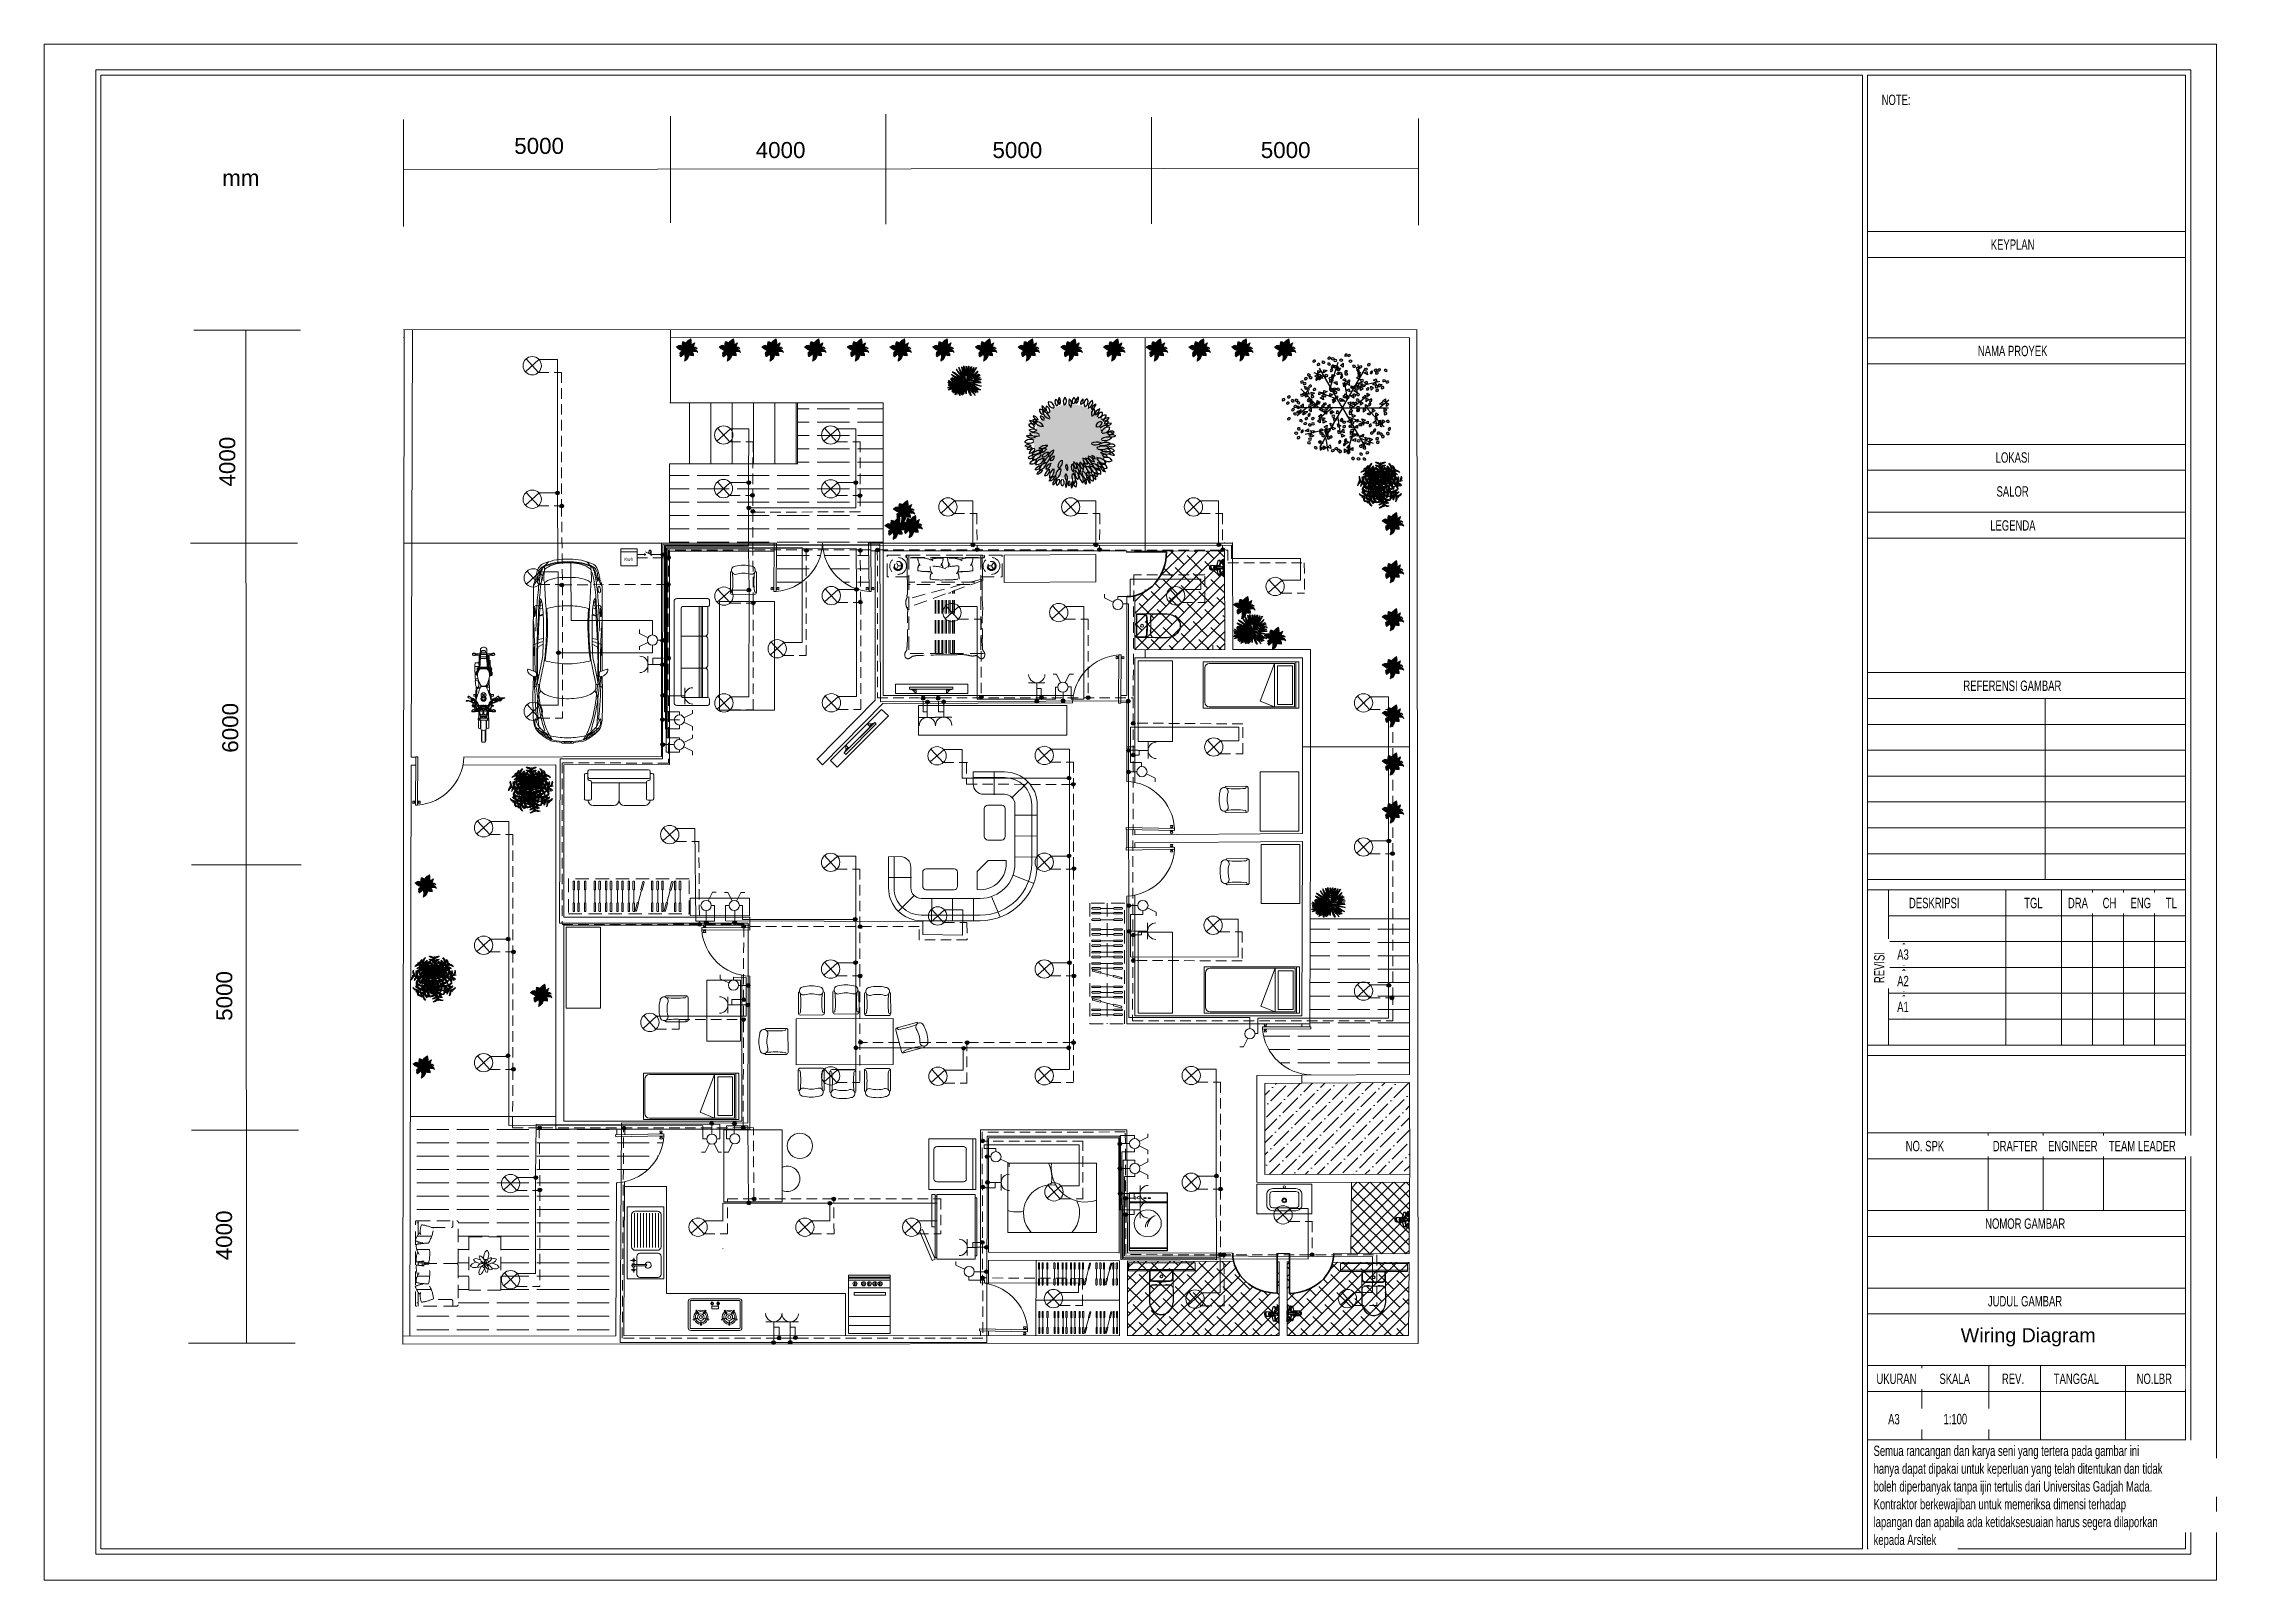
# Model space of a CAD drawing. Header units: millimetres. Extents: x -91.7 to -12.1, y -5.4 to 78.9.
# Drawn here: x -91.73 to -50.53, y -5.44 to 23.33 of the extents above; entities outside this region: 52.
import ezdxf
from ezdxf.enums import TextEntityAlignment as Align

# ---------------------------------------------------------------- set-up
doc = ezdxf.new("R2010")
doc.units = ezdxf.units.MM
for name, pattern in [('CONTINUA', [0]), ('HIDDEN', [0.375, 0.25, -0.125]), ('STYLE_02', [0.295276, 0.19685, -0.098425])]:
    doc.linetypes.add(name, pattern=pattern)
doc.layers.get('0').update_dxf_attribs({"lineweight": 15})
for name, color, linetype in [('CabangF', 1, 'CONTINUA'), ('CabangFM', 30, 'CONTINUA'), ('CabangN', 5, 'CONTINUA'), ('HATCHING', 7, 'Continuous'), ('mcb', 120, 'CONTINUA'), ('PDF2_Geometry', 7, 'Continuous'), ('Pengamatan furniture dan denah', 7, 'Continuous'), ('Tanaman', 112, 'CONTINUA'), ('WC-DET', 141, 'Continuous')]:
    doc.layers.add(name, color=color, linetype=linetype)
for name, color, linetype, lineweight in [('Denah', 7, 'Continuous', 13), ('Fasa', 1, 'Continuous', 9), ('Fasa MCB to end', 30, 'Continuous', 9), ('Furniture', 253, 'Continuous', 13), ('Lampu', 40, 'Continuous', 13), ('netral', 5, 'STYLE_02', 9), ('Panel', 50, 'CONTINUA', 13), ('Pintu DKK', 7, 'Continuous', 9), ('Saklar', 6, 'Continuous', 13), ('Sanitary', 141, 'Continuous', 5), ('Stop kontak', 3, 'Continuous', 13), ('Tulisan', 112, 'CONTINUA', 9)]:
    doc.layers.add(name, color=color, linetype=linetype, lineweight=lineweight)
doc.styles.add('Arial Narrow', font='Arial Narrow.ttf', dxfattribs={"width": 0.8, "height": 2})
doc.styles.get("Standard").update_dxf_attribs({"font": 'Arial.ttf'})

msp = doc.modelspace()

# ---------------------------------------------------------------- texts
at = {"insert": (-55.837, -0.722), "char_height": 0.26261, "attachment_point": 1}
msp.add_mtext_dynamic_manual_height_columns('Wiring Diagram', width=2.67243, gutter_width=1.313, heights=[0], dxfattribs=at)
at = {"layer": 'Tulisan', "char_height": 0.3, "attachment_point": 1}
for s, insert in [('5000', (-82.926, 21.574)), ('4000', (-78.404, 21.496)), ('5000', (-73.97, 21.496)), ('5000', (-68.945, 21.496)), ('mm', (-88.395, 20.975))]:
    msp.add_mtext_dynamic_manual_height_columns(s, width=9.01989, gutter_width=12.5, heights=[0], dxfattribs=dict(at, insert=insert))
at = {"layer": 'Tulisan', "char_height": 0.3, "attachment_point": 1, "rotation": 90}
for s, insert in [('4000', (-88.45, 15.043)), ('6000', (-88.394, 10.057)), ('5000', (-88.506, 5.035)), ('4000', (-88.511, 0.55))]:
    msp.add_mtext_dynamic_manual_height_columns(s, width=9.01989, gutter_width=12.5, heights=[0], dxfattribs=dict(at, insert=insert))

# ---------------------------------------------------------------- blocks, each defined once
blk = doc.blocks.new('pintu benar')
at = {"lineweight": 15}
for p, q in [((19.807, -25.466), (21.268, -25.459)), ((21.269, -25.523), (19.807, -25.531)), ((21.133, -25.457), (21.155, -25.445)), ((21.133, -25.457), (21.231, -25.456)), ((21.133, -25.46), (21.133, -25.457)), ((21.134, -25.525), (21.134, -25.528)), ((21.134, -25.528), (21.231, -25.527)), ((21.134, -25.528), (21.156, -25.54)), ((21.219, -25.378), (21.145, -25.378)), ((21.154, -25.423), (21.145, -25.378)), ((21.154, -25.562), (21.146, -25.606)), ((21.22, -25.606), (21.146, -25.606)), ((21.166, -25.423), (21.154, -25.423)), ((21.166, -25.562), (21.154, -25.562)), ((21.155, -25.445), (21.155, -25.438)), ((21.161, -25.438), (21.155, -25.438)), ((21.155, -25.445), (21.209, -25.445)), ((21.156, -25.54), (21.209, -25.539)), ((21.156, -25.54), (21.156, -25.547)), ((21.162, -25.547), (21.156, -25.547)), ((21.161, -25.438), (21.161, -25.43)), ((21.166, -25.43), (21.161, -25.43)), ((21.161, -25.438), (21.203, -25.437)), ((21.162, -25.547), (21.162, -25.554)), ((21.162, -25.547), (21.203, -25.547)), ((21.166, -25.554), (21.162, -25.554)), ((21.166, -25.43), (21.166, -25.423)), ((21.166, -25.423), (21.198, -25.423)), ((21.166, -25.43), (21.198, -25.43)), ((21.166, -25.554), (21.166, -25.562)), ((21.166, -25.554), (21.199, -25.554)), ((21.166, -25.562), (21.199, -25.562)), ((21.182, -25.525), (21.182, -25.525)), ((21.182, -25.525), (21.182, -25.525)), ((21.198, -25.43), (21.198, -25.423)), ((21.198, -25.423), (21.21, -25.423)), ((21.198, -25.43), (21.203, -25.43)), ((21.199, -25.554), (21.203, -25.554)), ((21.199, -25.554), (21.199, -25.562)), ((21.199, -25.562), (21.211, -25.562)), ((21.203, -25.437), (21.203, -25.43)), ((21.203, -25.437), (21.209, -25.437)), ((21.203, -25.547), (21.203, -25.554)), ((21.203, -25.547), (21.209, -25.547)), ((21.209, -25.445), (21.209, -25.437)), ((21.231, -25.456), (21.209, -25.445)), ((21.231, -25.527), (21.209, -25.539)), ((21.209, -25.539), (21.209, -25.547)), ((21.21, -25.423), (21.219, -25.378)), ((21.211, -25.562), (21.22, -25.606)), ((21.231, -25.459), (21.231, -25.456)), ((21.231, -25.524), (21.231, -25.527))]:
    blk.add_line(p, q, dxfattribs=at)
for p, q in [((19.807, -25.531), (19.807, -25.466)), ((21.268, -25.459), (21.269, -25.523))]:
    blk.add_line(p, q)
at = {"color": 8, "lineweight": 15}
blk.add_arc((19.755, -25.41), 1.517, 271.95967, 355.7243, dxfattribs=at)
blk = doc.blocks.new('pintu')
at = {"layer": 'PDF2_Geometry', "lineweight": 35}
blk.add_lwpolyline([(18.064, 6.068), (18.402, 6.068)], dxfattribs=at)
for points in [[(18.303, 5.803), (18.366, 5.873), (18.402, 5.968), (18.402, 6.068)], [(18.064, 5.693), (18.154, 5.693), (18.24, 5.732), (18.303, 5.803)]]:
    blk.add_open_spline(points, degree=3, dxfattribs=at)
blk = doc.blocks.new('LAMPU RUMAH')
at = {"layer": 'Lampu'}
for p, q in [((0.053, 0.048), (-0.053, -0.048)), ((0.048, -0.053), (-0.048, 0.053))]:
    blk.add_line(p, q, dxfattribs=at)
blk.add_circle((0, 0), 0.0716, dxfattribs=at)
blk = doc.blocks.new('*U37')
at = {"layer": 'Lampu', "xscale": 2.395947296300988, "yscale": 2.395947296300988, "zscale": 2.395947296300988}
blk.add_blockref('LAMPU RUMAH', (0, 0), dxfattribs=at)
blk = doc.blocks.new('*U38')
at = {"layer": 'Lampu', "color": 0, "linetype": 'ByBlock', "lineweight": -2, "transparency": 16777216}
for p in [(0, 6), (0, 4), (0, 2), (0, 0)]:
    blk.add_blockref('*U37', p, dxfattribs=at)
blk = doc.blocks.new('*U39')
at = {"layer": 'Lampu', "xscale": 2.395947296300988, "yscale": 2.395947296300988, "zscale": 2.395947296300988}
blk.add_blockref('LAMPU RUMAH', (0, 0), dxfattribs=at)
blk = doc.blocks.new('*U40')
at = {"layer": 'Lampu', "color": 0, "linetype": 'ByBlock', "lineweight": -2, "transparency": 16777216}
for p in [(0, 4), (0, 2), (0, 0)]:
    blk.add_blockref('*U39', p, dxfattribs=at)
blk = doc.blocks.new('*U41')
at = {"layer": 'Lampu', "xscale": 2.395947296300988, "yscale": 2.395947296300988, "zscale": 2.395947296300988}
blk.add_blockref('LAMPU RUMAH', (0, 0), dxfattribs=at)
blk = doc.blocks.new('*U42')
at = {"layer": 'Lampu', "color": 0, "linetype": 'ByBlock', "lineweight": -2, "transparency": 16777216}
for p in [(0, 0), (2, 0), (4, 0)]:
    blk.add_blockref('*U41', p, dxfattribs=at)
blk = doc.blocks.new('*U43')
at = {"layer": 'Lampu', "xscale": 2.395947296300988, "yscale": 2.395947296300988, "zscale": 2.395947296300988}
blk.add_blockref('LAMPU RUMAH', (0, 0), dxfattribs=at)
blk = doc.blocks.new('*U44')
at = {"layer": 'Lampu', "color": 0, "linetype": 'ByBlock', "lineweight": -2, "transparency": 16777216}
for p in [(0, 2), (0, 0)]:
    blk.add_blockref('*U43', p, dxfattribs=at)
blk = doc.blocks.new('*U45')
at = {"layer": 'Lampu', "xscale": 2.395947296300988, "yscale": 2.395947296300988, "zscale": 2.395947296300988}
blk.add_blockref('LAMPU RUMAH', (0, 0), dxfattribs=at)
blk = doc.blocks.new('*U46')
at = {"layer": 'Lampu', "color": 0, "linetype": 'ByBlock', "lineweight": -2, "transparency": 16777216}
for p in [(0, 5.4), (0, 2.7), (0, 0)]:
    blk.add_blockref('*U45', p, dxfattribs=at)
blk = doc.blocks.new('*U47')
at = {"layer": 'Lampu', "xscale": 2.395947296300988, "yscale": 2.395947296300988, "zscale": 2.395947296300988}
blk.add_blockref('LAMPU RUMAH', (0, 0), dxfattribs=at)
blk = doc.blocks.new('*U48')
at = {"layer": 'Lampu', "color": 0, "linetype": 'ByBlock', "lineweight": -2, "transparency": 16777216}
for p in [(0, 2.5), (0, 0)]:
    blk.add_blockref('*U47', p, dxfattribs=at)
blk = doc.blocks.new('*U49')
at = {"layer": 'Lampu', "xscale": 2.395947296300988, "yscale": 2.395947296300988, "zscale": 2.395947296300988}
blk.add_blockref('LAMPU RUMAH', (0, 0), dxfattribs=at)
blk = doc.blocks.new('*U50')
at = {"layer": 'Lampu', "color": 0, "linetype": 'ByBlock', "lineweight": -2, "transparency": 16777216}
for p in [(0, 2.5), (0, 0)]:
    blk.add_blockref('*U49', p, dxfattribs=at)
blk = doc.blocks.new('*U51')
at = {"layer": 'Lampu', "xscale": 2.395947296300988, "yscale": 2.395947296300988, "zscale": 2.395947296300988}
blk.add_blockref('LAMPU RUMAH', (0, 0), dxfattribs=at)
blk = doc.blocks.new('*U52')
at = {"layer": 'Lampu', "color": 0, "linetype": 'ByBlock', "lineweight": -2, "transparency": 16777216}
for p in [(0, 4.4), (0, 2.2), (0, 0)]:
    blk.add_blockref('*U51', p, dxfattribs=at)
blk = doc.blocks.new('*U57')
at = {"layer": 'Lampu', "xscale": 2.395947296300988, "yscale": 2.395947296300988, "zscale": 2.395947296300988}
blk.add_blockref('LAMPU RUMAH', (0, 0), dxfattribs=at)
blk = doc.blocks.new('*U58')
at = {"layer": 'Lampu', "color": 0, "linetype": 'ByBlock', "lineweight": -2, "transparency": 16777216}
for p in [(0, 1.8), (0, 0)]:
    blk.add_blockref('*U57', p, dxfattribs=at)
blk = doc.blocks.new('*U65')
at = {"layer": 'Lampu', "xscale": 2.395947296300988, "yscale": 2.395947296300988, "zscale": 2.395947296300988}
blk.add_blockref('LAMPU RUMAH', (0, 0), dxfattribs=at)
blk = doc.blocks.new('*U66')
at = {"layer": 'Lampu', "color": 0, "linetype": 'ByBlock', "lineweight": -2, "transparency": 16777216}
for p in [(0, 0), (2, 0)]:
    blk.add_blockref('*U65', p, dxfattribs=at)
blk = doc.blocks.new('*U67')
at = {"layer": 'Lampu', "xscale": 2.395947296300988, "yscale": 2.395947296300988, "zscale": 2.395947296300988}
blk.add_blockref('LAMPU RUMAH', (0, 0), dxfattribs=at)
blk = doc.blocks.new('*U68')
at = {"layer": 'Lampu', "color": 0, "linetype": 'ByBlock', "lineweight": -2, "transparency": 16777216}
for p in [(0, 0), (2.3, 0), (4.6, 0)]:
    blk.add_blockref('*U67', p, dxfattribs=at)
blk = doc.blocks.new('saklar 2 seri')
at = {"layer": 'Saklar'}
for p, q in [((-73.645, 11.669), (-73.707, 11.669)), ((-73.562, 11.51), (-73.645, 11.669)), ((-73.477, 11.511), (-73.397, 11.674)), ((-73.397, 11.674), (-73.327, 11.674))]:
    blk.add_line(p, q, dxfattribs=at)
blk.add_circle((-73.518, 11.425), 0.0954, dxfattribs=at)
blk = doc.blocks.new('saklar 1 seri')
at = {"layer": 'Saklar'}
for p, q in [((-73.194, 11.496), (-73.115, 11.659)), ((-73.115, 11.659), (-73.045, 11.659))]:
    blk.add_line(p, q, dxfattribs=at)
blk.add_circle((-73.236, 11.41), 0.0954, dxfattribs=at)
blk = doc.blocks.new('COLOKAN RUMAH')
at = {"color": 3, "lineweight": 5}
for p, q in [((0, 0.08), (0, -0.08)), ((0, 0), (0.098, 0))]:
    blk.add_line(p, q, dxfattribs=at)
blk.add_arc((-0.08, 0), 0.0803, 270, 90, dxfattribs=at)
blk = doc.blocks.new('*U74')
at = {"layer": 'Fasa'}
blk.add_line((-0.172, 0), (0.172, 0), dxfattribs=at)
blk = doc.blocks.new('*U75')
at = {"layer": 'Fasa', "color": 0, "linetype": 'ByBlock', "lineweight": -2, "transparency": 16777216}
for p in [(0, 4), (0, 2), (0, 0)]:
    blk.add_blockref('*U74', p, dxfattribs=at)
blk = doc.blocks.new('*U76')
at = {"layer": 'Fasa'}
blk.add_line((-0.172, 0), (0.172, 0), dxfattribs=at)
blk = doc.blocks.new('*U77')
at = {"layer": 'Fasa', "color": 0, "linetype": 'ByBlock', "lineweight": -2, "transparency": 16777216}
for p in [(0, 6), (0, 4), (0, 2), (0, 0)]:
    blk.add_blockref('*U76', p, dxfattribs=at)
blk = doc.blocks.new('*U79')
at = {"layer": 'Fasa'}
blk.add_line((-0.172, 0), (0.172, 0), dxfattribs=at)
blk = doc.blocks.new('*U80')
at = {"layer": 'Fasa', "color": 0, "linetype": 'ByBlock', "lineweight": -2, "transparency": 16777216}
for p in [(0, 2), (0, 0)]:
    blk.add_blockref('*U79', p, dxfattribs=at)
blk = doc.blocks.new('*U81')
at = {"layer": 'Fasa'}
blk.add_line((-0.172, 0), (0.172, 0), dxfattribs=at)
blk = doc.blocks.new('*U82')
at = {"layer": 'Fasa', "color": 0, "linetype": 'ByBlock', "lineweight": -2, "transparency": 16777216}
for p in [(0, 0), (2, 0), (4, 0)]:
    blk.add_blockref('*U81', p, dxfattribs=at)
blk = doc.blocks.new('*U83')
at = {"layer": 'Fasa'}
blk.add_line((-0.172, 0), (0.172, 0), dxfattribs=at)
blk = doc.blocks.new('*U84')
at = {"layer": 'Fasa', "color": 0, "linetype": 'ByBlock', "lineweight": -2, "transparency": 16777216}
for p in [(0, 1.8), (0, 0)]:
    blk.add_blockref('*U83', p, dxfattribs=at)
blk = doc.blocks.new('*U85')
at = {"layer": 'Fasa'}
blk.add_line((-0.172, 0), (0.172, 0), dxfattribs=at)
blk = doc.blocks.new('*U86')
at = {"layer": 'Fasa', "color": 0, "linetype": 'ByBlock', "lineweight": -2, "transparency": 16777216}
for p in [(0, 4.4), (0, 2.2), (0, 0)]:
    blk.add_blockref('*U85', p, dxfattribs=at)
blk = doc.blocks.new('*U87')
at = {"layer": 'Fasa'}
blk.add_line((-0.172, 0), (0.172, 0), dxfattribs=at)
blk = doc.blocks.new('*U88')
at = {"layer": 'Fasa', "color": 0, "linetype": 'ByBlock', "lineweight": -2, "transparency": 16777216}
for p in [(0, 2.5), (0, 0)]:
    blk.add_blockref('*U87', p, dxfattribs=at)
blk = doc.blocks.new('*U89')
at = {"layer": 'Fasa'}
blk.add_line((-0.172, 0), (0.172, 0), dxfattribs=at)
blk = doc.blocks.new('*U90')
at = {"layer": 'Fasa', "color": 0, "linetype": 'ByBlock', "lineweight": -2, "transparency": 16777216}
for p in [(0, 2.5), (0, 0)]:
    blk.add_blockref('*U89', p, dxfattribs=at)
blk = doc.blocks.new('*U91')
at = {"layer": 'Fasa'}
blk.add_line((-0.172, 0), (0.172, 0), dxfattribs=at)
blk = doc.blocks.new('*U92')
at = {"layer": 'Fasa', "color": 0, "linetype": 'ByBlock', "lineweight": -2, "transparency": 16777216}
for p in [(0, 0), (2, 0)]:
    blk.add_blockref('*U91', p, dxfattribs=at)
blk = doc.blocks.new('*U93')
at = {"layer": 'Fasa'}
blk.add_line((-0.172, 0), (0.172, 0), dxfattribs=at)
blk = doc.blocks.new('*U94')
at = {"layer": 'Fasa', "color": 0, "linetype": 'ByBlock', "lineweight": -2, "transparency": 16777216}
for p in [(0, 0), (2.3, 0), (4.6, 0)]:
    blk.add_blockref('*U93', p, dxfattribs=at)
blk = doc.blocks.new('*U95')
at = {"layer": 'Fasa'}
blk.add_line((-0.172, 0), (0.172, 0), dxfattribs=at)
blk = doc.blocks.new('*U96')
at = {"layer": 'Fasa', "color": 0, "linetype": 'ByBlock', "lineweight": -2, "transparency": 16777216}
for p in [(0, 5.4), (0, 2.7), (0, 0)]:
    blk.add_blockref('*U95', p, dxfattribs=at)
blk = doc.blocks.new('*U97')
at = {"layer": 'netral'}
blk.add_line((-0.21635, 0), (0.21635, 0), dxfattribs=at)
blk = doc.blocks.new('*U98')
at = {"layer": 'netral', "color": 0, "linetype": 'ByBlock', "lineweight": -2, "transparency": 16777216}
for p in [(0, 0), (2, 0), (4, 0)]:
    blk.add_blockref('*U97', p, dxfattribs=at)
blk = doc.blocks.new('*U99')
at = {"layer": 'netral'}
blk.add_line((-0.21635, 0), (0.21635, 0), dxfattribs=at)
blk = doc.blocks.new('*U100')
at = {"layer": 'netral', "color": 0, "linetype": 'ByBlock', "lineweight": -2, "transparency": 16777216}
for p in [(0, 1.8), (0, 0)]:
    blk.add_blockref('*U99', p, dxfattribs=at)
blk = doc.blocks.new('*U101')
at = {"layer": 'netral'}
blk.add_line((-0.21635, 0), (0.21635, 0), dxfattribs=at)
blk = doc.blocks.new('*U102')
at = {"layer": 'netral', "color": 0, "linetype": 'ByBlock', "lineweight": -2, "transparency": 16777216}
for p in [(0, 4.4), (0, 2.2), (0, 0)]:
    blk.add_blockref('*U101', p, dxfattribs=at)
blk = doc.blocks.new('*U103')
at = {"layer": 'netral'}
blk.add_line((-0.21635, 0), (0.21635, 0), dxfattribs=at)
blk = doc.blocks.new('*U104')
at = {"layer": 'netral', "color": 0, "linetype": 'ByBlock', "lineweight": -2, "transparency": 16777216}
for p in [(0, 2.5), (0, 0)]:
    blk.add_blockref('*U103', p, dxfattribs=at)
blk = doc.blocks.new('*U105')
at = {"layer": 'netral'}
blk.add_line((-0.21635, 0), (0.21635, 0), dxfattribs=at)
blk = doc.blocks.new('*U106')
at = {"layer": 'netral', "color": 0, "linetype": 'ByBlock', "lineweight": -2, "transparency": 16777216}
for p in [(0, 2.5), (0, 0)]:
    blk.add_blockref('*U105', p, dxfattribs=at)
blk = doc.blocks.new('*U108')
at = {"layer": 'netral'}
blk.add_line((-0.21635, 0), (0.21635, 0), dxfattribs=at)
blk = doc.blocks.new('*U109')
at = {"layer": 'netral', "color": 0, "linetype": 'ByBlock', "lineweight": -2, "transparency": 16777216}
for p in [(0, 0), (2, 0)]:
    blk.add_blockref('*U108', p, dxfattribs=at)
blk = doc.blocks.new('*U110')
at = {"layer": 'netral'}
blk.add_line((-0.21635, 0), (0.21635, 0), dxfattribs=at)
blk = doc.blocks.new('*U111')
at = {"layer": 'netral', "color": 0, "linetype": 'ByBlock', "lineweight": -2, "transparency": 16777216}
for p in [(0, 0), (2.3, 0), (4.6, 0)]:
    blk.add_blockref('*U110', p, dxfattribs=at)
blk = doc.blocks.new('*U112')
at = {"layer": 'netral'}
blk.add_line((-0.21635, 0), (0.21635, 0), dxfattribs=at)
blk = doc.blocks.new('*U113')
at = {"layer": 'netral', "color": 0, "linetype": 'ByBlock', "lineweight": -2, "transparency": 16777216}
for p in [(0, 5.4), (0, 2.7), (0, 0)]:
    blk.add_blockref('*U112', p, dxfattribs=at)
blk = doc.blocks.new('*U114')
at = {"layer": 'netral'}
blk.add_line((-0.21635, 0), (0.21635, 0), dxfattribs=at)
blk = doc.blocks.new('*U115')
at = {"layer": 'netral', "color": 0, "linetype": 'ByBlock', "lineweight": -2, "transparency": 16777216}
for p in [(0, 6), (0, 4), (0, 2), (0, 0)]:
    blk.add_blockref('*U114', p, dxfattribs=at)
blk = doc.blocks.new('*U116')
at = {"layer": 'netral'}
blk.add_line((-0.21635, 0), (0.21635, 0), dxfattribs=at)
blk = doc.blocks.new('*U117')
at = {"layer": 'netral', "color": 0, "linetype": 'ByBlock', "lineweight": -2, "transparency": 16777216}
for p in [(0, 4), (0, 2), (0, 0)]:
    blk.add_blockref('*U116', p, dxfattribs=at)
blk = doc.blocks.new('*U118')
at = {"layer": 'netral'}
blk.add_line((-0.21635, 0), (0.21635, 0), dxfattribs=at)
blk = doc.blocks.new('*U119')
at = {"layer": 'netral', "color": 0, "linetype": 'ByBlock', "lineweight": -2, "transparency": 16777216}
for p in [(0, 2), (0, 0)]:
    blk.add_blockref('*U118', p, dxfattribs=at)
blk = doc.blocks.new('CABANG NETRAL')
at = {"layer": 'HATCHING'}
h = blk.add_hatch(dxfattribs=at)
h.set_pattern_fill('ANGLE', color=5)
h.set_pattern_definition([(0, (9.248, -7.627), (0, 6.985), [5.08, -1.905]), (90, (9.248, -7.627), (-6.985, 4e-16), [5.08, -1.905])])
h.paths.add_polyline_path([(-0.012, 0), (0.012, 0, 1)])
h.paths.add_polyline_path([(0, 0), (-0.012, 0, 0.414214), (0, -0.012)])
h.paths.add_polyline_path([(0.012, 0), (0, 0), (0, -0.012, 0.414214)])
h = blk.add_hatch(color=5, dxfattribs=at)
h.dxf.hatch_style = 1
h.paths.add_polyline_path([(-0.012, 0, 1), (0.012, 0, 1)])
at = {"layer": 'CabangN'}
blk.add_circle((0, 0), 0.0121, dxfattribs=at)
blk = doc.blocks.new('CABANG FASA')
at = {"layer": 'HATCHING'}
h = blk.add_hatch(color=1, dxfattribs=at)
h.dxf.hatch_style = 1
h.paths.add_polyline_path([(0.012, 0, 1), (-0.012, 0, 1)])
at = {"layer": 'CabangF'}
blk.add_circle((0, 0), 0.0121, dxfattribs=at)
blk = doc.blocks.new('CABANG FASA 2')
at = {"layer": 'HATCHING'}
h = blk.add_hatch(color=30, dxfattribs=at)
h.dxf.hatch_style = 1
h.paths.add_polyline_path([(0.012, 0, 1), (-0.012, 0, 1)])
at = {"layer": 'CabangFM'}
blk.add_circle((0, 0), 0.0121, dxfattribs=at)
blk = doc.blocks.new('BIKE 3')
at = {"color": 0}
for p, q in [((-286, 41), (-91, 41)), ((-111, 54), (8, 54)), ((-91, 41), (4, 41)), ((30, 66), (246, 66)), ((62, 126), (258, 126)), ((64, 75), (246, 75)), ((68, 75), (68, 66)), ((92, 75), (92, 66)), ((245, -94), (246, 82)), ((250, 75), (249, -88)), ((251, 87), (296, 88)), ((289, 81), (255, 80)), ((265, 129), (292, 129)), ((294, 76), (296, -88)), ((295, 31), (299, 35)), ((295, 30), (327, 29)), ((298, 119), (458, 119)), ((301, 37), (301, 83)), ((301, 78), (342, 78)), ((307, 72), (301, 71)), ((301, 66), (338, 66)), ((303, 38), (329, 37)), ((342, -1), (342, 78)), ((369, -1), (369, 74)), ((426, 15), (493, 8)), ((427, 93), (492, 95)), ((451, 223), (451, 271)), ((463, 207), (463, 287)), ((465, 126), (465, 207)), ((465, 170), (484, 170)), ((467, 206), (467, 289)), ((470, 290), (475, 290)), ((480, 170), (480, 208)), ((480, 118), (521, 118)), ((495, 170), (501, 170)), ((501, 194), (501, 226)), ((501, 180), (501, 159)), ((507, 245), (507, 253)), ((507, 78), (520, 78)), ((534, 78), (538, 78)), ((574, 262), (574, 239)), ((574, 231), (574, 227)), ((575, 67), (575, 79)), ((575, 0), (575, 47)), ((575, 0), (575, -47)), ((590, 278), (610, 278)), ((600, 67), (600, 76)), ((600, 0), (600, 47)), ((600, 0), (600, -47)), ((615, 224), (615, 273)), ((669, 236), (705, 207)), ((670, 237), (702, 283)), ((672, 240), (709, 211)), ((695, 306), (743, 267)), ((709, 284), (743, 259)), ((719, 304), (757, 304)), ((730, 202), (735, 208)), ((731, 277), (739, 288)), ((761, 306), (808, 380)), ((762, 307), (790, 289)), ((789, 370), (799, 370)), ((790, 289), (839, 360)), ((819, 47), (902, -44)), ((819, -47), (902, 43)), ((823, 383), (836, 375)), ((1029, 117), (1132, 117)), ((1038, 81), (1038, 117)), ((1061, 117), (1061, 132)), ((1143, 107), (1143, 94)), ((1222, 199), (1223, 197)), ((1365, 178), (1425, 178)), ((1475, 111), (1834, 107)), ((1510, 63), (1510, 0)), ((1510, -63), (1510, 0)), ((1521, 0), (1521, 91)), ((1521, 0), (1521, -91)), ((1532, 101), (1539, 101)), ((1538, 133), (1544, 134)), ((1539, 123), (1545, 123)), ((1547, 125), (1546, 132)), ((1549, 0), (1549, 91)), ((1549, 0), (1549, -91)), ((1561, 216), (1565, 110)), ((1599, 110), (1607, 119)), ((1607, 119), (1698, 119)), ((1650, 199), (1654, 119)), ((1698, 119), (1712, 109)), ((1792, 87), (1799, 73)), ((1795, 108), (1813, 73)), ((1814, 108), (1830, 72)), ((1822, 89), (1868, 89)), ((1840, 113), (1840, 208)), ((1840, 158), (1873, 158)), ((1858, 0), (1858, 61)), ((1858, 0), (1858, -61)), ((1860, 199), (1860, 158)), ((1870, 0), (1870, 19)), ((1870, 0), (1870, -19)), ((1873, 94), (1873, 197)), ((1876, 198), (1876, 273)), ((1913, 0), (1913, 57)), ((1913, 0), (1913, -57)), ((1953, 34), (1953, 0)), ((1953, -34), (1953, 0)), ((-286, -41), (-91, -41)), ((-286, -41), (-286, -41)), ((-111, -54), (8, -54)), ((-91, -41), (4, -41)), ((30, -66), (245, -66)), ((62, -126), (258, -126)), ((64, -75), (245, -75)), ((68, -75), (68, -66)), ((92, -75), (92, -66)), ((296, -99), (250, -99)), ((254, -93), (291, -93)), ((265, -129), (292, -129)), ((296, -34), (328, -36)), ((296, -35), (299, -39)), ((298, -119), (458, -119)), ((301, -94), (301, -40)), ((301, -78), (342, -78)), ((302, -40), (330, -41)), ((302, -66), (337, -66)), ((342, -80), (342, -1)), ((369, -1), (369, -77)), ((426, -81), (493, -88)), ((427, -3), (492, -1)), ((451, -223), (451, -271)), ((463, -207), (463, -287)), ((465, -126), (465, -207)), ((465, -170), (489, -170)), ((467, -206), (467, -289)), ((470, -290), (475, -290)), ((480, -118), (521, -118)), ((480, -170), (480, -208)), ((489, -170), (501, -170)), ((501, -195), (501, -159)), ((501, -194), (501, -226)), ((507, -245), (507, -253)), ((534, -78), (538, -78)), ((575, -67), (575, -79)), ((600, -67), (600, -76)), ((669, -236), (705, -207)), ((670, -237), (702, -283)), ((672, -240), (709, -211)), ((677, -267), (677, -267)), ((695, -306), (748, -263)), ((709, -284), (743, -259)), ((719, -304), (745, -304)), ((719, -311), (745, -311)), ((721, -319), (745, -319)), ((730, -202), (735, -208)), ((731, -277), (745, -296)), ((745, -247), (745, -424)), ((745, -252), (760, -252)), ((745, -258), (760, -258)), ((745, -268), (760, -268)), ((750, -242), (754, -242)), ((760, -423), (760, -247)), ((760, -304), (808, -380)), ((762, -307), (790, -289)), ((766, -175), (766, -209)), ((766, -189), (865, -189)), ((787, -371), (787, -523)), ((789, -370), (799, -370)), ((789, -524), (799, -524)), ((790, -289), (839, -360)), ((800, -371), (800, -523)), ((823, -383), (836, -375)), ((874, -191), (874, -184)), ((931, -143), (1083, -143)), ((1054, -143), (1057, -139)), ((1058, -72), (1058, -133)), ((1058, -81), (1091, -81)), ((1058, -90), (1089, -90)), ((1097, -138), (1098, -137)), ((1105, -135), (1263, -135)), ((1430, -134), (1811, -134)), ((1465, -117), (1818, -117)), ((1475, -111), (1834, -107)), ((1518, -141), (1547, -141)), ((1524, -188), (1538, -188)), ((1527, -155), (1538, -155)), ((1528, -174), (1528, -163)), ((1532, -101), (1539, -101)), ((1544, -183), (1544, -161)), ((1593, -161), (1705, -161)), ((1596, -146), (1705, -146)), ((1711, -155), (1711, -151)), ((1792, -87), (1799, -73)), ((1795, -108), (1813, -73)), ((1814, -108), (1830, -72)), ((1817, -129), (1819, -108)), ((1822, -89), (1868, -89)), ((1840, -113), (1840, -208)), ((1840, -158), (1873, -158)), ((1860, -199), (1860, -158)), ((1873, -94), (1873, -197)), ((1876, -198), (1876, -273))]:
    blk.add_line(p, q, dxfattribs=at)
for points in [[(-111, 54), (-258, 54), (-286, 41), (-286, -16)], [(-111, -54), (-258, -54), (-286, -41), (-286, 16)], [(-286, -41), (-286, -41)], [(-286, -41), (-286, -41)], [(-286, -41), (-286, -41)], [(-286, -41), (-286, -41)], [(-286, -41), (-286, -41)]]:
    blk.add_lwpolyline(points, dxfattribs=at)
for points in [[(308, 126, 0.162998), (302, 128, 0.174499), (296, 127, 0.112534), (292, 121, 0.071593), (289, 111, 0.056368), (288, 99, 0.056229), (290, 88, 0.071069)], [(805, 0, 0.074545), (803, 19, 0.085152), (795, 33, 0.106245), (783, 44, 0.128192), (771, 47, 0.128192), (758, 44, 0.106245), (746, 33, 0.085152), (738, 19, 0.074545), (736, 0, 0.074545)], [(736, 0, 0.074545), (738, -19, 0.085152), (746, -33, 0.106245), (758, -44, 0.128192), (771, -47, 0.128192), (783, -44, 0.106245), (795, -33, 0.085152), (803, -19, 0.074545), (805, 0, 0.074545)], [(800, 0, 0.070978), (797, 16, 0.082547), (791, 29, 0.106804), (781, 38, 0.13387), (771, 41, 0.13387), (760, 38, 0.106804), (750, 29, 0.082547), (744, 16, 0.070978), (742, 0, 0.070978)], [(742, 0, 0.070978), (744, -16, 0.082547), (750, -29, 0.106804), (760, -38, 0.13387), (771, -41, 0.13387), (781, -38, 0.106804), (791, -29, 0.082547), (797, -16, 0.070978), (800, 0, 0.070978)], [(1403, 142, 0.056144), (1399, 152, 0.085082), (1395, 158, 0.153535), (1390, 160, 0.197677), (1386, 159, 0.1268), (1382, 155, 0.072333), (1380, 146, 0.051836)], [(288, -99, 0.04633), (288, -109, 0.054735), (290, -117, 0.075752), (294, -124, 0.115645), (298, -128, 0.152555), (303, -129, 0.131265), (308, -126, 0.08683)]]:
    blk.add_lwpolyline(points, format="xyb", dxfattribs=at)
for points in [[(493, 96, 0.18436), (486, 93, 0.102224), (479, 83, 0.061167), (475, 70, 0.04746), (473, 52, 0.04746), (475, 34, 0.061167), (479, 21, 0.102224), (486, 10, 0.18436), (493, 8, 0.18436), (500, 10, 0.102224), (508, 21, 0.061167), (512, 34, 0.04746), (514, 52, 0.04746), (512, 70, 0.061167), (508, 83, 0.102224), (500, 93, 0.18436)], [(493, 91, 0.18436), (487, 88, 0.102224), (480, 79, 0.061167), (476, 67, 0.04746), (475, 51, 0.04746), (476, 35, 0.061167), (480, 23, 0.102224), (487, 14, 0.18436), (493, 11, 0.18436), (499, 14, 0.102224), (506, 23, 0.061167), (510, 35, 0.04746), (511, 51, 0.04746), (510, 67, 0.061167), (506, 79, 0.102224), (499, 88, 0.18436)], [(558, 114, 0.137096), (555, 114, 0.107007), (551, 111, 0.081077), (548, 108, 0.06906), (547, 103, 0.06906), (546, 97, 0.081077), (548, 93, 0.107007), (550, 90, 0.137096), (553, 88, 0.137096), (557, 88, 0.107007), (560, 91, 0.081077), (563, 94, 0.06906), (564, 99, 0.06906), (565, 105, 0.081077), (564, 109, 0.107007), (561, 113, 0.137096)], [(549, 52), (549, 62, -0.414214), (554, 67), (610, 67, -0.414214), (615, 62), (615, 52, -0.414214), (610, 47), (554, 47, -0.414214)], [(493, 0, 0.18436), (486, -3, 0.102224), (479, -13, 0.061167), (475, -27, 0.04746), (473, -44, 0.04746), (475, -62, 0.061167), (479, -76, 0.102224), (486, -86, 0.18436), (493, -88, 0.18436), (500, -86, 0.102224), (508, -76, 0.061167), (512, -62, 0.04746), (514, -44, 0.04746), (512, -27, 0.061167), (508, -13, 0.102224), (500, -3, 0.18436)], [(493, -5, 0.18436), (487, -8, 0.102224), (480, -17, 0.061167), (476, -29, 0.04746), (475, -45, 0.04746), (476, -61, 0.061167), (480, -73, 0.102224), (487, -83, 0.18436), (493, -85, 0.18436), (499, -83, 0.102224), (506, -73, 0.061167), (510, -61, 0.04746), (511, -45, 0.04746), (510, -29, 0.061167), (506, -17, 0.102224), (499, -8, 0.18436)], [(558, -114, 0.137096), (561, -113, 0.107007), (564, -109, 0.081077), (565, -105, 0.06906), (564, -99, 0.06906), (563, -94, 0.081077), (560, -91, 0.107007), (557, -88, 0.137096), (553, -88, 0.137096), (550, -90, 0.107007), (548, -93, 0.081077), (546, -97, 0.06906), (547, -103, 0.06906), (548, -108, 0.081077), (551, -111, 0.107007), (555, -114, 0.137096)], [(549, -52), (549, -62, 0.414214), (554, -67), (610, -67, 0.414214), (615, -62), (615, -52, 0.414214), (610, -47), (554, -47, 0.414214)], [(739, -199), (739, -192, -0.414214), (743, -188), (756, -188, -0.414214), (759, -192), (759, -199, -0.414214), (756, -202), (743, -202, -0.414214)], [(742, -429), (742, -443, 0.414214), (747, -448), (760, -448, 0.414214), (765, -443), (765, -429, 0.414214), (760, -423), (747, -423, 0.414214)], [(1335, -171), (1335, -170, -0.414214), (1341, -165), (1378, -165, -0.414214), (1384, -170), (1384, -171, -0.414214), (1378, -176), (1341, -176, -0.414214)]]:
    blk.add_lwpolyline(points, format="xyb", close=True, dxfattribs=at)
for points in [[(834, 168), (834, 238), (879, 238), (879, 168)], [(834, -242), (834, -188), (879, -188), (879, -242)], [(855, -188), (855, -152), (875, -152), (875, -188)]]:
    blk.add_lwpolyline(points, close=True, dxfattribs=at)
for centre, radius in [((721, 412), 11.3), ((859, 0), 61.7), ((728, -404), 11.3)]:
    blk.add_circle(centre, radius, dxfattribs=at)
for centre, radius, start, end in [((329, -8), 329, 171.0166, 178.6471), ((30, 39), 26.8, 90, 171.0166), ((79, 102), 32.3, 141.0714, 228.4269), ((62, 116), 10.7, 90, 141.0714), ((64, 86), 10.7, 228.4269, 270), ((280, 99), 34.9, 129.1267, 201.768), ((251, 82), 5, 91.2454, 179.6351), ((255, 75), 5, 91.5482, 179.618), ((265, 118), 10.7, 90, 129.1267), ((321, 100), 45, 139.9272, 195.4008), ((289, 76), 5, 0.7742, 91.5482), ((333, 102), 42.3, 162.4663, 198.6092), ((291, -246), 374, 88.4425, 89.8271), ((298, 113), 5.35, 90, 162.4663), ((296, 83), 5, 0, 91.2454), ((303, 33), 5, 87.5104, 149.0362), ((304, 81), 9.86, 283.8649, 337.6772), ((298, 118), 13.1, 2.8664, 39.6164), ((588, -22), 265, 157.7855, 175.5512), ((593, -22), 265, 161.139, 175.5512), ((352, 74), 10.7, 98.3928, 157.7855), ((355, 58), 27.1, 78.207, 98.3928), ((358, 74), 10.7, 0, 78.207), ((355, -22), 102, 70.9427, 83.2667), ((420, 90), 44.8, 140.3451, 189.8858), ((422, 54), 39.2, 81.9071, 275.5234), ((472, 86), 74.1, 154.0504, 182.4153), ((467, 92), 46.5, 144.5037, 178.5752), ((661, -54), 266, 94.4969, 146.3702), ((467, 271), 16.1, 122.478, 180), ((467, 223), 16.1, 180, 236.6758), ((479, 241), 37.4, 236.6758, 239.4499), ((669, -72), 268, 95.7787, 141.7622), ((497, 224), 72.1, 116.5157, 122.478), ((471, 227), 21.4, 239.4499, 303.9196), ((470, 279), 10.7, 90, 116.5157), ((588, 113), 118, 120.9152, 170.6258), ((475, 279), 10.7, 60.4512, 90), ((427, 195), 107, 50.303, 60.4512), ((530, 97), 48.2, 153.363, 182.1982), ((437, 278), 82.6, 303.9196, 319.8337), ((596, 109), 118, 120.9152, 162.8364), ((475, 253), 32.1, 0, 50.303), ((475, 245), 32.1, 319.8337, 0), ((756, -192), 367, 113.6956, 133.005), ((753, -188), 367, 114.8801, 132.0607), ((540, 106), 22.6, 87.6878, 168.8293), ((634, 101), 116, 174.9607, 183.2797), ((634, 101), 116, 186.3272, 199.1308), ((218, -3), 314, 0.4743, 11.9881), ((218, 3), 314, 348.0119, 359.5257), ((762, -189), 466, 98.2689, 120.2448), ((557, 106), 25.5, 112.3341, 169.2834), ((648, 101), 116, 174.9607, 177.8282), ((648, 101), 116, 181.0009, 199.1308), ((550, 106), 30.9, 237.6522, 307.5564), ((770, -193), 466, 99.8092, 120.2448), ((232, -3), 314, 0.4743, 11.9881), ((232, 3), 314, 348.0119, 359.5257), ((548, 90), 39.9, 67.1567, 100.0783), ((580, 109), 73.7, 237.8956, 265.8204), ((234, -3), 314, 0.4743, 8.7537), ((234, 3), 314, 351.2463, 359.5257), ((548, 90), 39.9, 55.1657, 58.4949), ((559, 95), 16.1, 307.5564, 351.4647), ((565, 114), 10.7, 5.5725, 55.1657), ((590, 262), 16.1, 90, 180), ((580, 227), 5.35, 180, 257.0419), ((657, 78), 81.8, 117.0473, 179.6062), ((484, 106), 92.2, 351.4647, 5.5725), ((610, 358), 139, 257.0419, 270.108), ((959, 307), 371, 193.685, 195.7923), ((628, 82), 69.5, 102.6448, 114.8801), ((686, 69), 86.1, 152.2647, 175.3911), ((814, 264), 213, 192.4698, 195.6556), ((668, 45), 62.6, 178.1353, 208.6436), ((792, 60), 186, 162.8434, 177.8981), ((959, 307), 371, 198.4449, 204.6334), ((664, 154), 56.6, 190.2344, 217.1371), ((638, 94), 32.1, 122.0873, 152.2647), ((610, 273), 5.35, 0, 90), ((610, 224), 5.35, 270.108, 0), ((782, 274), 181, 197.8118, 201.3124), ((577, 308), 162, 282.6448, 317.0359), ((585, -2), 32.3, 3.7037, 31.4497), ((585, 2), 32.3, 328.5503, 356.2963), ((814, 264), 213, 200.2574, 210.9013), ((580, 304), 162, 283.3715, 301.3249), ((672, 158), 56.6, 189.3206, 216.9338), ((634, 122), 32.1, 107.1265, 117.0473), ((782, 274), 181, 206.8349, 219.1999), ((646, 80), 48, 101.4778, 122.0873), ((573, 302), 186, 290.0845, 327.5257), ((641, 206), 5.35, 15.258, 94.4969), ((642, 200), 5.35, 275.7787, 5.1224), ((638, 272), 65.4, 276.8609, 298.2339), ((609, 197), 37.8, 5.1224, 15.258), ((648, -29), 228, 78.6059, 90.3415), ((847, 299), 227, 214.8443, 221.5826), ((688, 225), 21.4, 145.519, 220.1735), ((855, 304), 227, 214.9067, 221.5218), ((696, 232), 32.9, 220.1735, 272.0633), ((777, 260), 99.8, 153.8354, 174.1311), ((777, 260), 99.8, 177.6075, 186.9102), ((692, 302), 5.35, 50.7024, 153.8354), ((815, 246), 140, 140.8329, 154.5058), ((795, 303), 107, 178.4412, 196.5102), ((492, 404), 290, 314.6409, 330.4011), ((706, 280), 5.35, 52.2473, 145.519), ((653, 378), 69.5, 320.8329, 356.981), ((779, 0), 65.4, 96.0397, 263.9603), ((678, 377), 43.8, 356.11, 34.5149), ((723, 65), 118, 77.8302, 93.9159), ((871, -693), 890, 91.3139, 100.0407), ((776, 0), 59.2, 96.8553, 263.1447), ((411, 318), 308, 354.2669, 359.4898), ((576, 381), 157, 335.521, 9.8102), ((704, 222), 36.4, 358.7033, 35.0034), ((719, 222), 21.4, 319.1855, 358.7033), ((715, 276), 69.6, 287.813, 304.5915), ((743, 285), 5, 36.0442, 142.8763), ((714, 220), 40.6, 39.0272, 51.9723), ((740, 263), 5, 330.4011, 50.7024), ((926, 418), 221, 216.0442, 229.5793), ((714, 220), 40.6, 358.6792, 35.0264), ((505, 148), 251, 9.2486, 15.3175), ((224, -1818), 2066, 66.226, 75.3033), ((715, 283), 75.3, 301.784, 4.5483), ((757, 309), 5, 270, 327.4396), ((682, 193), 97.8, 24.0671, 37.4396), ((774, 32), 26.8, 45.2016, 99.5831), ((775, 44), 21.4, 53.3568, 98.3291), ((835, -1764), 1935, 84.8293, 91.5713), ((789, 371), 1.07, 180, 270), ((739, -5), 82.4, 3.5313, 53.3568), ((739, 5), 82.4, 306.6432, 356.4687), ((734, -7), 82.4, 4.9264, 45.2016), ((734, 7), 82.4, 314.7984, 355.0736), ((799, 371), 1.07, 270, 0), ((817, 374), 10.7, 58.5909, 147.4396), ((798, 336), 43.8, 27.2359, 77.1495), ((830, 366), 10.7, 325.2222, 58.5909), ((851, 175), 21.4, 43.3243, 91.3139), ((739, 154), 125, 356.6367, 8.2567), ((2487, 37913), 37758, 267.539, 267.8259), ((816, 142), 68.7, 24.8614, 43.3243), ((942, 167), 35.7, 359.0902, 32.2964), ((1007, 142), 21.4, 2.4197, 84.8293), ((241, 110), 789, 358.1325, 2.4197), ((1027, -13), 150, 76.3249, 89.1804), ((854, 144), 199, 357.1486, 11.3635), ((1057, 247), 64.2, 267.8259, 278.424), ((1044, 43), 32.1, 3.1379, 66.226), ((1057, 111), 21.4, 16.782, 76.3249), ((-51838, 357416), 361129, 278.42402, 278.4472), ((344, 5), 733, 359.6438, 3.1379), ((1049, 109), 29.9, 16.582, 16.782), ((1684, -16), 606, 175.8623, 178.4466), ((1144, 23), 64.2, 117.4623, 175.8623), ((1406, -482), 632, 96.0441, 117.4623), ((1132, 107), 10.7, 1.5482, 90.1731), ((1201, 39), 85.3, 77.8259, 132.9545), ((1212, 194), 10.7, 28.5514, 98.4472), ((1349, 150), 136, 161.9884, 190.9532), ((1229, 188), 10.7, 94.4358, 161.9884), ((1860, -7946), 8170, 92.3656, 94.4358), ((593, 121), 670, 1.209, 6.9337), ((1354, -69), 217, 55.7768, 94.0288), ((1396, 142), 50.9, 142.4974, 174.0224), ((1365, 167), 10.7, 90, 142.4974), ((1439, 141), 66.5, 146.2979, 174.4306), ((1461, 146), 73.5, 154.8594, 169.0097), ((1462, 545), 392, 259.7205, 277.835), ((1404, 153), 30.2, 18.3548, 54.9232), ((1425, 167), 10.7, 41.095, 90), ((1384, 119), 57.4, 11.0089, 38.6482), ((1406, 151), 35.6, 5.4435, 41.095), ((1398, 119), 57.4, 4.6068, 37.9011), ((1412, 119), 57.4, 356.0108, 36.9065), ((1425, 119), 57.4, 352.3592, 36.9849), ((1427, 35), 89.8, 28.6986, 56.7887), ((1437, 119), 57.4, 351.8913, 37.1496), ((1440, 116), 67.3, 356.0657, 35.4453), ((1539, -18), 120, 93.7127, 111.5258), ((1413, 109), 101, 0.9619, 27.161), ((1478, 63), 32.1, 0, 28.6986), ((1517, 146), 10.7, 52.0446, 97.835), ((1532, 91), 10.7, 90, 180), ((1534, -548), 764, 81.9901, 90.8607), ((1500, 124), 39, 339.8112, 52.0446), ((1539, 91), 10.7, 0, 90), ((1544, 132), 2.14, 4.3987, 94.6534), ((1544, 125), 2.14, 273.2245, 4.3987), ((2220, 14007), 13932, 267.2401, 268.2527), ((2220, 14005), 13932, 267.2401, 267.631), ((1639, 199), 10.7, 2.8271, 81.9901), ((1642, -454), 538, 75.2679, 89.7715), ((2128, -8), 369, 172.3535, 178.7337), ((2128, 8), 369, 181.2663, 187.6465), ((1800, 36), 37.5, 93.6051, 172.3535), ((1819, 93), 28.2, 147.7086, 172.5752), ((1807, 94), 16.1, 172.5752, 205.641), ((1807, -75), 148, 71.5083, 93.6051), ((2075, -14), 277, 161.5361, 177.0433), ((2075, 14), 277, 182.9567, 198.4639), ((1530, -11392), 11478, 87.7087, 88.5244), ((1897, 231), 64.2, 153.4421, 188.6553), ((1854, 224), 21.4, 188.6553, 237.2071), ((1834, 113), 5.35, 269.3643, 0), ((1858, 250), 21.4, 109.0176, 153.4421), ((1873, 252), 54.9, 237.2071, 269.1988), ((1877, 196), 77.9, 96.257, 109.0176), ((1853, 61), 5.35, 0, 71.5083), ((1879, 45), 16.1, 89.7388, 174.8595), ((1891, 44), 28.2, 174.8595, 213.0564), ((1854, 19), 16.1, 0, 33.0564), ((1871, 252), 21.4, 10.9617, 96.257), ((1868, 94), 5.35, 270, 0), ((1872, 219), 21.4, 269.1988, 353.83), ((1878, -126), 187, 70.2249, 89.5812), ((1760, 231), 135, 353.83, 10.9617), ((1937, 34), 16.1, 0, 76.3878), ((1987, 49), 28.4, 46.8256, 87.7087), ((1944, 3), 91.1, 358.243, 46.8256), ((1944, -3), 91.1, 313.1744, 1.757), ((329, 8), 329, 181.3529, 188.9834), ((30, -39), 26.8, 188.9834, 270), ((79, -102), 32.3, 131.5731, 218.9286), ((62, -116), 10.7, 218.9286, 270), ((64, -86), 10.7, 90, 131.5731), ((250, -94), 5, 179.6351, 270), ((280, -99), 34.9, 177.9696, 230.8733), ((254, -88), 5, 179.618, 270), ((265, -118), 10.7, 230.8733, 270), ((321, -100), 45, 179.4662, 220.0728), ((291, -88), 5, 270, 0.7742), ((333, -102), 42.3, 176.3282, 197.5337), ((298, -113), 5.35, 197.5337, 270), ((291, 246), 374, 270.1729, 271.5575), ((296, -94), 5, 270, 0), ((303, -35), 5, 220.6013, 267.7094), ((298, -118), 13.1, 320.3836, 357.1336), ((588, 19), 265, 184.4488, 202.2145), ((593, 19), 265, 184.4488, 198.861), ((352, -77), 10.7, 202.2145, 261.6072), ((355, -61), 27.1, 261.6072, 281.793), ((358, -77), 10.7, 281.793, 0), ((355, 19), 102, 276.7333, 294.8984), ((420, -90), 44.8, 170.1142, 219.6549), ((422, -42), 39.2, 81.9071, 275.5234), ((472, -86), 74.1, 177.5847, 205.9496), ((467, -92), 46.5, 167.1296, 215.4963), ((661, 54), 266, 210.661, 265.5031), ((467, -223), 16.1, 123.3242, 180), ((467, -271), 16.1, 180, 237.522), ((669, 72), 268, 216.7554, 264.2213), ((479, -241), 37.4, 120.5501, 123.3242), ((497, -224), 72.1, 237.522, 243.4843), ((471, -227), 21.4, 56.0804, 120.5501), ((470, -279), 10.7, 243.4843, 270), ((475, -279), 10.7, 270, 299.5488), ((427, -195), 107, 299.5488, 309.697), ((530, -97), 48.2, 168.5129, 206.637), ((437, -278), 82.6, 40.1663, 56.0804), ((475, -253), 32.1, 309.697, 0), ((475, -245), 32.1, 0, 40.1663), ((753, 188), 367, 227.3251, 245.1199), ((756, 192), 367, 226.995, 246.3044), ((634, -101), 116, 176.7203, 185.0393), ((540, -106), 22.6, 191.1707, 272.3122), ((634, -101), 116, 160.8692, 173.6728), ((648, -101), 116, 160.8692, 178.9991), ((648, -101), 116, 182.1718, 185.0393), ((557, -106), 25.5, 190.7166, 247.6659), ((550, -106), 30.9, 52.4436, 122.3478), ((580, -109), 73.7, 94.1796, 122.1044), ((548, -90), 39.9, 259.9217, 292.8433), ((559, -95), 16.1, 8.5353, 52.4436), ((548, -90), 39.9, 301.5051, 304.8343), ((565, -114), 10.7, 304.8343, 354.4275), ((657, -78), 81.8, 180.3938, 242.9527), ((484, -106), 92.2, 354.4275, 8.5353), ((731, -210), 143, 176.8662, 191.5327), ((596, -237), 5.35, 191.5327, 252.9735), ((582, -61), 125, 275.9386, 304.5183), ((599, -230), 13.4, 252.9735, 301.2477), ((628, -82), 69.5, 245.1199, 257.3552), ((686, -69), 86.1, 184.6089, 207.7353), ((668, -45), 62.6, 151.3564, 181.8647), ((792, -60), 186, 182.1019, 197.1566), ((603, -237), 5.35, 301.2477, 350.3235), ((416, -205), 195, 350.3235, 359.2011), ((638, -94), 32.1, 207.7353, 237.9127), ((664, -154), 56.6, 142.8629, 169.7656), ((577, -308), 162, 42.9641, 77.3552), ((672, -158), 56.6, 143.0662, 170.6794), ((580, -304), 162, 58.6751, 76.6285), ((634, -122), 32.1, 242.9527, 252.8735), ((646, -80), 48, 237.9127, 258.5222), ((560, -31), 174, 291.2356, 306.3114), ((573, -302), 186, 32.4743, 69.9155), ((641, -206), 5.35, 265.5031, 344.742), ((642, -200), 5.35, 354.8776, 84.2213), ((609, -197), 37.8, 344.742, 354.8776), ((638, -272), 65.4, 61.7661, 83.1391), ((648, 29), 228, 269.6585, 281.3941), ((847, -299), 227, 138.4174, 145.1557), ((688, -225), 21.4, 139.8265, 214.481), ((855, -304), 227, 138.4782, 145.0933), ((696, -232), 32.9, 87.9367, 139.8265), ((777, -260), 99.8, 173.0898, 184.0232), ((777, -260), 99.8, 184.0479, 206.1646), ((692, -302), 5.35, 206.1646, 309.2976), ((795, -303), 107, 162.6819, 181.5588), ((815, -246), 140, 205.4942, 219.1671), ((492, -404), 290, 29.246, 45.3591), ((706, -280), 5.35, 214.481, 307.7527), ((653, -378), 69.5, 3.019, 39.1671), ((723, -65), 118, 266.0841, 282.1698), ((411, -318), 308, 0.5102, 5.7331), ((602, -387), 138, 354.628, 31.3104), ((702, -385), 22.1, 332.827, 27.1079), ((704, -222), 36.4, 324.9966, 1.2967), ((719, -222), 21.4, 1.2967, 40.8145), ((715, -276), 69.6, 55.4085, 72.187), ((714, -220), 40.6, 308.0277, 320.9728), ((750, -247), 5.35, 90, 180), ((714, -220), 40.6, 324.9736, 1.3208), ((224, 1818), 2066, 284.6967, 293.774), ((505, -148), 251, 344.6825, 345.8981), ((715, -283), 75.3, 355.4517, 58.216), ((754, -247), 5.35, 0, 90), ((682, -193), 97.8, 322.5604, 335.9329), ((926, -418), 221, 130.4207, 138.7386), ((755, -381), 42.9, 276.551, 302.6508), ((747, -490), 44.1, 47.9628, 73.0112), ((774, -32), 26.8, 260.4169, 314.7984), ((775, -44), 21.4, 261.6709, 306.6432), ((1031, -447), 255, 163.1793, 196.8207), ((789, -371), 1.07, 90, 180), ((789, -523), 1.07, 180, 270), ((799, -371), 1.07, 0, 90), ((799, -523), 1.07, 270, 0), ((798, -336), 43.8, 282.8505, 332.7641), ((817, -374), 10.7, 212.5604, 301.4091), ((830, -366), 10.7, 301.4091, 34.7778), ((885, -184), 10.7, 104.9005, 180), ((862, -98), 78.3, 284.9005, 321.068), ((931, -154), 10.7, 90, 141.068), ((1112, -290), 220, 132.3055, 138.2462), ((1053, -49), 119, 213.3859, 232.4739), ((1044, -43), 32.1, 293.774, 356.8621), ((1048, -133), 10.7, 328.0274, 0), ((344, -5), 733, 356.8621, 0.3562), ((1684, 16), 606, 181.5534, 184.1377), ((1144, -23), 64.2, 184.1377, 242.5377), ((1083, -122), 21.4, 270, 309.5387), ((1127, -92), 38.2, 140.0232, 181.4996), ((1105, -93), 16.1, 181.4996, 246.6427), ((1105, -145), 10.7, 90, 129.5387), ((1255, 255), 395, 246.6427, 260.5223), ((1406, 482), 632, 242.5377, 263.9559), ((1354, 69), 217, 265.9712, 304.2232), ((1495, -169), 154, 172.1779, 178.584), ((1495, -169), 154, 182.7243, 189.9832), ((1359, -192), 16.1, 189.9832, 260.825), ((1391, 3), 214, 260.825, 278.8122), ((1404, -172), 42.4, 144.2076, 169.9356), ((1404, -172), 42.4, 185.0351, 211.1608), ((1377, -189), 10.7, 211.1608, 264.9489), ((1378, -174), 25.6, 264.9489, 288.6948), ((1361, -173), 37.8, 326.657, 46.5737), ((1426, -373), 179, 93.7618, 103.0406), ((1383, -188), 10.7, 288.6948, 326.657), ((1108, 6666), 6813, 272.5486, 273.2315), ((1384, -173), 43.2, 331.7508, 49.9014), ((1433, -638), 444, 83.5447, 92.3456), ((1423, -203), 5.35, 278.8122, 353.7644), ((1402, -201), 26.6, 353.7644, 15.854), ((1397, -171), 45.2, 329.8767, 44.2278), ((1413, -172), 45.2, 331.3167, 48.0597), ((1427, -175), 45.2, 333.1337, 53.4177), ((1443, -177), 45.2, 333.4944, 59.7642), ((1455, -177), 45.2, 327.9971, 63.0183), ((1427, -35), 89.8, 303.2113, 331.3014), ((1500, -174), 28.7, 232.9585, 358.1191), ((1500, -164), 28.5, 2.0694, 105.566), ((1539, 18), 120, 248.4742, 266.2873), ((1478, -63), 32.1, 331.3014, 0), ((1532, -91), 10.7, 180, 270), ((1538, -161), 5.35, 0, 90), ((1538, -183), 5.35, 270, 0), ((1539, -91), 10.7, 270, 0), ((1590, -169), 50.6, 136.8041, 165.0837), ((1553, -86), 84.6, 263.4625, 302.081), ((2220, -14007), 13932, 91.7473, 92.7599), ((2220, -14005), 13932, 92.369, 92.7599), ((1549, -198), 70.3, 44.2115, 65.8484), ((1595, -153), 5.35, 302.081, 44.2115), ((1642, 454), 538, 270.2285, 284.7321), ((1705, -151), 5.35, 0, 90), ((1705, -155), 5.35, 270, 0), ((1800, -36), 37.5, 187.6465, 266.3949), ((1807, -94), 16.1, 154.359, 187.4248), ((1819, -93), 28.2, 187.4248, 212.2914), ((1807, 75), 148, 266.3949, 288.4917), ((1811, -129), 5.35, 270, 352.8434), ((1530, 11392), 11478, 271.4756, 272.3012), ((1854, -224), 21.4, 122.7929, 171.3447), ((1897, -231), 64.2, 171.3447, 206.5579), ((1834, -113), 5.35, 0, 90.6357), ((1858, -250), 21.4, 206.5579, 250.9824), ((1873, -252), 54.9, 90.8012, 122.7929), ((1877, -196), 77.9, 250.9824, 263.743), ((1853, -61), 5.35, 288.4917, 0), ((1891, -44), 28.2, 146.9436, 185.1405), ((1879, -45), 16.1, 185.1405, 270.2612), ((1854, -19), 16.1, 326.9436, 0), ((1868, -94), 5.35, 0, 90), ((1871, -252), 21.4, 263.743, 349.0383), ((1872, -219), 21.4, 6.17, 90.8012), ((1878, 126), 187, 270.4188, 289.7751), ((1760, -231), 135, 349.0383, 6.17), ((1937, -34), 16.1, 283.6122, 0), ((1987, -49), 28.4, 272.2913, 313.1744)]:
    blk.add_arc(centre, radius, start, end, dxfattribs=at)
blk = doc.blocks.new('KWH')
at = {"layer": 'Panel'}
for p, q in [((-0.167, -0.284), (-0.167, 0.065)), ((-0.167, 0.065), (0.167, 0.065)), ((0.167, 0), (-0.167, 0)), ((0.167, 0.065), (0.167, -0.284)), ((0.167, -0.284), (-0.167, -0.284))]:
    blk.add_line(p, q, dxfattribs=at)
blk.add_text('Kwh', height=0.0658, dxfattribs=at).set_placement((-0.004, -0.18), align=Align.CENTER)
blk = doc.blocks.new('mcb')
at = {"layer": 'mcb', "lineweight": 5}
for p, q in [((0, 0), (0.024, 0)), ((0.123, 0), (0.043, 0.042)), ((0.102, 0.055), (0.083, 0.021)), ((0.111, 0.074), (0.094, 0.06)), ((0.094, 0.06), (0.102, 0.055)), ((0.11, 0.03), (0.1, 0.012)), ((0.11, 0.051), (0.102, 0.055)), ((0.111, 0.074), (0.11, 0.051)), ((0.124, 0.022), (0.11, 0.03)), ((0.128, 0.065), (0.119, 0.047)), ((0.133, 0.04), (0.119, 0.047)), ((0.124, 0.022), (0.133, 0.04)), ((0.142, 0), (0.166, 0))]:
    blk.add_line(p, q, dxfattribs=at)
for centre in [(0.034, 0), (0.132, 0)]:
    blk.add_circle(centre, 0.0096, dxfattribs=at)
for p in [(0.124, 0.022), (0.124, 0.022), (0.133, 0.04), (0.133, 0.04)]:
    blk.add_point(p, dxfattribs=at)
blk.add_solid([(0.094, 0.06), (0.111, 0.074), (0.11, 0.051), (0.111, 0.074)], dxfattribs=at)
blk = doc.blocks.new('bed')
at = {"color": 0, "ltscale": 20}
for p, q in [((25894, 70641), (25894, 69641)), ((27894, 70641), (25894, 70641)), ((25924, 70511), (25924, 69771)), ((27864, 70611), (26024, 70611)), ((27429, 70611), (27121, 69796)), ((27429, 70611), (27429, 69671)), ((27499, 69724), (27499, 70559)), ((27821, 70559), (27499, 70559)), ((27821, 70559), (27821, 69724)), ((27864, 69671), (27864, 70611)), ((27894, 69641), (27894, 70641)), ((27957, 70641), (27894, 70641)), ((27957, 69641), (27957, 70641)), ((25894, 69641), (27894, 69641)), ((26024, 69671), (27864, 69671)), ((27121, 69796), (27429, 69671)), ((27894, 69641), (27494, 69641)), ((27821, 69724), (27499, 69724)), ((27957, 69641), (27894, 69641))]:
    blk.add_line(p, q, dxfattribs=at)
for centre, start, end in [((26024, 70511), 90, 180), ((26024, 69771), 180, 270)]:
    blk.add_arc(centre, 100, start, end, dxfattribs=at)
blk = doc.blocks.new('sgsdgh')
at = {"layer": 'Furniture', "linetype": 'HIDDEN', "ltscale": 500}
for p, q in [((1584.985, 424.972), (1584.985, 424.84)), ((1585.001, 424.981), (1584.994, 424.981)), ((1584.994, 424.831), (1585.001, 424.831)), ((1584.997, 424.606), (1584.997, 424.831)), ((1585.01, 424.84), (1585.01, 424.972)), ((1585.068, 424.972), (1585.068, 424.84)), ((1585.084, 424.981), (1585.077, 424.981)), ((1585.077, 424.831), (1585.084, 424.831)), ((1585.08, 424.606), (1585.08, 424.831)), ((1585.093, 424.84), (1585.093, 424.972)), ((1585.117, 424.96), (1585.152, 424.833)), ((1585.131, 424.973), (1585.124, 424.971)), ((1585.176, 424.839), (1585.142, 424.967)), ((1585.163, 424.826), (1585.169, 424.828)), ((1585.224, 424.61), (1585.166, 424.827)), ((1585.287, 424.972), (1585.287, 424.84)), ((1585.303, 424.981), (1585.296, 424.981)), ((1585.296, 424.831), (1585.303, 424.831)), ((1585.299, 424.606), (1585.299, 424.831)), ((1585.312, 424.84), (1585.312, 424.972)), ((1585.37, 424.972), (1585.37, 424.84)), ((1585.386, 424.981), (1585.379, 424.981)), ((1585.379, 424.831), (1585.386, 424.831)), ((1585.382, 424.606), (1585.382, 424.831)), ((1585.395, 424.84), (1585.395, 424.972)), ((1585.464, 424.84), (1585.464, 424.972)), ((1585.473, 424.981), (1585.48, 424.981)), ((1585.48, 424.831), (1585.473, 424.831)), ((1585.477, 424.606), (1585.477, 424.831)), ((1585.489, 424.972), (1585.489, 424.84)), ((1585.614, 424.96), (1585.648, 424.833)), ((1585.627, 424.973), (1585.621, 424.971)), ((1585.672, 424.839), (1585.638, 424.967)), ((1585.659, 424.826), (1585.666, 424.828)), ((1585.721, 424.61), (1585.663, 424.827)), ((1585.783, 424.972), (1585.783, 424.84)), ((1585.799, 424.981), (1585.792, 424.981)), ((1585.792, 424.831), (1585.799, 424.831)), ((1585.796, 424.606), (1585.796, 424.831)), ((1585.808, 424.84), (1585.808, 424.972)), ((1585.866, 424.972), (1585.866, 424.84)), ((1585.882, 424.981), (1585.875, 424.981)), ((1585.875, 424.831), (1585.882, 424.831)), ((1585.879, 424.606), (1585.879, 424.831)), ((1585.891, 424.84), (1585.891, 424.972)), ((1585.978, 424.972), (1585.978, 424.84)), ((1585.994, 424.981), (1585.987, 424.981)), ((1585.987, 424.831), (1585.994, 424.831)), ((1585.991, 424.606), (1585.991, 424.831)), ((1586.003, 424.84), (1586.003, 424.972)), ((1586.061, 424.972), (1586.061, 424.84)), ((1586.077, 424.981), (1586.07, 424.981)), ((1586.07, 424.831), (1586.077, 424.831)), ((1586.074, 424.606), (1586.074, 424.831)), ((1586.086, 424.84), (1586.086, 424.972)), ((1586.174, 424.972), (1586.174, 424.84)), ((1586.19, 424.981), (1586.183, 424.981)), ((1586.183, 424.831), (1586.19, 424.831)), ((1586.186, 424.606), (1586.186, 424.831)), ((1586.199, 424.84), (1586.199, 424.972)), ((1586.257, 424.972), (1586.257, 424.84)), ((1586.273, 424.981), (1586.266, 424.981)), ((1586.266, 424.831), (1586.273, 424.831)), ((1586.269, 424.606), (1586.269, 424.831)), ((1586.282, 424.84), (1586.282, 424.972)), ((1586.369, 424.972), (1586.369, 424.84)), ((1586.385, 424.981), (1586.378, 424.981)), ((1586.378, 424.831), (1586.385, 424.831)), ((1586.381, 424.606), (1586.381, 424.831)), ((1586.394, 424.84), (1586.394, 424.972)), ((1586.452, 424.972), (1586.452, 424.84)), ((1586.468, 424.981), (1586.461, 424.981)), ((1586.461, 424.831), (1586.468, 424.831)), ((1586.464, 424.606), (1586.464, 424.831)), ((1586.477, 424.84), (1586.477, 424.972)), ((1586.621, 424.972), (1586.621, 424.84)), ((1586.637, 424.981), (1586.63, 424.981)), ((1586.63, 424.831), (1586.637, 424.831)), ((1586.633, 424.606), (1586.633, 424.831)), ((1586.646, 424.84), (1586.646, 424.972)), ((1586.733, 424.972), (1586.733, 424.84)), ((1586.749, 424.981), (1586.742, 424.981)), ((1586.742, 424.831), (1586.749, 424.831)), ((1586.745, 424.606), (1586.745, 424.831)), ((1586.758, 424.84), (1586.758, 424.972)), ((1586.816, 424.972), (1586.816, 424.84)), ((1586.832, 424.981), (1586.825, 424.981)), ((1586.825, 424.831), (1586.832, 424.831)), ((1586.828, 424.606), (1586.828, 424.831)), ((1586.841, 424.84), (1586.841, 424.972)), ((1584.985, 424.465), (1584.985, 424.597)), ((1584.994, 424.606), (1585.001, 424.606)), ((1585.001, 424.456), (1584.994, 424.456)), ((1585.01, 424.597), (1585.01, 424.465)), ((1585.068, 424.465), (1585.068, 424.597)), ((1585.077, 424.606), (1585.084, 424.606)), ((1585.084, 424.456), (1585.077, 424.456)), ((1585.093, 424.597), (1585.093, 424.465)), ((1585.249, 424.47), (1585.214, 424.598)), ((1585.221, 424.609), (1585.228, 424.611)), ((1585.239, 424.604), (1585.273, 424.477)), ((1585.266, 424.466), (1585.26, 424.464)), ((1585.287, 424.465), (1585.287, 424.597)), ((1585.296, 424.606), (1585.303, 424.606)), ((1585.303, 424.456), (1585.296, 424.456)), ((1585.312, 424.597), (1585.312, 424.465)), ((1585.37, 424.465), (1585.37, 424.597)), ((1585.379, 424.606), (1585.386, 424.606)), ((1585.386, 424.456), (1585.379, 424.456)), ((1585.395, 424.597), (1585.395, 424.465)), ((1585.464, 424.597), (1585.464, 424.465)), ((1585.48, 424.606), (1585.473, 424.606)), ((1585.473, 424.456), (1585.48, 424.456)), ((1585.489, 424.465), (1585.489, 424.597)), ((1585.745, 424.47), (1585.711, 424.598)), ((1585.718, 424.609), (1585.724, 424.611)), ((1585.735, 424.604), (1585.77, 424.477)), ((1585.763, 424.466), (1585.756, 424.464)), ((1585.783, 424.465), (1585.783, 424.597)), ((1585.792, 424.606), (1585.799, 424.606)), ((1585.799, 424.456), (1585.792, 424.456)), ((1585.808, 424.597), (1585.808, 424.465)), ((1585.866, 424.465), (1585.866, 424.597)), ((1585.875, 424.606), (1585.882, 424.606)), ((1585.882, 424.456), (1585.875, 424.456)), ((1585.891, 424.597), (1585.891, 424.465)), ((1585.978, 424.465), (1585.978, 424.597)), ((1585.987, 424.606), (1585.994, 424.606)), ((1585.994, 424.456), (1585.987, 424.456)), ((1586.003, 424.597), (1586.003, 424.465)), ((1586.061, 424.465), (1586.061, 424.597)), ((1586.07, 424.606), (1586.077, 424.606)), ((1586.077, 424.456), (1586.07, 424.456)), ((1586.086, 424.597), (1586.086, 424.465)), ((1586.174, 424.465), (1586.174, 424.597)), ((1586.183, 424.606), (1586.19, 424.606)), ((1586.19, 424.456), (1586.183, 424.456)), ((1586.199, 424.597), (1586.199, 424.465)), ((1586.257, 424.465), (1586.257, 424.597)), ((1586.266, 424.606), (1586.273, 424.606)), ((1586.273, 424.456), (1586.266, 424.456)), ((1586.282, 424.597), (1586.282, 424.465)), ((1586.369, 424.465), (1586.369, 424.597)), ((1586.378, 424.606), (1586.385, 424.606)), ((1586.385, 424.456), (1586.378, 424.456)), ((1586.394, 424.597), (1586.394, 424.465)), ((1586.452, 424.465), (1586.452, 424.597)), ((1586.461, 424.606), (1586.468, 424.606)), ((1586.468, 424.456), (1586.461, 424.456)), ((1586.477, 424.597), (1586.477, 424.465)), ((1586.621, 424.465), (1586.621, 424.597)), ((1586.63, 424.606), (1586.637, 424.606)), ((1586.637, 424.456), (1586.63, 424.456)), ((1586.646, 424.597), (1586.646, 424.465)), ((1586.733, 424.465), (1586.733, 424.597)), ((1586.742, 424.606), (1586.749, 424.606)), ((1586.749, 424.456), (1586.742, 424.456)), ((1586.758, 424.597), (1586.758, 424.465)), ((1586.816, 424.465), (1586.816, 424.597)), ((1586.825, 424.606), (1586.832, 424.606)), ((1586.832, 424.456), (1586.825, 424.456)), ((1586.841, 424.597), (1586.841, 424.465))]:
    blk.add_line(p, q, dxfattribs=at)
for centre, start, end in [((1584.994, 424.972), 90, 180), ((1584.994, 424.84), 180, 270), ((1585.001, 424.972), 360, 90), ((1585.001, 424.84), 270, 360), ((1585.077, 424.972), 90, 180), ((1585.077, 424.84), 180, 270), ((1585.084, 424.972), 360, 90), ((1585.084, 424.84), 270, 360), ((1585.126, 424.962), 105, 195), ((1585.133, 424.964), 15, 105), ((1585.16, 424.835), 195, 285), ((1585.167, 424.837), 285, 15), ((1585.296, 424.972), 90, 180), ((1585.296, 424.84), 180, 270), ((1585.303, 424.972), 360, 90), ((1585.303, 424.84), 270, 360), ((1585.379, 424.972), 90, 180), ((1585.379, 424.84), 180, 270), ((1585.386, 424.972), 360, 90), ((1585.386, 424.84), 270, 360), ((1585.473, 424.972), 90, 180), ((1585.473, 424.84), 180, 270), ((1585.48, 424.972), 0, 90), ((1585.48, 424.84), 270, 0), ((1585.623, 424.962), 105, 195), ((1585.63, 424.964), 15, 105), ((1585.657, 424.835), 195, 285), ((1585.664, 424.837), 285, 15), ((1585.792, 424.972), 90, 180), ((1585.792, 424.84), 180, 270), ((1585.799, 424.972), 360, 90), ((1585.799, 424.84), 270, 360), ((1585.875, 424.972), 90, 180), ((1585.875, 424.84), 180, 270), ((1585.882, 424.972), 360, 90), ((1585.882, 424.84), 270, 360), ((1585.987, 424.972), 90, 180), ((1585.987, 424.84), 180, 270), ((1585.994, 424.972), 360, 90), ((1585.994, 424.84), 270, 360), ((1586.07, 424.972), 90, 180), ((1586.07, 424.84), 180, 270), ((1586.077, 424.972), 360, 90), ((1586.077, 424.84), 270, 360), ((1586.183, 424.972), 90, 180), ((1586.183, 424.84), 180, 270), ((1586.19, 424.972), 360, 90), ((1586.19, 424.84), 270, 360), ((1586.266, 424.972), 90, 180), ((1586.266, 424.84), 180, 270), ((1586.273, 424.972), 360, 90), ((1586.273, 424.84), 270, 360), ((1586.378, 424.972), 90, 180), ((1586.378, 424.84), 180, 270), ((1586.385, 424.972), 360, 90), ((1586.385, 424.84), 270, 360), ((1586.461, 424.972), 90, 180), ((1586.461, 424.84), 180, 270), ((1586.468, 424.972), 360, 90), ((1586.468, 424.84), 270, 360), ((1586.63, 424.972), 90, 180), ((1586.63, 424.84), 180, 270), ((1586.637, 424.972), 360, 90), ((1586.637, 424.84), 270, 360), ((1586.742, 424.972), 90, 180), ((1586.742, 424.84), 180, 270), ((1586.749, 424.972), 360, 90), ((1586.749, 424.84), 270, 360), ((1586.825, 424.972), 90, 180), ((1586.825, 424.84), 180, 270), ((1586.832, 424.972), 360, 90), ((1586.832, 424.84), 270, 360), ((1584.994, 424.597), 90, 180), ((1584.994, 424.465), 180, 270), ((1585.001, 424.597), 360, 90), ((1585.001, 424.465), 270, 360), ((1585.077, 424.597), 90, 180), ((1585.077, 424.465), 180, 270), ((1585.084, 424.597), 360, 90), ((1585.084, 424.465), 270, 360), ((1585.223, 424.6), 105, 195), ((1585.23, 424.602), 15, 105), ((1585.257, 424.473), 195, 285), ((1585.264, 424.475), 285, 15), ((1585.296, 424.597), 90, 180), ((1585.296, 424.465), 180, 270), ((1585.303, 424.597), 360, 90), ((1585.303, 424.465), 270, 360), ((1585.379, 424.597), 90, 180), ((1585.379, 424.465), 180, 270), ((1585.386, 424.597), 360, 90), ((1585.386, 424.465), 270, 360), ((1585.473, 424.597), 90, 180), ((1585.473, 424.465), 180, 270), ((1585.48, 424.597), 0, 90), ((1585.48, 424.465), 270, 0), ((1585.72, 424.6), 105, 195), ((1585.727, 424.602), 15, 105), ((1585.754, 424.473), 195, 285), ((1585.761, 424.475), 285, 15), ((1585.792, 424.597), 90, 180), ((1585.792, 424.465), 180, 270), ((1585.799, 424.597), 360, 90), ((1585.799, 424.465), 270, 360), ((1585.875, 424.597), 90, 180), ((1585.875, 424.465), 180, 270), ((1585.882, 424.597), 360, 90), ((1585.882, 424.465), 270, 360), ((1585.987, 424.597), 90, 180), ((1585.987, 424.465), 180, 270), ((1585.994, 424.597), 360, 90), ((1585.994, 424.465), 270, 360), ((1586.07, 424.597), 90, 180), ((1586.07, 424.465), 180, 270), ((1586.077, 424.597), 360, 90), ((1586.077, 424.465), 270, 360), ((1586.183, 424.597), 90, 180), ((1586.183, 424.465), 180, 270), ((1586.19, 424.597), 360, 90), ((1586.19, 424.465), 270, 360), ((1586.266, 424.597), 90, 180), ((1586.266, 424.465), 180, 270), ((1586.273, 424.597), 360, 90), ((1586.273, 424.465), 270, 360), ((1586.378, 424.597), 90, 180), ((1586.378, 424.465), 180, 270), ((1586.385, 424.597), 360, 90), ((1586.385, 424.465), 270, 360), ((1586.461, 424.597), 90, 180), ((1586.461, 424.465), 180, 270), ((1586.468, 424.597), 360, 90), ((1586.468, 424.465), 270, 360), ((1586.63, 424.597), 90, 180), ((1586.63, 424.465), 180, 270), ((1586.637, 424.597), 360, 90), ((1586.637, 424.465), 270, 360), ((1586.742, 424.597), 90, 180), ((1586.742, 424.465), 180, 270), ((1586.749, 424.597), 360, 90), ((1586.749, 424.465), 270, 360), ((1586.825, 424.597), 90, 180), ((1586.825, 424.465), 180, 270), ((1586.832, 424.597), 360, 90), ((1586.832, 424.465), 270, 360)]:
    blk.add_arc(centre, 0.009, start, end, dxfattribs=at)
blk = doc.blocks.new('blk-C17027-TOP')
at = {"layer": 'Sanitary'}
for p, q in [((-0.172, 0), (0, 0)), ((0.172, 0), (0, 0)), ((-0.18, -0.441), (-0.18, -0.294)), ((-0.177, -0.113), (-0.177, -0.005)), ((-0.177, -0.278), (-0.177, -0.106)), ((-0.175, -0.268), (-0.175, -0.441)), ((-0.168, -0.113), (-0.168, -0.009)), ((-0.167, -0.113), (-0.167, -0.01)), ((-0.163, -0.004), (0, -0.004)), ((0, -0.005), (-0.162, -0.005)), ((-0.142, -0.213), (-0.142, -0.221)), ((-0.125, -0.213), (-0.141, -0.213)), ((-0.125, -0.213), (-0.125, -0.218)), ((-0.125, -0.218), (0, -0.218)), ((-0.107, -0.213), (-0.124, -0.213)), ((-0.105, -0.001), (-0.11, -0.005)), ((-0.109, -0.214), (-0.109, -0.218)), ((-0.092, -0.213), (-0.108, -0.213)), ((0, -0.001), (-0.105, -0.001)), ((-0.105, -0.001), (-0.101, -0.005)), ((-0.091, -0.214), (-0.091, -0.218)), ((0, -0.001), (0.105, -0.001)), ((0.163, -0.004), (0, -0.004)), ((0, -0.005), (0.162, -0.005)), ((0.125, -0.218), (0, -0.218)), ((0.091, -0.214), (0.091, -0.218)), ((0.092, -0.213), (0.108, -0.213)), ((0.105, -0.001), (0.101, -0.005)), ((0.105, -0.001), (0.11, -0.005)), ((0.107, -0.213), (0.124, -0.213)), ((0.109, -0.214), (0.109, -0.218)), ((0.125, -0.213), (0.141, -0.213)), ((0.125, -0.213), (0.125, -0.218)), ((0.142, -0.213), (0.142, -0.221)), ((0.167, -0.113), (0.167, -0.01)), ((0.168, -0.113), (0.168, -0.009)), ((0.175, -0.268), (0.175, -0.441)), ((0.177, -0.113), (0.177, -0.005)), ((0.177, -0.278), (0.177, -0.106)), ((0.18, -0.441), (0.18, -0.294))]:
    blk.add_line(p, q, dxfattribs=at)
for points in [[(-0.18, -0.441, 0.08084), (-0.166, -0.528, 0.089347), (-0.127, -0.598, 0.104774), (-0.067, -0.648, 0.119089), (0, -0.664, 0.119089)], [(-0.175, -0.441, 0.08062), (-0.161, -0.526, 0.089209), (-0.124, -0.594, 0.104834), (-0.065, -0.642, 0.11939), (0, -0.658, 0.11939)], [(0, -0.664, 0.119089), (0.067, -0.648, 0.104774), (0.127, -0.598, 0.089347), (0.166, -0.528, 0.08084), (0.18, -0.441, 0.08084)], [(0.175, -0.441, -0.08062), (0.161, -0.526, -0.089209), (0.124, -0.594, -0.104834), (0.065, -0.642, -0.11939), (0, -0.658, -0.11939)]]:
    blk.add_lwpolyline(points, format="xyb", dxfattribs=at)
for radius in [0.0225, 0.02]:
    blk.add_circle((0, -0.086), radius, dxfattribs=at)
for centre, radius, start, end in [((-0.172, -0.005), 0.005, 90, 180), ((0.172, -0.005), 0.005, 0, 90), ((-0.13, -0.294), 0.05, 154.1581, 180), ((-0.127, -0.113), 0.05, 180, 267.0181), ((-0.125, -0.268), 0.05, 90, 180), ((-0.163, -0.009), 0.005, 90, 180), ((-0.127, -0.113), 0.0405, 180, 267.0181), ((-0.162, -0.01), 0.005, 90, 180), ((-0.127, -0.113), 0.0394, 180, 267.0181), ((-0.141, -0.213), 0.0005, 89.9996, 180), ((0, 2.334), 2.49, 267.0181, 270), ((0, 2.334), 2.5, 267.0181, 270), ((0, 2.334), 2.489, 267.0181, 270), ((-0.124, -0.213), 0.0005, 90.0019, 180), ((-0.125, -0.213), 0.0005, 0, 89.9996), ((-0.108, -0.214), 0.001, 90, 180), ((-0.094, -0.203), 0.01, 270, 308.9424), ((-0.092, -0.214), 0.001, 0, 90), ((-0.078, -0.224), 0.017, 19.0945, 128.9424), ((-0.078, -0.224), 0.0113, 29.4812, 150.5188), ((-0.078, -0.224), 0.01, 33.7876, 146.2124), ((0, 2.334), 2.489, 270, 272.9819), ((0, 2.334), 2.49, 270, 272.9819), ((0, 2.334), 2.5, 270, 272.9819), ((0.078, -0.224), 0.017, 51.0576, 160.9055), ((0.078, -0.224), 0.0113, 29.4812, 150.5188), ((0.078, -0.224), 0.01, 33.7876, 146.2124), ((0.094, -0.203), 0.01, 231.0576, 270), ((0.092, -0.214), 0.001, 90, 180), ((0.108, -0.214), 0.001, 0, 90), ((0.124, -0.213), 0.0005, 0, 89.9981), ((0.125, -0.213), 0.0005, 90.0004, 180), ((0.125, -0.268), 0.05, 0, 90), ((0.127, -0.113), 0.0394, 272.9819, 0), ((0.127, -0.113), 0.05, 272.9819, 0), ((0.127, -0.113), 0.0405, 272.9819, 0), ((0.141, -0.213), 0.0005, 0, 90.0004), ((0.162, -0.01), 0.005, 0, 90), ((0.163, -0.009), 0.005, 0, 90), ((0.13, -0.294), 0.05, 0, 26.1649)]:
    blk.add_arc(centre, radius, start, end, dxfattribs=at)
blk = doc.blocks.new('WC-SH-04')
at = {"layer": 'WC-DET', "color": 252}
for p, q in [((-0.119, 0, 0), (-0.121, 0, 0)), ((-0.119, 0, 0), (-0.121, 0, 0)), ((-0.111, 0, 0), (-0.039, 0, 0)), ((-0.111, -0.008, 0), (-0.111, 0, 0)), ((-0.039, -0.008, 0), (-0.039, 0, 0)), ((-0.026, -0.002, 0), (-0.026, 0, 0)), ((0.026, 0, 0), (-0.026, 0, 0)), ((0.026, -0.002, 0), (0.026, 0, 0)), ((0.111, 0, 0), (0.039, 0, 0)), ((0.039, -0.008, 0), (0.039, 0, 0)), ((0.111, -0.008, 0), (0.111, 0, 0)), ((-0.039, -0.008, 0), (-0.111, -0.008, 0)), ((-0.092, -0.027, 0), (-0.111, -0.008, 0)), ((-0.094, -0.047, 0), (-0.084, -0.047, 0)), ((-0.094, -0.047, 0), (-0.094, -0.07, 0)), ((-0.039, -0.087, 0), (-0.092, -0.073, 0)), ((-0.089, -0.033, 0), (-0.091, -0.034, 0)), ((-0.091, -0.044, 0), (-0.091, -0.034, 0)), ((-0.089, -0.045, 0), (-0.091, -0.044, 0)), ((-0.09, -0.028, 0), (-0.088, -0.028, 0)), ((-0.088, -0.033, 0), (-0.089, -0.033, 0)), ((-0.084, -0.045, 0), (-0.089, -0.045, 0)), ((-0.088, -0.033, 0), (-0.088, -0.028, 0)), ((-0.088, -0.028, 0), (-0.075, -0.028, 0)), ((-0.062, -0.033, 0), (-0.088, -0.033, 0)), ((-0.087, -0.033, 0), (-0.087, -0.028, 0)), ((-0.08, -0.034, 0), (-0.085, -0.034, 0)), ((-0.085, -0.034, 0), (-0.085, -0.044, 0)), ((-0.08, -0.044, 0), (-0.085, -0.044, 0)), ((-0.084, -0.047, 0), (-0.084, -0.045, 0)), ((-0.075, -0.045, 0), (-0.084, -0.045, 0)), ((-0.084, -0.047, 0), (-0.066, -0.047, 0)), ((-0.08, -0.034, 0), (-0.08, -0.044, 0)), ((-0.062, -0.028, 0), (-0.075, -0.028, 0)), ((-0.075, -0.045, 0), (-0.066, -0.045, 0)), ((-0.07, -0.034, 0), (-0.065, -0.034, 0)), ((-0.07, -0.034, 0), (-0.07, -0.044, 0)), ((-0.07, -0.044, 0), (-0.065, -0.044, 0)), ((-0.066, -0.047, 0), (-0.066, -0.045, 0)), ((-0.066, -0.045, 0), (-0.061, -0.045, 0)), ((-0.066, -0.047, 0), (-0.052, -0.047, 0)), ((-0.065, -0.034, 0), (-0.065, -0.044, 0)), ((-0.063, -0.033, 0), (-0.063, -0.028, 0)), ((-0.062, -0.033, 0), (-0.062, -0.028, 0)), ((-0.06, -0.028, 0), (-0.062, -0.028, 0)), ((-0.061, -0.033, 0), (-0.062, -0.033, 0)), ((-0.061, -0.033, 0), (-0.059, -0.034, 0)), ((-0.061, -0.045, 0), (-0.059, -0.044, 0)), ((-0.059, -0.044, 0), (-0.059, -0.034, 0)), ((-0.058, -0.027, 0), (-0.039, -0.008, 0)), ((-0.033, -0.048, 0), (-0.049, -0.048, 0)), ((-0.043, -0.048, 0), (-0.049, -0.048, 0)), ((-0.033, -0.053, 0), (-0.045, -0.053, 0)), ((-0.043, -0.053, 0), (-0.045, -0.053, 0)), ((-0.028, -0.164, 0), (-0.027, -0.112, 0)), ((-0.023, -0.102, 0), (-0.027, -0.068, 0)), ((-0.021, -0.078, 0), (-0.019, -0.098, 0)), ((-0.02, -0.159, 0), (-0.021, -0.171, 0)), ((-0.02, -0.124, 0), (-0.02, -0.124, 0)), ((-0.02, -0.124, 0), (-0.02, -0.124, 0)), ((-0.019, -0.1, 0), (-0.019, -0.11, 0)), ((-0.014, -0.162, 0), (-0.013, -0.175, 0)), ((-0.011, -0.027, 0), (-0.01, -0.027, 0)), ((0.01, -0.015, 0), (-0.01, -0.015, 0)), ((-0.01, -0.027, 0), (-0.01, -0.015, 0)), ((-0.01, -0.033, 0), (-0.01, -0.027, 0)), ((-0.01, -0.098, 0), (-0.01, -0.033, 0)), ((-0.003, -0.164, 0), (-0.004, -0.177, 0)), ((0.004, -0.164, 0), (0.005, -0.177, 0)), ((0.01, -0.027, 0), (0.01, -0.015, 0)), ((0.01, -0.027, 0), (0.011, -0.027, 0)), ((0.01, -0.033, 0), (0.01, -0.027, 0)), ((0.01, -0.098, 0), (0.01, -0.033, 0)), ((0.013, -0.162, 0), (0.012, -0.175, 0)), ((0.021, -0.078, 0), (0.019, -0.098, 0)), ((0.019, -0.1, 0), (0.019, -0.11, 0)), ((0.019, -0.159, 0), (0.02, -0.171, 0)), ((0.02, -0.124, 0), (0.02, -0.124, 0)), ((0.02, -0.124, 0), (0.02, -0.124, 0)), ((0.027, -0.068, 0), (0.023, -0.102, 0)), ((0.027, -0.112, 0), (0.028, -0.164, 0)), ((0.033, -0.048, 0), (0.049, -0.048, 0)), ((0.033, -0.053, 0), (0.045, -0.053, 0)), ((0.039, -0.008, 0), (0.111, -0.008, 0)), ((0.058, -0.027, 0), (0.039, -0.008, 0)), ((0.039, -0.087, 0), (0.092, -0.073, 0)), ((0.043, -0.048, 0), (0.049, -0.048, 0)), ((0.043, -0.048, 0), (0.049, -0.048, 0)), ((0.043, -0.053, 0), (0.045, -0.053, 0)), ((0.066, -0.047, 0), (0.052, -0.047, 0)), ((0.061, -0.033, 0), (0.059, -0.034, 0)), ((0.059, -0.044, 0), (0.059, -0.034, 0)), ((0.061, -0.045, 0), (0.059, -0.044, 0)), ((0.06, -0.028, 0), (0.062, -0.028, 0)), ((0.061, -0.033, 0), (0.062, -0.033, 0)), ((0.066, -0.045, 0), (0.061, -0.045, 0)), ((0.062, -0.033, 0), (0.062, -0.028, 0)), ((0.062, -0.028, 0), (0.075, -0.028, 0)), ((0.062, -0.033, 0), (0.088, -0.033, 0)), ((0.063, -0.033, 0), (0.063, -0.028, 0)), ((0.07, -0.034, 0), (0.065, -0.034, 0)), ((0.065, -0.034, 0), (0.065, -0.044, 0)), ((0.07, -0.044, 0), (0.065, -0.044, 0)), ((0.066, -0.047, 0), (0.066, -0.045, 0)), ((0.075, -0.045, 0), (0.066, -0.045, 0)), ((0.084, -0.047, 0), (0.066, -0.047, 0)), ((0.07, -0.034, 0), (0.07, -0.044, 0)), ((0.088, -0.028, 0), (0.075, -0.028, 0)), ((0.075, -0.045, 0), (0.084, -0.045, 0)), ((0.08, -0.034, 0), (0.085, -0.034, 0)), ((0.08, -0.034, 0), (0.08, -0.044, 0)), ((0.08, -0.044, 0), (0.085, -0.044, 0)), ((0.084, -0.047, 0), (0.084, -0.045, 0)), ((0.084, -0.045, 0), (0.089, -0.045, 0)), ((0.094, -0.047, 0), (0.084, -0.047, 0)), ((0.085, -0.034, 0), (0.085, -0.044, 0)), ((0.087, -0.033, 0), (0.087, -0.028, 0)), ((0.088, -0.033, 0), (0.088, -0.028, 0)), ((0.09, -0.028, 0), (0.088, -0.028, 0)), ((0.088, -0.033, 0), (0.089, -0.033, 0)), ((0.089, -0.033, 0), (0.091, -0.034, 0)), ((0.089, -0.045, 0), (0.091, -0.044, 0)), ((0.091, -0.044, 0), (0.091, -0.034, 0)), ((0.092, -0.027, 0), (0.111, -0.008, 0)), ((0.094, -0.047, 0), (0.094, -0.07, 0))]:
    blk.add_line(p, q, dxfattribs=at)
at = {"layer": 'WC-DET', "color": 252, "elevation": 0}
for points in [[(-0.028, -0.164, 0.13711), (-0.026, -0.172, 0.107008), (-0.02, -0.178, 0.081071), (-0.011, -0.182, 0.069052), (0, -0.184, 0.069052), (0.011, -0.182, 0.081071), (0.02, -0.178, 0.107008), (0.026, -0.172, 0.134397), (0.028, -0.164, 0.13711)], [(-0.023, -0.102, 0.046559), (-0.025, -0.105, 0.138393), (-0.027, -0.112, 0.138393)], [(-0.027, -0.112, 0.138393), (-0.025, -0.118, 0.107066)], [(-0.025, -0.118, 0.107066), (-0.019, -0.125, 0.080489), (-0.011, -0.128, 0.06831), (0, -0.13, 0.06831), (0.011, -0.128, 0.080489), (0.019, -0.125, 0.107066), (0.025, -0.118, 0.138393), (0.027, -0.112, 0.138393)], [(-0.019, -0.099, 0.001727), (-0.019, -0.099, 0.060206), (-0.023, -0.102, 0.138393)], [(-0.021, -0.171, 0.062393), (-0.014, -0.175, 0.004199), (-0.013, -0.175, 0.026826)], [(-0.01, -0.089, 0.04342), (-0.013, -0.091, 0.106756), (-0.018, -0.095, 0.133256), (-0.019, -0.1, 0.133256), (-0.018, -0.105, 0.106756), (-0.013, -0.11, 0.082828), (-0.008, -0.113, 0.071352), (0, -0.114, 0.071352), (0.008, -0.113, 0.082828), (0.013, -0.11, 0.106756), (0.018, -0.105, 0.133256), (0.019, -0.1, 0.133256), (0.018, -0.095, 0.106756), (0.013, -0.091, 0.04342), (0.01, -0.089, 0.071352)], [(-0.019, -0.11, 0.133256), (-0.018, -0.115, 0.106756), (-0.013, -0.12, 0.082828), (-0.008, -0.123, 0.071352), (0, -0.124, 0.071352), (0.008, -0.123, 0.082828), (0.013, -0.12, 0.106756), (0.018, -0.115, 0.133256), (0.019, -0.11, 0.133256)], [(-0.01, -0.09, 0.011883), (-0.011, -0.091, 0.107008), (-0.015, -0.094, 0.137127), (-0.016, -0.098, 0.137127), (-0.015, -0.102, 0.107008), (-0.011, -0.106, 0.081063), (-0.006, -0.108, 0.069042), (0, -0.109, 0.069042), (0.006, -0.108, 0.081063), (0.011, -0.106, 0.107008), (0.015, -0.102, 0.137127), (0.016, -0.098, 0.137127), (0.015, -0.094, 0.107008), (0.011, -0.091, 0.011883), (0.01, -0.09, 0.069042)], [(-0.01, -0.016, 0.107789), (-0.011, -0.016, 0.105454), (-0.012, -0.017, 0.068065), (-0.013, -0.018, 0.05423), (-0.013, -0.021, 0.05423), (-0.013, -0.023, 0.068065), (-0.012, -0.024, 0.105454), (-0.011, -0.025, 0.107789), (-0.01, -0.025, 0.167024)], [(-0.01, -0.098, 0.133256), (-0.01, -0.101, 0.106756), (-0.007, -0.103, 0.082828), (-0.004, -0.105, 0.071352), (0, -0.105, 0.071352), (0.004, -0.105, 0.082828), (0.007, -0.103, 0.106756), (0.01, -0.101, 0.133256), (0.01, -0.098, 0.133256)], [(-0.004, -0.177, 0.019373), (0, -0.178, 0.026088), (0.005, -0.177, 0.070474)], [(0.01, -0.016, -0.107789), (0.011, -0.016, -0.105454), (0.012, -0.017, -0.068065), (0.013, -0.018, -0.05423), (0.013, -0.021, -0.05423), (0.013, -0.023, -0.068065), (0.012, -0.024, -0.105454), (0.011, -0.025, -0.107789), (0.01, -0.025, -0.167024)], [(0.02, -0.171, -0.062393), (0.013, -0.175, -0.004199), (0.012, -0.175, -0.026826)], [(0.023, -0.102, 0.05685), (0.019, -0.099, 0.001727), (0.019, -0.099, 0.06831)], [(0.027, -0.112, 0.138393), (0.025, -0.105, 0.049912), (0.023, -0.102, 0.001727)]]:
    blk.add_lwpolyline(points, format="xyb", dxfattribs=at)
at = {"layer": 'WC-DET', "color": 252}
for centre, radius, start, end in [((-0.091, -0.07, 0), 0.003, 180, 255.2173), ((-0.09, -0.026, 0), 0.002, 225, 270), ((-0.091, -0.049, 0), 0.0156, 68.6482, 84.451), ((-0.091, -0.029, 0), 0.0156, 275.549, 291.3518), ((-0.075, -0.049, 0), 0.0155, 90, 110.6935), ((-0.075, -0.03, 0), 0.0155, 249.3065, 270), ((-0.075, -0.049, 0), 0.0155, 69.3065, 90), ((-0.075, -0.03, 0), 0.0155, 270, 290.6935), ((-0.059, -0.049, 0), 0.0156, 95.549, 111.3518), ((-0.059, -0.029, 0), 0.0156, 248.6482, 264.451), ((-0.06, -0.026, 0), 0.002, 270, 315), ((-0.045, -0.038, 0), 0.015, 216.8699, 270), ((-0.045, -0.038, 0), 0.015, 216.8699, 270), ((-0.052, -0.049, 0), 0.002, 46.117, 90), ((-0.049, -0.046, 0), 0.00165, 226.117, 278.5421), ((-0.046, -0.111, 0), 0.025, 19.5009, 75.2173), ((-0.045, -0.111, 0), 0.025, 25.9993, 75.2173), ((-0.038, -0.024, 0), 0.025, 282.0253, 314.9102), ((-0.038, -0.029, 0), 0.025, 282.0253, 314.9102), ((0, -0.068, 0), 0.0265, 113.1702, 180), ((-0.014, -0.002, 0), 0.012, 180, 247.9395), ((0, -0.078, 0), 0.021, 119.7696, 180), ((0, -0.056, 0), 0.025, 114.6498, 143.8543), ((-0.009, 0.008, 0), 0.0237, 245.2145, 263.2586), ((0, -0.093, 0), 0.018, 125.3989, 189.1897), ((-0.015, -0.093, 0), 0.0015, 60.8055, 209.3011), ((-0.002, -0.02, 0), 0.0112, 151.2949, 212.6892), ((0, -0.093, 0), 0.0121, 149.9163, 165.2072), ((0, -0.093, 0), 0.0121, 149.9163, 165.2072), ((-0.009, 0.008, 0), 0.0237, 263.2586, 265.6169), ((0.009, 0.008, 0), 0.0237, 274.3831, 276.7414), ((0, -0.056, 0), 0.025, 36.1457, 65.3502), ((0, -0.068, 0), 0.0265, 0, 66.8298), ((0, -0.078, 0), 0.021, 0, 60.2304), ((0, -0.093, 0), 0.0121, 14.7928, 30.0837), ((0.009, 0.008, 0), 0.0237, 276.7414, 294.7855), ((0.002, -0.02, 0), 0.0112, 327.3108, 28.7051), ((0.015, -0.093, 0), 0.0015, 330.6989, 119.1945), ((0.014, -0.002, 0), 0.012, 292.0605, 0), ((0.038, -0.024, 0), 0.025, 225.0898, 257.9747), ((0.038, -0.029, 0), 0.025, 225.0898, 257.9747), ((0.046, -0.111, 0), 0.025, 104.7827, 160.4991), ((0.045, -0.111, 0), 0.025, 104.7827, 154.0007), ((0.045, -0.038, 0), 0.015, 270, 323.1301), ((0.045, -0.038, 0), 0.015, 270, 323.1301), ((0.045, -0.038, 0), 0.015, 270, 323.1301), ((0.045, -0.038, 0), 0.015, 270, 323.1301), ((0.049, -0.046, 0), 0.00165, 261.4579, 313.883), ((0.052, -0.049, 0), 0.002, 90, 133.883), ((0.06, -0.026, 0), 0.002, 225, 270), ((0.059, -0.049, 0), 0.0156, 68.6482, 84.451), ((0.059, -0.029, 0), 0.0156, 275.549, 291.3518), ((0.075, -0.049, 0), 0.0155, 90, 110.6935), ((0.075, -0.03, 0), 0.0155, 249.3065, 270), ((0.075, -0.049, 0), 0.0155, 69.3065, 90), ((0.075, -0.03, 0), 0.0155, 270, 290.6935), ((0.091, -0.049, 0), 0.0156, 95.549, 111.3518), ((0.091, -0.029, 0), 0.0156, 248.6482, 264.451), ((0.09, -0.026, 0), 0.002, 270, 315), ((0.091, -0.07, 0), 0.003, 284.7827, 0)]:
    blk.add_arc(centre, radius, start, end, dxfattribs=at)
blk = doc.blocks.new('600x380x155 lavabo')
at = {"layer": 'Sanitary'}
for points in [[(11336, 70988), (11736, 70988, 0.414214), (11836, 71088), (11836, 71268, 0.414214), (11736, 71368), (11336, 71368, 0.414214), (11236, 71268), (11236, 71088, 0.414214)], [(11336, 71038), (11736, 71038, 0.414214), (11786, 71088), (11786, 71268, 0.414214), (11736, 71318), (11336, 71318, 0.414214), (11286, 71268), (11286, 71088, 0.414214)]]:
    blk.add_lwpolyline(points, format="xyb", close=True, dxfattribs=at)
for centre, radius in [((11537, 71192), 40), ((11537, 71192), 26), ((11536, 70960), 19)]:
    blk.add_circle(centre, radius, dxfattribs=at)
blk = doc.blocks.new('TV')
at = {"color": 0, "linetype": 'ByBlock', "lineweight": -2}
for p, q in [((-350, 0), (-425, -75)), ((350, 0), (425, -75)), ((-500, -100), (-425, -75)), ((425, -75), (500, -100))]:
    blk.add_line(p, q, dxfattribs=at)
for points in [[(-350, -100), (350, -100), (350, 0), (-350, 0)], [(-500, -150), (500, -150), (500, -100), (-500, -100)]]:
    blk.add_lwpolyline(points, close=True, dxfattribs=at)
for points in [[(-425, -75), (-350, -75)], [(425, -75), (350, -75)]]:
    blk.add_lwpolyline(points, dxfattribs=at)
blk = doc.blocks.new('A$C0BCD5431')
at = {"linetype": 'Continuous'}
for p, q in [((742, 3540), (290, 3993)), ((2628, 4268), (940, 4268)), ((2628, 4108), (940, 4108)), ((2957, 3573), (3201, 4165)), ((0, 3328), (0, 2432)), ((160, 3328), (160, 2431)), ((640, 3328), (640, 2730)), ((2628, 3628), (940, 3628)), ((952, 3249), (952, 2849)), ((1852, 3349), (1052, 3349)), ((1952, 2849), (1952, 3249)), ((3573, 2957), (4165, 3201)), ((1052, 2749), (1852, 2749)), ((2545, 2855), (2855, 2545)), ((3628, 2628), (3628, 940)), ((4108, 2628), (4108, 940)), ((4268, 2628), (4268, 940)), ((3280, 1980), (2880, 1980)), ((2780, 1880), (2780, 1080)), ((3380, 1080), (3380, 1880)), ((3328, 640), (2730, 640)), ((2880, 980), (3280, 980)), ((3540, 742), (3993, 290)), ((3328, 160), (2431, 160)), ((3328, 0), (2432, 0))]:
    blk.add_line(p, q, dxfattribs=at)
for p, q in [((1236, 4268), (1240, 3628)), ((1836, 4268), (1840, 3628)), ((2436, 4268), (2440, 3628)), ((2542, 3373), (2545, 2855)), ((15, 3032), (655, 3028)), ((3373, 2542), (2855, 2545)), ((0, 2432), (338, 2430)), ((4268, 2436), (3628, 2440)), ((4268, 1836), (3628, 1840)), ((3032, 15), (3028, 655)), ((4268, 1236), (3628, 1240)), ((2432, 0), (2430, 338))]:
    blk.add_line(p, q)
for centre, radius, start, end in [((940, 3328), 940, 90, 180), ((940, 3328), 780, 90, 180), ((2628, 2628), 1640, 0, 90), ((2628, 2628), 1480, 0, 90), ((940, 3328), 300, 90, 180), ((1052, 3249), 100, 90, 180), ((1852, 3249), 100, 0, 90), ((2628, 2628), 750, 353.36007, 96.63993), ((2628, 2628), 1000, 0, 90), ((340, 2730), 300, 269.64814, 0), ((1052, 2849), 100, 180, 270), ((1852, 2849), 100, 270, 0), ((2880, 1880), 100, 90, 180), ((3280, 1880), 100, 0, 90), ((2730, 340), 300, 90, 180.35186), ((2880, 1080), 100, 180, 270), ((3280, 1080), 100, 270, 0), ((3328, 940), 300, 270, 0), ((3328, 940), 780, 270, 0), ((3328, 940), 940, 270, 0)]:
    blk.add_arc(centre, radius, start, end, dxfattribs=at)
blk = doc.blocks.new('A$C02A636C4')
for p, q in [((0, 0.572), (0, 0.126)), ((0.068, 0.601), (0.029, 0.601)), ((0.068, 0.64), (0.068, 0.601)), ((0.068, 0.533), (0.068, 0.601)), ((0.068, 0.495), (0.068, 0.543)), ((1.203, 0.669), (0.097, 0.669)), ((1.203, 0.504), (0.097, 0.504)), ((0.107, 0.466), (0.097, 0.466)), ((0.136, 0.126), (0.136, 0.436)), ((1.164, 0.427), (0.136, 0.427)), ((0.65, 0.097), (0.65, 0.427)), ((1.164, 0.126), (1.164, 0.436)), ((1.193, 0.466), (1.203, 0.466)), ((1.232, 0.64), (1.232, 0.601)), ((1.232, 0.601), (1.271, 0.601)), ((1.232, 0.533), (1.232, 0.601)), ((1.232, 0.495), (1.232, 0.543)), ((1.3, 0.572), (1.3, 0.126)), ((0.029, 0.097), (0.107, 0.097)), ((0.165, 0), (0.553, 0)), ((0.747, 0), (1.135, 0)), ((1.271, 0.097), (1.193, 0.097))]:
    blk.add_line(p, q)
for centre, radius, start, end in [((0.029, 0.572), 0.0291, 90, 180), ((0.097, 0.64), 0.0291, 90, 180), ((0.097, 0.533), 0.0291, 180, 270), ((0.097, 0.495), 0.0291, 180, 270), ((0.107, 0.436), 0.0291, 0, 90), ((1.193, 0.436), 0.0291, 90, 180), ((1.203, 0.64), 0.0291, 0, 90), ((1.203, 0.533), 0.0291, 270, 0), ((1.203, 0.495), 0.0291, 270, 0), ((1.271, 0.572), 0.0291, 0, 90), ((0.029, 0.126), 0.0291, 180, 270), ((0.165, 0.097), 0.097, 180, 270), ((0.107, 0.126), 0.0291, 270, 0), ((0.553, 0.097), 0.097, 270, 0), ((0.747, 0.097), 0.097, 180, 270), ((1.135, 0.097), 0.097, 270, 0), ((1.193, 0.126), 0.0291, 180, 270), ((1.271, 0.126), 0.0291, 270, 0)]:
    blk.add_arc(centre, radius, start, end)
blk = doc.blocks.new('A$C05BA3A2B')
for p, q in [((0, 0.03), (0, 0.61)), ((0, 0.03), (0, 0.61)), ((0, 0.03), (0, 0.61)), ((0.05, 0.66), (1.95, 0.66)), ((0.05, 0.66), (1.95, 0.66)), ((0.05, 0.66), (1.95, 0.66)), ((0.15, 0.5), (0.15, 0.03)), ((0.15, 0.5), (0.15, 0.03)), ((0.15, 0.5), (0.15, 0.03)), ((1.82, 0.53), (0.18, 0.53)), ((1.82, 0.53), (0.18, 0.53)), ((1.82, 0.53), (0.18, 0.53)), ((0.7, 0.08), (0.7, 0.53)), ((0.7, 0.08), (0.7, 0.53)), ((0.7, 0.08), (0.7, 0.53)), ((1.3, 0.53), (1.3, 0.08)), ((1.3, 0.53), (1.3, 0.08)), ((1.3, 0.53), (1.3, 0.08)), ((1.85, 0.03), (1.85, 0.5)), ((1.85, 0.03), (1.85, 0.5)), ((1.85, 0.03), (1.85, 0.5)), ((2, 0.61), (2, 0.03)), ((2, 0.61), (2, 0.03)), ((2, 0.61), (2, 0.03)), ((0.12, 0), (0.03, 0)), ((0.12, 0), (0.03, 0)), ((0.12, 0), (0.03, 0)), ((1.85, 0.191), (0.15, 0.191)), ((1.85, 0.191), (0.15, 0.191)), ((1.85, 0.191), (0.15, 0.191)), ((1.85, 0.151), (0.15, 0.151)), ((1.85, 0.151), (0.15, 0.151)), ((1.85, 0.151), (0.15, 0.151)), ((1.85, 0.131), (0.15, 0.131)), ((1.85, 0.131), (0.15, 0.131)), ((1.85, 0.131), (0.15, 0.131)), ((0.65, 0.03), (0.15, 0.03)), ((0.65, 0.03), (0.15, 0.03)), ((0.65, 0.03), (0.15, 0.03)), ((1.25, 0.03), (0.75, 0.03)), ((1.25, 0.03), (0.75, 0.03)), ((1.25, 0.03), (0.75, 0.03)), ((1.85, 0.03), (1.35, 0.03)), ((1.85, 0.03), (1.35, 0.03)), ((1.85, 0.03), (1.35, 0.03)), ((1.97, 0), (1.88, 0)), ((1.97, 0), (1.88, 0)), ((1.97, 0), (1.88, 0))]:
    blk.add_line(p, q)
for centre, radius, start, end in [((0.05, 0.61), 0.05, 90, 180), ((0.05, 0.61), 0.05, 90, 180), ((0.05, 0.61), 0.05, 90, 180), ((0.18, 0.5), 0.03, 90, 180), ((0.18, 0.5), 0.03, 90, 180), ((0.18, 0.5), 0.03, 90, 180), ((1.82, 0.5), 0.03, 0, 90), ((1.82, 0.5), 0.03, 0, 90), ((1.82, 0.5), 0.03, 0, 90), ((1.95, 0.61), 0.05, 0, 90), ((1.95, 0.61), 0.05, 0, 90), ((1.95, 0.61), 0.05, 0, 90), ((0.03, 0.03), 0.03, 180, 270), ((0.03, 0.03), 0.03, 180, 270), ((0.03, 0.03), 0.03, 180, 270), ((0.12, 0.03), 0.03, 270, 0), ((0.12, 0.03), 0.03, 270, 0), ((0.12, 0.03), 0.03, 270, 0), ((0.65, 0.08), 0.05, 270, 0), ((0.65, 0.08), 0.05, 270, 0), ((0.65, 0.08), 0.05, 270, 0), ((0.75, 0.08), 0.05, 180, 270), ((0.75, 0.08), 0.05, 180, 270), ((0.75, 0.08), 0.05, 180, 270), ((1.25, 0.08), 0.05, 270, 0), ((1.25, 0.08), 0.05, 270, 0), ((1.25, 0.08), 0.05, 270, 0), ((1.35, 0.08), 0.05, 180, 270), ((1.35, 0.08), 0.05, 180, 270), ((1.35, 0.08), 0.05, 180, 270), ((1.88, 0.03), 0.03, 180, 270), ((1.88, 0.03), 0.03, 180, 270), ((1.88, 0.03), 0.03, 180, 270), ((1.97, 0.03), 0.03, 270, 0), ((1.97, 0.03), 0.03, 270, 0), ((1.97, 0.03), 0.03, 270, 0)]:
    blk.add_arc(centre, radius, start, end)
blk = doc.blocks.new('kursi')
at = {"layer": 'Furniture', "ltscale": 0.016}
for p, q in [((18.8176, 7.6655), (18.8179, 7.6094)), ((18.8845, 7.6713), (18.8231, 7.6711)), ((18.8904, 7.6097), (18.8901, 7.6658)), ((18.8207, 7.6066), (18.8207, 7.6066)), ((18.8876, 7.6069), (18.8876, 7.6069))]:
    blk.add_line(p, q, dxfattribs=at)
for centre, radius, start, end in [((18.8231, 7.6655), 0.00558, 90.2717, 180.2717), ((18.8204, 7.6627), 0.00279, 0.2717, 180.2717), ((18.8845, 7.6658), 0.00558, 0.2717, 90.2717), ((18.8873, 7.663), 0.00279, 0.2717, 180.2717), ((18.8207, 7.6094), 0.00279, 180.2717, 270.2717), ((18.8322, 7.604), 0.0113, 77.59131, 268.70205), ((18.5844, 7.6353), 0.2403, 354.1308, 6.53463), ((18.8538, 7.682), 0.0697, 254.01149, 286.5319), ((18.8762, 7.6042), 0.0113, 271.84134, 102.95208), ((19.1235, 7.6384), 0.2403, 174.1308, 186.53463), ((18.8876, 7.6097), 0.00279, 270.2717, 0.2717), ((18.8538, 7.6807), 0.0907, 256.02166, 284.52173)]:
    blk.add_arc(centre, radius, start, end, dxfattribs=at)
blk = doc.blocks.new('Mazda_6_top_dwgmodels.com')
at = {"color": 0}
for points in [[(1770, 906, 0.066943), (1760, 858, 0.252972), (1778, 836, 0.097792), (1819, 827, -0.00002), (1848, 827, 0.183357), (1883, 840, 0.13304), (1902, 868), (1962, 1045, 0.325852), (1957, 1058, 0.192595), (1922, 1064, 0.116513), (1864, 1037, 0.109389), (1789, 943), (1770, 906, -0.013501), (1706, 908, 0.014539), (1355, 919, 0.000075), (1103, 919, 0.010228), (673, 911, 0.062654), (446, 874, 0.131784), (283, 764, 0.018271), (192, 646, 0.029908), (120, 541, 0.019115), (82, 476, 0.054154), (60, 416, 0.042768), (26, 152), (9, 152, 0.414214), (0, 143), (0, 0), (0, -143, 0.414214), (9, -152), (26, -152, 0.042768), (60, -416, 0.054154), (82, -476, 0.019115), (120, -541, 0.029908), (192, -646, 0.018271), (283, -764, 0.131784), (446, -874, 0.062654), (673, -911, 0.010228), (1103, -919, 0.000075), (1355, -919, 0.014539), (1706, -908, -0.013501), (1770, -906), (1789, -943, 0.109389), (1864, -1037, 0.116513), (1922, -1064, 0.192595), (1957, -1058, 0.325852), (1962, -1045), (1902, -868, 0.13304), (1883, -840, 0.183357), (1848, -827, -0.00002), (1819, -827, 0.097792), (1778, -836, 0.252972), (1760, -858, 0.066943), (1770, -906)], [(402, 855, 0.062409), (347, 809, -0.001643), (290, 748, 0.06264), (260, 706, -0.025995), (186, 587, 0.039343), (113, 461, 0.05709), (84, 377, 0.054916), (49, 56), (49, 0), (49, -56, 0.054916), (84, -377, 0.05709), (113, -461, 0.039343), (186, -587, -0.025995), (260, -706, 0.06264), (290, -748, -0.001643), (347, -809, 0.062409), (402, -855)], [(1534, 783, 0.050766), (615, 641, 0.0544), (232, 495, 0.040629), (93, 409, -0.105111), (170, 507, 0.019485), (216, 548, 0.022815), (265, 600, 0.075913), (278, 620, -0.048271), (349, 751, -0.065447), (414, 823, -0.053254), (445, 844, -0.049283), (587, 904)], [(475, 859, -0.052408), (618, 872, -0.103879), (648, 865, -0.704656), (646, 850, 0.056315), (485, 788, 0.082316), (396, 721, 0.01308), (313, 630, 0.019424), (221, 513, 0.093446), (205, 481, 0.064911), (147, 34), (147, 0), (147, -34, 0.064911), (205, -481, 0.093446), (221, -513, 0.019424), (313, -630, 0.01308), (396, -721, 0.082316), (485, -788, 0.056315), (646, -850, -0.704656), (648, -865, -0.103879), (618, -872, -0.052408), (475, -859)], [(210, 543, -0.10903), (356, 760, 2.490406)], [(1760, 858, 0.011648), (1661, 850, 0.001641), (1312, 811, 0.020524), (777, 727, 0.031651), (331, 608)], [(391, 802, -0.102937), (399, 724, -169.594766)], [(1385, 713), (1311, 766), (1163, 792, 0.040822), (1095, 799, 0.016496), (779, 794, 0.017319), (448, 765, -0.059767)], [(1748, 882, 0.016084), (767, 831, 0.030205), (609, 806, -0.117398)], [(1480, 917, -0.160915), (1499, 888, -0.075537), (1500, 872, 0.278521), (1516, 843, -0.008295), (1577, 806, 0.134792), (1552, 745, -0.881381)], [(1577, 806), (2086, 704, -0.005109), (2182, 684, 0.041467), (2365, 658, 0.013655), (2987, 643, 0.002609), (3293, 645, 0.026036), (3614, 665, 0.028112), (3781, 694, 0.098267), (3819, 711, 0.650267), (3816, 723, 0.01089), (3714, 743, -0.014719), (3647, 757, 0.051159), (3607, 762, 0.008731), (2643, 810, 0.011118), (2005, 817, -0.000172), (1734, 814, 0.018801), (1577, 806, -0.043293)], [(1624, 797), (1750, 802, 0.384822), (1761, 814, 1.056561)], [(1778, 793, -0.022534), (2544, 791, 1.049127)], [(3273, 911, -0.019883), (2158, 866, 0.004344), (1900, 863, 0.004344)], [(1916, 909, -0.006298), (2389, 914), (4157, 909, -0.112983), (4300, 866, 0.077446), (4336, 853, 0.004891), (4462, 827, -0.067573), (4638, 769, -0.175102), (4745, 657, -0.105369), (4873, 59), (4873, 0), (4873, -59, -0.105369), (4745, -657, -0.175102), (4638, -769, -0.067573), (4462, -827, 0.004891), (4336, -853, 0.077446), (4300, -866, -0.112983), (4157, -909), (2389, -914, -0.006298), (1916, -909)], [(2188, 617, 0.071289), (2105, 42), (2105, 0), (2105, -42, 0.071289), (2188, -617)], [(3567, 552, -0.054765), (2182, 599, -0.866325)], [(2373, 884), (2335, 884, -0.147376), (2321, 889, -0.431242), (2320, 895, -0.209985), (2340, 907, -0.033317), (2426, 910, -0.005869), (2511, 906, -0.109027), (2543, 896, -0.75901), (2540, 884), (2472, 884)], [(2769, 644), (2742, 790, 0.028917), (2542, 794), (2624, 648)], [(2697, 646, 0.071589), (2642, 795), (2643, 810, 0.027648), (2621, 875, -0.047787), (2620, 880, 0.084255), (2617, 888, 0.040188), (2599, 913, 0.471368)], [(3366, 751, 0.00883), (2744, 782)], [(4599, 669, 0.143455), (4523, 707, 0.022917), (4140, 769, 0.004686), (3845, 800, 0.012191), (3644, 815), (2963, 846)], [(3407, 863, -0.004614), (3358, 867, -0.734858), (3355, 880, -0.10485), (3384, 890, -0.041713), (3498, 892, -0.042795), (3548, 885, -0.100515), (3577, 871, -0.403271), (3579, 862, -0.259626), (3569, 857, -0.006133), (3502, 858)], [(3419, 649), (3385, 757, 0.323253), (3380, 760), (3370, 760, 0.499352), (3365, 755), (3394, 648)], [(3737, 685), (3748, 696, 0.436447), (3748, 705, 0.101937), (3732, 714, 0.058936), (3641, 730, 0.003616), (3387, 750)], [(3491, 875), (3420, 878, 0.275873), (3406, 870, 0.417185), (3409, 862, 0.048644), (3417, 858, 0.077559), (3461, 850, 0.079606), (3499, 856, 0.310501), (3504, 863, 0.123165), (3503, 869, 0.204205), (3491, 875, -0.090679)], [(3574, 911, -0.045326), (3633, 858, -0.252168), (3644, 816), (3631, 760, -0.017623), (4202, 709, -0.043522), (4530, 639)], [(4157, 909), (4237, 861, 0.051216), (4255, 852, -0.003663), (4377, 809, -0.15694), (4391, 798, 2.229223)], [(4700, 604), (4676, 613, -0.02545), (4434, 629, 0.048306), (4322, 631, 0.088954), (4243, 611, -0.218967)], [(4802, -509, 0.05081), (4700, -604, -0.059738), (4658, -689, -0.087357), (4628, -722, -0.113382), (4490, -784, -0.044032), (4317, -802, -0.10359), (4290, -797, -0.592795), (4289, -784, 0.019579), (4506, -738, 0.066464), (4574, -711, 0.062319), (4640, -662, 0.093319), (4676, -613, 0.054222), (4725, -468, 0.012008), (4761, -291, 0.023462), (4773, -197, 0.016729), (4782, 0, 0.016729), (4773, 197, 0.023462), (4761, 291, 0.012008), (4725, 468, 0.054222), (4676, 613, 0.093319), (4640, 662, 0.062319), (4574, 711, 0.066464), (4506, 738, 0.019579), (4289, 784, -0.592795), (4290, 797, -0.10359), (4317, 802, -0.044032), (4490, 784, -0.113382), (4628, 722, -0.087357), (4658, 689, -0.059738), (4700, 604, 0.05081), (4802, 509)], [(4589, 616, -0.085179), (4667, 512, -0.057885), (4745, 304, -0.060878), (4775, 60), (4775, 0), (4775, -60, -0.060878), (4745, -304, -0.057885), (4667, -512, -0.085179), (4589, -616)], [(3561, 573, -0.072444), (3634, 69), (3634, 0), (3634, -69, -0.072444), (3561, -573)], [(4691, 577, -0.126109), (4709, 558, -0.071838), (4765, 405, -0.052257), (4801, 64), (4801, 0), (4801, -64, -0.052257), (4765, -405, -0.071838), (4709, -558, -0.126109), (4691, -577)], [(1534, -783, -0.050766), (615, -641, -0.0544), (232, -495, -0.040629), (93, -409, 0.105111), (170, -507, -0.019485), (216, -548, -0.022815), (265, -600, -0.075913), (278, -620, 0.048271), (349, -751, 0.065447), (414, -823, 0.053254), (445, -844, 0.049283), (587, -904)], [(210, -543, 0.10903), (356, -760, -2.490406)], [(3567, -552, 0.054765), (2182, -599, 0.866325)], [(1760, -858, -0.011648), (1661, -850, -0.001641), (1312, -811, -0.020524), (777, -727, -0.031651), (331, -608)], [(391, -802, 0.102937), (399, -724, 169.594766)], [(1385, -713), (1311, -766), (1163, -792, -0.040822), (1095, -799, -0.016496), (779, -794, -0.017319), (448, -765, 0.059767)], [(1748, -882, -0.016084), (767, -831, -0.030205), (609, -806, 0.117398)], [(1480, -917, 0.160915), (1499, -888, 0.075537), (1500, -872, -0.278521), (1516, -843, 0.008295), (1577, -806, -0.134792), (1552, -745, 0.881381)], [(1577, -806), (2086, -704, 0.005109), (2182, -684, -0.041467), (2365, -658, -0.013655), (2987, -643, -0.002609), (3293, -645, -0.026036), (3614, -665, -0.028112), (3781, -694, -0.098267), (3819, -711, -0.650267), (3816, -723, -0.01089), (3714, -743, 0.014719), (3647, -757, -0.051159), (3607, -762, -0.008731), (2643, -810, -0.011118), (2005, -817, 0.000172), (1734, -814, -0.018801), (1577, -806, 0.043293)], [(1624, -797), (1750, -802, -0.384822), (1761, -814, -1.056561)], [(1778, -793, 0.022534), (2544, -791, -1.049127)], [(3273, -911, 0.019883), (2158, -866, -0.004344), (1900, -863, -0.004344)], [(2373, -884), (2335, -884, 0.147376), (2321, -889, 0.431242), (2320, -895, 0.209985), (2340, -907, 0.033317), (2426, -910, 0.005869), (2511, -906, 0.109027), (2543, -896, 0.75901), (2540, -884), (2472, -884)], [(2769, -644), (2742, -790, -0.028917), (2542, -794), (2624, -648)], [(2697, -646, -0.071589), (2642, -795), (2643, -810, -0.027648), (2621, -875, 0.047787), (2620, -880, -0.084255), (2617, -888, -0.040188), (2599, -913, -0.471368)], [(3366, -751, -0.00883), (2744, -782)], [(4599, -669, -0.143455), (4523, -707, -0.022917), (4140, -769, -0.004686), (3845, -800, -0.012191), (3644, -815), (2963, -846)], [(3407, -863, 0.004614), (3358, -867, 0.734858), (3355, -880, 0.10485), (3384, -890, 0.041713), (3498, -892, 0.042795), (3548, -885, 0.100515), (3577, -871, 0.403271), (3579, -862, 0.259626), (3569, -857, 0.006133), (3502, -858)], [(3419, -649), (3385, -757, -0.323253), (3380, -760), (3370, -760, -0.499352), (3365, -755), (3394, -648)], [(3737, -685), (3748, -696, -0.436447), (3748, -705, -0.101937), (3732, -714, -0.058936), (3641, -730, -0.003616), (3387, -750)], [(3491, -875), (3420, -878, -0.275873), (3406, -870, -0.417185), (3409, -862, -0.048644), (3417, -858, -0.077559), (3461, -850, -0.079606), (3499, -856, -0.310501), (3504, -863, -0.123165), (3503, -869, -0.204205), (3491, -875, 0.090679)], [(3574, -911, 0.045326), (3633, -858, 0.252168), (3644, -816), (3631, -760, 0.017623), (4202, -709, 0.043522), (4530, -639)], [(4157, -909), (4237, -861, -0.051216), (4255, -852, 0.003663), (4377, -809, 0.15694), (4391, -798, -2.229223)], [(4700, -604), (4676, -613, 0.02545), (4434, -629, -0.048306), (4322, -631, -0.088954), (4243, -611, 0.218967)]]:
    blk.add_lwpolyline(points, format="xyb", dxfattribs=at)
for points in [[(275, 615), (259, 563)], [(1761, 814), (1802, 761)], [(3548, 738), (3582, 662)], [(3662, 672), (3631, 760)], [(275, -615), (259, -563)], [(1761, -814), (1802, -761)], [(3548, -738), (3582, -662)], [(3662, -672), (3631, -760)]]:
    blk.add_lwpolyline(points, dxfattribs=at)
for points in [[(4389, 0, 0.007843), (4383, 205, 0.072241), (4317, 505, 0.103569), (4255, 602, 0.289757), (4228, 612, 0.008361), (3561, 573, -0.026894), (2759, 567, -0.012421), (2324, 599, -0.027455), (2119, 630, 0.001459), (1583, 741, 0.055398), (1552, 745, 0.031321), (1447, 742, 0.161449), (1387, 716, 0.119389), (1273, 547, 0.089702), (1180, 31), (1180, 0), (1180, -31, 0.089702), (1273, -547, 0.119389), (1387, -716, 0.161449), (1447, -742, 0.031321), (1552, -745, 0.055398), (1583, -741, 0.001459), (2119, -630, -0.027455), (2324, -599, -0.012421), (2759, -567, -0.026894), (3561, -573, 0.008361), (4228, -612, 0.289757), (4255, -602, 0.103569), (4317, -505, 0.072241), (4383, -205, 0.007843)], [(2473, 888), (2473, 888, -0.414214), (2462, 877), (2383, 877, -0.414214), (2373, 888), (2373, 888, -0.414214), (2383, 899), (2462, 899, -0.414214)], [(2473, -888), (2473, -888, 0.414214), (2462, -877), (2383, -877, 0.414214), (2373, -888), (2373, -888, 0.414214), (2383, -899), (2462, -899, 0.414214)]]:
    blk.add_lwpolyline(points, format="xyb", close=True, dxfattribs=at)
at = {"color": 0, "extrusion": (0, 0, -1)}
for centre, major_axis, ratio in [((31, 0), (0, 95.3), 0.155364), ((4066, -833), (-89.2, -11), 0.347015)]:
    blk.add_ellipse(centre, major_axis=major_axis, ratio=ratio, dxfattribs=at)
blk = doc.blocks.new('A$C38133118')
for p, q in [((0, 35), (0, 395)), ((25, 35), (25, 395)), ((35, 430), (695, 430)), ((35, 405), (695, 405)), ((166, 359), (169, 307)), ((166, 359), (178, 359)), ((169, 307), (175, 307)), ((178, 359), (175, 307)), ((552, 359), (555, 307)), ((564, 359), (552, 359)), ((561, 307), (555, 307)), ((564, 359), (561, 307)), ((705, 395), (705, 35)), ((730, 395), (730, 35)), ((695, 25), (35, 25)), ((65, 277), (69, 289)), ((65, 277), (116, 264)), ((69, 289), (118, 270)), ((102, 163), (136, 204)), ((112, 156), (102, 163)), ((112, 156), (140, 200)), ((116, 264), (118, 270)), ((140, 200), (136, 204)), ((208, 204), (204, 200)), ((232, 156), (204, 200)), ((242, 163), (208, 204)), ((275, 289), (226, 270)), ((226, 270), (228, 264)), ((279, 277), (228, 264)), ((242, 163), (232, 156)), ((275, 289), (279, 277)), ((320, 134), (320, 102)), ((410, 134), (320, 134)), ((320, 102), (410, 102)), ((320, 85), (320, 42)), ((328, 85), (320, 85)), ((320, 42), (328, 42)), ((328, 42), (328, 85)), ((403, 85), (410, 85)), ((403, 42), (403, 85)), ((410, 42), (403, 42)), ((410, 102), (410, 134)), ((410, 85), (410, 42)), ((455, 289), (451, 277)), ((451, 277), (502, 264)), ((455, 289), (504, 270)), ((488, 163), (522, 204)), ((488, 163), (498, 156)), ((498, 156), (526, 200)), ((504, 270), (502, 264)), ((522, 204), (526, 200)), ((590, 200), (594, 204)), ((618, 156), (590, 200)), ((628, 163), (594, 204)), ((661, 289), (612, 270)), ((614, 264), (612, 270)), ((665, 277), (614, 264)), ((618, 156), (628, 163)), ((665, 277), (661, 289)), ((695, 0), (35, 0))]:
    blk.add_line(p, q)
for centre, radius in [((172, 249), 45.3), ((172, 249), 20.3), ((558, 249), 45.3), ((558, 249), 20.3)]:
    blk.add_circle(centre, radius)
for centre, radius, start, end in [((35, 395), 35, 90, 180), ((35, 395), 10, 90, 180), ((172, 249), 95.3, 93.078, 158.922), ((172, 249), 75.3, 93.0228, 158.9772), ((172, 249), 75.3, 21.0228, 86.9772), ((172, 249), 95.3, 21.078, 86.922), ((558, 249), 95.3, 93.078, 158.922), ((558, 249), 75.3, 93.0228, 158.9772), ((558, 249), 75.3, 21.0228, 86.9772), ((558, 249), 95.3, 21.078, 86.922), ((695, 395), 35, 0, 90), ((695, 395), 10, 0, 90), ((35, 35), 35, 180, 270), ((35, 35), 10, 180, 270), ((172, 249), 95.3, 165.078, 230.922), ((172, 249), 75.3, 165.0228, 230.9772), ((172, 249), 95.3, 237.078, 302.922), ((172, 249), 75.3, 237.0228, 302.9772), ((172, 249), 75.3, 309.0228, 14.9772), ((172, 249), 95.3, 309.078, 14.922), ((324, 63), 18.9, 101.5619, 258.4381), ((324, 63), 18.9, 281.2484, 78.7516), ((406, 63), 18.9, 101.2484, 258.7516), ((406, 63), 18.9, 281.5619, 78.4381), ((558, 249), 95.3, 165.078, 230.922), ((558, 249), 75.3, 165.0228, 230.9772), ((558, 249), 95.3, 237.078, 302.922), ((558, 249), 75.3, 237.0228, 302.9772), ((558, 249), 75.3, 309.0228, 14.9772), ((558, 249), 95.3, 309.078, 14.922), ((695, 35), 10, 270, 0), ((695, 35), 35, 270, 0)]:
    blk.add_arc(centre, radius, start, end)
blk = doc.blocks.new('A$C593E77E4')
for p, q in [((0, 0), (0, 0.911)), ((0, 0.911), (1.781, 0.911)), ((0.03, 0.593), (0.03, 0.141)), ((0.321, 0.668), (0.105, 0.668)), ((0.279, 0.745, -0.922), (0.15, 0.745, -0.922)), ((0.216, 0.808, -0.922), (0.216, 0.672, -0.922)), ((0.321, 0.784, -0.922), (0.321, 0.434, -0.922)), ((0.349, 0.784, -0.922), (0.321, 0.784, -0.922)), ((0.349, 0.434, -0.922), (0.349, 0.784, -0.922)), ((0.555, 0.668), (0.349, 0.668)), ((0.39, 0.745, -0.922), (0.519, 0.745, -0.922)), ((0.455, 0.826, -0.922), (0.455, 0.689, -0.922)), ((0.63, 0.141), (0.63, 0.593)), ((0.705, 0.706), (0.705, 0.158)), ((0.772, 0.729, 1.373), (1.625, 0.729, 1.373)), ((0.772, 0.654, 1.373), (1.625, 0.654, 1.373)), ((0.772, 0.579, 1.373), (1.625, 0.579, 1.373)), ((1.588, 0.797), (0.797, 0.797)), ((1.68, 0.158), (1.68, 0.706)), ((1.781, 0), (1.781, 0.911)), ((0.105, 0.066), (0.555, 0.066)), ((0.772, 0.504, 1.373), (1.625, 0.504, 1.373)), ((0.772, 0.429, 1.373), (1.625, 0.429, 1.373)), ((0.772, 0.354, 1.373), (1.625, 0.354, 1.373)), ((0.772, 0.279, 1.373), (1.625, 0.279, 1.373)), ((0.772, 0.204, 1.373), (1.625, 0.204, 1.373)), ((0.772, 0.129, 1.373), (1.625, 0.129, 1.373)), ((0.797, 0.066), (1.588, 0.066)), ((1.781, 0), (0, 0))]:
    blk.add_line(p, q)
for centre in [(0.216, 0.745, -0.922), (0.454, 0.745, -0.922)]:
    blk.add_circle(centre, 0.0299)
for centre, radius, start, end in [((0.105, 0.593), 0.075, 90, 180), ((0.333, 0.75, -0.922), 0.0447, 290.1713, 253.9866), ((0.555, 0.593), 0.075, 0, 90), ((0.797, 0.706), 0.0919, 90, 180), ((1.588, 0.706), 0.0919, 0, 90), ((0.105, 0.141), 0.075, 180, 270), ((0.336, 0.387, 0.688), 0.0774, 101.239, 83.3158), ((0.335, 0.435, -0.922), 0.0139, 185.1203, 354.8797), ((0.555, 0.141), 0.075, 270, 0), ((0.797, 0.158), 0.0919, 180, 270), ((1.588, 0.158), 0.0919, 270, 0)]:
    blk.add_arc(centre, radius, start, end)
blk = doc.blocks.new('LAVADORA')
for p, q in [((-0.35, 0.65), (-0.35, 0)), ((-0.35, 0.65), (0.35, 0.65)), ((0.35, 0.65), (0.35, 0)), ((-0.244, 0.539), (-0.244, 0.173)), ((-0.203, 0.579), (0.203, 0.579)), ((0.244, 0.539), (0.244, 0.173)), ((-0.35, 0.041), (0.35, 0.041)), ((-0.35, 0), (0.35, 0)), ((-0.203, 0.133), (0.203, 0.133))]:
    blk.add_line(p, q)
for centre, start, end in [((-0.203, 0.539), 90, 180), ((0.203, 0.539), 0, 90), ((-0.203, 0.173), 180, 270), ((0.203, 0.173), 270, 0)]:
    blk.add_arc(centre, 0.0406, start, end)
blk = doc.blocks.new('A$C3B1D6415')
for p, q in [((0, 862), (1000, 862)), ((0, 267), (0, 862)), ((947, 885), (54, 885)), ((54, 885), (54, 862)), ((947, 862), (947, 885)), ((1000, 862), (1000, 267)), ((1000, 267), (0, 267)), ((0, 242), (975, 242)), ((0, 192), (0, 242)), ((500, 192), (0, 192)), ((25, 267), (25, 242)), ((500, 192), (500, 242)), ((540, 46), (1000, 242)), ((560, 0), (540, 46)), ((1020, 196), (560, 0)), ((975, 267), (975, 242)), ((1000, 242), (1020, 196))]:
    blk.add_line(p, q)
blk = doc.blocks.new('A$C2BE2488E')
for p, q in [((0, 0), (0, 834)), ((0, 834), (550, 834)), ((0, 704), (550, 704)), ((0, 693), (550, 693)), ((5, 5), (5, 829)), ((5, 829), (545, 829)), ((200, 704), (200, 693)), ((210, 763), (244, 763)), ((210, 754), (210, 763)), ((244, 754), (210, 754)), ((244, 763), (244, 754)), ((272, 764), (308, 764)), ((272, 755), (272, 764)), ((308, 755), (272, 755)), ((308, 764), (308, 755)), ((400, 704), (400, 693)), ((545, 829), (545, 5)), ((550, 834), (550, 0)), ((0, 100), (5, 100)), ((0, 44), (550, 44)), ((0, 33), (550, 33)), ((550, 0), (0, 0)), ((545, 5), (5, 5))]:
    blk.add_line(p, q)
for centre, radius in [((85, 763), 16.7), ((138, 765), 17.6), ((267, 396), 195)]:
    blk.add_circle(centre, radius)
for centre, radius, start, end in [((403, 327), 171, 115.3043, 176.1612), ((455, 332), 195, 113.9639, 174.8558)]:
    blk.add_arc(centre, radius, start, end)
blk = doc.blocks.new('A$C71147F8F')
at = {"lineweight": 5}
for p, q in [((0, 810), (600, 810)), ((0, 800), (600, 800)), ((0, 770), (600, 770)), ((0, 660), (600, 660)), ((0, 245), (600, 245)), ((0, 115), (600, 115))]:
    blk.add_line(p, q, dxfattribs=at)
for points in [[(0, 0), (600, 0), (600, 840), (0, 840)], [(85, 687), (105, 687), (105, 747), (85, 747)], [(207, 687), (227, 687), (227, 747), (207, 747)], [(290, 687), (310, 687), (310, 747), (290, 747)], [(371, 687), (391, 687), (391, 747), (371, 747)], [(447, 687), (467, 687), (467, 747), (447, 747)], [(83, 553), (533, 553), (533, 593), (83, 593)]]:
    blk.add_lwpolyline(points, close=True, dxfattribs=at)
for centre in [(95, 717), (217, 717), (300, 717), (381, 717), (457, 717)]:
    blk.add_circle(centre, 30, dxfattribs=at)
blk = doc.blocks.new('A$C2605779F')
h = blk.add_hatch(color=69)
h.set_gradient(color1=(63, 76, 21), color2=(156, 226, 64), rotation=165, tint=1, name='CYLINDER')
edge = h.paths.add_edge_path()
edge.add_ellipse((3.04, 3.07), major_axis=(-1.74, 1.74), ratio=1, start_angle=315, end_angle=675)
at = {"color": 86}
for centre, major_axis, start_param, end_param in [((2.33, 5.68), (-0.241, -0.241), -1.238317, 0.170924), ((1.97, 5.59), (-0.172, -0.172), 1.676107, 3.71651), ((2.74, 5.77), (-0.365, 0.365), 0.384197, 1.327147), ((1.89, 5.69), (-0.334, 0.334), 3.567846, 4.566926), ((3.02, 5.69), (-0.34, -0.34), -1.416727, -0.27899), ((2.42, 5.72), (-0.232, -0.232), 1.419775, 3.230092), ((3.41, 5.68), (-0.365, -0.365), -1.204264, 0.017813), ((2.65, 5.55), (-0.313, -0.313), 1.903987, 3.226718), ((3.47, 5.72), (-0.241, 0.241), 6.196785, 7.606027), ((3.1, 5.78), (-0.172, -0.172), 1.257228, 3.297631), ((3.88, 5.63), (-0.365, -0.365), 4.677706, 5.620657), ((3.07, 5.9), (-0.334, 0.334), 3.148967, 4.148047), ((4.04, 5.58), (-0.258, 0.258), 6.105883, 7.313305), ((3.61, 5.75), (-0.175, 0.175), 2.711221, 4.444791), ((4.22, 5.57), (-0.229, 0.229), 5.821444, 7.839746), ((3.77, 5.68), (-0.283, -0.283), 1.420179, 2.861217), ((0.79, 4.68), (-0.365, -0.365), -0.348842, 0.594109), ((0.28, 3.99), (-0.334, 0.334), 4.405604, 5.404684), ((0.62, 4.32), (-0.148, 0.148), 4.272459, 5.925154), ((0.77, 4.61), (-0.179, -0.179), -0.391322, 1.090119), ((0.87, 4.84), (-0.226, -0.226), -0.524488, 0.892952), ((0.51, 4.36), (-0.283, -0.283), 2.867313, 3.79481), ((0.72, 3.77), (-0.443, -0.443), 2.983723, 4.066928), ((1.18, 4.69), (-0.437, -0.437), -0.288771, 0.886538), ((1.31, 5.18), (-0.241, 0.241), 0.751358, 2.1606), ((1.02, 4.95), (-0.172, -0.172), 2.690583, 4.135389), ((1.05, 4.49), (-0.176, -0.176), 2.513158, 4.073982), ((1.32, 4.78), (-0.215, 0.215), 0.914166, 2.244117), ((1.65, 5.43), (-0.365, 0.365), 0.803076, 1.746026), ((0.9, 5.01), (-0.334, -0.334), 2.415929, 3.415009), ((1.78, 5.17), (-0.437, -0.437), -0.60293, 0.572379), ((1.06, 4.44), (-0.443, 0.443), 4.24036, 5.323565), ((1.76, 5.28), (-0.257, 0.257), 0.429763, 1.890154), ((1.26, 5.05), (-0.278, -0.278), 2.197826, 3.503002), ((1.87, 5.61), (-0.223, -0.223), -1.030163, 0.943924), ((1.56, 5.29), (-0.278, -0.278), 2.372377, 3.911473), ((4.06, 5.66), (-0.295, -0.295), 1.090012, 2.645157), ((4.67, 5.35), (-0.338, -0.338), 4.396609, 5.618498), ((4.77, 4.89), (-0.271, 0.271), 5.99938, 7.513314), ((4.86, 5.04), (-0.365, -0.365), 4.258827, 5.201778), ((4.23, 5.63), (-0.334, 0.334), 2.730088, 3.729168), ((4.22, 5.07), (-0.285, 0.285), 3.049835, 4.330146), ((5.03, 4.83), (-0.28, 0.28), 5.720802, 7.153572), ((4.98, 4.08), (-0.203, -0.203), 3.478616, 5.724199), ((4.33, 5.31), (-0.435, -0.435), 1.454715, 2.200946), ((5.1, 4.66), (-0.235, -0.235), 3.853623, 5.424415), ((4.77, 4.37), (-0.234, -0.234), 0.806265, 2.283392), ((4.82, 4.96), (-0.217, -0.217), 0.830548, 2.463931), ((5.31, 4.48), (-0.241, 0.241), 5.359027, 6.768269), ((5.11, 4.79), (-0.172, -0.172), 0.41947, 2.459873), ((5.52, 4.11), (-0.365, -0.365), 3.839948, 4.782899), ((5.18, 4.9), (-0.334, -0.334), 0.740413, 1.739492), ((5.47, 4.17), (-0.179, 0.179), 5.368265, 6.849705), ((5.3, 4.44), (-0.148, -0.148), 0.607268, 2.259963), ((0.35, 2.78), (-0.308, -0.308), 3.288933, 4.878047), ((0.27, 3.44), (-0.343, 0.343), 1.770592, 3.103498), ((0.29, 2.14), (-0.928, 0.928), 5.159226, 5.621111), ((0.48, 3.86), (-0.391, 0.391), 1.658765, 2.777793), ((0.4, 3.99), (-0.172, 0.172), 4.084661, 6.125064), ((0.58, 4.31), (-0.241, 0.241), 1.170237, 2.579479), ((0.53, 3.34), (-0.389, 0.389), 5.008143, 5.987431), ((0.55, 4.13), (-0.291, 0.291), 1.62673, 3.085659), ((0.6, 3.03), (-0.443, -0.443), 3.297882, 4.381087), ((0.75, 4.04), (-0.437, 0.437), 1.596185, 2.771494), ((4.74, 2.28), (-0.533, 0.533), 5.108011, 6.00734), ((4.65, 3.47), (-0.437, 0.437), 1.923922, 2.995915), ((5.36, 2.19), (-0.582, -0.582), 3.603875, 4.55194), ((5.1, 3.67), (-0.615, 0.615), 2.177404, 3.002172), ((5.4, 3.52), (-0.437, 0.437), 5.366096, 6.282959), ((4.93, 4.43), (-0.443, 0.443), 2.498882, 2.693698), ((5.44, 2.75), (-0.437, 0.437), 5.051936, 6.227246), ((5.49, 3.57), (-0.315, 0.315), 5.24906, 6.894517), ((5.27, 3.76), (-0.443, 0.443), 2.041245, 3.12445), ((5.17, 4.07), (-0.314, 0.314), 2.179731, 3.778426), ((5.63, 3.96), (-0.226, 0.226), 5.235098, 6.652539), ((5.39, 4.51), (-0.283, 0.283), 2.343714, 3.271211), ((4.93, 4.43), (-0.443, -0.443), 1.617735, 1.867813), ((5.63, 3.4), (-0.2, -0.2), 3.295899, 4.731445), ((5.7, 3.41), (-0.241, -0.241), 3.369352, 4.778593), ((5.56, 3.9), (-0.254, -0.254), 0.512175, 1.525807), ((5.65, 3.77), (-0.172, -0.172), 0.000591, 2.040994), ((5.71, 2.57), (-0.235, 0.235), 4.647839, 6.281137), ((5.74, 2.99), (-0.365, -0.365), 3.421069, 4.36402), ((5.75, 3.85), (-0.334, -0.334), 0.321534, 1.320613), ((0.23, 2.45), (-0.283, 0.283), 5.136241, 6.063738), ((0.2, 3.05), (-0.226, -0.226), 0.173644, 1.591084), ((0.34, 2.49), (-0.148, 0.148), 4.970591, 6.623286), ((0.27, 2.81), (-0.179, -0.179), 0.30681, 1.788251), ((0.48, 1.87), (-0.193, 0.193), 5.18264, 6.701256), ((0.34, 2.21), (-0.187, 0.187), 1.923757, 3.749861), ((0.68, 2.22), (-0.28, -0.28), 3.971318, 5.313491), ((0.22, 2.85), (-0.396, -0.396), 0.912157, 1.796661), ((0.72, 1.37), (-0.335, -0.335), 3.775719, 4.920605), ((0.47, 1.95), (-0.246, -0.246), 0.347622, 2.095919), ((1.07, 1.65), (-0.597, 0.597), 5.348415, 6.290262), ((0.58, 3.09), (-0.606, -0.606), 0.659767, 1.540152), ((1.06, 1.63), (-0.443, -0.443), 3.926201, 5.009406), ((0.58, 2.53), (-0.437, 0.437), 2.224503, 3.399812), ((0.75, 1.51), (-0.204, -0.204), 0.549652, 2.336278), ((1.33, 0.71), (-0.59, -0.59), 4.289265, 4.821676), ((0.78, 2.09), (-0.372, -0.372), 0.654325, 2.129823), ((1.21, 1.41), (-0.369, -0.369), 3.73416, 5.192108), ((1.42, 2.13), (-0.484, 0.484), 5.348415, 6.290262), ((1.02, 3.3), (-0.491, -0.491), 0.659767, 1.540152), ((1.4, 2.11), (-0.359, -0.359), 3.926201, 5.009406), ((1.02, 2.85), (-0.354, 0.354), 2.224503, 3.399812), ((1.58, 1.1), (-0.443, -0.443), 4.24036, 5.323565), ((0.85, 1.81), (-0.437, 0.437), 2.538662, 3.713971), ((1.18, 2.48), (-0.301, 0.301), 2.225121, 3.70062), ((1.53, 1.93), (-0.299, -0.299), 3.73416, 5.192108), ((1.16, 2.15), (-0.379, -0.379), 0.912813, 2.313385), ((1.89, 1.49), (-0.474, 0.474), 5.835775, 6.874149), ((1.75, 1.27), (-0.246, 0.246), 5.52258, 7.133974), ((1.35, 1.62), (-0.265, 0.265), 2.491424, 4.012426), ((1.49, 2.54), (-0.307, -0.307), 0.912813, 2.313385), ((2.08, 2), (-0.384, -0.384), 4.264979, 5.303353), ((1.97, 1.82), (-0.2, -0.2), 3.951784, 5.563178), ((1.65, 2.1), (-0.215, -0.215), 0.920628, 2.44163), ((2.56, 1.47), (-0.261, -0.261), 4.215143, 5.976211), ((1.93, 1.77), (-0.398, -0.398), 1.368723, 2.475252), ((3, 1.41), (-0.219, 0.219), 0.36986, 1.752531), ((2.36, 1.29), (-0.344, 0.344), 3.646246, 4.556401), ((3.57, 1.4), (-0.359, 0.359), 0.470449, 1.553654), ((2.75, 1.27), (-0.354, -0.354), 1.910344, 3.085653), ((3.61, 1.59), (-0.279, -0.279), -1.13396, 0.172566), ((3.09, 1.42), (-0.238, -0.238), 1.865029, 3.540863), ((4.03, 1.55), (-0.422, -0.422), -0.960177, 0.12722), ((3.09, 1.2), (-0.413, 0.413), 3.727682, 4.910169), ((4.11, 1.68), (-0.359, -0.359), -0.786188, 0.297017), ((3.37, 1.29), (-0.354, 0.354), 3.795299, 4.970609), ((3.8, 1.62), (-0.238, 0.238), 3.839259, 5.515093), ((4.21, 1.97), (-0.279, -0.279), -0.730526, 0.576), ((4.04, 1.59), (-0.142, -0.142), -0.977501, 0.583324), ((3.76, 1.45), (-0.174, -0.174), 2.135897, 3.465847), ((3.88, 1.41), (-0.413, -0.413), 2.560319, 3.742806), ((4.61, 2.1), (-0.422, -0.422), -0.556744, 0.530654), ((4.63, 2.25), (-0.359, -0.359), -0.382755, 0.70045), ((4.11, 1.61), (-0.354, 0.354), 4.198733, 5.374042), ((4.12, 0.76), (-0.51, 0.51), 4.131116, 5.313602), ((5.01, 1.62), (-0.52, -0.52), -0.556744, 0.530654), ((4.61, 2.15), (-0.142, -0.142), -0.574067, 0.986757), ((4.4, 1.9), (-0.174, 0.174), 4.110127, 5.440077), ((5.04, 1.8), (-0.443, -0.443), -0.382755, 0.70045), ((4.39, 1.01), (-0.437, 0.437), 4.198733, 5.374042), ((5.17, 1.84), (-0.658, 0.658), 5.108011, 6.00734), ((4.64, 1.41), (-0.438, -0.438), 3.557233, 3.768867), ((4.81, 1.37), (-0.437, -0.437), 2.852822, 4.028131), ((5.07, 3.31), (-0.54, 0.54), 1.923922, 2.995915), ((5.27, 2.1), (-0.376, 0.376), 0.964294, 2.283127), ((5.26, 2.28), (-0.443, -0.443), -0.15787, 0.925335), ((5.01, 1.67), (-0.176, -0.176), -0.574067, 0.986757), ((4.76, 1.37), (-0.215, 0.215), 4.110127, 5.440077), ((5.33, 1.79), (-0.444, 0.444), 4.934494, 6.107553), ((5.38, 3.02), (-0.443, -0.443), 0.15629, 1.239494), ((5.3, 2.99), (-0.537, -0.537), 0.419368, 1.301049), ((5.09, 1.27), (-0.241, -0.241), 2.531594, 3.940835), ((5.32, 1.55), (-0.172, -0.172), -0.837167, 1.203236), ((5.16, 1.96), (-0.215, -0.215), 2.834029, 4.163979), ((5.32, 2.31), (-0.176, -0.176), -0.279369, 1.281456), ((5.38, 1.6), (-0.305, 0.305), 4.467041, 6.051621), ((5.52, 2.2), (-0.316, -0.316), -0.050719, 1.337907), ((4.64, 1.41), (-0.438, -0.438), 2.616588, 2.776961), ((5.23, 2.01), (-0.437, -0.437), 3.166981, 3.686956), ((5.62, 2.27), (-0.241, -0.241), 2.950473, 4.359714), ((5.49, 1.87), (-0.365, 0.365), 4.572987, 5.515937), ((5.72, 3.15), (-0.303, 0.303), 1.919609, 2.946222), ((5.85, 2.65), (-0.334, -0.334), 0.139875, 0.901734), ((5.72, 2.63), (-0.172, 0.172), 1.748105, 3.192911), ((1.24, 0.74), (-0.334, 0.334), 5.662241, 6.661321), ((0.74, 1.44), (-0.365, -0.365), 0.907795, 1.850746), ((1.3, 1.17), (-0.241, -0.241), 0.799412, 2.637243), ((2.09, 0.61), (-0.574, -0.574), 4.60448, 5.232336), ((2.25, 0.76), (-0.443, 0.443), 6.125316, 7.20852), ((1.6, 0.9), (-0.295, 0.295), 2.344485, 3.815744), ((2.13, 0.23), (-0.414, 0.414), 5.653453, 6.616582), ((1.33, 1.21), (-0.437, 0.437), 2.852822, 4.028131), ((1.58, 0.66), (-0.365, -0.365), 1.326674, 2.269625), ((2.32, 0.23), (-0.334, -0.334), 4.510324, 5.509404), ((2.49, 0.84), (-0.322, 0.322), 5.785939, 7.547007), ((2.31, 0.35), (-0.172, -0.172), 4.189381, 6.229784), ((1.7, 1.21), (-0.491, -0.491), 1.368723, 2.475252), ((1.97, 0.49), (-0.241, -0.241), 1.274957, 2.684198), ((2.66, 0.38), (-0.206, 0.206), 6.223934, 7.913233), ((2.35, 0.38), (-0.178, -0.178), 1.289511, 3.269232), ((3.03, 0.77), (-0.271, 0.271), 0.36986, 1.752531), ((3.08, 0.21), (-0.283, 0.283), 0.249319, 1.176816), ((2.48, 0.28), (-0.226, -0.226), 1.569907, 2.987347), ((2.23, 0.62), (-0.424, -0.424), 2.075449, 2.985605), ((3.06, 0.32), (-0.148, 0.148), 0.083669, 1.736364), ((2.74, 0.31), (-0.179, -0.179), 1.703073, 3.184514), ((3.52, 0.2), (-0.334, 0.334), 0.216814, 1.215894), ((3.73, 0.75), (-0.443, -0.443), -1.100348, -0.017143), ((2.66, 0.3), (-0.365, -0.365), 1.745553, 2.688504), ((2.72, 0.58), (-0.437, -0.437), 1.910344, 3.085653), ((3.46, 0.31), (-0.172, -0.172), -1.079328, 0.365478), ((3.79, 0.98), (-0.345, -0.345), -1.13396, 0.172566), ((3.14, 0.78), (-0.294, 0.294), 3.435825, 5.111659), ((3.09, 0.29), (-0.241, -0.241), 1.693836, 3.103077), ((4.29, 0.94), (-0.52, 0.52), 0.610619, 1.698016), ((3.14, 0.5), (-0.51, -0.51), 2.156886, 3.339373), ((4.39, 1.09), (-0.443, 0.443), 0.784608, 1.867813), ((3.49, 0.62), (-0.437, -0.437), 2.224503, 3.399812), ((4.21, 0.47), (-0.194, -0.194), -0.900789, 0.091465), ((3.88, 0.37), (-0.134, -0.134), 1.732449, 3.62384), ((4.01, 1.02), (-0.294, -0.294), 2.268462, 3.944297), ((4.53, 1.46), (-0.345, -0.345), -0.730526, 0.576), ((4.31, 0.99), (-0.176, -0.176), -0.977501, 0.583324), ((3.97, 0.81), (-0.215, 0.215), 3.706693, 5.036644), ((4.62, 0.66), (-0.334, -0.334), -0.935103, 0.063976), ((3.8, 0.4), (-0.365, -0.365), 2.164432, 3.107383), ((4.52, 0.73), (-0.172, 0.172), 0.31475, 2.355153), ((4.19, 0.57), (-0.241, 0.241), 3.683511, 5.092753), ((4.37, 0.59), (-0.226, 0.226), 3.838835, 5.256275), ((4.87, 0.92), (-0.283, 0.283), 0.947451, 1.874948), ((4.54, 0.78), (-0.179, 0.179), 3.972001, 5.453442), ((4.78, 1), (-0.148, -0.148), -0.788996, 0.8637), ((5, 1.27), (-0.237, -0.237), -0.797227, 0.797892), ((4.74, 1.02), (-0.196, -0.196), 2.048097, 4.140585), ((5.45, 1.52), (-0.334, -0.334), -0.516224, 0.482855), ((4.8, 0.96), (-0.365, 0.365), 4.154108, 5.097058)]:
    blk.add_ellipse(centre, major_axis=major_axis, ratio=1, start_param=start_param, end_param=end_param, dxfattribs=at)
blk = doc.blocks.new('A$C545C060E')
h = blk.add_hatch(color=86)
h.set_gradient(color1=(31, 127, 0), color2=(45, 179, 0), one_color=1, tint=0.35, name='INVSPHERICAL')
h.paths.add_polyline_path([(0.53, 2.39), (0.64, 2.3), (1.89, 1.97), (0.49, 1.77), (1.84, 1.79), (1.62, 1.64), (0.63, 1.18), (1.06, 1.33), (1.97, 1.64), (1.46, 1.23), (1.87, 1.42), (2.38, 1.66), (2.18, 1.5), (1.45, 1.03), (1.98, 1.36), (1.48, 0.74), (2.38, 1.55), (1.99, 0.85), (2.48, 1.34), (1.85, 0.5), (2.27, 0.84), (2.22, 0.53), (2.24, 0.14), (2.49, 1.09), (2.62, 0.26), (2.65, 1.21), (3.07, 0.28), (3.3, 0), (2.91, 1), (2.85, 1.27), (2.93, 1.2), (3.85, 0.04), (3.43, 0.83), (3.97, 0.38), (4.01, 0.39), (3.43, 1.01), (3.92, 0.68), (4.18, 0.51), (4.27, 0.47), (4.15, 0.58), (4.01, 0.76), (3.77, 0.93), (3.66, 1.05), (4.07, 0.83), (4.24, 0.78), (4.24, 0.8), (3.8, 1.13), (4.53, 0.8), (4.59, 0.8), (4.42, 0.9), (4.1, 1.12), (3.79, 1.34), (3.46, 1.53), (3.97, 1.44), (4.41, 1.36), (4.57, 1.33), (4.7, 1.33), (4, 1.57), (3.42, 1.77), (4.7, 1.78), (3.83, 1.91), (4.59, 2.01), (3.84, 2.08), (4.71, 2.3), (3.95, 2.26), (4.55, 2.51), (4.56, 2.53), (4.49, 2.52), (3.73, 2.33), (4.2, 2.58), (4.56, 2.83), (3.79, 2.52), (4.36, 2.96), (4.39, 3), (4.36, 3), (3.56, 2.53), (3.55, 2.54), (4.09, 3.15), (4.25, 3.42), (4.19, 3.39), (3.21, 2.38), (4.05, 3.91), (4, 3.87), (3.09, 2.63), (3.55, 3.58), (3.67, 3.93), (3.35, 3.44), (3.02, 2.75), (3.22, 3.41), (3.34, 4.06), (3.24, 3.87), (3.18, 3.75), (2.92, 3.07), (2.99, 3.83), (2.99, 4.1), (2.96, 4.08), (2.74, 2.98), (2.73, 2.92), (2.66, 4.03), (2.63, 4.09), (2.61, 4), (2.56, 2.72), (2.3, 4.14), (2.38, 2.74), (2.02, 4.03), (2.02, 3.93), (1.97, 3.92), (2.05, 3.87), (2.19, 2.78), (1.98, 3.2), (1.83, 3.52), (1.67, 3.77), (1.58, 3.96), (1.61, 3.82), (1.75, 3.44), (1.89, 3.06), (2.19, 2.45), (1.35, 3.55), (1.21, 3.68), (1.48, 3.23), (2.01, 2.51), (1.57, 2.77), (0.98, 3.18), (0.73, 3.33), (1.25, 2.9), (1.97, 2.29), (0.91, 2.77), (0.55, 2.93), (1.69, 2.2), (0.68, 2.4), (0.55, 2.41)])
h = blk.add_hatch(color=86)
h.set_gradient(color1=(31, 127, 0), color2=(45, 179, 0), one_color=1, tint=0.35, name='INVSPHERICAL')
h.paths.add_polyline_path([(0.03, 1.52), (0.1, 1.46), (0.88, 1.25), (0, 1.13), (0.85, 1.14), (0.71, 1.05), (0.09, 0.76), (0.36, 0.85), (0.93, 1.05), (0.61, 0.79), (0.86, 0.91), (1.18, 1.06), (1.06, 0.96), (0.6, 0.66), (0.93, 0.87), (0.62, 0.48), (1.18, 0.99), (0.94, 0.55), (1.25, 0.85), (0.85, 0.33), (1.11, 0.55), (1.09, 0.35), (1.1, 0.11), (1.25, 0.7), (1.33, 0.18), (1.36, 0.78), (1.62, 0.2), (1.76, 0.02), (1.52, 0.65), (1.48, 0.81), (1.53, 0.77), (2.11, 0.04), (1.84, 0.54), (2.18, 0.25), (2.21, 0.26), (1.84, 0.65), (2.15, 0.44), (2.31, 0.34), (2.37, 0.31), (2.3, 0.38), (2.21, 0.49), (2.05, 0.6), (1.99, 0.68), (2.24, 0.54), (2.35, 0.51), (2.35, 0.52), (2.08, 0.73), (2.53, 0.52), (2.57, 0.52), (2.46, 0.58), (2.26, 0.72), (2.07, 0.86), (1.86, 0.98), (2.18, 0.92), (2.46, 0.87), (2.56, 0.85), (2.64, 0.85), (2.2, 1), (1.84, 1.13), (2.64, 1.13), (2.1, 1.22), (2.57, 1.28), (2.1, 1.32), (2.64, 1.46), (2.17, 1.44), (2.54, 1.59), (2.55, 1.6), (2.51, 1.59), (2.03, 1.48), (2.32, 1.63), (2.55, 1.79), (2.07, 1.6), (2.43, 1.87), (2.45, 1.9), (2.43, 1.9), (1.92, 1.6), (1.92, 1.61), (2.25, 1.99), (2.36, 2.16), (2.32, 2.14), (1.7, 1.51), (2.23, 2.47), (2.2, 2.44), (1.63, 1.66), (1.92, 2.26), (1.99, 2.48), (1.79, 2.17), (1.58, 1.74), (1.71, 2.15), (1.79, 2.56), (1.73, 2.44), (1.69, 2.37), (1.52, 1.94), (1.56, 2.42), (1.57, 2.58), (1.55, 2.57), (1.41, 1.88), (1.41, 1.85), (1.36, 2.54), (1.34, 2.58), (1.33, 2.53), (1.3, 1.72), (1.14, 2.61), (1.19, 1.74), (0.96, 2.54), (0.96, 2.48), (0.93, 2.47), (0.98, 2.44), (1.06, 1.76), (0.93, 2.02), (0.84, 2.23), (0.74, 2.38), (0.68, 2.5), (0.7, 2.41), (0.79, 2.17), (0.88, 1.93), (1.07, 1.55), (0.54, 2.24), (0.45, 2.33), (0.62, 2.04), (0.95, 1.59), (0.68, 1.75), (0.31, 2.01), (0.15, 2.11), (0.48, 1.84), (0.93, 1.45), (0.27, 1.75), (0.04, 1.85), (0.75, 1.4), (0.12, 1.52), (0.04, 1.53)])
h = blk.add_hatch(color=86)
h.set_gradient(color1=(31, 127, 0), color2=(55, 219, 0), one_color=1, tint=0.43, name='SPHERICAL')
h.paths.add_polyline_path([(1.33, 1.2), (1.37, 1.18), (1.54, 1.28), (1.59, 1.39), (1.64, 1.5), (1.87, 1.93), (1.78, 1.81)])
h = blk.add_hatch(color=86)
h.set_gradient(color1=(31, 127, 0), color2=(55, 219, 0), one_color=1, tint=0.43, name='SPHERICAL')
h.paths.add_polyline_path([(3.02, 2.19), (3.11, 2.36), (3.47, 3.05), (3.33, 2.87), (2.62, 1.89), (2.68, 1.86), (2.94, 2.01)])
at = {"color": 96, "linetype": 'Continuous'}
for p, q in [((0.73, 3.33, -52.77), (1.25, 2.9, -52.77)), ((0.98, 3.18, -52.77), (0.73, 3.33, -52.77)), ((1.57, 2.77, -52.77), (0.98, 3.18, -52.77)), ((1.21, 3.68, -52.77), (1.48, 3.23, -52.77)), ((1.35, 3.55, -52.77), (1.21, 3.68, -52.77)), ((1.6, 3.23, -52.77), (1.35, 3.55, -52.77)), ((1.48, 3.23, -52.77), (1.82, 2.78, -52.77)), ((1.58, 3.96, -52.77), (1.61, 3.82, -52.77)), ((1.67, 3.77, -52.77), (1.58, 3.96, -52.77)), ((2.16, 2.5, -52.77), (1.6, 3.23, -52.77)), ((1.61, 3.82, -52.77), (1.89, 3.06, -52.77)), ((1.83, 3.52, -52.77), (1.67, 3.77, -52.77)), ((1.98, 3.2, -52.77), (1.83, 3.52, -52.77)), ((1.97, 3.92, -52.77), (2.02, 3.93, -52.77)), ((2.05, 3.87, -52.77), (1.97, 3.92, -52.77)), ((2.1, 2.93, -52.77), (1.98, 3.2, -52.77)), ((2.02, 4.03, -52.77), (2.39, 2.72, -52.77)), ((2.02, 3.93, -52.77), (2.02, 4.03, -52.77)), ((2.1, 3.38, -52.77), (2.05, 3.87, -52.77)), ((2.19, 2.77, -52.77), (2.1, 3.38, -52.77)), ((2.29, 4.04, -52.77), (2.3, 4.14, -52.77)), ((2.39, 2.64, -52.77), (2.29, 4.04, -52.77)), ((2.3, 4.14, -52.77), (2.53, 2.89, -52.77)), ((2.56, 2.72, -52.77), (2.59, 3.33, -52.77)), ((2.59, 3.33, -52.77), (2.61, 4, -52.77)), ((2.61, 4, -52.77), (2.63, 4.09, -52.77)), ((2.63, 4.09, -52.77), (2.66, 4.03, -52.77)), ((2.85, 3.28, -52.77), (2.65, 2, -52.77)), ((2.66, 4.03, -52.77), (2.73, 2.92, -52.77)), ((2.74, 2.98, -52.77), (2.94, 4.01, -52.77)), ((3.2, 3.59, -52.77), (2.75, 2.25, -52.77)), ((2.99, 3.83, -52.77), (2.91, 2.96, -52.77)), ((2.92, 3.07, -52.77), (3.09, 3.5, -52.77)), ((2.94, 4.01, -52.77), (2.96, 4.08, -52.77)), ((2.96, 4.08, -52.77), (2.99, 4.1, -52.77)), ((2.99, 4.1, -52.77), (2.99, 3.83, -52.77)), ((3.22, 3.41, -52.77), (3.02, 2.75, -52.77)), ((3.02, 2.75, -52.77), (3.3, 3.33, -52.77)), ((3.55, 3.58, -52.77), (3.08, 2.63, -52.77)), ((3.09, 3.5, -52.77), (3.18, 3.75, -52.77)), ((3.09, 2.63, -52.77), (3.56, 3.27, -52.77)), ((3.18, 3.75, -52.77), (3.3, 3.98, -52.77)), ((3.64, 3.15, -52.77), (3.21, 2.38, -52.77)), ((3.34, 4.06, -52.77), (3.22, 3.41, -52.77)), ((3.3, 3.98, -52.77), (3.34, 4.06, -52.77)), ((3.3, 3.33, -52.77), (3.35, 3.44, -52.77)), ((3.35, 3.44, -52.77), (3.43, 3.55, -52.77)), ((3.43, 3.55, -52.77), (3.67, 3.93, -52.77)), ((3.51, 3.48, -52.77), (3.62, 3.88, -52.77)), ((4.09, 3.15, -52.77), (3.54, 2.53, -52.77)), ((3.67, 3.93, -52.77), (3.55, 3.58, -52.77)), ((3.56, 3.27, -52.77), (4, 3.87, -52.77)), ((4.05, 3.91, -52.77), (3.64, 3.15, -52.77)), ((3.77, 2.98, -52.77), (4.19, 3.39, -52.77)), ((4, 3.87, -52.77), (4.05, 3.91, -52.77)), ((4.25, 3.42, -52.77), (4.09, 3.15, -52.77)), ((4.19, 3.39, -52.77), (4.25, 3.42, -52.77)), ((0, 1.13), (0.49, 1.13)), ((0.27, 1.75), (0.04, 1.85)), ((0.36, 1.17), (0.09, 1.14)), ((0.35, 0.88), (0.09, 0.76)), ((0.1, 1.46), (0.78, 1.27)), ((0.52, 1.44), (0.12, 1.52)), ((0.15, 2.11), (0.48, 1.84)), ((0.31, 2.01), (0.15, 2.11)), ((0.15, 1.76), (0.49, 1.54)), ((0.65, 1.57), (0.27, 1.75)), ((0.68, 1.75), (0.31, 2.01)), ((0.54, 0.97), (0.35, 0.88)), ((0.93, 1.26), (0.36, 1.17)), ((0.36, 0.85), (0.7, 0.97)), ((0.45, 2.33), (0.62, 2.04)), ((0.54, 2.24), (0.45, 2.33)), ((0.48, 1.84), (0.73, 1.62)), ((0.64, 1.79, -52.77), (0.49, 1.77, -52.77)), ((0.49, 1.77, -52.77), (1.28, 1.77, -52.77)), ((0.49, 1.54), (0.8, 1.37)), ((0.49, 1.13), (0.98, 1.14)), ((0.8, 1.38), (0.52, 1.44)), ((0.55, 2.41, -52.77), (0.53, 2.39, -52.77)), ((0.53, 2.39, -52.77), (0.54, 2.37, -52.77)), ((0.54, 2.37, -52.77), (0.64, 2.3, -52.77)), ((0.7, 2.04), (0.54, 2.24)), ((0.71, 1.05), (0.54, 0.97)), ((0.55, 2.93, -52.77), (0.72, 2.78, -52.77)), ((0.91, 2.77, -52.77), (0.55, 2.93, -52.77)), ((0.68, 2.4, -52.77), (0.55, 2.41, -52.77)), ((0.6, 0.66), (1.06, 0.96)), ((0.93, 1.05), (0.61, 0.79)), ((0.62, 2.04), (0.83, 1.76)), ((0.93, 0.87), (0.62, 0.48)), ((1.05, 1.38, -52.77), (0.63, 1.18, -52.77)), ((0.64, 2.3, -52.77), (1.73, 1.99, -52.77)), ((1.07, 1.84, -52.77), (0.64, 1.79, -52.77)), ((0.98, 1.43), (0.65, 1.57)), ((0.68, 2.5), (0.7, 2.41)), ((0.74, 2.38), (0.68, 2.5)), ((1.32, 2.27, -52.77), (0.68, 2.4, -52.77)), ((0.95, 1.59), (0.68, 1.75)), ((0.7, 2.41), (0.88, 1.93)), ((1.05, 1.59), (0.7, 2.04)), ((0.7, 0.97), (0.93, 1.05)), ((0.75, 1.07), (0.71, 1.05)), ((0.72, 2.78, -52.77), (1.27, 2.43, -52.77)), ((0.73, 1.62), (1, 1.39)), ((0.84, 2.23), (0.74, 2.38)), ((0.86, 1.15), (0.75, 1.07)), ((0.78, 1.27), (0.95, 1.24)), ((0.8, 1.37), (1.06, 1.21)), ((0.83, 1.76), (0.96, 1.58)), ((0.93, 2.02), (0.84, 2.23)), ((0.85, 0.33), (1.14, 0.71)), ((0.86, 0.91), (1.21, 1.15)), ((1.23, 1.09), (0.86, 0.91)), ((0.87, 1.19), (1.12, 1.17)), ((0.88, 1.93), (1.07, 1.55)), ((1.52, 2.48, -52.77), (0.91, 2.77, -52.77)), ((0.93, 2.47), (0.96, 2.48)), ((0.98, 2.44), (0.93, 2.47)), ((1.01, 1.85), (0.93, 2.02)), ((0.93, 1.05), (1.01, 1.13)), ((0.94, 0.55), (1.18, 0.99)), ((0.95, 1.33), (1.25, 1.2)), ((1.21, 1.15), (0.95, 1.33)), ((0.96, 2.54), (1.19, 1.72)), ((0.96, 2.48), (0.96, 2.54)), ((0.96, 1.58), (1.08, 1.35)), ((1.01, 2.13), (0.98, 2.44)), ((1.06, 1.76), (1.01, 2.13)), ((1.07, 1.75), (1.01, 1.85)), ((1.35, 1.52, -52.77), (1.05, 1.38, -52.77)), ((1.06, 1.33, -52.77), (1.61, 1.52, -52.77)), ((1.06, 0.96), (1.18, 1.06)), ((1.98, 1.98, -52.77), (1.07, 1.84, -52.77)), ((1.14, 0.74), (1.09, 0.35)), ((1.1, 0.11), (1.25, 0.69)), ((1.12, 1.83), (1.19, 1.68)), ((1.12, 1.72), (1.12, 1.83)), ((1.28, 1.19), (1.12, 1.72)), ((1.13, 2.55), (1.14, 2.61)), ((1.19, 1.67), (1.13, 2.55)), ((1.14, 2.61), (1.28, 1.83)), ((1.14, 0.71), (1.25, 0.85)), ((1.19, 1.68), (1.29, 1.29)), ((1.33, 0.47), (1.23, 1.09)), ((1.33, 0.17), (1.24, 0.77)), ((1.25, 2.9, -52.77), (1.65, 2.55, -52.77)), ((1.25, 0.69), (1.26, 0.78)), ((1.27, 2.43, -52.77), (1.76, 2.16, -52.77)), ((1.27, 1.15), (1.33, 0.47)), ((1.28, 1.83), (1.3, 1.72)), ((1.28, 1.77, -52.77), (2.05, 1.79, -52.77)), ((1.52, 1.14), (1.29, 1.14)), ((1.3, 1.72), (1.32, 2.1)), ((1.3, 1.21), (1.47, 1.41)), ((1.79, 0.51), (1.3, 1.16)), ((1.89, 0.67), (1.31, 1.16)), ((1.32, 2.1), (1.33, 2.53)), ((1.77, 2.18, -52.77), (1.32, 2.27, -52.77)), ((1.32, 1.19), (1.78, 1.81)), ((1.33, 2.53), (1.34, 2.58)), ((1.47, 1.41), (1.33, 1.2)), ((2.03, 0.79), (1.33, 1.2)), ((1.36, 0.84), (1.33, 0.17)), ((1.45, 0.63), (1.33, 0.83)), ((1.34, 2.58), (1.36, 2.54)), ((1.48, 2.07), (1.35, 1.27)), ((1.62, 1.64, -52.77), (1.35, 1.52, -52.77)), ((1.36, 2.54), (1.41, 1.85)), ((2.07, 1.6), (1.37, 1.18)), ((1.41, 1.88), (1.54, 2.53)), ((1.41, 1.85), (1.44, 1.4)), ((1.53, 0.77), (1.41, 0.87)), ((1.7, 2.27), (1.42, 1.43)), ((1.45, 1.03, -52.77), (2.18, 1.5, -52.77)), ((1.62, 0.2), (1.45, 0.63)), ((1.97, 1.64, -52.77), (1.46, 1.23, -52.77)), ((1.46, 0.89), (1.52, 0.65)), ((2.12, 1.4), (1.48, 1.25)), ((1.98, 1.36, -52.77), (1.48, 0.74, -52.77)), ((2.05, 2.26, -52.77), (1.52, 2.48, -52.77)), ((1.56, 2.42), (1.52, 1.87)), ((1.52, 1.94), (1.63, 2.21)), ((1.59, 1.39), (1.52, 1.24)), ((1.99, 1.12), (1.52, 1.14)), ((1.52, 0.65), (1.64, 0.34)), ((1.84, 0.33), (1.53, 0.77)), ((1.54, 2.53), (1.55, 2.57)), ((1.63, 1.66), (1.54, 1.45)), ((1.55, 2.57), (1.57, 2.58)), ((1.57, 2.58), (1.56, 2.42)), ((2.01, 2.51, -52.77), (1.57, 2.77, -52.77)), ((1.71, 2.15), (1.58, 1.74)), ((1.58, 1.74), (1.76, 2.1)), ((1.64, 1.5), (1.59, 1.39)), ((1.9, 1.24), (1.59, 1.27)), ((1.61, 1.52, -52.77), (1.97, 1.64, -52.77)), ((1.68, 1.67, -52.77), (1.62, 1.64, -52.77)), ((1.76, 0.02), (1.62, 0.2)), ((1.63, 2.21), (1.69, 2.37)), ((1.92, 2.26), (1.63, 1.66)), ((1.63, 1.66), (1.92, 2.07)), ((1.87, 1.93), (1.64, 1.5)), ((1.64, 0.34), (1.76, 0.02)), ((1.65, 2.55, -52.77), (2.09, 2.2, -52.77)), ((1.86, 1.8, -52.77), (1.68, 1.67, -52.77)), ((1.85, 0.98), (1.68, 1.06)), ((1.69, 2.37), (1.76, 2.51)), ((1.97, 1.99), (1.7, 1.51)), ((1.7, 1.51), (2.06, 1.88)), ((2.18, 0.25), (1.7, 0.66)), ((1.79, 2.56), (1.71, 2.15)), ((1.73, 1.99, -52.77), (2.01, 1.95, -52.77)), ((1.76, 2.51), (1.79, 2.56)), ((1.76, 2.1), (1.79, 2.17)), ((1.76, 2.16, -52.77), (2.18, 1.9, -52.77)), ((1.96, 0.69), (1.77, 0.8)), ((1.78, 1.81), (1.87, 1.93)), ((1.78, 0.66), (1.95, 0.34)), ((1.79, 2.17), (1.84, 2.24)), ((1.82, 2.78, -52.77), (2.02, 2.49, -52.77)), ((1.84, 2.24), (1.99, 2.48)), ((1.84, 1.12), (2.56, 0.88)), ((2, 0.54), (1.84, 0.65)), ((1.84, 0.65), (2.07, 0.42)), ((2.11, 0.04), (1.84, 0.33)), ((1.85, 0.5, -52.77), (2.31, 1.11, -52.77)), ((1.85, 0.98), (2.07, 0.86)), ((2, 0.95), (1.85, 0.98)), ((1.87, 1.87, -52.77), (2.28, 1.84, -52.77)), ((1.87, 1.42, -52.77), (2.42, 1.81, -52.77)), ((2.46, 1.72, -52.77), (1.87, 1.42, -52.77)), ((2.08, 0.73), (1.87, 0.83)), ((1.89, 3.06, -52.77), (2.19, 2.45, -52.77)), ((1.89, 2.2), (1.96, 2.45)), ((2.64, 1.13), (1.9, 1.24)), ((2.25, 1.99), (1.91, 1.6)), ((1.99, 2.48), (1.92, 2.26)), ((1.92, 2.07), (2.2, 2.44)), ((1.92, 1.6), (2.4, 1.88)), ((1.95, 0.34), (2.07, 0.1)), ((2.34, 1.38), (1.96, 1.29)), ((2.24, 0.54), (1.96, 0.69)), ((2.23, 2.47), (1.97, 1.99)), ((1.97, 1.64, -52.77), (2.11, 1.77, -52.77)), ((1.98, 0.68), (2.05, 0.6)), ((1.99, 0.85, -52.77), (2.38, 1.55, -52.77)), ((2.64, 1.13), (1.99, 1.12)), ((2.36, 0.89), (2, 0.95)), ((2.3, 0.34), (2, 0.54)), ((2.01, 2.09, -52.77), (2.48, 1.89, -52.77)), ((2.42, 1.81, -52.77), (2.01, 2.09, -52.77)), ((2.02, 2.49, -52.77), (2.21, 2.13, -52.77)), ((2.03, 1.48), (2.51, 1.59)), ((2.1, 1.51), (2.03, 1.48)), ((2.03, 1.43), (2.39, 1.45)), ((2.05, 0.6), (2.21, 0.49)), ((2.06, 1.88), (2.32, 2.14)), ((2.43, 1.87), (2.07, 1.6)), ((2.07, 1.6), (2.32, 1.7)), ((2.07, 0.86), (2.46, 0.58)), ((2.07, 0.42), (2.21, 0.26)), ((2.07, 0.1), (2.11, 0.04)), ((2.08, 1.32), (2.37, 1.29)), ((2.35, 0.6), (2.08, 0.73)), ((2.08, 0.72), (2.31, 0.55)), ((2.19, 2.76, -52.77), (2.1, 2.93, -52.77)), ((2.32, 1.63), (2.1, 1.51)), ((2.57, 1.28), (2.1, 1.22)), ((2.54, 1.59), (2.11, 1.41)), ((2.13, 1.33), (2.19, 1.33)), ((2.17, 1.45), (2.2, 1.45)), ((2.18, 1.5, -52.77), (2.38, 1.66, -52.77)), ((2.21, 0.26), (2.18, 0.25)), ((2.19, 1.33), (2.22, 1.33)), ((2.2, 2.44), (2.23, 2.47)), ((2.2, 1.45), (2.23, 1.45)), ((2.21, 0.49), (2.3, 0.38)), ((2.31, 1.15, -52.77), (2.22, 0.53, -52.77)), ((2.24, 0.14, -52.77), (2.48, 1.07, -52.77)), ((2.35, 0.51), (2.24, 0.54)), ((2.36, 2.16), (2.25, 1.99)), ((2.27, 2.9, -52.77), (2.39, 2.65, -52.77)), ((2.28, 2.72, -52.77), (2.27, 2.9, -52.77)), ((2.54, 1.86, -52.77), (2.28, 2.72, -52.77)), ((2.3, 0.38), (2.37, 0.31)), ((2.37, 0.31), (2.3, 0.34)), ((2.31, 1.11, -52.77), (2.48, 1.34, -52.77)), ((2.31, 0.55), (2.35, 0.52)), ((2.32, 2.14), (2.36, 2.16)), ((2.55, 1.79), (2.32, 1.63)), ((2.32, 1.7), (2.52, 1.79)), ((2.64, 1.46), (2.34, 1.38)), ((2.53, 0.52), (2.35, 0.6)), ((2.35, 0.52), (2.35, 0.51)), ((2.56, 0.85), (2.36, 0.89)), ((2.37, 1.29), (2.53, 1.28)), ((2.39, 2.65, -52.77), (2.55, 2.03, -52.77)), ((2.39, 1.45), (2.64, 1.46)), ((2.4, 1.88), (2.43, 1.9)), ((2.45, 1.9), (2.43, 1.87)), ((2.43, 1.9), (2.45, 1.9)), ((2.62, 0.72, -52.77), (2.46, 1.72, -52.77)), ((2.46, 0.58), (2.57, 0.52)), ((2.62, 0.25, -52.77), (2.47, 1.2, -52.77)), ((2.48, 1.07, -52.77), (2.5, 1.22, -52.77)), ((2.51, 1.81, -52.77), (2.62, 0.72, -52.77)), ((2.51, 1.59), (2.55, 1.6)), ((2.52, 1.79), (2.55, 1.79)), ((2.53, 2.89, -52.77), (2.56, 2.72, -52.77)), ((2.53, 1.28), (2.57, 1.28)), ((2.57, 0.52), (2.53, 0.52)), ((2.55, 1.6), (2.54, 1.59)), ((2.91, 1.79, -52.77), (2.55, 1.8, -52.77)), ((2.56, 1.91, -52.77), (2.84, 2.23, -52.77)), ((3.35, 0.79, -52.77), (2.56, 1.82, -52.77)), ((2.56, 0.88), (2.64, 0.85)), ((2.64, 0.85), (2.56, 0.85)), ((3.5, 1.04, -52.77), (2.58, 1.83, -52.77)), ((2.6, 1.87, -52.77), (3.33, 2.87, -52.77)), ((2.84, 2.23, -52.77), (2.61, 1.89, -52.77)), ((2.8, 0.97, -52.77), (2.61, 1.3, -52.77)), ((3.74, 1.24, -52.77), (2.62, 1.89, -52.77)), ((2.66, 1.31, -52.77), (2.62, 0.25, -52.77)), ((3.79, 2.52, -52.77), (2.67, 1.85, -52.77)), ((2.73, 2.92, -52.77), (2.78, 2.21, -52.77)), ((2.93, 1.2, -52.77), (2.74, 1.36, -52.77)), ((3.07, 0.28, -52.77), (2.8, 0.97, -52.77)), ((2.82, 1.39, -52.77), (2.91, 1, -52.77)), ((3.88, 2.21, -52.77), (2.86, 1.97, -52.77)), ((3.02, 2.19, -52.77), (2.91, 1.94, -52.77)), ((3.67, 1.76, -52.77), (2.91, 1.79, -52.77)), ((2.91, 1, -52.77), (3.11, 0.51, -52.77)), ((3.43, 0.5, -52.77), (2.93, 1.2, -52.77)), ((3.08, 2.63, -52.77), (2.95, 2.29, -52.77)), ((3.11, 2.36, -52.77), (3.02, 2.19, -52.77)), ((3.52, 1.95, -52.77), (3.03, 2.01, -52.77)), ((3.3, 0, -52.77), (3.07, 0.28, -52.77)), ((3.47, 3.05, -52.77), (3.11, 2.36, -52.77)), ((3.11, 0.51, -52.77), (3.3, 0, -52.77)), ((3.44, 1.54, -52.77), (3.18, 1.66, -52.77)), ((3.97, 0.38, -52.77), (3.2, 1.02, -52.77)), ((3.21, 2.38, -52.77), (3.77, 2.98, -52.77)), ((3.62, 1.07, -52.77), (3.31, 1.25, -52.77)), ((3.32, 1.03, -52.77), (3.6, 0.51, -52.77)), ((3.33, 2.87, -52.77), (3.47, 3.05, -52.77)), ((3.42, 1.77, -52.77), (4.57, 1.38, -52.77)), ((3.69, 0.84, -52.77), (3.43, 1.01, -52.77)), ((3.43, 1.01, -52.77), (3.79, 0.64, -52.77)), ((3.85, 0.04, -52.77), (3.43, 0.5, -52.77)), ((3.68, 1.49, -52.77), (3.44, 1.54, -52.77)), ((3.45, 1.54, -52.77), (3.79, 1.34, -52.77)), ((3.8, 1.13, -52.77), (3.48, 1.29, -52.77)), ((4.7, 1.78, -52.77), (3.52, 1.95, -52.77)), ((3.56, 2.53, -52.77), (4.33, 2.98, -52.77)), ((3.6, 0.51, -52.77), (3.79, 0.13, -52.77)), ((4.23, 2.17, -52.77), (3.61, 2.03, -52.77)), ((4.07, 0.83, -52.77), (3.62, 1.07, -52.77)), ((3.66, 1.06, -52.77), (3.77, 0.93, -52.77)), ((4.7, 1.78, -52.77), (3.67, 1.76, -52.77)), ((4.26, 1.39, -52.77), (3.68, 1.49, -52.77)), ((4.16, 0.51, -52.77), (3.69, 0.84, -52.77)), ((3.73, 2.33, -52.77), (4.49, 2.52, -52.77)), ((3.85, 2.38, -52.77), (3.73, 2.33, -52.77)), ((3.73, 2.25, -52.77), (4.3, 2.28, -52.77)), ((3.77, 0.93, -52.77), (4.01, 0.76, -52.77)), ((4.36, 2.96, -52.77), (3.79, 2.52, -52.77)), ((3.79, 1.34, -52.77), (4.42, 0.9, -52.77)), ((3.79, 0.64, -52.77), (4.01, 0.39, -52.77)), ((3.79, 0.13, -52.77), (3.85, 0.04, -52.77)), ((3.8, 2.53, -52.77), (4.19, 2.69, -52.77)), ((3.8, 1.13, -52.77), (4.18, 0.86, -52.77)), ((4.24, 0.93, -52.77), (3.8, 1.13, -52.77)), ((3.81, 2.08, -52.77), (4.26, 2.04, -52.77)), ((4.59, 2.01, -52.77), (3.83, 1.91, -52.77)), ((4.2, 2.58, -52.77), (3.85, 2.38, -52.77)), ((4.55, 2.51, -52.77), (3.85, 2.22, -52.77)), ((3.89, 2.1, -52.77), (3.98, 2.1, -52.77)), ((3.95, 2.28, -52.77), (4, 2.28, -52.77)), ((4.01, 0.39, -52.77), (3.97, 0.38, -52.77)), ((3.98, 2.1, -52.77), (4.03, 2.09, -52.77)), ((4, 2.28, -52.77), (4.04, 2.28, -52.77)), ((4.01, 0.76, -52.77), (4.15, 0.58, -52.77)), ((4.24, 0.78, -52.77), (4.07, 0.83, -52.77)), ((4.15, 0.58, -52.77), (4.27, 0.47, -52.77)), ((4.27, 0.47, -52.77), (4.16, 0.51, -52.77)), ((4.18, 0.86, -52.77), (4.24, 0.8, -52.77)), ((4.19, 2.69, -52.77), (4.51, 2.82, -52.77)), ((4.56, 2.83, -52.77), (4.2, 2.58, -52.77)), ((4.71, 2.3, -52.77), (4.23, 2.17, -52.77)), ((4.53, 0.8, -52.77), (4.24, 0.93, -52.77)), ((4.24, 0.8, -52.77), (4.24, 0.78, -52.77)), ((4.26, 2.04, -52.77), (4.53, 2.02, -52.77)), ((4.57, 1.33, -52.77), (4.26, 1.39, -52.77)), ((4.3, 2.28, -52.77), (4.71, 2.3, -52.77)), ((4.33, 2.98, -52.77), (4.36, 3, -52.77)), ((4.39, 3, -52.77), (4.36, 2.96, -52.77)), ((4.36, 3, -52.77), (4.39, 3, -52.77)), ((4.42, 0.9, -52.77), (4.59, 0.8, -52.77)), ((4.49, 2.52, -52.77), (4.56, 2.53, -52.77)), ((4.51, 2.82, -52.77), (4.56, 2.83, -52.77)), ((4.53, 2.02, -52.77), (4.59, 2.01, -52.77)), ((4.59, 0.8, -52.77), (4.53, 0.8, -52.77)), ((4.56, 2.53, -52.77), (4.55, 2.51, -52.77)), ((4.57, 1.38, -52.77), (4.7, 1.33, -52.77)), ((4.7, 1.33, -52.77), (4.57, 1.33, -52.77))]:
    blk.add_line(p, q, dxfattribs=at)
blk = doc.blocks.new('A$C04E132FB')
h = blk.add_hatch(color=241)
h.set_gradient(color1=(255, 127, 159), rotation=180, centered=1, one_color=1, tint=1, name='INVSPHERICAL')
edge = h.paths.add_edge_path()
edge.add_ellipse((3.71, 1.22), major_axis=(-0.0839, -0.0036), ratio=0.578492, start_angle=0, end_angle=360, ccw=False)
edge = h.paths.add_edge_path()
edge.add_ellipse((3.87, 1.34), major_axis=(-0.0751, -0.0377), ratio=0.578492, start_angle=0, end_angle=360, ccw=False)
edge = h.paths.add_edge_path()
edge.add_ellipse((3.4, 1.05), major_axis=(-0.0543, -0.0641), ratio=0.578492, start_angle=0, end_angle=360, ccw=False)
edge = h.paths.add_edge_path()
edge.add_ellipse((4.11, 1.03), major_axis=(-0.0839, -0.0036), ratio=0.578492, start_angle=0, end_angle=360, ccw=False)
edge = h.paths.add_edge_path()
edge.add_ellipse((3.02, 3.79), major_axis=(-0.0786, 0.0296), ratio=0.578492, start_angle=0, end_angle=360, ccw=False)
edge = h.paths.add_edge_path()
edge.add_ellipse((2.93, 3.36), major_axis=(-0.0751, -0.0377), ratio=0.578492, start_angle=0, end_angle=360, ccw=False)
edge = h.paths.add_edge_path()
edge.add_ellipse((2.66, 3.73), major_axis=(-0.0751, -0.0377), ratio=0.578492, start_angle=0, end_angle=360, ccw=False)
edge = h.paths.add_edge_path()
edge.add_ellipse((2.86, 3.62), major_axis=(-0.0786, 0.0296), ratio=0.578492, start_angle=0, end_angle=360, ccw=False)
edge = h.paths.add_edge_path()
edge.add_ellipse((2.64, 2.58), major_axis=(-0.0751, -0.0377), ratio=0.578492, start_angle=0, end_angle=360, ccw=False)
edge = h.paths.add_edge_path()
edge.add_ellipse((2.41, 2.76), major_axis=(-0.0751, -0.0377), ratio=0.578492, start_angle=0, end_angle=360, ccw=False)
edge = h.paths.add_edge_path()
edge.add_ellipse((2.24, 2.64), major_axis=(-0.0839, -0.0036), ratio=0.578492, start_angle=0, end_angle=360, ccw=False)
edge = h.paths.add_edge_path()
edge.add_ellipse((2.29, 3), major_axis=(-0.0839, -0.0036), ratio=0.578492, start_angle=0, end_angle=360, ccw=False)
edge = h.paths.add_edge_path()
edge.add_ellipse((2.77, 3.14), major_axis=(-0.0543, -0.0641), ratio=0.578492, start_angle=0, end_angle=360, ccw=False)
edge = h.paths.add_edge_path()
edge.add_ellipse((1.94, 3.06), major_axis=(-0.0786, 0.0296), ratio=0.578492, start_angle=0, end_angle=360, ccw=False)
edge = h.paths.add_edge_path()
edge.add_ellipse((2.52, 1.6), major_axis=(-0.0839, -0.0036), ratio=0.578492, start_angle=0, end_angle=360, ccw=False)
edge = h.paths.add_edge_path()
edge.add_ellipse((2.36, 1.53), major_axis=(-0.0786, 0.0296), ratio=0.578492, start_angle=0, end_angle=360, ccw=False)
edge = h.paths.add_edge_path()
edge.add_ellipse((2.1, 1.61), major_axis=(-0.0839, -0.0036), ratio=0.578492, start_angle=0, end_angle=360, ccw=False)
edge = h.paths.add_edge_path()
edge.add_ellipse((1.5, 1.36), major_axis=(-0.0543, -0.0641), ratio=0.578492, start_angle=0, end_angle=360, ccw=False)
edge = h.paths.add_edge_path()
edge.add_ellipse((1.45, 0.92), major_axis=(-0.0839, -0.0036), ratio=0.578492, start_angle=0, end_angle=360, ccw=False)
edge = h.paths.add_edge_path()
edge.add_ellipse((2.2, 1.3), major_axis=(-0.0786, 0.0296), ratio=0.578492, start_angle=0, end_angle=360, ccw=False)
edge = h.paths.add_edge_path()
edge.add_ellipse((2.41, 1.33), major_axis=(-0.0786, 0.0296), ratio=0.578492, start_angle=0, end_angle=360, ccw=False)
edge = h.paths.add_edge_path()
edge.add_ellipse((2.03, 0.97), major_axis=(-0.0751, -0.0377), ratio=0.578492, start_angle=0, end_angle=360, ccw=False)
edge = h.paths.add_edge_path()
edge.add_ellipse((1.8, 0.66), major_axis=(-0.0786, 0.0296), ratio=0.578492, start_angle=0, end_angle=360, ccw=False)
edge = h.paths.add_edge_path()
edge.add_ellipse((2.09, 0.61), major_axis=(-0.0543, -0.0641), ratio=0.578492, start_angle=0, end_angle=360, ccw=False)
edge = h.paths.add_edge_path()
edge.add_ellipse((2.25, 0.65), major_axis=(-0.0543, -0.0641), ratio=0.578492, start_angle=0, end_angle=360, ccw=False)
edge = h.paths.add_edge_path()
edge.add_ellipse((1.5, 1.12), major_axis=(-0.0839, -0.0036), ratio=0.578492, start_angle=0, end_angle=360, ccw=False)
edge = h.paths.add_edge_path()
edge.add_ellipse((0.88, 1.2), major_axis=(-0.0751, -0.0377), ratio=0.578492, start_angle=0, end_angle=360, ccw=False)
edge = h.paths.add_edge_path()
edge.add_ellipse((0.76, 1.44), major_axis=(-0.0839, -0.0036), ratio=0.578492, start_angle=0, end_angle=360, ccw=False)
edge = h.paths.add_edge_path()
edge.add_ellipse((1.08, 1.54), major_axis=(-0.0543, -0.0641), ratio=0.578492, start_angle=0, end_angle=360, ccw=False)
edge = h.paths.add_edge_path()
edge.add_ellipse((1.66, 1.94), major_axis=(-0.0839, -0.0036), ratio=0.578492, start_angle=0, end_angle=360, ccw=False)
edge = h.paths.add_edge_path()
edge.add_ellipse((1.49, 1.88), major_axis=(-0.0786, 0.0296), ratio=0.578492, start_angle=0, end_angle=360, ccw=False)
edge = h.paths.add_edge_path()
edge.add_ellipse((1.24, 1.95), major_axis=(-0.0839, -0.0036), ratio=0.578492, start_angle=0, end_angle=360, ccw=False)
edge = h.paths.add_edge_path()
edge.add_ellipse((0.9, 1.67), major_axis=(-0.0786, 0.0296), ratio=0.578492, start_angle=0, end_angle=360, ccw=False)
edge = h.paths.add_edge_path()
edge.add_ellipse((4.96, 1.58), major_axis=(-0.0543, -0.0641), ratio=0.578492, start_angle=0, end_angle=360, ccw=False)
edge = h.paths.add_edge_path()
edge.add_ellipse((4.19, 1.89), major_axis=(-0.0786, 0.0296), ratio=0.578492, start_angle=0, end_angle=360, ccw=False)
edge = h.paths.add_edge_path()
edge.add_ellipse((4.05, 3.21), major_axis=(-0.0786, 0.0296), ratio=0.578492, start_angle=0, end_angle=360, ccw=False)
edge = h.paths.add_edge_path()
edge.add_ellipse((4.07, 2.82), major_axis=(-0.0839, -0.0036), ratio=0.578492, start_angle=0, end_angle=360, ccw=False)
edge = h.paths.add_edge_path()
edge.add_ellipse((4.07, 2.65), major_axis=(-0.0839, -0.0036), ratio=0.578492, start_angle=0, end_angle=360, ccw=False)
edge = h.paths.add_edge_path()
edge.add_ellipse((4.7, 2.99), major_axis=(-0.0543, -0.0641), ratio=0.578492, start_angle=0, end_angle=360, ccw=False)
edge = h.paths.add_edge_path()
edge.add_ellipse((4.75, 3.19), major_axis=(-0.0543, -0.0641), ratio=0.578492, start_angle=0, end_angle=360, ccw=False)
edge = h.paths.add_edge_path()
edge.add_ellipse((5.11, 1.89), major_axis=(-0.0839, -0.0036), ratio=0.578492, start_angle=0, end_angle=360, ccw=False)
edge = h.paths.add_edge_path()
edge.add_ellipse((5.04, 2.22), major_axis=(-0.0543, -0.0641), ratio=0.578492, start_angle=0, end_angle=360, ccw=False)
edge = h.paths.add_edge_path()
edge.add_ellipse((5.23, 2.06), major_axis=(-0.0751, -0.0377), ratio=0.578492, start_angle=0, end_angle=360, ccw=False)
edge = h.paths.add_edge_path()
edge.add_ellipse((4.73, 1.86), major_axis=(-0.0543, -0.0641), ratio=0.578492, start_angle=0, end_angle=360, ccw=False)
edge = h.paths.add_edge_path()
edge.add_ellipse((3.17, 5.35), major_axis=(-0.0839, -0.0036), ratio=0.578492, start_angle=0, end_angle=360, ccw=False)
edge = h.paths.add_edge_path()
edge.add_ellipse((2.86, 5.33), major_axis=(-0.0839, -0.0036), ratio=0.578492, start_angle=0, end_angle=360, ccw=False)
edge = h.paths.add_edge_path()
edge.add_ellipse((2.72, 5.42), major_axis=(-0.0839, -0.0036), ratio=0.578492, start_angle=0, end_angle=360, ccw=False)
edge = h.paths.add_edge_path()
edge.add_ellipse((2.53, 5.46), major_axis=(-0.0751, -0.0377), ratio=0.578492, start_angle=0, end_angle=360, ccw=False)
edge = h.paths.add_edge_path()
edge.add_ellipse((2.52, 5.14), major_axis=(-0.0786, 0.0296), ratio=0.578492, start_angle=0, end_angle=360, ccw=False)
edge = h.paths.add_edge_path()
edge.add_ellipse((2.22, 5.24), major_axis=(-0.0786, 0.0296), ratio=0.578492, start_angle=0, end_angle=360, ccw=False)
edge = h.paths.add_edge_path()
edge.add_ellipse((1.95, 5.12), major_axis=(-0.0751, -0.0377), ratio=0.578492, start_angle=0, end_angle=360, ccw=False)
edge = h.paths.add_edge_path()
edge.add_ellipse((1.72, 5.3), major_axis=(-0.0751, -0.0377), ratio=0.578492, start_angle=0, end_angle=360, ccw=False)
edge = h.paths.add_edge_path()
edge.add_ellipse((2.7, 5.01), major_axis=(-0.0543, -0.0641), ratio=0.578492, start_angle=0, end_angle=360, ccw=False)
edge = h.paths.add_edge_path()
edge.add_ellipse((2.65, 4.81), major_axis=(-0.0543, -0.0641), ratio=0.578492, start_angle=0, end_angle=360, ccw=False)
edge = h.paths.add_edge_path()
edge.add_ellipse((2.97, 4.89), major_axis=(-0.0543, -0.0641), ratio=0.578492, start_angle=0, end_angle=360, ccw=False)
edge = h.paths.add_edge_path()
edge.add_ellipse((3.86, 5.02), major_axis=(-0.0786, 0.0296), ratio=0.578492, start_angle=0, end_angle=360, ccw=False)
edge = h.paths.add_edge_path()
edge.add_ellipse((3.59, 5.6), major_axis=(-0.0751, -0.0377), ratio=0.578492, start_angle=0, end_angle=360, ccw=False)
edge = h.paths.add_edge_path()
edge.add_ellipse((3.43, 5.62), major_axis=(-0.0751, -0.0377), ratio=0.578492, start_angle=0, end_angle=360, ccw=False)
edge = h.paths.add_edge_path()
edge.add_ellipse((3.67, 5.3), major_axis=(-0.0839, -0.0036), ratio=0.578492, start_angle=0, end_angle=360, ccw=False)
edge = h.paths.add_edge_path()
edge.add_ellipse((3.43, 4.74), major_axis=(-0.0751, -0.0377), ratio=0.578492, start_angle=0, end_angle=360, ccw=False)
edge = h.paths.add_edge_path()
edge.add_ellipse((4.2, 4.99), major_axis=(-0.0751, -0.0377), ratio=0.578492, start_angle=0, end_angle=360, ccw=False)
edge = h.paths.add_edge_path()
edge.add_ellipse((3.11, 0.45), major_axis=(-0.0751, -0.0377), ratio=0.578492, start_angle=0, end_angle=360, ccw=False)
edge = h.paths.add_edge_path()
edge.add_ellipse((3.58, 0.41), major_axis=(-0.0543, -0.0641), ratio=0.578492, start_angle=0, end_angle=360, ccw=False)
edge = h.paths.add_edge_path()
edge.add_ellipse((3.8, 0.08), major_axis=(-0.0786, 0.0296), ratio=0.578492, start_angle=0, end_angle=360, ccw=False)
edge = h.paths.add_edge_path()
edge.add_ellipse((4.1, 0.06), major_axis=(-0.0839, -0.0036), ratio=0.578492, start_angle=0, end_angle=360, ccw=False)
edge = h.paths.add_edge_path()
edge.add_ellipse((3.75, 1.58), major_axis=(-0.0839, -0.0036), ratio=0.578492, start_angle=0, end_angle=360, ccw=False)
edge = h.paths.add_edge_path()
edge.add_ellipse((3.35, 0.84), major_axis=(-0.0543, -0.0641), ratio=0.578492, start_angle=0, end_angle=360, ccw=False)
edge = h.paths.add_edge_path()
edge.add_ellipse((3.09, 0.97), major_axis=(-0.0543, -0.0641), ratio=0.578492, start_angle=0, end_angle=360, ccw=False)
edge = h.paths.add_edge_path()
edge.add_ellipse((2.72, 0.5), major_axis=(-0.0839, -0.0036), ratio=0.578492, start_angle=0, end_angle=360, ccw=False)
edge = h.paths.add_edge_path()
edge.add_ellipse((3.03, 0.52), major_axis=(-0.0839, -0.0036), ratio=0.578492, start_angle=0, end_angle=360, ccw=False)
edge = h.paths.add_edge_path()
edge.add_ellipse((2.9, 0.61), major_axis=(-0.0839, -0.0036), ratio=0.578492, start_angle=0, end_angle=360, ccw=False)
edge = h.paths.add_edge_path()
edge.add_ellipse((2.62, 1.23), major_axis=(-0.0751, -0.0377), ratio=0.578492, start_angle=0, end_angle=360, ccw=False)
edge = h.paths.add_edge_path()
edge.add_ellipse((3.59, 0.59), major_axis=(-0.0786, 0.0296), ratio=0.578492, start_angle=0, end_angle=360, ccw=False)
edge = h.paths.add_edge_path()
edge.add_ellipse((3.34, 3.39), major_axis=(-0.0786, 0.0296), ratio=0.578492, start_angle=0, end_angle=360, ccw=False)
edge = h.paths.add_edge_path()
edge.add_ellipse((3.52, 3.35), major_axis=(-0.0751, -0.0377), ratio=0.578492, start_angle=0, end_angle=360, ccw=False)
edge = h.paths.add_edge_path()
edge.add_ellipse((3.37, 4.02), major_axis=(-0.0751, -0.0377), ratio=0.578492, start_angle=0, end_angle=360, ccw=False)
edge = h.paths.add_edge_path()
edge.add_ellipse((1.82, 2.93), major_axis=(-0.0839, -0.0036), ratio=0.578492, start_angle=0, end_angle=360, ccw=False)
edge = h.paths.add_edge_path()
edge.add_ellipse((1.5, 2.91), major_axis=(-0.0839, -0.0036), ratio=0.578492, start_angle=0, end_angle=360, ccw=False)
edge = h.paths.add_edge_path()
edge.add_ellipse((1.65, 2.22), major_axis=(-0.0751, -0.0377), ratio=0.578492, start_angle=0, end_angle=360, ccw=False)
edge = h.paths.add_edge_path()
edge.add_ellipse((1.3, 2.22), major_axis=(-0.0751, -0.0377), ratio=0.578492, start_angle=0, end_angle=360, ccw=False)
edge = h.paths.add_edge_path()
edge.add_ellipse((1.02, 2.1), major_axis=(-0.0786, 0.0296), ratio=0.578492, start_angle=0, end_angle=360, ccw=False)
edge = h.paths.add_edge_path()
edge.add_ellipse((0.86, 2.82), major_axis=(-0.0786, 0.0296), ratio=0.578492, start_angle=0, end_angle=360, ccw=False)
edge = h.paths.add_edge_path()
edge.add_ellipse((0.71, 2.87), major_axis=(-0.0751, -0.0377), ratio=0.578492, start_angle=0, end_angle=360, ccw=False)
edge = h.paths.add_edge_path()
edge.add_ellipse((0.59, 2.7), major_axis=(-0.0751, -0.0377), ratio=0.578492, start_angle=0, end_angle=360, ccw=False)
edge = h.paths.add_edge_path()
edge.add_ellipse((0.7, 2.47), major_axis=(-0.0839, -0.0036), ratio=0.578492, start_angle=0, end_angle=360, ccw=False)
edge = h.paths.add_edge_path()
edge.add_ellipse((0.88, 2.57), major_axis=(-0.0839, -0.0036), ratio=0.578492, start_angle=0, end_angle=360, ccw=False)
edge = h.paths.add_edge_path()
edge.add_ellipse((1.17, 2.5), major_axis=(-0.0543, -0.0641), ratio=0.578492, start_angle=0, end_angle=360, ccw=False)
edge = h.paths.add_edge_path()
edge.add_ellipse((1.45, 2.42), major_axis=(-0.0543, -0.0641), ratio=0.578492, start_angle=0, end_angle=360, ccw=False)
edge = h.paths.add_edge_path()
edge.add_ellipse((2.01, 4.53), major_axis=(-0.0839, -0.0036), ratio=0.578492, start_angle=0, end_angle=360, ccw=False)
edge = h.paths.add_edge_path()
edge.add_ellipse((1.74, 3.78), major_axis=(-0.0751, -0.0377), ratio=0.578492, start_angle=0, end_angle=360, ccw=False)
edge = h.paths.add_edge_path()
edge.add_ellipse((1.51, 3.96), major_axis=(-0.0751, -0.0377), ratio=0.578492, start_angle=0, end_angle=360, ccw=False)
edge = h.paths.add_edge_path()
edge.add_ellipse((1.39, 3.81), major_axis=(-0.0786, 0.0296), ratio=0.578492, start_angle=0, end_angle=360, ccw=False)
edge = h.paths.add_edge_path()
edge.add_ellipse((1.53, 4.42), major_axis=(-0.0786, 0.0296), ratio=0.578492, start_angle=0, end_angle=360, ccw=False)
edge = h.paths.add_edge_path()
edge.add_ellipse((1.44, 4.56), major_axis=(-0.0786, 0.0296), ratio=0.578492, start_angle=0, end_angle=360, ccw=False)
edge = h.paths.add_edge_path()
edge.add_ellipse((1.28, 4.36), major_axis=(-0.0751, -0.0377), ratio=0.578492, start_angle=0, end_angle=360, ccw=False)
edge = h.paths.add_edge_path()
edge.add_ellipse((1.07, 4.18), major_axis=(-0.0839, -0.0036), ratio=0.578492, start_angle=0, end_angle=360, ccw=False)
edge = h.paths.add_edge_path()
edge.add_ellipse((1.21, 4.09), major_axis=(-0.0839, -0.0036), ratio=0.578492, start_angle=0, end_angle=360, ccw=False)
edge = h.paths.add_edge_path()
edge.add_ellipse((2.02, 4.38), major_axis=(-0.0543, -0.0641), ratio=0.578492, start_angle=0, end_angle=360, ccw=False)
edge = h.paths.add_edge_path()
edge.add_ellipse((1.87, 4.34), major_axis=(-0.0543, -0.0641), ratio=0.578492, start_angle=0, end_angle=360, ccw=False)
edge = h.paths.add_edge_path()
edge.add_ellipse((3.19, 4.45), major_axis=(-0.0543, -0.0641), ratio=0.578492, start_angle=0, end_angle=360, ccw=False)
edge = h.paths.add_edge_path()
edge.add_ellipse((2.72, 4.49), major_axis=(-0.0751, -0.0377), ratio=0.578492, start_angle=0, end_angle=360, ccw=False)
edge = h.paths.add_edge_path()
edge.add_ellipse((3.01, 4.64), major_axis=(-0.0751, -0.0377), ratio=0.578492, start_angle=0, end_angle=360, ccw=False)
edge = h.paths.add_edge_path()
edge.add_ellipse((2.38, 4.52), major_axis=(-0.0786, 0.0296), ratio=0.578492, start_angle=0, end_angle=360, ccw=False)
edge = h.paths.add_edge_path()
edge.add_ellipse((2.6, 4.37), major_axis=(-0.0839, -0.0036), ratio=0.578492, start_angle=0, end_angle=360, ccw=False)
edge = h.paths.add_edge_path()
edge.add_ellipse((3.2, 2.11), major_axis=(-0.0839, -0.0036), ratio=0.578492, start_angle=0, end_angle=360, ccw=False)
edge = h.paths.add_edge_path()
edge.add_ellipse((3.33, 2.02), major_axis=(-0.0839, -0.0036), ratio=0.578492, start_angle=0, end_angle=360, ccw=False)
edge = h.paths.add_edge_path()
edge.add_ellipse((2.75, 2.35), major_axis=(-0.0839, -0.0036), ratio=0.578492, start_angle=0, end_angle=360, ccw=False)
edge = h.paths.add_edge_path()
edge.add_ellipse((3.71, 2.13), major_axis=(-0.0751, -0.0377), ratio=0.578492, start_angle=0, end_angle=360, ccw=False)
edge = h.paths.add_edge_path()
edge.add_ellipse((3.65, 1.81), major_axis=(-0.0751, -0.0377), ratio=0.578492, start_angle=0, end_angle=360, ccw=False)
edge = h.paths.add_edge_path()
edge.add_ellipse((3.77, 1.98), major_axis=(-0.0751, -0.0377), ratio=0.578492, start_angle=0, end_angle=360, ccw=False)
edge = h.paths.add_edge_path()
edge.add_ellipse((3.14, 3.23), major_axis=(-0.0786, 0.0296), ratio=0.578492, start_angle=0, end_angle=360, ccw=False)
edge = h.paths.add_edge_path()
edge.add_ellipse((0.31, 3.05), major_axis=(-0.0751, -0.0377), ratio=0.578492, start_angle=0, end_angle=360, ccw=False)
edge = h.paths.add_edge_path()
edge.add_ellipse((0.08, 3.23), major_axis=(-0.0751, -0.0377), ratio=0.578492, start_angle=0, end_angle=360, ccw=False)
edge = h.paths.add_edge_path()
edge.add_ellipse((0.36, 3.38), major_axis=(-0.0751, -0.0377), ratio=0.578492, start_angle=0, end_angle=360, ccw=False)
edge = h.paths.add_edge_path()
edge.add_ellipse((0.57, 3.17), major_axis=(-0.0786, 0.0296), ratio=0.578492, start_angle=0, end_angle=360, ccw=False)
edge = h.paths.add_edge_path()
edge.add_ellipse((0.78, 3.2), major_axis=(-0.0786, 0.0296), ratio=0.578492, start_angle=0, end_angle=360, ccw=False)
edge = h.paths.add_edge_path()
edge.add_ellipse((0.87, 3.07), major_axis=(-0.0786, 0.0296), ratio=0.578492, start_angle=0, end_angle=360, ccw=False)
edge = h.paths.add_edge_path()
edge.add_ellipse((3.82, 3.03), major_axis=(-0.0786, 0.0296), ratio=0.578492, start_angle=0, end_angle=360, ccw=False)
edge = h.paths.add_edge_path()
edge.add_ellipse((3.7, 2.87), major_axis=(-0.0786, 0.0296), ratio=0.578492, start_angle=0, end_angle=360, ccw=False)
edge = h.paths.add_edge_path()
edge.add_ellipse((3.67, 2.5), major_axis=(-0.0751, -0.0377), ratio=0.578492, start_angle=0, end_angle=360, ccw=False)
edge = h.paths.add_edge_path()
edge.add_ellipse((3.87, 3.48), major_axis=(-0.0786, 0.0296), ratio=0.578492, start_angle=0, end_angle=360, ccw=False)
edge = h.paths.add_edge_path()
edge.add_ellipse((3.57, 4.22), major_axis=(-0.0751, -0.0377), ratio=0.578492, start_angle=0, end_angle=360, ccw=False)
edge = h.paths.add_edge_path()
edge.add_ellipse((3.44, 4.61), major_axis=(-0.0786, 0.0296), ratio=0.578492, start_angle=0, end_angle=360, ccw=False)
edge = h.paths.add_edge_path()
edge.add_ellipse((3.75, 3.9), major_axis=(-0.0786, 0.0296), ratio=0.578492, start_angle=0, end_angle=360, ccw=False)
edge = h.paths.add_edge_path()
edge.add_ellipse((3.33, 1.79), major_axis=(-0.0751, -0.0377), ratio=0.578492, start_angle=0, end_angle=360, ccw=False)
edge = h.paths.add_edge_path()
edge.add_ellipse((1.07, 3.47), major_axis=(-0.0839, -0.0036), ratio=0.578492, start_angle=0, end_angle=360, ccw=False)
edge = h.paths.add_edge_path()
edge.add_ellipse((1.42, 3.21), major_axis=(-0.0543, -0.0641), ratio=0.578492, start_angle=0, end_angle=360, ccw=False)
edge = h.paths.add_edge_path()
edge.add_ellipse((1.31, 3.44), major_axis=(-0.0751, -0.0377), ratio=0.578492, start_angle=0, end_angle=360, ccw=False)
edge = h.paths.add_edge_path()
edge.add_ellipse((1.63, 3.39), major_axis=(-0.0751, -0.0377), ratio=0.578492, start_angle=0, end_angle=360, ccw=False)
edge = h.paths.add_edge_path()
edge.add_ellipse((1.58, 3.07), major_axis=(-0.0751, -0.0377), ratio=0.578492, start_angle=0, end_angle=360, ccw=False)
edge = h.paths.add_edge_path()
edge.add_ellipse((0.37, 2.21), major_axis=(-0.0751, -0.0377), ratio=0.578492, start_angle=0, end_angle=360, ccw=False)
edge = h.paths.add_edge_path()
edge.add_ellipse((4.07, 3.51), major_axis=(-0.0786, 0.0296), ratio=0.578492, start_angle=0, end_angle=360, ccw=False)
edge = h.paths.add_edge_path()
edge.add_ellipse((4.15, 4.52), major_axis=(-0.0839, -0.0036), ratio=0.578492, start_angle=0, end_angle=360, ccw=False)
edge = h.paths.add_edge_path()
edge.add_ellipse((4.08, 3.85), major_axis=(-0.0751, -0.0377), ratio=0.578492, start_angle=0, end_angle=360, ccw=False)
edge = h.paths.add_edge_path()
edge.add_ellipse((4.04, 4.04), major_axis=(-0.0751, -0.0377), ratio=0.578492, start_angle=0, end_angle=360, ccw=False)
edge = h.paths.add_edge_path()
edge.add_ellipse((4.23, 0.32), major_axis=(-0.0786, 0.0296), ratio=0.578492, start_angle=0, end_angle=360, ccw=False)
edge = h.paths.add_edge_path()
edge.add_ellipse((4.41, 0.05), major_axis=(-0.0786, 0.0296), ratio=0.578492, start_angle=0, end_angle=360, ccw=False)
edge = h.paths.add_edge_path()
edge.add_ellipse((4.57, 0.39), major_axis=(-0.0839, -0.0036), ratio=0.578492, start_angle=0, end_angle=360, ccw=False)
edge = h.paths.add_edge_path()
edge.add_ellipse((4.44, 0.92), major_axis=(-0.0751, -0.0377), ratio=0.578492, start_angle=0, end_angle=360, ccw=False)
edge = h.paths.add_edge_path()
edge.add_ellipse((4.41, 0.64), major_axis=(-0.0786, 0.0296), ratio=0.578492, start_angle=0, end_angle=360, ccw=False)
edge = h.paths.add_edge_path()
edge.add_ellipse((4.21, 0.73), major_axis=(-0.0786, 0.0296), ratio=0.578492, start_angle=0, end_angle=360, ccw=False)
edge = h.paths.add_edge_path()
edge.add_ellipse((5.1, 1.14), major_axis=(-0.0751, -0.0377), ratio=0.578492, start_angle=0, end_angle=360, ccw=False)
edge = h.paths.add_edge_path()
edge.add_ellipse((5.13, 0.95), major_axis=(-0.0751, -0.0377), ratio=0.578492, start_angle=0, end_angle=360, ccw=False)
edge = h.paths.add_edge_path()
edge.add_ellipse((4.81, 1.45), major_axis=(-0.0751, -0.0377), ratio=0.578492, start_angle=0, end_angle=360, ccw=False)
edge = h.paths.add_edge_path()
edge.add_ellipse((5.67, 1.42), major_axis=(-0.0786, 0.0296), ratio=0.578492, start_angle=0, end_angle=360, ccw=False)
edge = h.paths.add_edge_path()
edge.add_ellipse((5.3, 1.39), major_axis=(-0.0786, 0.0296), ratio=0.578492, start_angle=0, end_angle=360, ccw=False)
edge = h.paths.add_edge_path()
edge.add_ellipse((5.4, 1.26), major_axis=(-0.0786, 0.0296), ratio=0.578492, start_angle=0, end_angle=360, ccw=False)
edge = h.paths.add_edge_path()
edge.add_ellipse((5.16, 1.44), major_axis=(-0.0751, -0.0377), ratio=0.578492, start_angle=0, end_angle=360, ccw=False)
edge = h.paths.add_edge_path()
edge.add_ellipse((4.49, 4.86), major_axis=(-0.0839, -0.0036), ratio=0.578492, start_angle=0, end_angle=360, ccw=False)
edge = h.paths.add_edge_path()
edge.add_ellipse((4.65, 5.11), major_axis=(-0.0751, -0.0377), ratio=0.578492, start_angle=0, end_angle=360, ccw=False)
edge = h.paths.add_edge_path()
edge.add_ellipse((5.1, 3.73), major_axis=(-0.0751, -0.0377), ratio=0.578492, start_angle=0, end_angle=360, ccw=False)
edge = h.paths.add_edge_path()
edge.add_ellipse((4.29, 4.26), major_axis=(-0.0839, -0.0036), ratio=0.578492, start_angle=0, end_angle=360, ccw=False)
edge = h.paths.add_edge_path()
edge.add_ellipse((4.38, 3.98), major_axis=(-0.0839, -0.0036), ratio=0.578492, start_angle=0, end_angle=360, ccw=False)
edge = h.paths.add_edge_path()
edge.add_ellipse((4.79, 4.7), major_axis=(-0.0543, -0.0641), ratio=0.578492, start_angle=0, end_angle=360, ccw=False)
edge = h.paths.add_edge_path()
edge.add_ellipse((4.59, 3.81), major_axis=(-0.0751, -0.0377), ratio=0.578492, start_angle=0, end_angle=360, ccw=False)
edge = h.paths.add_edge_path()
edge.add_ellipse((5.64, 4.18), major_axis=(-0.0839, -0.0036), ratio=0.578492, start_angle=0, end_angle=360, ccw=False)
edge = h.paths.add_edge_path()
edge.add_ellipse((5.46, 4.25), major_axis=(-0.0839, -0.0036), ratio=0.578492, start_angle=0, end_angle=360, ccw=False)
edge = h.paths.add_edge_path()
edge.add_ellipse((5.08, 4.66), major_axis=(-0.0751, -0.0377), ratio=0.578492, start_angle=0, end_angle=360, ccw=False)
edge = h.paths.add_edge_path()
edge.add_ellipse((5.2, 4.83), major_axis=(-0.0751, -0.0377), ratio=0.578492, start_angle=0, end_angle=360, ccw=False)
edge = h.paths.add_edge_path()
edge.add_ellipse((5.55, 4.8), major_axis=(-0.0786, 0.0296), ratio=0.578492, start_angle=0, end_angle=360, ccw=False)
edge = h.paths.add_edge_path()
edge.add_ellipse((5.01, 4.81), major_axis=(-0.0751, -0.0377), ratio=0.578492, start_angle=0, end_angle=360, ccw=False)
edge = h.paths.add_edge_path()
edge.add_ellipse((5.38, 3.88), major_axis=(-0.0751, -0.0377), ratio=0.578492, start_angle=0, end_angle=360, ccw=False)
edge = h.paths.add_edge_path()
edge.add_ellipse((5.06, 3.93), major_axis=(-0.0751, -0.0377), ratio=0.578492, start_angle=0, end_angle=360, ccw=False)
edge = h.paths.add_edge_path()
edge.add_ellipse((5.54, 2.48), major_axis=(-0.0751, -0.0377), ratio=0.578492, start_angle=0, end_angle=360, ccw=False)
edge = h.paths.add_edge_path()
edge.add_ellipse((5.67, 2.07), major_axis=(-0.0786, 0.0296), ratio=0.578492, start_angle=0, end_angle=360, ccw=False)
edge = h.paths.add_edge_path()
edge.add_ellipse((5.75, 1.66), major_axis=(-0.0543, -0.0641), ratio=0.578492, start_angle=0, end_angle=360, ccw=False)
edge = h.paths.add_edge_path()
edge.add_ellipse((5.32, 1.87), major_axis=(-0.0543, -0.0641), ratio=0.578492, start_angle=0, end_angle=360, ccw=False)
at = {"color": 66}
for p, q in [((1.91, 4.64), (1.92, 4.8)), ((2.09, 4.74), (1.91, 4.64)), ((1.92, 4.8), (2.09, 4.74)), ((2.22, 4.68), (2.24, 4.84)), ((2.41, 4.79), (2.22, 4.68)), ((2.24, 4.84), (2.41, 4.79)), ((2.37, 4.43), (1.72, 4.68)), ((1.76, 4.49), (1.89, 4.58)), ((1.95, 4.41), (1.76, 4.49)), ((1.89, 4.58), (1.95, 4.41)), ((1.98, 4.43), (2.11, 4.53)), ((2.17, 4.36), (1.98, 4.43)), ((2.11, 4.53), (2.17, 4.36)), ((2.41, 3.67), (2.23, 3.57)), ((2.24, 3.73), (2.41, 3.67)), ((2.55, 3.41), (2.56, 3.57)), ((2.56, 4.15), (2.57, 4.32)), ((2.74, 4.26), (2.56, 4.15)), ((2.56, 3.72), (2.57, 3.88)), ((2.74, 3.82), (2.56, 3.72)), ((2.56, 3.57), (2.73, 3.51)), ((2.57, 4.32), (2.74, 4.26)), ((2.57, 3.88), (2.74, 3.82)), ((2.67, 4.42), (2.68, 4.58)), ((2.85, 4.52), (2.67, 4.42)), ((2.68, 4.58), (2.85, 4.52)), ((2.78, 4.16), (2.94, 4.21)), ((2.95, 4.03), (2.78, 4.16)), ((2.78, 3.71), (2.79, 3.87)), ((2.96, 3.82), (2.78, 3.71)), ((2.79, 3.87), (2.96, 3.82)), ((2.94, 4.21), (2.95, 4.03)), ((3.43, 4.06), (3.32, 3.92)), ((3.36, 3.54), (3.5, 3.47)), ((3.38, 3.34), (3.36, 3.54)), ((3.46, 3.75), (3.6, 3.82)), ((3.64, 3.65), (3.46, 3.75)), ((3.6, 3.82), (3.64, 3.65)), ((3.73, 3.9), (3.88, 3.97)), ((3.91, 3.8), (3.73, 3.9)), ((3.88, 3.97), (3.91, 3.8)), ((2.27, 3.54), (2.33, 3.37)), ((2.73, 3.51), (2.55, 3.41)), ((3.15, 3.13), (3.22, 3.28)), ((3.36, 3.16), (3.15, 3.13)), ((3.22, 3.28), (3.36, 3.16)), ((3.5, 3.47), (3.38, 3.34)), ((3.53, 3.09), (3.69, 3.11)), ((3.65, 2.93), (3.53, 3.09)), ((3.69, 3.11), (3.65, 2.93)), ((3.66, 3.43), (3.81, 3.5)), ((3.85, 3.32), (3.66, 3.43)), ((3.81, 3.5), (3.85, 3.32)), ((3.99, 2.96), (3.81, 3)), ((4.03, 2.8), (4.17, 2.71)), ((4.03, 2.59), (4.03, 2.8)), ((4.17, 2.71), (4.03, 2.59)), ((4.21, 3.14), (4.35, 3.05)), ((4.21, 2.93), (4.21, 3.14)), ((4.35, 3.05), (4.21, 2.93)), ((4.29, 3.34), (4.45, 3.48)), ((4.47, 3.32), (4.29, 3.34)), ((4.36, 2.78), (4.5, 2.69)), ((4.36, 2.57), (4.36, 2.78)), ((4.5, 2.69), (4.36, 2.57)), ((4.45, 3.48), (4.47, 3.32)), ((4.48, 2.97), (4.62, 2.88)), ((4.48, 2.77), (4.48, 2.97)), ((4.62, 2.88), (4.48, 2.77)), ((4.51, 3.33), (4.65, 3.24)), ((4.51, 3.12), (4.51, 3.33)), ((4.65, 3.24), (4.51, 3.12)), ((4.56, 2.48), (4.75, 2.56)), ((4.71, 2.4), (4.56, 2.48)), ((4.7, 3.5), (4.57, 3.38)), ((4.75, 2.56), (4.71, 2.4)), ((4.85, 2.75), (4.99, 2.66)), ((4.85, 2.54), (4.85, 2.75)), ((4.99, 2.66), (4.85, 2.54)), ((5.03, 2.53), (5.17, 2.44)), ((5.03, 2.32), (5.03, 2.53))]:
    blk.add_line(p, q, dxfattribs=at)
at = {"color": 32}
for p, q in [((3.24, 2.8), (2.01, 4.93)), ((2.6, 3.91), (3, 5.24)), ((3.24, 2.8), (4.47, 4.93)), ((4.19, 4.43), (4.08, 5.11)), ((1.95, 2.81), (1, 3.81)), ((2.99, 3.24), (2.1, 3.59)), ((3.5, 3.23), (3.36, 4.17)), ((3.89, 3.9), (5.24, 4.23)), ((3.24, 2.8), (0.78, 2.8)), ((1.34, 2.81), (0.81, 2.37)), ((2.73, 2.81), (1.98, 2.21)), ((3.24, 2.8), (2.01, 0.67)), ((2.97, 2.36), (3.12, 1.42)), ((3.24, 2.8), (4.47, 0.67)), ((3.24, 2.8), (5.7, 2.8)), ((3.74, 2.79), (4.49, 3.38)), ((4.52, 2.79), (5.48, 1.78)), ((2.59, 1.69), (1.24, 1.37)), ((3.48, 2.35), (4.37, 2)), ((3.87, 1.68), (3.48, 0.35))]:
    blk.add_line(p, q, dxfattribs=at)
at = {"color": 68}
for p, q in [((2.81, 4.92), (2.82, 5.08)), ((2.99, 5.02), (2.81, 4.92)), ((2.82, 5.08), (2.99, 5.02)), ((2.96, 4.92), (3.14, 4.93)), ((3.02, 4.76), (2.96, 4.92)), ((3.14, 4.93), (3.02, 4.76)), ((3.14, 5.07), (3.27, 5.19)), ((3.27, 4.98), (3.14, 5.07)), ((3.27, 5.19), (3.27, 4.98)), ((4, 4.98), (4.14, 4.91)), ((4.03, 4.77), (4, 4.98)), ((4.14, 4.91), (4.03, 4.77)), ((4.06, 4.76), (4.21, 4.69)), ((4.1, 4.56), (4.06, 4.76)), ((4.4, 4.67), (4.55, 4.74)), ((4.55, 4.74), (4.58, 4.57)), ((3.03, 4.63), (3.17, 4.71)), ((3.22, 4.54), (3.03, 4.63)), ((3.17, 4.71), (3.22, 4.54)), ((3.25, 4.29), (3.39, 4.36)), ((3.43, 4.18), (3.25, 4.29)), ((3.28, 4.13), (3.43, 4.06)), ((3.32, 3.92), (3.28, 4.13)), ((3.39, 4.36), (3.43, 4.18)), ((3.44, 4.11), (3.58, 4.18)), ((3.62, 4), (3.44, 4.11)), ((3.58, 4.18), (3.62, 4)), ((3.84, 3.7), (3.99, 3.77)), ((4.02, 3.6), (3.84, 3.7)), ((3.99, 4.41), (4.14, 4.48)), ((4.17, 4.3), (3.99, 4.41)), ((3.99, 3.77), (4.02, 3.6)), ((4.21, 4.69), (4.1, 4.56)), ((4.11, 4.11), (4.26, 4.19)), ((4.29, 4.01), (4.11, 4.11)), ((4.14, 4.48), (4.17, 4.3)), ((4.2, 3.72), (4.23, 3.93)), ((4.35, 3.82), (4.2, 3.72)), ((4.23, 3.93), (4.35, 3.82)), ((4.26, 4.19), (4.29, 4.01)), ((4.58, 4.57), (4.4, 4.67)), ((4.4, 4.16), (4.54, 4.23)), ((4.58, 4.05), (4.4, 4.16)), ((4.54, 4.23), (4.58, 4.05)), ((4.57, 3.59), (4.7, 3.5)), ((4.57, 3.38), (4.57, 3.59)), ((4.76, 3.95), (4.9, 3.87)), ((4.78, 3.74), (4.76, 3.95)), ((4.9, 3.87), (4.78, 3.74)), ((4.87, 4.03), (4.97, 4.15)), ((5.08, 4), (4.87, 4.03)), ((4.9, 4.28), (5.04, 4.35)), ((5.08, 4.18), (4.9, 4.28)), ((4.97, 4.15), (5.08, 4)), ((5.04, 4.35), (5.08, 4.18)), ((5.18, 3.91), (5.19, 4.08)), ((5.36, 4.02), (5.18, 3.91)), ((5.19, 4.08), (5.36, 4.02)), ((3.81, 3), (3.98, 3.12)), ((3.98, 3.12), (3.99, 2.96)), ((5.19, 2.78), (5.73, 3.22)), ((5.23, 2.99), (5.39, 3.12)), ((5.4, 2.96), (5.23, 2.99)), ((5.38, 3.16), (5.54, 3.28)), ((5.55, 3.12), (5.38, 3.16)), ((5.39, 3.12), (5.4, 2.96)), ((5.48, 2.78), (5.61, 2.69)), ((5.48, 2.57), (5.48, 2.78)), ((5.61, 2.69), (5.48, 2.57)), ((5.54, 3.28), (5.55, 3.12)), ((5.6, 3.08), (5.73, 2.99)), ((5.6, 2.87), (5.6, 3.08)), ((5.73, 2.99), (5.6, 2.87))]:
    blk.add_line(p, q, dxfattribs=at)
at = {"color": 64}
for p, q in [((1.08, 3.52), (1.22, 3.64)), ((1.21, 3.96), (1.39, 3.86)), ((1.25, 3.78), (1.21, 3.96)), ((1.22, 3.64), (1.22, 3.43)), ((1.39, 3.86), (1.25, 3.78)), ((1.29, 3.56), (1.37, 3.72)), ((1.45, 3.53), (1.29, 3.56)), ((1.37, 3.72), (1.45, 3.53)), ((1.57, 3.63), (1.74, 3.59)), ((1.58, 3.47), (1.57, 3.63)), ((1.74, 3.59), (1.58, 3.47)), ((1.98, 3.49), (1.99, 3.65)), ((2.16, 3.6), (1.98, 3.49)), ((1.99, 3.65), (2.16, 3.6)), ((2.23, 3.57), (2.24, 3.73)), ((1.22, 3.43), (1.08, 3.52)), ((2.04, 3.34), (2.19, 3.4)), ((2.22, 3.23), (2.04, 3.34)), ((2.14, 3.44), (2.27, 3.54)), ((2.33, 3.37), (2.14, 3.44)), ((2.19, 3.4), (2.22, 3.23)), ((2.62, 2.62), (2.79, 2.58)), ((2.79, 2.58), (2.62, 2.46)), ((2.68, 3.22), (2.82, 3.3)), ((2.87, 3.13), (2.68, 3.22)), ((2.82, 3.3), (2.87, 3.13)), ((2.92, 2.48), (2.95, 2.65)), ((3.08, 2.49), (2.92, 2.48)), ((2.95, 2.65), (3.08, 2.49)), ((3.6, 2.56), (3.68, 2.75)), ((3.77, 2.62), (3.6, 2.56)), ((3.68, 2.75), (3.77, 2.62)), ((3.79, 2.28), (3.74, 2.45)), ((3.74, 2.45), (3.93, 2.37)), ((3.93, 2.37), (3.79, 2.28)), ((5.17, 2.44), (5.03, 2.32)), ((3.49, 2.06), (3.67, 2.16)), ((3.66, 2), (3.49, 2.06)), ((3.64, 1.77), (3.82, 1.87)), ((3.67, 2.16), (3.66, 2)), ((3.82, 1.87), (3.81, 1.71)), ((3.87, 1.76), (4.05, 1.86)), ((4.04, 1.7), (3.87, 1.76)), ((3.88, 2.07), (4.06, 2.18)), ((4.05, 2.02), (3.88, 2.07)), ((4.05, 1.86), (4.04, 1.7)), ((4.06, 2.18), (4.05, 2.02)), ((4.2, 1.91), (4.38, 2.02)), ((4.37, 1.86), (4.2, 1.91)), ((4.34, 2.05), (4.27, 2.21)), ((4.27, 2.21), (4.47, 2.14)), ((4.47, 2.14), (4.34, 2.05)), ((4.38, 2.02), (4.37, 1.86)), ((4.44, 1.99), (4.62, 2.09)), ((4.61, 1.93), (4.44, 1.99)), ((4.62, 2.09), (4.61, 1.93)), ((4.86, 1.99), (5.03, 2.11)), ((5.04, 1.95), (4.86, 1.99)), ((5.03, 2.11), (5.04, 1.95)), ((5.15, 2.05), (5.31, 2.02)), ((5.24, 1.86), (5.15, 2.05)), ((5.31, 2.02), (5.24, 1.86)), ((5.39, 2.16), (5.52, 2.07)), ((5.39, 1.95), (5.39, 2.16)), ((5.52, 2.07), (5.39, 1.95))]:
    blk.add_line(p, q, dxfattribs=at)
at = {"color": 62}
for p, q in [((0.87, 2.59), (1.01, 2.71)), ((1.01, 2.51), (0.87, 2.59)), ((0.99, 2.89), (1.13, 3.01)), ((1.13, 2.8), (0.99, 2.89)), ((1.01, 2.71), (1.01, 2.51)), ((1.13, 3.01), (1.13, 2.8)), ((1.2, 2.62), (1.38, 2.6)), ((1.22, 2.46), (1.2, 2.62)), ((1.38, 2.6), (1.22, 2.46)), ((1.43, 2.67), (1.56, 2.79)), ((1.56, 2.58), (1.43, 2.67)), ((1.44, 3.14), (1.58, 3.26)), ((1.58, 3.06), (1.44, 3.14)), ((1.56, 2.79), (1.56, 2.58)), ((1.58, 3.26), (1.58, 3.06)), ((1.62, 2.92), (1.75, 3.04)), ((1.75, 2.83), (1.62, 2.92)), ((1.75, 3.04), (1.75, 2.83)), ((1.86, 3.03), (1.89, 3.18)), ((2.05, 3.1), (1.86, 3.03)), ((1.89, 3.18), (2.05, 3.1)), ((1.96, 2.34), (2.1, 2.46)), ((1.99, 2.7), (2.13, 2.82)), ((2.13, 2.61), (1.99, 2.7)), ((2.1, 2.46), (2.1, 2.25)), ((2.11, 2.89), (2.24, 3.01)), ((2.24, 2.8), (2.11, 2.89)), ((2.13, 2.82), (2.13, 2.61)), ((2.24, 3.01), (2.24, 2.8)), ((2.26, 2.53), (2.39, 2.65)), ((2.39, 2.45), (2.26, 2.53)), ((2.39, 2.65), (2.39, 2.45)), ((2.44, 2.88), (2.57, 3)), ((2.57, 2.79), (2.44, 2.88)), ((2.57, 3), (2.57, 2.79)), ((2.62, 2.46), (2.62, 2.62)), ((2.1, 2.25), (1.96, 2.34)), ((2.14, 2.27), (2.32, 2.24)), ((2.16, 2.11), (2.14, 2.27)), ((2.8, 2.09), (2.76, 2.26)), ((2.76, 2.26), (2.94, 2.16)), ((3.33, 1.46), (3.18, 1.52)), ((3.18, 1.4), (3.36, 1.3)), ((3.36, 1.3), (3.21, 1.23)), ((3.29, 1.66), (3.33, 1.46)), ((3.67, 1.37), (3.66, 1.55)), ((3.66, 1.55), (3.82, 1.42)), ((3.82, 1.42), (3.67, 1.37)), ((3.86, 1.32), (4.04, 1.43)), ((4.03, 1.27), (3.86, 1.32)), ((4.04, 1.43), (4.03, 1.27)), ((4.18, 1.28), (4.36, 1.39)), ((4.35, 1.23), (4.18, 1.28)), ((4.36, 1.39), (4.35, 1.23)), ((4.5, 1.06), (4.43, 1.22)), ((4.43, 1.22), (4.63, 1.15)), ((3.44, 0.87), (3.39, 1.04)), ((3.39, 1.04), (3.58, 0.95)), ((3.58, 0.95), (3.44, 0.87)), ((3.76, 1.06), (3.94, 1.16)), ((3.93, 1), (3.76, 1.06)), ((3.94, 1.16), (3.93, 1)), ((4.2, 0.8), (4.38, 0.9)), ((4.24, 1.15), (4.88, 0.91)), ((4.38, 0.9), (4.37, 0.74)), ((4.63, 1.15), (4.5, 1.06)), ((4.52, 0.84), (4.7, 0.95)), ((4.69, 0.79), (4.52, 0.84)), ((4.72, 1.01), (4.66, 1.18)), ((4.66, 1.18), (4.85, 1.1)), ((4.7, 0.95), (4.69, 0.79)), ((4.85, 1.1), (4.72, 1.01))]:
    blk.add_line(p, q, dxfattribs=at)
at = {"color": 60}
for p, q in [((1.24, 1.56), (1.42, 1.67)), ((1.42, 1.51), (1.24, 1.56)), ((1.42, 1.67), (1.42, 1.51)), ((1.63, 1.44), (1.53, 1.58)), ((1.53, 1.58), (1.74, 1.56)), ((1.56, 1.23), (1.53, 1.41)), ((1.53, 1.41), (1.71, 1.3)), ((1.71, 1.3), (1.56, 1.23)), ((1.74, 1.56), (1.63, 1.44)), ((1.9, 2.09), (2.04, 2.21)), ((2.04, 2), (1.9, 2.09)), ((2.07, 1.36), (2.03, 1.53)), ((2.03, 1.53), (2.21, 1.43)), ((2.04, 2.21), (2.04, 2)), ((2.21, 1.43), (2.07, 1.36)), ((2.32, 2.24), (2.16, 2.11)), ((2.2, 1.97), (2.21, 2.13)), ((2.38, 2.07), (2.2, 1.97)), ((2.21, 2.13), (2.38, 2.07)), ((2.26, 1.77), (2.41, 1.86)), ((2.38, 1.66), (2.26, 1.77)), ((2.35, 1.4), (2.31, 1.57)), ((2.31, 1.57), (2.49, 1.47)), ((2.49, 1.47), (2.35, 1.4)), ((2.41, 1.86), (2.38, 1.66)), ((2.47, 1.1), (2.44, 1.28)), ((2.44, 1.28), (2.62, 1.18)), ((2.62, 1.81), (2.58, 1.98)), ((2.58, 1.98), (2.76, 1.88)), ((2.76, 1.88), (2.62, 1.81)), ((2.73, 1.61), (2.69, 1.78)), ((2.69, 1.78), (2.87, 1.68)), ((2.87, 1.68), (2.73, 1.61)), ((2.94, 2.16), (2.8, 2.09)), ((3, 1.76), (2.97, 1.93)), ((2.97, 1.93), (3.15, 1.83)), ((3.02, 1.4), (2.99, 1.58)), ((2.99, 1.58), (3.17, 1.48)), ((3.15, 1.83), (3, 1.76)), ((3.17, 1.48), (3.02, 1.4)), ((3.11, 2.11), (3.23, 2.25)), ((3.25, 2.04), (3.11, 2.11)), ((3.18, 1.52), (3.29, 1.66)), ((3.21, 1.23), (3.18, 1.4)), ((3.23, 2.25), (3.25, 2.04)), ((2.06, 0.84), (2.03, 1.02)), ((2.03, 1.02), (2.21, 0.91)), ((2.21, 0.91), (2.06, 0.84)), ((2.26, 0.59), (2.22, 0.76)), ((2.22, 0.76), (2.4, 0.66)), ((2.4, 0.66), (2.26, 0.59)), ((2.35, 1.16), (2.46, 0.48)), ((2.46, 0.68), (2.58, 0.81)), ((2.61, 0.61), (2.46, 0.68)), ((2.62, 1.18), (2.47, 1.1)), ((2.58, 0.81), (2.61, 0.61)), ((3.34, 0.6), (3.47, 0.51)), ((3.34, 0.39), (3.34, 0.6)), ((3.47, 0.51), (3.34, 0.39)), ((3.46, 0.65), (3.59, 0.82)), ((3.64, 0.67), (3.46, 0.65)), ((3.59, 0.82), (3.64, 0.67)), ((3.62, 0.56), (3.8, 0.67)), ((3.79, 0.51), (3.62, 0.56)), ((3.8, 0.67), (3.79, 0.51))]:
    blk.add_line(p, q, dxfattribs=at)
for p, q in [((3.81, 1.71), (3.64, 1.77)), ((4.37, 0.74), (4.2, 0.8))]:
    blk.add_line(p, q)
at = {"color": 241, "extrusion": (0, 0, -1)}
for centre, major_axis in [((1.72, 5.3), (-0.0751, -0.0377)), ((1.95, 5.12), (-0.0751, -0.0377)), ((2.53, 5.46), (-0.0751, -0.0377)), ((2.72, 5.42), (-0.0839, -0.0036)), ((2.86, 5.33), (-0.0839, -0.0036)), ((3.17, 5.35), (-0.0839, -0.0036)), ((3.43, 5.62), (-0.0751, -0.0377)), ((3.43, 4.74), (-0.0751, -0.0377)), ((3.59, 5.6), (-0.0751, -0.0377)), ((3.67, 5.3), (-0.0839, -0.0036)), ((4.2, 4.99), (-0.0751, -0.0377)), ((4.49, 4.86), (-0.0839, -0.0036)), ((4.65, 5.11), (-0.0751, -0.0377)), ((5.01, 4.81), (-0.0751, -0.0377)), ((5.08, 4.66), (-0.0751, -0.0377)), ((5.2, 4.83), (-0.0751, -0.0377)), ((1.07, 4.18), (-0.0839, -0.0036)), ((1.21, 4.09), (-0.0839, -0.0036)), ((1.28, 4.36), (-0.0751, -0.0377)), ((1.51, 3.96), (-0.0751, -0.0377)), ((1.74, 3.78), (-0.0751, -0.0377)), ((2.01, 4.53), (-0.0839, -0.0036)), ((2.6, 4.37), (-0.0839, -0.0036)), ((2.66, 3.73), (-0.0751, -0.0377)), ((2.72, 4.49), (-0.0751, -0.0377)), ((3.01, 4.64), (-0.0751, -0.0377)), ((3.37, 4.02), (-0.0751, -0.0377)), ((3.57, 4.22), (-0.0751, -0.0377)), ((4.04, 4.04), (-0.0751, -0.0377)), ((4.08, 3.85), (-0.0751, -0.0377)), ((4.15, 4.52), (-0.0839, -0.0036)), ((4.29, 4.26), (-0.0839, -0.0036)), ((4.38, 3.98), (-0.0839, -0.0036)), ((4.59, 3.81), (-0.0751, -0.0377)), ((5.06, 3.93), (-0.0751, -0.0377)), ((5.1, 3.73), (-0.0751, -0.0377)), ((5.38, 3.88), (-0.0751, -0.0377)), ((5.46, 4.25), (-0.0839, -0.0036)), ((5.64, 4.18), (-0.0839, -0.0036)), ((0.08, 3.23), (-0.0751, -0.0377)), ((0.31, 3.05), (-0.0751, -0.0377)), ((0.36, 3.38), (-0.0751, -0.0377)), ((0.59, 2.7), (-0.0751, -0.0377)), ((0.7, 2.47), (-0.0839, -0.0036)), ((0.71, 2.87), (-0.0751, -0.0377)), ((0.88, 2.57), (-0.0839, -0.0036)), ((1.07, 3.47), (-0.0839, -0.0036)), ((1.31, 3.44), (-0.0751, -0.0377)), ((1.5, 2.91), (-0.0839, -0.0036)), ((1.58, 3.07), (-0.0751, -0.0377)), ((1.63, 3.39), (-0.0751, -0.0377)), ((1.82, 2.93), (-0.0839, -0.0036)), ((2.24, 2.64), (-0.0839, -0.0036)), ((2.29, 3), (-0.0839, -0.0036)), ((2.41, 2.76), (-0.0751, -0.0377)), ((2.64, 2.58), (-0.0751, -0.0377)), ((2.75, 2.35), (-0.0839, -0.0036)), ((2.93, 3.36), (-0.0751, -0.0377)), ((3.52, 3.35), (-0.0751, -0.0377)), ((3.67, 2.5), (-0.0751, -0.0377)), ((4.07, 2.82), (-0.0839, -0.0036)), ((4.07, 2.65), (-0.0839, -0.0036)), ((5.54, 2.48), (-0.0751, -0.0377)), ((0.37, 2.21), (-0.0751, -0.0377)), ((0.76, 1.44), (-0.0839, -0.0036)), ((0.88, 1.2), (-0.0751, -0.0377)), ((1.24, 1.95), (-0.0839, -0.0036)), ((1.3, 2.22), (-0.0751, -0.0377)), ((1.65, 2.22), (-0.0751, -0.0377)), ((1.66, 1.94), (-0.0839, -0.0036)), ((2.1, 1.61), (-0.0839, -0.0036)), ((2.52, 1.6), (-0.0839, -0.0036)), ((2.62, 1.23), (-0.0751, -0.0377)), ((3.2, 2.11), (-0.0839, -0.0036)), ((3.33, 1.79), (-0.0751, -0.0377)), ((3.33, 2.02), (-0.0839, -0.0036)), ((3.65, 1.81), (-0.0751, -0.0377)), ((3.71, 2.13), (-0.0751, -0.0377)), ((3.71, 1.22), (-0.0839, -0.0036)), ((3.75, 1.58), (-0.0839, -0.0036)), ((3.77, 1.98), (-0.0751, -0.0377)), ((3.87, 1.34), (-0.0751, -0.0377)), ((4.81, 1.45), (-0.0751, -0.0377)), ((5.1, 1.14), (-0.0751, -0.0377)), ((5.11, 1.89), (-0.0839, -0.0036)), ((5.16, 1.44), (-0.0751, -0.0377)), ((5.23, 2.06), (-0.0751, -0.0377)), ((1.45, 0.92), (-0.0839, -0.0036)), ((1.5, 1.12), (-0.0839, -0.0036)), ((2.03, 0.97), (-0.0751, -0.0377)), ((2.72, 0.5), (-0.0839, -0.0036)), ((2.9, 0.61), (-0.0839, -0.0036)), ((3.03, 0.52), (-0.0839, -0.0036)), ((3.11, 0.45), (-0.0751, -0.0377)), ((4.1, 0.06), (-0.0839, -0.0036)), ((4.11, 1.03), (-0.0839, -0.0036)), ((4.44, 0.92), (-0.0751, -0.0377)), ((4.57, 0.39), (-0.0839, -0.0036)), ((5.13, 0.95), (-0.0751, -0.0377))]:
    blk.add_ellipse(centre, major_axis=major_axis, ratio=0.578492, start_param=3.141593, end_param=9.424778, dxfattribs=at)
for centre, major_axis in [((2.22, 5.24), (-0.0786, 0.0296)), ((2.52, 5.14), (-0.0786, 0.0296)), ((2.65, 4.81), (-0.0543, -0.0641)), ((2.7, 5.01), (-0.0543, -0.0641)), ((2.97, 4.89), (-0.0543, -0.0641)), ((3.86, 5.02), (-0.0786, 0.0296)), ((4.79, 4.7), (-0.0543, -0.0641)), ((5.55, 4.8), (-0.0786, 0.0296)), ((1.39, 3.81), (-0.0786, 0.0296)), ((1.44, 4.56), (-0.0786, 0.0296)), ((1.53, 4.42), (-0.0786, 0.0296)), ((1.87, 4.34), (-0.0543, -0.0641)), ((2.02, 4.38), (-0.0543, -0.0641)), ((2.38, 4.52), (-0.0786, 0.0296)), ((2.86, 3.62), (-0.0786, 0.0296)), ((3.02, 3.79), (-0.0786, 0.0296)), ((3.19, 4.45), (-0.0543, -0.0641)), ((3.44, 4.61), (-0.0786, 0.0296)), ((3.75, 3.9), (-0.0786, 0.0296)), ((3.87, 3.48), (-0.0786, 0.0296)), ((4.07, 3.51), (-0.0786, 0.0296)), ((0.57, 3.17), (-0.0786, 0.0296)), ((0.78, 3.2), (-0.0786, 0.0296)), ((0.86, 2.82), (-0.0786, 0.0296)), ((0.87, 3.07), (-0.0786, 0.0296)), ((1.17, 2.5), (-0.0543, -0.0641)), ((1.42, 3.21), (-0.0543, -0.0641)), ((1.45, 2.42), (-0.0543, -0.0641)), ((1.94, 3.06), (-0.0786, 0.0296)), ((2.77, 3.14), (-0.0543, -0.0641)), ((3.14, 3.23), (-0.0786, 0.0296)), ((3.34, 3.39), (-0.0786, 0.0296)), ((3.7, 2.87), (-0.0786, 0.0296)), ((3.82, 3.03), (-0.0786, 0.0296)), ((4.05, 3.21), (-0.0786, 0.0296)), ((4.7, 2.99), (-0.0543, -0.0641)), ((4.75, 3.19), (-0.0543, -0.0641)), ((0.9, 1.67), (-0.0786, 0.0296)), ((1.02, 2.1), (-0.0786, 0.0296)), ((1.08, 1.54), (-0.0543, -0.0641)), ((1.49, 1.88), (-0.0786, 0.0296)), ((1.5, 1.36), (-0.0543, -0.0641)), ((2.2, 1.3), (-0.0786, 0.0296)), ((2.36, 1.53), (-0.0786, 0.0296)), ((2.41, 1.33), (-0.0786, 0.0296)), ((4.19, 1.89), (-0.0786, 0.0296)), ((4.73, 1.86), (-0.0543, -0.0641)), ((4.96, 1.58), (-0.0543, -0.0641)), ((5.04, 2.22), (-0.0543, -0.0641)), ((5.3, 1.39), (-0.0786, 0.0296)), ((5.32, 1.87), (-0.0543, -0.0641)), ((5.4, 1.26), (-0.0786, 0.0296)), ((5.67, 2.07), (-0.0786, 0.0296)), ((5.67, 1.42), (-0.0786, 0.0296)), ((5.75, 1.66), (-0.0543, -0.0641)), ((1.8, 0.66), (-0.0786, 0.0296)), ((2.09, 0.61), (-0.0543, -0.0641)), ((2.25, 0.65), (-0.0543, -0.0641)), ((3.09, 0.97), (-0.0543, -0.0641)), ((3.35, 0.84), (-0.0543, -0.0641)), ((3.4, 1.05), (-0.0543, -0.0641)), ((3.59, 0.59), (-0.0786, 0.0296)), ((3.58, 0.41), (-0.0543, -0.0641)), ((3.8, 0.08), (-0.0786, 0.0296)), ((4.21, 0.73), (-0.0786, 0.0296)), ((4.23, 0.32), (-0.0786, 0.0296)), ((4.41, 0.64), (-0.0786, 0.0296)), ((4.41, 0.05), (-0.0786, 0.0296))]:
    blk.add_ellipse(centre, major_axis=major_axis, ratio=0.578492, dxfattribs=at)
blk = doc.blocks.new('A$C77DE30D4')
h = blk.add_hatch(color=52)
h.set_gradient(color1=(55, 106, 17), color2=(220, 179, 46), tint=1)
h.paths.add_polyline_path([(2.39, 3.62), (2.26, 3.88), (1.91, 3.99), (1.64, 4.09), (1.34, 4.13), (1.42, 3.98), (1.62, 3.78), (1.91, 3.43), (2.03, 2.97), (2.18, 2.65), (2.26, 2.98), (2.4, 3.14)])
h.paths.add_polyline_path([(2.81, 4.36), (3.09, 4.78), (2.64, 4.46), (2.33, 4.17), (2.09, 3.93), (2.26, 3.88), (2.39, 3.62), (2.64, 3.94)])
h = blk.add_hatch(color=52)
h.set_gradient(color1=(55, 106, 17), color2=(220, 179, 46), tint=1)
h.paths.add_polyline_path([(3.16, 4.43), (3.09, 4.78), (2.81, 4.36), (2.64, 3.94), (2.39, 3.62), (2.4, 3.14), (2.54, 3.3), (3.06, 3.6), (3.14, 3.61), (3.12, 3.7), (3.21, 3.93)])
h = blk.add_hatch(color=52)
h.set_gradient(color1=(55, 106, 17), color2=(220, 179, 46), tint=1)
h.paths.add_polyline_path([(1.15, 3.28), (0.83, 3.41), (0.54, 3.34), (0.25, 3.14), (0, 3.02), (0.44, 2.92), (0.8, 2.91), (1.19, 2.77), (1.55, 2.74), (1.98, 2.49), (1.98, 2.6), (1.8, 2.76), (1.47, 2.95)])
h.paths.add_polyline_path([(1.55, 2.74), (1.19, 2.77), (0.8, 2.91), (0.44, 2.92), (0, 3.02), (0.09, 2.95), (0.49, 2.65), (0.86, 2.43), (1.1, 2.25), (1.68, 2.3), (1.88, 2.4), (1.98, 2.49)])
h = blk.add_hatch(color=52)
h.set_gradient(color1=(55, 106, 17), color2=(220, 179, 46), tint=1)
h.paths.add_polyline_path([(1.53, 1.96), (1.82, 2.27), (1.88, 2.4), (1.48, 2.19), (1.08, 2.05), (0.81, 1.84), (0.77, 1.71), (0.82, 1.46), (0.78, 1.28), (0.87, 1.11), (1.1, 1.47), (1.29, 1.77)])
h = blk.add_hatch(color=52)
h.set_gradient(color1=(55, 106, 17), color2=(220, 179, 46), tint=1)
h.paths.add_polyline_path([(1.92, 2.05), (1.82, 2.27), (1.53, 1.96), (1.29, 1.77), (1.1, 1.47), (0.87, 1.11), (0.96, 0.95), (1.5, 1.38), (1.83, 1.6)])
h = blk.add_hatch(color=52)
h.set_gradient(color1=(55, 106, 17), color2=(220, 179, 46), tint=1)
h.paths.add_polyline_path([(1.91, 3.43), (1.62, 3.78), (1.42, 3.98), (1.34, 4.13), (1.31, 3.98), (1.23, 3.61), (1.31, 3.12), (1.47, 2.95), (1.63, 2.86), (1.91, 2.89), (2.02, 2.84), (2.03, 2.69), (1.98, 2.6), (1.98, 2.49), (1.88, 2.4), (1.82, 2.27), (1.92, 2.05), (2.16, 2.28), (2.16, 2.45), (2.27, 2.41), (2.71, 2.35), (3.12, 2.48), (2.76, 2.44), (2.45, 2.48), (2.73, 2.58), (3.12, 2.79), (3.35, 3.05), (2.78, 2.7), (2.54, 2.64), (2.35, 2.69), (2.54, 3.3), (2.26, 2.98), (2.18, 2.65), (2.03, 2.97)])
h = blk.add_hatch(color=52)
h.set_gradient(color1=(55, 106, 17), color2=(220, 179, 46), tint=1)
h.paths.add_polyline_path([(2.58, 1.5), (2.23, 1.97), (2.16, 2.28), (1.92, 2.05), (1.83, 1.6), (1.83, 1.27), (1.88, 0.83), (1.79, 0.31), (1.74, 0), (2.27, 0.33), (2.57, 0.74), (2.71, 1.08)])
h = blk.add_hatch(color=52)
h.set_gradient(color1=(55, 106, 17), color2=(220, 179, 46), tint=1)
h.paths.add_polyline_path([(3.67, 1.49), (2.92, 1.78), (2.54, 2.08), (2.27, 2.41), (2.16, 2.45), (2.16, 2.28), (2.23, 1.97), (2.58, 1.5), (2.64, 1.29), (3.08, 1.19), (3.67, 1.16)])
h = blk.add_hatch(color=52)
h.set_gradient(color1=(55, 106, 17), color2=(220, 179, 46), tint=1)
h.paths.add_polyline_path([(3.12, 2.48), (2.71, 2.35), (2.27, 2.41), (2.54, 2.08), (2.92, 1.78), (3.67, 1.49), (3.67, 1.55), (3.42, 2.07)])
h = blk.add_hatch(color=52)
h.set_gradient(color1=(55, 106, 17), color2=(220, 179, 46), tint=1)
h.paths.add_polyline_path([(3.84, 3.58), (3.95, 3.89), (3.6, 3.67), (3.06, 3.6), (2.54, 3.3), (2.35, 2.69), (2.54, 2.64), (2.78, 2.7), (3.35, 3.05), (3.12, 2.79), (2.73, 2.58), (2.45, 2.48), (2.76, 2.44), (3.12, 2.48), (3.53, 2.8), (3.73, 3.18)])
h = blk.add_hatch(color=52)
h.set_gradient(color1=(55, 106, 17), color2=(220, 179, 46), tint=1)
h.paths.add_polyline_path([(3.95, 2.59), (3.83, 2.7), (3.97, 2.79), (4.28, 2.69), (4.46, 2.68), (4.38, 2.76), (4.06, 3), (3.82, 2.99), (3.53, 2.8), (3.12, 2.48), (3.42, 2.07), (3.45, 2), (3.6, 2.06), (4.01, 2.08), (4.36, 2.08), (4.62, 1.86), (4.42, 2.22), (4.23, 2.43)])
at = {"color": 0, "lineweight": 5}
for p, q in [((2.64, 4.46), (3.09, 4.78)), ((2.81, 4.36), (3.09, 4.78)), ((3.09, 4.78), (3.16, 4.43)), ((0, 3.02), (0.25, 3.14)), ((0.09, 2.95), (0, 3.02)), ((0, 3.02), (0.44, 2.92)), ((0.49, 2.65), (0.09, 2.95)), ((0.25, 3.14), (0.54, 3.34)), ((0.44, 2.92), (0.8, 2.91)), ((0.86, 2.43), (0.49, 2.65)), ((0.54, 3.34), (0.83, 3.41)), ((0.77, 1.71), (0.81, 1.84)), ((0.82, 1.46), (0.77, 1.71)), ((0.78, 1.28), (0.82, 1.46)), ((0.96, 0.95), (0.78, 1.28)), ((0.8, 2.91), (1.19, 2.77)), ((0.81, 1.84), (1.08, 2.05)), ((0.83, 3.41), (1.15, 3.28)), ((1.1, 2.25), (0.86, 2.43)), ((0.87, 1.11), (1.1, 1.47)), ((1.5, 1.38), (0.96, 0.95)), ((1.08, 2.05), (1.48, 2.19)), ((1.68, 2.3), (1.1, 2.25)), ((1.1, 1.47), (1.29, 1.77)), ((1.15, 3.28), (1.47, 2.95)), ((1.19, 2.77), (1.55, 2.74)), ((1.23, 3.61), (1.31, 3.98)), ((1.31, 3.12), (1.23, 3.61)), ((1.29, 1.77), (1.53, 1.96)), ((1.31, 3.98), (1.34, 4.13)), ((1.34, 4.13), (1.64, 4.09)), ((1.42, 3.98), (1.34, 4.13)), ((1.62, 3.78), (1.42, 3.98)), ((1.47, 2.95), (1.8, 2.76)), ((1.48, 2.19), (1.88, 2.4)), ((1.83, 1.6), (1.5, 1.38)), ((1.53, 1.96), (1.82, 2.27)), ((1.55, 2.74), (1.98, 2.49)), ((1.91, 3.43), (1.62, 3.78)), ((1.63, 2.86), (1.91, 2.89)), ((1.64, 4.09), (1.91, 3.99)), ((1.74, 0), (2.27, 0.33)), ((1.79, 0.31), (1.74, 0)), ((1.88, 0.83), (1.79, 0.31)), ((1.8, 2.76), (1.98, 2.6)), ((1.82, 2.27), (1.88, 2.4)), ((1.82, 2.27), (1.92, 2.05)), ((1.92, 2.05), (1.83, 1.6)), ((1.83, 1.6), (1.83, 1.27)), ((1.83, 1.27), (1.88, 0.83)), ((1.98, 2.49), (1.88, 2.4)), ((1.91, 3.99), (2.26, 3.88)), ((2.03, 2.97), (1.91, 3.43)), ((1.91, 2.89), (2.02, 2.84)), ((2.16, 2.28), (1.92, 2.05)), ((2.03, 2.69), (1.98, 2.6)), ((1.98, 2.49), (1.98, 2.6)), ((2.02, 2.84), (2.03, 2.69)), ((2.18, 2.65), (2.03, 2.97)), ((2.09, 3.93), (2.33, 4.17)), ((2.16, 2.28), (2.16, 2.45)), ((2.16, 2.45), (2.27, 2.41)), ((2.23, 1.97), (2.16, 2.28)), ((2.26, 2.98), (2.18, 2.65)), ((2.58, 1.5), (2.23, 1.97)), ((2.26, 3.88), (2.39, 3.62)), ((2.54, 3.3), (2.26, 2.98)), ((2.27, 2.41), (2.54, 2.08)), ((2.71, 2.35), (2.27, 2.41)), ((2.27, 0.33), (2.57, 0.74)), ((2.33, 4.17), (2.64, 4.46)), ((2.54, 3.3), (2.35, 2.69)), ((2.35, 2.69), (2.54, 2.64)), ((2.39, 3.62), (2.64, 3.94)), ((2.39, 3.62), (2.4, 3.14)), ((2.73, 2.58), (2.45, 2.48)), ((2.45, 2.48), (2.76, 2.44)), ((3.06, 3.6), (2.54, 3.3)), ((2.54, 2.64), (2.78, 2.7)), ((2.54, 2.08), (2.92, 1.78)), ((2.57, 0.74), (2.71, 1.08)), ((2.71, 1.08), (2.58, 1.5)), ((2.64, 3.94), (2.81, 4.36)), ((2.64, 1.29), (3.08, 1.19)), ((3.12, 2.48), (2.71, 2.35)), ((3.12, 2.79), (2.73, 2.58)), ((2.76, 2.44), (3.12, 2.48)), ((2.78, 2.7), (3.35, 3.05)), ((2.92, 1.78), (3.67, 1.49)), ((3.6, 3.67), (3.06, 3.6)), ((3.08, 1.19), (3.67, 1.16)), ((3.21, 3.93), (3.12, 3.7)), ((3.12, 3.7), (3.14, 3.61)), ((3.35, 3.05), (3.12, 2.79)), ((3.12, 2.48), (3.53, 2.8)), ((3.42, 2.07), (3.12, 2.48)), ((3.16, 4.43), (3.21, 3.93)), ((3.67, 1.55), (3.42, 2.07)), ((3.6, 2.06), (3.45, 2)), ((3.53, 2.8), (3.73, 3.18)), ((3.53, 2.8), (3.82, 2.99)), ((3.95, 3.89), (3.6, 3.67)), ((4.01, 2.08), (3.6, 2.06)), ((3.67, 1.16), (3.67, 1.55)), ((3.73, 3.18), (3.84, 3.58)), ((3.82, 2.99), (4.06, 3)), ((3.97, 2.79), (3.83, 2.7)), ((3.83, 2.7), (3.95, 2.59)), ((3.84, 3.58), (3.95, 3.89)), ((3.95, 2.59), (4.23, 2.43)), ((4.28, 2.69), (3.97, 2.79)), ((4.36, 2.08), (4.01, 2.08)), ((4.06, 3), (4.38, 2.76)), ((4.23, 2.43), (4.42, 2.22)), ((4.46, 2.68), (4.28, 2.69)), ((4.62, 1.86), (4.36, 2.08)), ((4.38, 2.76), (4.46, 2.68)), ((4.42, 2.22), (4.62, 1.86))]:
    blk.add_line(p, q, dxfattribs=at)
blk = doc.blocks.new('A$C5D061C3B')
at = {"color": 40}
for p in [(3.38, 6.68), (0.13, 3.95), (6.63, 3.95), (3.95, 0.13)]:
    blk.add_line(p, (3.38, 3.38), dxfattribs=at)
at = {"color": 72}
for p in [(0.66, 1.49), (1.03, 5.72), (5.26, 6.09), (6.07, 1.49)]:
    blk.add_line(p, (3.37, 3.38), dxfattribs=at)
at = {"color": 96}
for p in [(1.48, 6.08), (1.48, 0.67), (5.71, 5.71), (6.08, 1.48)]:
    blk.add_line(p, (3.38, 3.38), dxfattribs=at)
for centre, radius, start, end in [((2.42, 5.82), 0.762, 115.3757, 178.71), ((3.44, 5.44), 1.72, 141.6206, 170.9237), ((1.12, 4.31), 0.38, 94.742, 213.7475), ((1.7, 4.16), 0.826, 139.618, 183.2106), ((2.19, 0.02), 3.57, 70.4772, 111.6585), ((1.41, 5.11), 0.762, 71.29, 134.6243), ((1.42, 4.03), 1.72, 79.0763, 108.3794), ((1.45, 3.13), 0.376, 122.0577, 257.8533), ((1.78, 3.99), 1.06, 60.2489, 130.3937), ((1.7, 3.14), 1.77, 66.3712, 110.0366), ((1.67, 4.74), 0.762, 71.29, 134.6243), ((1.68, 3.66), 1.72, 79.0763, 108.3794), ((1.59, 3.67), 0.38, 94.742, 213.7475), ((1.75, 3.13), 0.529, 140.1845, 223.654), ((2.16, 3.52), 0.826, 139.618, 183.2106), ((2.12, 3.5), 1.06, 60.2489, 130.3937), ((2.05, 2.64), 1.77, 66.3712, 110.0366), ((2.01, 3.07), 0.506, 93.8744, 233.9763), ((2.36, 3.05), 1.03, 38.4259, 138.6346), ((2.33, 2.35), 1.56, 56.6665, 118.1878), ((2.49, 2.93), 0.825, 128.7536, 199.097), ((2.39, 3.75), 0.574, 99.9865, 199.4034), ((2.68, 5.45), 0.762, 115.3757, 178.71), ((3.6, 3.31), 1.65, 142.5759, 170.8942), ((3.7, 5.07), 1.72, 141.6206, 170.9237), ((2.9, 2.8), 0.855, 116.4477, 194.3672), ((4.74, 1.78), 2.79, 140.4007, 163.139), ((3.34, 5.09), 1.06, 119.6063, 189.7511), ((4.18, 4.87), 1.77, 139.9634, 183.6288), ((2.84, 3.74), 0.372, 69.2257, 210.1279), ((3.11, 3.59), 0.515, 105.4398, 183.6694), ((3.69, 4.6), 1.06, 119.6063, 189.7511), ((4.52, 4.38), 1.77, 139.9634, 183.6288), ((4.04, 4.21), 1.03, 111.3654, 211.5741), ((4.7, 4.01), 1.56, 131.8122, 193.3335), ((2.19, 4.23), 1.56, 336.6665, 38.1878), ((2.87, 4.32), 1.03, 318.4259, 58.6346), ((3.87, 5.83), 0.38, 94.742, 213.7475), ((4.45, 5.68), 0.826, 139.618, 183.2106), ((4.23, 2.19), 1.56, 51.8122, 113.3335), ((4.32, 2.87), 1.03, 31.3654, 131.5741), ((4.01, 4.7), 1.56, 256.6665, 318.1878), ((4.21, 4.04), 1.03, 238.4259, 338.6346), ((3.28, 4.63), 1.06, 340.2489, 50.3937), ((2.42, 4.56), 1.77, 346.3712, 30.0366), ((4.56, 2.42), 1.77, 59.9634, 103.6288), ((4.63, 3.28), 1.06, 39.6063, 109.7511), ((2.85, 4.99), 1.77, 346.3712, 30.0366), ((3.71, 5.06), 1.06, 340.2489, 50.3937), ((4.99, 2.85), 1.77, 59.9634, 103.6288), ((5.06, 3.71), 1.06, 39.6063, 109.7511), ((3.36, 5.1), 1.72, 359.0763, 28.3794), ((4.43, 5.29), 0.762, 351.29, 54.6243), ((5.1, 3.36), 1.72, 61.6206, 90.9237), ((5.29, 4.43), 0.762, 35.3757, 98.71), ((4.74, 5.61), 0.762, 351.29, 54.6243), ((3.68, 5.42), 1.72, 359.0763, 28.3794), ((5.42, 3.68), 1.72, 61.6206, 90.9237), ((5.61, 4.74), 0.762, 35.3757, 98.71), ((5.74, 1.77), 1.72, 61.6206, 90.9237), ((5.93, 2.84), 0.762, 35.3757, 98.71), ((1.07, 2.75), 0.376, 122.0577, 257.8533), ((1.37, 2.75), 0.529, 140.1845, 223.654), ((1.42, 2.73), 1.72, 251.6206, 280.9237), ((1.41, 1.64), 0.762, 225.3757, 288.71), ((1.7, 3.62), 1.77, 249.9634, 293.6288), ((1.78, 2.76), 1.06, 229.6063, 299.7511), ((1.67, 2.01), 0.762, 225.3757, 288.71), ((1.68, 3.1), 1.72, 251.6206, 280.9237), ((2.05, 4.11), 1.77, 249.9634, 293.6288), ((2.12, 3.25), 1.06, 229.6063, 299.7511), ((2.33, 4.4), 1.56, 241.8122, 303.3335), ((2.36, 3.71), 1.03, 221.3654, 321.5741), ((2.42, 0.94), 0.762, 181.29, 244.6243), ((3.44, 1.31), 1.72, 189.0763, 218.3794), ((2.68, 1.31), 0.762, 181.29, 244.6243), ((3.7, 1.68), 1.72, 189.0763, 218.3794), ((3.34, 1.66), 1.06, 170.2489, 240.3937), ((4.18, 1.89), 1.77, 176.3712, 220.0366), ((3.69, 2.16), 1.06, 170.2489, 240.3937), ((4.52, 2.38), 1.77, 176.3712, 220.0366), ((4.04, 2.54), 1.03, 148.4259, 248.6346), ((4.7, 2.74), 1.56, 166.6665, 228.1878), ((3.68, 0.11), 0.826, 86.7894, 130.382), ((3.53, 0.69), 0.38, 56.2525, 175.258), ((2.35, 2.33), 1.56, 331.8122, 33.3335), ((3.05, 2.36), 1.03, 311.3654, 51.5741), ((4.79, 1.38), 0.762, 181.29, 244.6243), ((5.81, 1.75), 1.72, 189.0763, 218.3794), ((4.38, 4.52), 1.77, 266.3712, 310.0366), ((2.64, 2.05), 1.77, 339.9634, 23.6288), ((3.5, 2.12), 1.06, 319.6063, 29.7511), ((4.6, 3.69), 1.06, 260.2489, 330.3937), ((4.87, 4.18), 1.77, 266.3712, 310.0366), ((3.14, 1.7), 1.77, 339.9634, 23.6288), ((3.99, 1.78), 1.06, 319.6063, 29.7511), ((5.09, 3.34), 1.06, 260.2489, 330.3937), ((3.66, 1.68), 1.72, 341.6206, 10.9237), ((4.74, 1.67), 0.762, 315.3757, 18.71), ((5.07, 3.7), 1.72, 279.0763, 308.3794), ((5.45, 2.68), 0.762, 271.29, 334.6243), ((5.44, 3.44), 1.72, 279.0763, 308.3794), ((5.82, 2.42), 0.762, 271.29, 334.6243)]:
    blk.add_arc(centre, radius, start, end, dxfattribs=at)
at = {"color": 40}
for centre, radius, start, end in [((2.76, 5.92), 0.762, 36.29, 99.6243), ((2.14, 5.03), 1.72, 44.0763, 73.3794), ((3.99, 5.92), 0.762, 80.3757, 143.71), ((4.61, 5.03), 1.72, 106.6206, 135.9237), ((0.76, 3.21), 0.762, 116.29, 179.6243), ((1.53, 2.45), 1.72, 124.0763, 153.3794), ((0.98, 4.42), 0.762, 160.3757, 223.71), ((1.96, 4.88), 1.72, 186.6206, 215.9237), ((1.21, 3.14), 0.762, 116.29, 179.6243), ((1.98, 2.37), 1.72, 124.0763, 153.3794), ((1.42, 4.35), 0.762, 160.3757, 223.71), ((2.41, 4.8), 1.72, 186.6206, 215.9237), ((1.81, 2.68), 1.06, 105.2489, 175.3937), ((2.36, 2.02), 1.77, 111.3712, 155.0366), ((2.14, 4.56), 1.06, 164.6063, 234.7511), ((2.89, 5), 1.77, 184.9634, 228.6288), ((2.4, 2.58), 1.06, 105.2489, 175.3937), ((2.95, 1.92), 1.77, 111.3712, 155.0366), ((1.99, 5.46), 0.38, 139.742, 258.7475), ((4.91, 0.16), 3.57, 115.4772, 156.6585), ((2.51, 5.76), 0.826, 184.618, 228.2106), ((2.73, 4.46), 1.06, 164.6063, 234.7511), ((3.48, 4.89), 1.77, 184.9634, 228.6288), ((2.41, 2.94), 0.574, 144.9865, 244.4034), ((2.9, 2.43), 1.03, 83.4259, 183.6346), ((3.36, 1.91), 1.56, 101.6665, 163.1878), ((3.58, 3.49), 1.65, 187.5759, 215.8942), ((2.36, 3.69), 1.03, 3.4259, 103.6346), ((1.93, 3.14), 1.56, 21.6665, 83.1878), ((3.25, 4.43), 1.03, 156.3654, 256.5741), ((3.86, 4.76), 1.56, 176.8122, 238.3335), ((1.87, 4.14), 1.77, 31.3712, 75.0366), ((2.42, 4.8), 1.06, 25.2489, 95.3937), ((2.42, 4.2), 1.06, 25.2489, 95.3937), ((1.87, 3.54), 1.77, 31.3712, 75.0366), ((2.74, 3.25), 0.372, 114.2257, 255.1279), ((3.04, 3.34), 0.515, 150.4398, 228.6694), ((2.76, 5.47), 0.762, 36.29, 99.6243), ((2.14, 4.58), 1.72, 44.0763, 73.3794), ((4.4, 3.69), 1.03, 76.3654, 176.5741), ((3.99, 5.47), 0.762, 80.3757, 143.71), ((4.61, 4.58), 1.72, 106.6206, 135.9237), ((4.33, 4.8), 1.06, 84.6063, 154.7511), ((4.89, 4.14), 1.77, 104.9634, 148.6288), ((4.89, 3.54), 1.77, 104.9634, 148.6288), ((4.33, 4.2), 1.06, 84.6063, 154.7511), ((4.82, 3.14), 1.56, 96.8122, 158.3335), ((2.89, 4.76), 1.56, 301.6665, 3.1878), ((3.4, 1.91), 1.56, 16.8122, 78.3335), ((3.5, 4.43), 1.03, 283.4259, 23.6346), ((3.86, 2.43), 1.03, 356.3654, 96.5741), ((3.27, 4.89), 1.77, 311.3712, 355.0366), ((3.8, 1.92), 1.77, 24.9634, 68.6288), ((4.02, 4.46), 1.06, 305.2489, 15.3937), ((4.35, 2.58), 1.06, 4.6063, 74.7511), ((5.56, 4.81), 0.762, 80.3757, 143.71), ((6.18, 3.91), 1.72, 106.6206, 135.9237), ((3.87, 5), 1.77, 311.3712, 355.0366), ((4.39, 2.02), 1.77, 24.9634, 68.6288), ((4.61, 4.56), 1.06, 305.2489, 15.3937), ((4.94, 2.68), 1.06, 4.6063, 74.7511), ((4.35, 4.8), 1.72, 324.0763, 353.3794), ((4.78, 2.37), 1.72, 26.6206, 55.9237), ((5.34, 4.35), 0.762, 316.29, 19.6243), ((5.55, 3.14), 0.762, 0.3757, 63.71), ((4.79, 4.88), 1.72, 324.0763, 353.3794), ((5.78, 4.42), 0.762, 316.29, 19.6243), ((1.12, 2.44), 0.38, 139.742, 258.7475), ((1.64, 2.74), 0.826, 184.618, 228.2106), ((1.91, 2.32), 0.38, 139.742, 258.7475), ((2.42, 2.62), 0.826, 184.618, 228.2106), ((2.19, 1.84), 0.376, 167.0577, 302.8533), ((2.19, 1.3), 0.376, 167.0577, 302.8533), ((2.4, 2.05), 0.529, 185.1845, 268.654), ((2.4, 1.51), 0.529, 185.1845, 268.654), ((2.62, 2.19), 0.506, 138.8744, 278.9763), ((3.06, 2.43), 0.825, 173.7536, 244.097), ((1.91, 3.36), 1.56, 286.8122, 348.3335), ((2.43, 2.9), 1.03, 266.3654, 6.5741), ((3.45, 2.63), 0.855, 161.4477, 239.3672), ((1.92, 2.95), 1.77, 294.9634, 338.6288), ((2.58, 2.4), 1.06, 274.6063, 344.7511), ((5.47, 3.21), 2.79, 185.4007, 208.139), ((2.02, 2.36), 1.77, 294.9634, 338.6288), ((2.68, 1.81), 1.06, 274.6063, 344.7511), ((2.37, 1.98), 1.72, 296.6206, 325.9237), ((3.14, 1.21), 0.762, 270.3757, 333.71), ((2.45, 1.53), 1.72, 296.6206, 325.9237), ((3.21, 0.76), 0.762, 270.3757, 333.71), ((4.43, 3.25), 1.03, 193.4259, 293.6346), ((4.76, 3.86), 1.56, 211.6665, 273.1878), ((4.89, 3.48), 1.77, 221.3712, 265.0366), ((4.46, 2.73), 1.06, 215.2489, 285.3937), ((5, 2.89), 1.77, 221.3712, 265.0366), ((4.56, 2.14), 1.06, 215.2489, 285.3937), ((4.8, 2.41), 1.72, 234.0763, 263.3794), ((4.35, 1.42), 0.762, 226.29, 289.6243), ((4.88, 1.96), 1.72, 234.0763, 263.3794), ((4.42, 0.98), 0.762, 226.29, 289.6243), ((5.38, 1.58), 0.38, 101.2525, 220.258), ((5.9, 1.28), 0.826, 131.7894, 175.382), ((6.24, 3.95), 1.72, 234.0763, 263.3794), ((5.79, 2.96), 0.762, 226.29, 289.6243)]:
    blk.add_arc(centre, radius, start, end, dxfattribs=at)
at = {"color": 72}
for centre, radius, start, end in [((3.9, 5.94), 0.762, 125.3757, 188.71), ((4.97, 5.74), 1.72, 151.6206, 180.9237), ((3.3, 5.44), 1.72, 9.0763, 38.3794), ((4.32, 5.82), 0.762, 1.29, 64.6243), ((1.13, 4.75), 0.762, 81.29, 144.6243), ((1.32, 3.68), 1.72, 89.0763, 118.3794), ((0.91, 3.88), 0.38, 184.742, 303.7475), ((1.06, 4.45), 0.826, 229.618, 273.2106), ((1.45, 4.43), 0.762, 81.29, 144.6243), ((1.64, 3.36), 1.72, 89.0763, 118.3794), ((1.68, 3.71), 1.06, 70.2489, 140.3937), ((1.76, 2.85), 1.77, 76.3712, 120.0366), ((2, 5.62), 0.762, 125.3757, 188.71), ((2.11, 3.29), 1.06, 70.2489, 140.3937), ((2.18, 2.43), 1.77, 76.3712, 120.0366), ((3.07, 5.42), 1.72, 151.6206, 180.9237), ((2.32, 5.3), 0.762, 125.3757, 188.71), ((2.43, 2.88), 1.03, 48.4259, 148.6346), ((2.51, 2.19), 1.56, 66.6665, 128.1878), ((2.73, 4.7), 1.56, 221.8122, 283.3335), ((2.53, 4.04), 1.03, 201.3654, 301.5741), ((3.39, 5.1), 1.72, 151.6206, 180.9237), ((3.03, 5.06), 1.06, 129.6063, 199.7511), ((3.89, 4.99), 1.77, 149.9634, 193.6288), ((3.46, 4.64), 1.06, 129.6063, 199.7511), ((4.32, 4.56), 1.77, 149.9634, 193.6288), ((3.87, 4.32), 1.03, 121.3654, 221.5741), ((4.56, 4.24), 1.56, 141.8122, 203.3335), ((2.71, 4.22), 1.03, 328.4259, 68.6346), ((2.04, 4.02), 1.56, 346.6665, 48.1878), ((6.73, 2.19), 3.57, 160.4772, 201.6585), ((4.41, 2.36), 1.56, 61.8122, 123.3335), ((4.38, 3.05), 1.03, 41.3654, 141.5741), ((2.22, 4.38), 1.77, 356.3712, 40.0366), ((3.05, 4.6), 1.06, 350.2489, 60.3937), ((4, 4.7), 1.56, 256.6665, 318.1878), ((4.2, 4.04), 1.03, 238.4259, 338.6346), ((3.4, 5.09), 1.06, 350.2489, 60.3937), ((2.57, 4.87), 1.77, 356.3712, 40.0366), ((4.7, 2.65), 1.77, 69.9634, 113.6288), ((4.62, 3.51), 1.06, 49.6063, 119.7511), ((5.04, 3.14), 1.77, 69.9634, 113.6288), ((4.06, 5.45), 0.762, 1.29, 64.6243), ((3.05, 5.07), 1.72, 9.0763, 38.3794), ((4.96, 4), 1.06, 49.6063, 119.7511), ((5.07, 3.66), 1.72, 71.6206, 100.9237), ((5.07, 4.75), 0.762, 45.3757, 108.71), ((4.99, 5.81), 1.72, 279.0763, 308.3794), ((5.36, 4.79), 0.762, 271.29, 334.6243), ((6.05, 3.53), 0.38, 146.2525, 265.258), ((6.63, 3.68), 0.826, 176.7894, 220.382), ((0.93, 2.42), 0.762, 205.3757, 268.71), ((1.3, 3.44), 1.72, 231.6206, 260.9237), ((1.67, 3.7), 1.72, 231.6206, 260.9237), ((1.3, 2.68), 0.762, 205.3757, 268.71), ((1.87, 4.18), 1.77, 229.9634, 273.6288), ((1.65, 3.35), 1.06, 209.6063, 279.7511), ((1.63, 1.42), 0.762, 161.29, 224.6243), ((2.72, 1.42), 1.72, 169.0763, 198.3794), ((2.14, 3.69), 1.06, 209.6063, 279.7511), ((2.37, 4.53), 1.77, 229.9634, 273.6288), ((2, 1.68), 0.762, 161.29, 224.6243), ((3.09, 1.68), 1.72, 169.0763, 198.3794), ((2.75, 1.78), 1.06, 150.2489, 220.3937), ((3.61, 1.71), 1.77, 156.3712, 200.0366), ((2.43, 1.12), 0.38, 184.742, 303.7475), ((2.58, 1.7), 0.826, 229.618, 273.2106), ((3.24, 2.13), 1.06, 150.2489, 220.3937), ((4.1, 2.05), 1.77, 156.3712, 200.0366), ((3.43, 3.6), 1.65, 232.5759, 260.8942), ((2.99, 2.39), 0.574, 189.9865, 289.4034), ((3, 2.84), 0.372, 159.2257, 300.1279), ((3.15, 3.11), 0.515, 195.4398, 273.6694), ((3.7, 2.37), 1.03, 128.4259, 228.6346), ((3.23, 2.17), 0.826, 229.618, 273.2106), ((3.08, 1.59), 0.38, 184.742, 303.7475), ((4.39, 2.33), 1.56, 146.6665, 208.1878), ((3.81, 2.49), 0.825, 218.7536, 289.097), ((3.67, 2.01), 0.506, 183.8744, 323.9763), ((3.94, 2.91), 0.855, 206.4477, 284.3672), ((4.96, 4.75), 2.79, 230.4007, 253.139), ((3.62, 1.75), 0.529, 230.1845, 313.654), ((3.61, 1.45), 0.376, 212.0577, 347.8533), ((2.34, 2.33), 1.56, 331.8122, 33.3335), ((4, 1.37), 0.529, 230.1845, 313.654), ((3.03, 2.37), 1.03, 311.3654, 51.5741), ((3.99, 1.07), 0.376, 212.0577, 347.8533), ((4.36, 4.53), 1.77, 266.3712, 310.0366), ((2.63, 2.05), 1.77, 339.9634, 23.6288), ((3.49, 2.13), 1.06, 319.6063, 29.7511), ((4.59, 3.69), 1.06, 260.2489, 330.3937), ((4.86, 4.18), 1.77, 266.3712, 310.0366), ((3.12, 1.71), 1.77, 339.9634, 23.6288), ((3.98, 1.78), 1.06, 319.6063, 29.7511), ((5.08, 3.35), 1.06, 260.2489, 330.3937), ((3.64, 1.68), 1.72, 341.6206, 10.9237), ((4.73, 1.68), 0.762, 315.3757, 18.71), ((5.06, 3.7), 1.72, 279.0763, 308.3794), ((5.43, 2.68), 0.762, 271.29, 334.6243), ((4.01, 1.42), 1.72, 341.6206, 10.9237), ((5.1, 1.42), 0.762, 315.3757, 18.71), ((5.43, 3.44), 1.72, 279.0763, 308.3794), ((5.8, 2.42), 0.762, 271.29, 334.6243)]:
    blk.add_arc(centre, radius, start, end, dxfattribs=at)
blk = doc.blocks.new('*U284')
at = {"xscale": 0.0876952223504006, "yscale": 0.0876952223504006, "zscale": 0.0876952223504006}
blk.add_blockref('A$C77DE30D4', (-0.203, -0.21), dxfattribs=at)
blk = doc.blocks.new('*U285')
at = {"layer": 'Tanaman', "color": 0, "linetype": 'ByBlock', "lineweight": -2, "transparency": 16777216}
for p in [(0, 0), (0.8, 0), (1.6, 0), (2.4, 0), (3.2, 0), (4, 0), (4.8, 0), (5.6, 0), (6.4, 0), (7.2, 0), (8, 0), (8.8, 0), (9.6, 0), (10.4, 0), (11.2, 0)]:
    blk.add_blockref('*U284', p, dxfattribs=at)
blk = doc.blocks.new('*U288')
at = {"xscale": 0.0876952223504006, "yscale": 0.0876952223504006, "zscale": 0.0876952223504006}
blk.add_blockref('A$C77DE30D4', (-0.203, -0.21), dxfattribs=at)
blk = doc.blocks.new('*U289')
at = {"layer": 'Tanaman', "color": 0, "linetype": 'ByBlock', "lineweight": -2, "transparency": 16777216}
for p in [(0, 5.4), (0, 4.5), (0, 3.6), (0, 2.7), (0, 1.8), (0, 0.9), (0, 0)]:
    blk.add_blockref('*U288', p, dxfattribs=at)

# ---------------------------------------------------------------- hatches: boundary and pattern name
at = {"layer": 'Denah'}
h = msp.add_hatch(dxfattribs=at)
h.set_pattern_fill('ACAD_ISO02W100', color=253, scale=0.05)
h.paths.add_polyline_path([(-76.016, 16.608), (-77.618, 16.609), (-77.619, 15.466), (-80.019, 15.466), (-80.019, 13.982), (-78.056, 13.982), (-78.056, 13.982), (-78.016, 13.982), (-78.023, 13.078, 0.382078), (-77.152, 13.978, 0.382114), (-76.282, 13.078), (-76.289, 13.982), (-76.249, 13.982), (-76.249, 13.982), (-76.016, 13.982)])
h.paths.add_polyline_path([(-77.971, 13.154), (-77.971, 13.109), (-77.999, 13.114), (-77.999, 13.122), (-78.003, 13.122), (-78.003, 13.119), (-78.008, 13.119), (-78.008, 13.115), (-78.012, 13.115), (-78.02, 13.102), (-78.019, 13.162), (-78.012, 13.148), (-78.008, 13.148), (-78.008, 13.144), (-78.003, 13.144), (-77.999, 13.142), (-77.999, 13.149)], flags=16)
h.paths.add_polyline_path([(-76.334, 13.154), (-76.306, 13.149), (-76.306, 13.142), (-76.302, 13.142), (-76.302, 13.144), (-76.297, 13.144), (-76.297, 13.148), (-76.293, 13.148), (-76.285, 13.162), (-76.285, 13.101), (-76.292, 13.115), (-76.297, 13.115), (-76.302, 13.119), (-76.302, 13.121), (-76.306, 13.121), (-76.306, 13.114), (-76.333, 13.108)], flags=16)
h = msp.add_hatch(dxfattribs=at)
h.set_pattern_fill('ANGLE', color=253)
h.set_pattern_definition([(0, (0, 0), (0, 6.985), [5.08, -1.905]), (90, (0, 0), (-6.985, 4e-16), [5.08, -1.905])])
edge = h.paths.add_edge_path()
edge.add_spline(control_points=[(-70.926, 13.228), (-71.065, 13.071), (-71.254, 12.982), (-71.452, 12.98)], knot_values=[0, 0, 0, 0, 1, 1, 1, 1], degree=3, periodic=0)
edge.add_line((-71.301, 13.001), (-71.301, 11.987))
edge.add_line((-71.301, 11.987), (-69.617, 11.989))
edge.add_line((-69.617, 11.989), (-69.624, 13.835))
edge.add_line((-69.624, 13.835), (-71.301, 13.836))
edge.add_line((-71.301, 13.836), (-71.301, 13.812))
edge.add_line((-71.301, 13.812), (-70.713, 13.818))
edge.add_spline(control_points=[(-70.713, 13.818), (-70.711, 13.598), (-70.787, 13.385), (-70.926, 13.228)], knot_values=[0, 0, 0, 0, 1, 1, 1, 1], degree=3, periodic=0)
h.paths.add_polyline_path([(-70.682, 14.439, -0.104834), (-70.742, 14.366, -0.089209), (-70.827, 14.319, -0.08062), (-70.934, 14.302), (-70.934, 14.295, 0.08084), (-70.825, 14.313, 0.089347), (-70.737, 14.361, 0.104774), (-70.675, 14.437, 0.119089), (-70.655, 14.521, 0.122192), (-70.682, 14.602, -0.11939), (-70.662, 14.521, -0.11939)])
h.paths.add_polyline_path([(-71.344, 14.312), (-71.344, 14.311, 0.399051), (-71.294, 14.359, 0.013012), (-71.29, 14.521, 0.013015), (-71.295, 14.683, -0.013012), (-71.291, 14.521, -0.013012), (-71.295, 14.359, -0.399051)], flags=17)
h.paths.add_polyline_path([(-71.474, 14.731), (-71.344, 14.731), (-71.344, 14.729), (-71.473, 14.729, 0.414214), (-71.479, 14.723), (-71.479, 14.722, -0.554719)], flags=17)
h.paths.add_polyline_path([(-71.486, 14.736), (-71.486, 14.654), (-71.484, 14.652), (-71.48, 14.657), (-71.48, 14.725)], flags=17)
h.paths.add_polyline_path([(-71.222, 14.631, 0.171573), (-71.219, 14.639), (-71.217, 14.656, 1.092277), (-71.219, 14.656), (-71.219, 14.635), (-71.219, 14.635, 1.143199), (-71.217, 14.636, 0.628805), (-71.213, 14.598), (-71.213, 14.605, -0.777886)], flags=17)
h.paths.add_polyline_path([(-71.282, 14.358, 0.013012), (-71.278, 14.521, 0.013012), (-71.282, 14.683, 0.399051), (-71.344, 14.743), (-71.138, 14.743), (-70.934, 14.74), (-71.15, 14.74, 0.447702), (-71.218, 14.676, 1.004151), (-71.219, 14.676), (-71.219, 14.698), (-71.209, 14.698, -0.31589), (-71.15, 14.74), (-71.339, 14.743, -0.375398), (-71.282, 14.683, -0.013012), (-71.278, 14.521, -0.013012), (-71.282, 14.358, -0.399051), (-71.344, 14.299), (-71.15, 14.302, -0.31589), (-71.209, 14.343), (-71.219, 14.343), (-71.219, 14.364), (-71.219, 14.387), (-71.219, 14.402, 0.270305), (-71.217, 14.415, -0.463449), (-71.213, 14.436), (-71.213, 14.444, 0.519724), (-71.222, 14.41, 0.175799), (-71.213, 14.411, -0.175799), (-71.222, 14.41, -0.106913), (-71.219, 14.406, -0.287189), (-71.219, 14.407, -0.589563), (-71.213, 14.444), (-71.213, 14.365), (-71.213, 14.365, 0.43794), (-71.146, 14.302, 0.03397), (-71.138, 14.299), (-71.353, 14.299), (-71.479, 14.299, -0.414214), (-71.486, 14.305), (-71.486, 14.521), (-71.479, 14.521), (-71.479, 14.318, 0.414214), (-71.473, 14.312), (-71.47, 14.312, -0.627271), (-71.48, 14.317), (-71.486, 14.305, 0.414214), (-71.479, 14.299), (-71.344, 14.299, 0.399051)])
h.paths.add_polyline_path([(-71.48, 14.384), (-71.484, 14.389), (-71.48, 14.393)], flags=16)
h.paths.add_polyline_path([(-71.353, 14.521, -1), (-71.403, 14.521, -1)], flags=17)
h.paths.add_polyline_path([(-69.918, 15.679, 0.439573), (-69.916, 15.683, 0.618862)], flags=17)
h.paths.add_polyline_path([(-69.916, 15.691), (-69.916, 15.703), (-69.916, 15.73), (-69.916, 15.744), (-69.949, 15.744, 0.340512), (-69.953, 15.741), (-69.973, 15.665, -0.218118), (-69.992, 15.642), (-69.947, 15.647, -0.223015), (-69.916, 15.639, -0.138194), (-69.925, 15.656), (-69.925, 15.674, -0.236068)])
h.paths.add_polyline_path([(-69.98, 15.63, -0.039809), (-69.977, 15.626, -0.066818), (-69.973, 15.624), (-69.935, 15.624, 0.33406), (-69.968, 15.638), (-69.982, 15.633, -0.610427)])
h.paths.add_polyline_path([(-69.989, 15.624, -0.194325), (-69.984, 15.63, 0.137127), (-69.989, 15.632, 0.342334), (-69.993, 15.623, -0.133256)])
h.paths.add_polyline_path([(-69.961, 15.594), (-69.973, 15.594, -0.143499), (-69.982, 15.59, -1.5), (-69.982, 15.583, 0.242854)])
h.paths.add_polyline_path([(-69.973, 15.553), (-69.953, 15.477, 0.340512), (-69.949, 15.474), (-69.916, 15.474), (-69.916, 15.488), (-69.916, 15.515), (-69.916, 15.527, -0.236068), (-69.925, 15.545), (-69.925, 15.562, -0.152267), (-69.919, 15.583, -0.205736), (-69.947, 15.571), (-69.992, 15.576, -0.218118)])
h.paths.add_polyline_path([(-69.912, 15.487), (-69.912, 15.488), (-69.913, 15.488), (-69.913, 15.487)], flags=17)
h.paths.add_polyline_path([(-69.912, 15.509), (-69.912, 15.515), (-69.913, 15.515), (-69.913, 15.509)], flags=17)
h.paths.add_polyline_path([(-69.913, 15.522), (-69.913, 15.516), (-69.912, 15.516, -0.069062)], flags=17)
h.paths.add_polyline_path([(-69.913, 15.502), (-69.913, 15.494), (-69.912, 15.494, -0.090539)], flags=17)
h.paths.add_polyline_path([(-69.86, 15.45), (-69.893, 15.483), (-69.896, 15.483), (-69.896, 15.479), (-69.897, 15.479), (-69.896, 15.481, 0.10746), (-69.899, 15.491, 0.130215), (-69.896, 15.502, 0.130215), (-69.899, 15.513, 0.10746), (-69.896, 15.522), (-69.897, 15.524), (-69.909, 15.524, -0.336452), (-69.925, 15.545), (-69.925, 15.547), (-69.918, 15.562, -0.184567), (-69.904, 15.584, 0.088633), (-69.896, 15.594), (-69.887, 15.594), (-69.881, 15.594, -0.618205), (-69.884, 15.592, 0.160337), (-69.874, 15.592, 0.167721), (-69.871, 15.593, 0.20892), (-69.87, 15.595, 0.11878), (-69.866, 15.58, 0.29591), (-69.849, 15.572), (-69.849, 15.646, 0.29591), (-69.866, 15.639, 0.103597), (-69.87, 15.626, 0.039066), (-69.871, 15.62, 0.197036), (-69.871, 15.624), (-69.875, 15.624, -0.629076), (-69.872, 15.626, 0.161252), (-69.882, 15.627, 0.164449), (-69.885, 15.625, 0.107789), (-69.885, 15.624), (-69.888, 15.624, -0.298489), (-69.87, 15.626, -0.078896), (-69.867, 15.636, -0.305442), (-69.851, 15.647), (-69.849, 15.647), (-69.849, 15.572), (-69.851, 15.572, -0.305442), (-69.867, 15.583, -0.078896), (-69.87, 15.593, -0.298489), (-69.888, 15.594), (-69.896, 15.594, -0.128122), (-69.908, 15.58, 0.14448), (-69.918, 15.562), (-69.918, 15.538, 1.253552), (-69.923, 15.535, 0.213185), (-69.909, 15.524), (-69.89, 15.524), (-69.86, 15.553), (-69.849, 15.553), (-69.849, 15.45)])
h.paths.add_polyline_path([(-69.896, 15.484), (-69.896, 15.483), (-69.895, 15.484)], flags=16)
at = {"layer": 'Denah', "transparency": 33554495}
h = msp.add_hatch(dxfattribs=at)
h.set_pattern_fill('ANSI38', color=253, scale=0.05)
edge = h.paths.add_edge_path()
edge.add_line((-69.624, 13.835), (-71.301, 13.836))
edge.add_line((-71.301, 13.836), (-71.301, 13.812))
edge.add_line((-71.301, 13.812), (-70.713, 13.818))
edge.add_spline(control_points=[(-70.713, 13.818), (-70.711, 13.598), (-70.787, 13.385), (-70.926, 13.228)], knot_values=[0, 0, 0, 0, 1, 1, 1, 1], degree=3, periodic=0)
edge.add_spline(control_points=[(-70.926, 13.228), (-71.064, 13.072), (-71.253, 12.982), (-71.451, 12.98)], knot_values=[0.002141, 0.002141, 0.002141, 0.002141, 1, 1, 1, 1], degree=3, periodic=0)
edge.add_line((-71.301, 13.004), (-71.301, 11.987))
edge.add_line((-71.301, 11.987), (-69.617, 11.989))
edge.add_line((-69.617, 11.989), (-69.624, 13.835))
at = {"layer": 'Denah'}
h = msp.add_hatch(dxfattribs=at)
h.set_pattern_fill('ACAD_ISO02W100', color=253, scale=0.05)
h.paths.add_polyline_path([(-66.157, 6.943), (-68.017, 6.943), (-68.024, 4.925), (-68.011, 4.925), (-68.01, 4.885), (-68.914, 4.879, 0.382515), (-68.001, 4.022), (-68.001, 4.017), (-66.157, 4.032)])
h.paths.add_polyline_path([(-68.838, 4.829), (-68.883, 4.829), (-68.878, 4.856), (-68.871, 4.856), (-68.871, 4.861), (-68.874, 4.861), (-68.874, 4.865), (-68.877, 4.865), (-68.877, 4.87), (-68.891, 4.877), (-68.831, 4.878), (-68.844, 4.87), (-68.844, 4.866), (-68.848, 4.866), (-68.848, 4.861), (-68.851, 4.856), (-68.843, 4.856)], flags=16)
h = msp.add_hatch(dxfattribs=at)
h.set_pattern_fill('ANSI36', color=253, scale=0.05)
h.paths.add_polyline_path([(-66.157, 3.882), (-68.178, 3.866), (-68.87, 3.86), (-68.87, 2.156), (-66.156, 2.163)])
h = msp.add_hatch(dxfattribs=at)
h.set_pattern_fill('ACAD_ISO02W100', color=253, scale=0.05)
h.paths.add_polyline_path([(-81.008, 1.999, 0.381077), (-80.121, 2.879), (-80.14, 2.879), (-80.158, 2.868), (-80.158, 2.859), (-80.151, 2.827), (-80.197, 2.827), (-80.191, 2.859), (-80.191, 2.868), (-80.21, 2.877), (-81.025, 2.862), (-81.026, 2.902), (-81.004, 2.903), (-81.003, 3.004), (-82.149, 3.004), (-82.149, 3.24), (-84.868, 3.24), (-84.878, -0.871), (-81.021, -0.868)])
h.paths.add_polyline_path([(-83.177, 0.989), (-83.177, -0.011), (-83.777, -0.011), (-83.777, 0.989)], flags=16)
h.paths.add_polyline_path([(-83.255, 0.569), (-83.275, 0.532), (-83.3, 0.512), (-83.339, 0.498), (-83.281, 0.48), (-83.237, 0.459), (-83.207, 0.415), (-83.257, 0.391), (-83.294, 0.39), (-83.346, 0.404), (-83.341, 0.375), (-83.373, 0.374), (-83.396, 0.384), (-83.412, 0.397), (-83.413, 0.39), (-83.425, 0.393), (-83.421, 0.377), (-83.418, 0.346), (-83.432, 0.318), (-83.46, 0.336), (-83.472, 0.356), (-83.483, 0.398), (-83.515, 0.331), (-83.541, 0.295), (-83.579, 0.279), (-83.591, 0.32), (-83.585, 0.355), (-83.548, 0.43), (-83.587, 0.42), (-83.596, 0.422), (-83.639, 0.414), (-83.703, 0.414), (-83.75, 0.442), (-83.715, 0.484), (-83.676, 0.504), (-83.631, 0.512), (-83.668, 0.533), (-83.686, 0.566), (-83.651, 0.581), (-83.617, 0.58), (-83.558, 0.559), (-83.573, 0.585), (-83.582, 0.606), (-83.579, 0.635), (-83.55, 0.629), (-83.524, 0.61), (-83.497, 0.569), (-83.499, 0.599), (-83.487, 0.659), (-83.469, 0.708), (-83.431, 0.74), (-83.408, 0.698), (-83.402, 0.654), (-83.419, 0.572), (-83.378, 0.594), (-83.353, 0.593), (-83.355, 0.571), (-83.34, 0.577), (-83.294, 0.585)], flags=0)
h.paths.add_polyline_path([(-83.464, 0.489), (-83.466, 0.491), (-83.469, 0.49)], flags=0)
h.paths.add_polyline_path([(-83.479, 0.477), (-83.48, 0.479), (-83.481, 0.476)], flags=0)
h.paths.add_polyline_path([(-83.48, 0.5), (-83.478, 0.498), (-83.478, 0.502)], flags=0)
h.paths.add_polyline_path([(-83.43, 0.551), (-83.433, 0.537), (-83.447, 0.512), (-83.46, 0.499), (-83.476, 0.491), (-83.476, 0.51), (-83.472, 0.525), (-83.462, 0.543), (-83.447, 0.561), (-83.432, 0.567), (-83.43, 0.551)], flags=0)
h.paths.add_polyline_path([(-83.399, 0.481, -0.063373), (-83.404, 0.462), (-83.408, 0.466), (-83.439, 0.48), (-83.441, 0.481), (-83.427, 0.473), (-83.412, 0.461), (-83.435, 0.457), (-83.436, 0.458), (-83.432, 0.457), (-83.412, 0.461), (-83.427, 0.473), (-83.445, 0.483), (-83.426, 0.48)], flags=0)
h.paths.add_polyline_path([(-83.478, 0.49), (-83.491, 0.483), (-83.507, 0.491), (-83.51, 0.491), (-83.538, 0.488), (-83.555, 0.48, -0.019616), (-83.556, 0.486), (-83.544, 0.485), (-83.538, 0.488), (-83.508, 0.492), (-83.524, 0.5), (-83.539, 0.512), (-83.522, 0.516), (-83.522, 0.516), (-83.503, 0.516), (-83.483, 0.507)], flags=0)
h.paths.add_polyline_path([(-84.679, 0.096, -0.02917), (-84.661, 0.115, -0.031995), (-84.764, 0.134, -0.115875), (-84.733, 0.273, -0.125321), (-84.759, 0.459, -0.005056), (-84.727, 0.457), (-84.727, 0.522, -0.005056), (-84.759, 0.52, -0.125321), (-84.733, 0.705, -0.115875), (-84.764, 0.844, -0.01154), (-84.727, 0.853), (-84.727, 0.896, -0.008382), (-84.777, 0.912), (-84.777, 0.066, -0.016407)], flags=16)
h.paths.add_polyline_path([(-83.977, 0.514, -0.414214), (-84.002, 0.489, -0.414214), (-83.977, 0.464), (-83.977, -0.286, -0.414214), (-84.002, -0.311), (-84.727, -0.311), (-84.727, -0.045, 0.043997), (-84.685, -0.096, 0.115875), (-84.661, -0.237, 0.071956), (-84.436, -0.171, 0.09379), (-84.532, 0.106, 0.118853), (-84.528, 0.476, 0.144174), (-84.652, 0.45), (-84.652, 0.528, 0.144174), (-84.528, 0.503, 0.118853), (-84.532, 0.873, 0.09379), (-84.436, 1.15, 0.071956), (-84.661, 1.215, 0.115875), (-84.685, 1.075, 0.043997), (-84.727, 1.024), (-84.727, 1.289), (-84.002, 1.289, -0.41347), (-83.977, 1.264)], flags=16)
at = {"layer": 'Denah', "transparency": 33554495}
h = msp.add_hatch(dxfattribs=at)
h.set_pattern_fill('ANSI37', color=253, scale=0.05)
h.paths.add_polyline_path([(-66.157, 2.013), (-67.246, 2.011), (-67.256, 0.673), (-66.168, 0.668)])
h = msp.add_hatch(dxfattribs=at)
h.set_pattern_fill('ANSI38', color=253, scale=0.05)
edge = h.paths.add_edge_path()
edge.add_line((-68.603, 0.521), (-68.641, 0.521))
edge.add_line((-68.641, 0.521), (-68.641, -0.065))
edge.add_spline(control_points=[(-68.641, -0.065), (-68.861, -0.065), (-69.073, 0.014), (-69.228, 0.154)], knot_values=[0, 0, 0, 0, 1, 1, 1, 1], degree=3, periodic=0)
edge.add_spline(control_points=[(-69.228, 0.154), (-69.342, 0.257), (-69.42, 0.386), (-69.453, 0.526)], knot_values=[0.267887, 0.267887, 0.267887, 0.267887, 1, 1, 1, 1], degree=3, periodic=0)
edge.add_line((-69.453, 0.526), (-71.443, 0.537))
edge.add_line((-71.443, 0.537), (-71.439, -0.861))
edge.add_line((-71.439, -0.861), (-68.603, -0.859))
edge.add_line((-68.603, -0.859), (-68.603, 0.521))
edge = h.paths.add_edge_path()
edge.add_line((-66.169, 0.507), (-67.598, 0.515))
edge.add_spline(control_points=[(-67.598, 0.515), (-67.632, 0.378), (-67.709, 0.25), (-67.822, 0.149)], knot_values=[0.278214, 0.278214, 0.278214, 0.278214, 1, 1, 1, 1], degree=3, periodic=0)
edge.add_spline(control_points=[(-67.822, 0.149), (-67.977, 0.009), (-68.189, -0.07), (-68.409, -0.07)], knot_values=[0, 0, 0, 0, 1, 1, 1, 1], degree=3, periodic=0)
edge.add_line((-68.409, -0.07), (-68.409, 0.52))
edge.add_line((-68.409, 0.52), (-68.453, 0.52))
edge.add_line((-68.453, 0.52), (-68.453, -0.858))
edge.add_line((-68.453, -0.858), (-66.18, -0.857))
edge.add_line((-66.18, -0.857), (-66.169, 0.507))
at = {"layer": 'Furniture'}
h = msp.add_hatch(dxfattribs=at)
h.set_pattern_fill('AR-B816', color=253, scale=0.05)
edge = h.paths.add_edge_path()
edge.add_line((-71.451, 13.836), (-71.451, 13.811))
edge.add_line((-71.451, 13.811), (-71.301, 13.812))
edge.add_line((-71.301, 13.812), (-71.301, 13.836))
edge.add_line((-71.301, 13.836), (-69.624, 13.835))
edge.add_line((-69.624, 13.835), (-69.617, 11.989))
edge.add_line((-69.617, 11.989), (-71.301, 11.987))
edge.add_line((-71.301, 11.987), (-71.301, 13.004))
edge.add_spline(control_points=[(-70.926, 13.228), (-71.064, 13.072), (-71.253, 12.982), (-71.451, 12.98)], knot_values=[0.002141, 0.002141, 0.002141, 0.002141, 1, 1, 1, 1], degree=3, periodic=0)
edge.add_line((-71.451, 12.98), (-71.451, 11.128))
edge.add_line((-71.451, 11.128), (-71.567, 11.128))
edge.add_line((-71.567, 11.128), (-71.568, 10.994))
edge.add_line((-71.568, 10.994), (-71.451, 10.995))
edge.add_line((-71.451, 10.995), (-71.451, 9.521))
edge.add_arc((-71.497, 8.584), 0.939, 77.9429, 87.1871, ccw=False)
edge.add_line((-71.301, 9.502), (-71.301, 11.836))
edge.add_line((-71.301, 11.836), (-68.161, 11.836))
edge.add_line((-68.161, 11.836), (-68.161, 8.544))
edge.add_line((-68.161, 8.544), (-71.301, 8.519))
edge.add_line((-71.301, 8.519), (-71.301, 8.615))
edge.add_line((-71.301, 8.615), (-71.451, 8.618))
edge.add_line((-71.451, 8.618), (-71.451, 8.274))
edge.add_line((-71.451, 8.274), (-71.301, 8.276))
edge.add_line((-71.301, 8.276), (-71.301, 8.369))
edge.add_line((-71.301, 8.369), (-68.162, 8.394))
edge.add_line((-68.162, 8.394), (-68.174, 5.13))
edge.add_line((-68.174, 5.13), (-71.302, 5.13))
edge.add_line((-71.302, 5.13), (-71.301, 7.389))
edge.add_arc((-71.497, 8.307), 0.939, 272.7551, 281.9985, ccw=False)
edge.add_line((-71.451, 7.37), (-71.452, 4.98))
edge.add_line((-71.452, 4.98), (-68.024, 4.98))
edge.add_line((-68.024, 4.98), (-68.017, 6.943))
edge.add_line((-68.017, 6.943), (-66.157, 6.943))
edge.add_line((-66.157, 6.943), (-66.159, 17.826))
edge.add_line((-66.159, 17.826), (-79.998, 17.833))
edge.add_line((-79.998, 17.833), (-79.998, 17.83))
edge.add_line((-79.998, 17.83), (-79.998, 16.609))
edge.add_line((-79.998, 16.609), (-76.016, 16.608))
edge.add_line((-76.016, 16.608), (-76.016, 13.837))
edge.add_line((-76.016, 13.837), (-71.451, 13.836))
h.paths.add_polyline_path([(-75.483, 14.704), (-75.492, 14.677), (-75.502, 14.641), (-75.52, 14.608), (-75.494, 14.625), (-75.473, 14.626), (-75.436, 14.597), (-75.454, 14.599), (-75.481, 14.608), (-75.493, 14.6), (-75.482, 14.59), (-75.458, 14.576), (-75.441, 14.557), (-75.424, 14.526), (-75.447, 14.545), (-75.478, 14.545), (-75.514, 14.544), (-75.526, 14.538), (-75.504, 14.492), (-75.508, 14.493), (-75.508, 14.465), (-75.56, 14.468), (-75.597, 14.476), (-75.592, 14.457), (-75.604, 14.428), (-75.643, 14.375), (-75.643, 14.375), (-75.612, 14.382), (-75.571, 14.366), (-75.577, 14.4), (-75.57, 14.432), (-75.567, 14.446), (-75.541, 14.442), (-75.517, 14.433), (-75.502, 14.428), (-75.481, 14.449), (-75.453, 14.475), (-75.414, 14.503), (-75.408, 14.472), (-75.403, 14.428), (-75.411, 14.408), (-75.41, 14.4), (-75.369, 14.405), (-75.339, 14.424), (-75.348, 14.398), (-75.358, 14.362), (-75.375, 14.329), (-75.35, 14.345), (-75.329, 14.346), (-75.292, 14.318), (-75.31, 14.319), (-75.337, 14.328), (-75.349, 14.32), (-75.338, 14.311), (-75.314, 14.297), (-75.297, 14.278), (-75.279, 14.247), (-75.302, 14.266), (-75.333, 14.265), (-75.37, 14.264), (-75.382, 14.258), (-75.36, 14.213), (-75.363, 14.214), (-75.363, 14.185), (-75.415, 14.188), (-75.453, 14.196), (-75.447, 14.178), (-75.46, 14.149), (-75.486, 14.113), (-75.532, 14.083), (-75.528, 14.111), (-75.52, 14.156), (-75.527, 14.214), (-75.525, 14.224), (-75.553, 14.205), (-75.601, 14.167), (-75.616, 14.195), (-75.613, 14.211), (-75.617, 14.232), (-75.632, 14.231), (-75.668, 14.23), (-75.681, 14.224), (-75.659, 14.178), (-75.662, 14.18), (-75.662, 14.151), (-75.714, 14.154), (-75.752, 14.162), (-75.746, 14.144), (-75.758, 14.115), (-75.785, 14.079), (-75.831, 14.049), (-75.826, 14.077), (-75.819, 14.122), (-75.826, 14.18), (-75.824, 14.19), (-75.852, 14.171), (-75.9, 14.133), (-75.915, 14.161), (-75.912, 14.177), (-75.917, 14.207), (-75.889, 14.229), (-75.854, 14.241), (-75.836, 14.251), (-75.887, 14.247), (-75.908, 14.262), (-75.94, 14.282), (-75.985, 14.315), (-75.984, 14.314), (-75.962, 14.324), (-75.936, 14.342), (-75.911, 14.348), (-75.87, 14.332), (-75.876, 14.366), (-75.869, 14.398), (-75.866, 14.412), (-75.84, 14.408), (-75.816, 14.399), (-75.801, 14.394), (-75.78, 14.415), (-75.746, 14.447), (-75.761, 14.475), (-75.757, 14.491), (-75.763, 14.52), (-75.735, 14.543), (-75.699, 14.555), (-75.682, 14.564), (-75.732, 14.56), (-75.754, 14.576), (-75.786, 14.595), (-75.831, 14.628), (-75.829, 14.628), (-75.807, 14.638), (-75.782, 14.656), (-75.757, 14.662), (-75.716, 14.645), (-75.721, 14.68), (-75.714, 14.711), (-75.712, 14.725), (-75.685, 14.721), (-75.661, 14.712), (-75.646, 14.708), (-75.625, 14.728), (-75.597, 14.754), (-75.559, 14.782), (-75.552, 14.752), (-75.548, 14.708), (-75.555, 14.687), (-75.554, 14.679), (-75.513, 14.685)], flags=16)
h.paths.add_polyline_path([(-75.483, 14.704), (-75.492, 14.677), (-75.502, 14.641), (-75.52, 14.608), (-75.494, 14.625), (-75.473, 14.626), (-75.436, 14.597), (-75.454, 14.599), (-75.481, 14.608), (-75.493, 14.6), (-75.482, 14.59), (-75.458, 14.576), (-75.441, 14.557), (-75.424, 14.526), (-75.447, 14.545), (-75.478, 14.545), (-75.514, 14.544), (-75.526, 14.538), (-75.504, 14.492), (-75.508, 14.493), (-75.508, 14.465), (-75.56, 14.468), (-75.597, 14.476), (-75.592, 14.457), (-75.604, 14.428), (-75.643, 14.375), (-75.647, 14.364), (-75.656, 14.328), (-75.674, 14.295), (-75.649, 14.311), (-75.627, 14.312), (-75.59, 14.284), (-75.609, 14.285), (-75.636, 14.294), (-75.648, 14.286), (-75.637, 14.277), (-75.612, 14.263), (-75.596, 14.244), (-75.578, 14.213), (-75.601, 14.232), (-75.632, 14.231), (-75.668, 14.23), (-75.681, 14.224), (-75.659, 14.178), (-75.662, 14.18), (-75.662, 14.151), (-75.714, 14.154), (-75.752, 14.162), (-75.746, 14.144), (-75.758, 14.115), (-75.785, 14.079), (-75.831, 14.049), (-75.826, 14.077), (-75.819, 14.122), (-75.826, 14.18), (-75.824, 14.19), (-75.852, 14.171), (-75.9, 14.133), (-75.915, 14.161), (-75.912, 14.177), (-75.917, 14.207), (-75.889, 14.229), (-75.854, 14.241), (-75.836, 14.251), (-75.887, 14.247), (-75.908, 14.262), (-75.94, 14.282), (-75.985, 14.315), (-75.984, 14.314), (-75.962, 14.324), (-75.936, 14.342), (-75.911, 14.348), (-75.87, 14.332), (-75.876, 14.366), (-75.869, 14.398), (-75.866, 14.412), (-75.84, 14.408), (-75.816, 14.399), (-75.801, 14.394), (-75.78, 14.415), (-75.746, 14.447), (-75.761, 14.475), (-75.757, 14.491), (-75.763, 14.52), (-75.735, 14.543), (-75.699, 14.555), (-75.682, 14.564), (-75.732, 14.56), (-75.754, 14.576), (-75.786, 14.595), (-75.831, 14.628), (-75.829, 14.628), (-75.807, 14.638), (-75.782, 14.656), (-75.757, 14.662), (-75.716, 14.645), (-75.721, 14.68), (-75.714, 14.711), (-75.712, 14.725), (-75.685, 14.721), (-75.661, 14.712), (-75.646, 14.708), (-75.625, 14.728), (-75.597, 14.754), (-75.559, 14.782), (-75.552, 14.752), (-75.548, 14.708), (-75.555, 14.687), (-75.554, 14.679), (-75.513, 14.685)], flags=0)
h.paths.add_polyline_path([(-75.339, 14.424), (-75.348, 14.398), (-75.358, 14.362), (-75.375, 14.329), (-75.35, 14.345), (-75.329, 14.346), (-75.292, 14.318), (-75.31, 14.319), (-75.337, 14.328), (-75.349, 14.32), (-75.338, 14.311), (-75.314, 14.297), (-75.297, 14.278), (-75.279, 14.247), (-75.302, 14.266), (-75.333, 14.265), (-75.37, 14.264), (-75.382, 14.258), (-75.36, 14.213), (-75.363, 14.214), (-75.363, 14.185), (-75.415, 14.188), (-75.453, 14.196), (-75.447, 14.178), (-75.46, 14.149), (-75.486, 14.113), (-75.532, 14.083), (-75.528, 14.111), (-75.52, 14.156), (-75.527, 14.214), (-75.525, 14.224), (-75.553, 14.205), (-75.601, 14.167), (-75.616, 14.195), (-75.613, 14.211), (-75.617, 14.232), (-75.632, 14.231), (-75.668, 14.23), (-75.681, 14.224), (-75.659, 14.178), (-75.662, 14.18), (-75.662, 14.151), (-75.714, 14.154), (-75.752, 14.162), (-75.746, 14.144), (-75.758, 14.115), (-75.785, 14.079), (-75.831, 14.049), (-75.826, 14.077), (-75.819, 14.122), (-75.826, 14.18), (-75.824, 14.19), (-75.852, 14.171), (-75.9, 14.133), (-75.915, 14.161), (-75.912, 14.177), (-75.917, 14.207), (-75.889, 14.229), (-75.854, 14.241), (-75.836, 14.251), (-75.887, 14.247), (-75.908, 14.262), (-75.94, 14.282), (-75.985, 14.315), (-75.984, 14.314), (-75.962, 14.324), (-75.936, 14.342), (-75.911, 14.348), (-75.87, 14.332), (-75.876, 14.366), (-75.869, 14.398), (-75.866, 14.412), (-75.84, 14.408), (-75.816, 14.399), (-75.801, 14.394), (-75.78, 14.415), (-75.752, 14.441), (-75.713, 14.468), (-75.707, 14.438), (-75.702, 14.394), (-75.71, 14.374), (-75.709, 14.366), (-75.668, 14.371), (-75.637, 14.39), (-75.643, 14.375), (-75.612, 14.382), (-75.571, 14.366), (-75.577, 14.4), (-75.57, 14.432), (-75.567, 14.446), (-75.541, 14.442), (-75.517, 14.433), (-75.502, 14.428), (-75.481, 14.449), (-75.453, 14.475), (-75.414, 14.503), (-75.408, 14.472), (-75.403, 14.428), (-75.411, 14.408), (-75.41, 14.4), (-75.369, 14.405)], flags=0)
h.paths.add_polyline_path([(-75.483, 14.704), (-75.492, 14.677), (-75.502, 14.641), (-75.52, 14.608), (-75.494, 14.625), (-75.473, 14.626), (-75.436, 14.597), (-75.454, 14.599), (-75.481, 14.608), (-75.493, 14.6), (-75.482, 14.59), (-75.458, 14.576), (-75.441, 14.557), (-75.424, 14.526), (-75.447, 14.545), (-75.478, 14.545), (-75.514, 14.544), (-75.526, 14.538), (-75.504, 14.492), (-75.508, 14.493), (-75.508, 14.465), (-75.56, 14.468), (-75.597, 14.476), (-75.592, 14.457), (-75.604, 14.428), (-75.63, 14.392), (-75.677, 14.363), (-75.672, 14.39), (-75.664, 14.435), (-75.671, 14.493), (-75.669, 14.503), (-75.697, 14.484), (-75.745, 14.446), (-75.761, 14.475), (-75.757, 14.491), (-75.763, 14.52), (-75.735, 14.543), (-75.699, 14.555), (-75.682, 14.564), (-75.732, 14.56), (-75.754, 14.576), (-75.786, 14.595), (-75.831, 14.628), (-75.829, 14.628), (-75.807, 14.638), (-75.782, 14.656), (-75.757, 14.662), (-75.716, 14.645), (-75.721, 14.68), (-75.714, 14.711), (-75.712, 14.725), (-75.685, 14.721), (-75.661, 14.712), (-75.646, 14.708), (-75.625, 14.728), (-75.597, 14.754), (-75.559, 14.782), (-75.552, 14.752), (-75.548, 14.708), (-75.555, 14.687), (-75.554, 14.679), (-75.513, 14.685)], flags=0)
edge = h.paths.add_edge_path(flags=16)
edge.add_ellipse((-73.162, 15.402), major_axis=(0.0954, 0.0954), ratio=1, start_angle=36.3327, end_angle=101.9299, ccw=False)
edge.add_ellipse((-73.233, 15.565), major_axis=(0.0702, 0.0702), ratio=1, start_angle=199.9173, end_angle=300.0873, ccw=False)
edge = h.paths.add_edge_path(flags=16)
edge.add_ellipse((-73.23, 15.544), major_axis=(-0.0549, 0.0549), ratio=1, start_angle=-63.0566, end_angle=23.9537, ccw=False)
edge.add_ellipse((-73.271, 15.64), major_axis=(-0.0533, 0.0533), ratio=1, start_angle=110.2232, end_angle=214.8512, ccw=False)
edge = h.paths.add_edge_path(flags=16)
edge.add_ellipse((-73.302, 15.71), major_axis=(-0.0807, 0.0807), ratio=1, start_angle=-65.7151, end_angle=-12.5734, ccw=False)
edge.add_ellipse((-73.311, 15.881), major_axis=(0.0645, 0.0645), ratio=1, start_angle=189.949, end_angle=271.1624, ccw=False)
edge = h.paths.add_edge_path(flags=16)
edge.add_ellipse((-72.916, 15.323), major_axis=(0.126, 0.126), ratio=1, start_angle=77.9967, end_angle=125.0178, ccw=False)
edge.add_ellipse((-73.036, 15.624), major_axis=(0.108, 0.108), ratio=1, start_angle=233.3492, end_angle=312.5472, ccw=False)
edge.add_ellipse((-72.829, 15.436), major_axis=(-0.135, 0.135), ratio=1, start_angle=-25.6347, end_angle=33.8597, ccw=False)
edge.add_ellipse((-72.775, 15.581), major_axis=(0.109, 0.109), ratio=1, start_angle=64.3653, end_angle=123.8597, ccw=False)
edge.add_ellipse((-72.942, 15.733), major_axis=(0.0875, 0.0875), ratio=1, start_angle=232.3003, end_angle=312.5472, ccw=False)
edge.add_ellipse((-73.036, 15.624), major_axis=(0.108, 0.108), ratio=1, start_angle=233.3492, end_angle=312.5472, ccw=False)
edge.add_ellipse((-73.124, 15.527), major_axis=(-0.124, 0.124), ratio=1, start_angle=145.4546, end_angle=212.7949, ccw=False)
edge = h.paths.add_edge_path(flags=16)
edge.add_ellipse((-72.988, 15.212), major_axis=(0.168, 0.168), ratio=1, start_angle=65.8153, end_angle=96.2617, ccw=False)
edge.add_ellipse((-73.155, 15.44), major_axis=(0.058, 0.058), ratio=1, start_angle=211.4927, end_angle=310.5843, ccw=False)
edge = h.paths.add_edge_path(flags=16)
edge.add_ellipse((-73.269, 15.72), major_axis=(-0.0422, 0.0422), ratio=1, start_angle=-75.2061, end_angle=19.4863, ccw=False)
edge.add_ellipse((-73.29, 15.81), major_axis=(0.0511, 0.0511), ratio=1, start_angle=197.5789, end_angle=282.4592, ccw=False)
edge = h.paths.add_edge_path(flags=16)
edge.add_ellipse((-73.014, 15.223), major_axis=(-0.0951, 0.0951), ratio=1, start_angle=-35.5775, end_angle=21.6656, ccw=False)
edge.add_ellipse((-73.155, 15.422), major_axis=(0.104, 0.104), ratio=1, start_angle=232.0128, end_angle=286.0399, ccw=False)
edge = h.paths.add_edge_path(flags=16)
edge.add_ellipse((-73.291, 15.99), major_axis=(-0.0977, 0.0977), ratio=1, start_angle=101.4474, end_angle=177.8173)
edge.add_ellipse((-73.266, 15.803), major_axis=(0.0877, 0.0877), ratio=1, start_angle=8.442, end_angle=99.4915)
edge = h.paths.add_edge_path(flags=16)
edge.add_ellipse((-73.145, 15.605), major_axis=(0.106, 0.106), ratio=1, start_angle=217.49, end_angle=297.0899)
edge.add_ellipse((-73.023, 15.412), major_axis=(0.105, 0.105), ratio=1, start_angle=33.9516, end_angle=37.094, ccw=False)
edge.add_ellipse((-73.145, 15.605), major_axis=(0.106, 0.106), ratio=1, start_angle=297.0899, end_angle=302.0299, ccw=False)
edge = h.paths.add_edge_path(flags=16)
edge.add_ellipse((-73.062, 15.481), major_axis=(-0.17, 0.17), ratio=1, start_angle=-45.1836, end_angle=0.4054, ccw=False)
edge.add_ellipse((-73.062, 15.481), major_axis=(-0.17, 0.17), ratio=1, start_angle=-53.5584, end_angle=-45.1836, ccw=False)
edge.add_ellipse((-73.203, 15.892), major_axis=(0.173, 0.173), ratio=1, start_angle=254.0871, end_angle=268.2442, ccw=False)
edge.add_ellipse((-73.203, 15.892), major_axis=(0.173, 0.173), ratio=1, start_angle=217.8019, end_angle=254.0871, ccw=False)
edge = h.paths.add_edge_path(flags=16)
edge.add_ellipse((-73.284, 15.619), major_axis=(-0.264, 0.264), ratio=1, start_angle=-64.3981, end_angle=-37.9341, ccw=False)
edge.add_ellipse((-73.229, 16.111), major_axis=(-0.111, 0.111), ratio=1, start_angle=95.0402, end_angle=159.1558, ccw=False)
edge = h.paths.add_edge_path(flags=16)
edge.add_ellipse((-72.771, 15.185), major_axis=(0.164, 0.164), ratio=1, start_angle=83.8173, end_angle=119.7908, ccw=False)
edge.add_ellipse((-72.996, 15.343), major_axis=(0.0687, 0.0687), ratio=1, start_angle=225.8029, end_angle=331.1029, ccw=False)
h.paths.add_polyline_path([(-74.681, 16.912), (-74.696, 16.914), (-74.714, 16.912), (-74.742, 16.898), (-74.7, 16.899)], flags=16)
h.paths.add_polyline_path([(-74.686, 16.925), (-74.679, 16.922), (-74.668, 16.926), (-74.672, 16.932), (-74.686, 16.925)], flags=16)
edge = h.paths.add_edge_path(flags=16)
edge.add_ellipse((-72.967, 15.612), major_axis=(0.102, 0.102), ratio=1, start_angle=44.9547, end_angle=107.0178, ccw=False)
edge.add_ellipse((-73.076, 15.821), major_axis=(0.101, 0.101), ratio=1, start_angle=217.4546, end_angle=284.7949, ccw=False)
edge = h.paths.add_edge_path(flags=0)
edge.add_ellipse((-72.932, 15.562), major_axis=(0.0851, 0.0851), ratio=1, start_angle=37.094, end_angle=117.4859, ccw=False)
edge.add_ellipse((-73.031, 15.718), major_axis=(-0.0858, 0.0858), ratio=1, start_angle=127.49, end_angle=207.0899, ccw=False)
h.paths.add_polyline_path([(-74.672, 16.958), (-74.693, 16.985), (-74.703, 16.984), (-74.687, 16.961), (-74.668, 16.95)], flags=16)
h.paths.add_polyline_path([(-74.677, 16.993), (-74.689, 17.018), (-74.701, 17.045), (-74.703, 17.049), (-74.713, 17.052), (-74.691, 16.992)], flags=16)
h.paths.add_polyline_path([(-74.577, 16.748), (-74.596, 16.772), (-74.619, 16.83), (-74.632, 16.851), (-74.635, 16.769), (-74.646, 16.84), (-74.646, 16.838), (-74.646, 16.841), (-74.648, 16.858), (-74.644, 16.865), (-74.648, 16.893), (-74.698, 16.868), (-74.642, 16.908), (-74.668, 16.994), (-74.673, 16.994), (-74.671, 16.982), (-74.677, 16.993), (-74.673, 16.994), (-74.678, 17.033), (-74.681, 17.06), (-74.723, 17.069), (-74.74, 17.07), (-74.745, 17.067), (-74.742, 17.065), (-74.744, 17.071), (-74.719, 17.068), (-74.722, 17.082), (-74.715, 17.067), (-74.681, 17.06), (-74.683, 17.075), (-74.689, 17.079), (-74.685, 17.08), (-74.684, 17.099), (-74.717, 17.121), (-74.74, 17.14), (-74.691, 17.119), (-74.634, 17.092), (-74.633, 17.093), (-74.632, 17.091), (-74.609, 17.08), (-74.609, 17.08), (-74.604, 17.1), (-74.645, 17.136), (-74.716, 17.195), (-74.682, 17.173), (-74.603, 17.119), (-74.545, 17.085), (-74.569, 17.121), (-74.615, 17.181), (-74.651, 17.242), (-74.633, 17.224), (-74.599, 17.18), (-74.521, 17.08), (-74.56, 17.158), (-74.597, 17.26), (-74.602, 17.279), (-74.589, 17.254), (-74.568, 17.22), (-74.548, 17.176), (-74.531, 17.14), (-74.52, 17.12), (-74.531, 17.2), (-74.539, 17.267), (-74.549, 17.273), (-74.542, 17.275), (-74.542, 17.288), (-74.494, 17.115), (-74.505, 17.289), (-74.505, 17.302), (-74.47, 17.116), (-74.466, 17.194), (-74.462, 17.302), (-74.456, 17.288), (-74.447, 17.14), (-74.418, 17.286), (-74.416, 17.294), (-74.412, 17.297), (-74.412, 17.261), (-74.422, 17.159), (-74.398, 17.217), (-74.386, 17.251), (-74.37, 17.282), (-74.364, 17.293), (-74.38, 17.205), (-74.408, 17.116), (-74.37, 17.194), (-74.364, 17.209), (-74.353, 17.224), (-74.321, 17.275), (-74.337, 17.228), (-74.399, 17.099), (-74.4, 17.097), (-74.336, 17.186), (-74.276, 17.267), (-74.27, 17.272), (-74.325, 17.17), (-74.382, 17.066), (-74.307, 17.146), (-74.25, 17.202), (-74.242, 17.206), (-74.264, 17.17), (-74.34, 17.084), (-74.232, 17.146), (-74.219, 17.154), (-74.227, 17.144), (-74.304, 17.086), (-74.25, 17.108), (-74.197, 17.13), (-74.25, 17.093), (-74.305, 17.061), (-74.21, 17.085), (-74.201, 17.086), (-74.202, 17.083), (-74.275, 17.053), (-74.257, 17.052), (-74.236, 17.053), (-74.181, 17.056), (-74.245, 17.038), (-74.298, 17.026), (-74.241, 17.02), (-74.196, 17.017), (-74.304, 17.003), (-74.182, 16.986), (-74.32, 16.983), (-74.356, 16.984), (-74.179, 16.925), (-74.199, 16.926), (-74.241, 16.933), (-74.32, 16.947), (-74.348, 16.952), (-74.305, 16.926), (-74.22, 16.867), (-74.197, 16.853), (-74.204, 16.853), (-74.243, 16.871), (-74.305, 16.9), (-74.235, 16.849), (-74.267, 16.858), (-74.322, 16.887), (-74.308, 16.871), (-74.275, 16.848), (-74.255, 16.825), (-74.239, 16.81), (-74.255, 16.815), (-74.318, 16.859), (-74.352, 16.882), (-74.305, 16.833), (-74.275, 16.799), (-74.28, 16.797), (-74.353, 16.858), (-74.33, 16.814), (-74.305, 16.764), (-74.296, 16.751), (-74.353, 16.813), (-74.42, 16.907), (-74.431, 16.917), (-74.423, 16.881), (-74.396, 16.815), (-74.37, 16.746), (-74.401, 16.784), (-74.438, 16.877), (-74.45, 16.897), (-74.457, 16.898), (-74.462, 16.779), (-74.467, 16.813), (-74.496, 16.826), (-74.499, 16.817), (-74.495, 16.813), (-74.499, 16.815), (-74.504, 16.797), (-74.495, 16.788), (-74.505, 16.792), (-74.51, 16.774), (-74.517, 16.782), (-74.52, 16.78), (-74.563, 16.816), (-74.564, 16.814), (-74.552, 16.791), (-74.536, 16.76), (-74.531, 16.752), (-74.566, 16.79), (-74.608, 16.849), (-74.611, 16.851), (-74.614, 16.848), (-74.61, 16.833), (-74.593, 16.792)], flags=16)
h.paths.add_polyline_path([(-74.64, 16.985), (-74.639, 16.985), (-74.637, 17.029), (-74.636, 17.052), (-74.654, 17.055)], flags=0)
h.paths.add_polyline_path([(-74.638, 16.91), (-74.632, 16.918), (-74.626, 16.954), (-74.647, 16.945)], flags=0)
edge = h.paths.add_edge_path(flags=16)
edge.add_ellipse((-72.964, 15.618), major_axis=(-0.138, 0.138), ratio=1, start_angle=-53.5584, end_angle=0.4054, ccw=False)
edge.add_ellipse((-73.078, 15.951), major_axis=(0.14, 0.14), ratio=1, start_angle=217.8019, end_angle=268.2442, ccw=False)
edge = h.paths.add_edge_path(flags=16)
edge.add_ellipse((-72.868, 15.371), major_axis=(-0.0702, 0.0702), ratio=1, start_angle=-41.1464, end_angle=48.7466, ccw=False)
edge.add_ellipse((-72.981, 15.471), major_axis=(0.0755, 0.0755), ratio=1, start_angle=232.7481, end_angle=314.8521, ccw=False)
h.paths.add_polyline_path([(-74.613, 17.056), (-74.63, 17.066), (-74.625, 16.995)], flags=0)
h.paths.add_polyline_path([(-74.635, 16.908), (-74.635, 16.908), (-74.62, 16.928), (-74.62, 16.93)], flags=0)
h.paths.add_polyline_path([(-74.603, 17.099), (-74.604, 17.071), (-74.609, 17.007), (-74.594, 17.043), (-74.581, 17.081)], flags=0)
edge = h.paths.add_edge_path(flags=16)
edge.add_ellipse((-72.91, 15.268), major_axis=(-0.0841, 0.0841), ratio=1, start_angle=134.3291, end_angle=211.2334)
edge.add_ellipse((-72.761, 15.076), major_axis=(-0.118, 0.118), ratio=1, start_angle=-35.9335, end_angle=-33.5397, ccw=False)
edge.add_ellipse((-72.91, 15.268), major_axis=(-0.0841, 0.0841), ratio=1, start_angle=211.2334, end_angle=218.626, ccw=False)
edge = h.paths.add_edge_path(flags=16)
edge.add_ellipse((-73.215, 15.962), major_axis=(0.111, 0.111), ratio=1, start_angle=16.9455, end_angle=73.0545, ccw=False)
edge.add_ellipse((-73.211, 16.188), major_axis=(-0.083, 0.083), ratio=1, start_angle=93.2048, end_angle=176.7952, ccw=False)
edge = h.paths.add_edge_path(flags=16)
edge.add_ellipse((-73.202, 16.238), major_axis=(-0.0685, 0.0685), ratio=1, start_angle=67.0497, end_angle=147.7932, ccw=False)
edge.add_ellipse((-73.252, 16.146), major_axis=(-0.0491, 0.0491), ratio=1, start_angle=234.0338, end_angle=350.9403, ccw=False)
edge = h.paths.add_edge_path(flags=16)
edge.add_ellipse((-72.706, 15.076), major_axis=(0.0951, 0.0951), ratio=1, start_angle=78.4225, end_angle=135.6656, ccw=False)
edge.add_ellipse((-72.659, 15.25), major_axis=(-0.0916, 0.0916), ratio=1, start_angle=-28.4901, end_angle=72.4117, ccw=False)
edge.add_ellipse((-72.882, 15.355), major_axis=(0.14, 0.14), ratio=1, start_angle=258.422, end_angle=321.8215, ccw=False)
edge.add_ellipse((-72.916, 15.2), major_axis=(0.104, 0.104), ratio=1, start_angle=256.0128, end_angle=310.0399, ccw=False)
edge = h.paths.add_edge_path(flags=16)
edge.add_ellipse((-72.806, 15.529), major_axis=(0.0569, 0.0569), ratio=1, start_angle=48.8536, end_angle=138.7466, ccw=False)
edge.add_ellipse((-72.898, 15.609), major_axis=(-0.0612, 0.0612), ratio=1, start_angle=142.7481, end_angle=224.8521, ccw=False)
edge = h.paths.add_edge_path(flags=16)
edge.add_ellipse((-73.142, 16.342), major_axis=(0.104, 0.104), ratio=1, start_angle=160.0128, end_angle=214.0399, ccw=False)
edge.add_ellipse((-73.288, 16.146), major_axis=(-0.0951, 0.0951), ratio=1, start_angle=252.4225, end_angle=309.6656, ccw=False)
edge = h.paths.add_edge_path(flags=16)
edge.add_ellipse((-72.709, 15.112), major_axis=(0.0491, 0.0491), ratio=1, start_angle=60.0338, end_angle=176.9403, ccw=False)
edge.add_ellipse((-72.806, 15.151), major_axis=(0.0685, 0.0685), ratio=1, start_angle=253.0497, end_angle=333.7932, ccw=False)
edge = h.paths.add_edge_path(flags=16)
edge.add_ellipse((-73.162, 16.085), major_axis=(0.126, 0.126), ratio=1, start_angle=350.9547, end_angle=413.0178)
edge.add_ellipse((-73.032, 16.345), major_axis=(0.124, 0.124), ratio=1, start_angle=163.4546, end_angle=163.5474)
edge.add_ellipse((-73.149, 16.323), major_axis=(0.0511, 0.0511), ratio=1, start_angle=193.8894, end_angle=242.4592)
edge.add_ellipse((-73.191, 16.241), major_axis=(-0.0422, 0.0422), ratio=1, start_angle=244.7939, end_angle=339.4863, ccw=False)
edge = h.paths.add_edge_path(flags=16)
edge.add_ellipse((-72.637, 15.43), major_axis=(0.0742, 0.0742), ratio=1, start_angle=61.5099, end_angle=162.4117, ccw=False)
edge.add_ellipse((-72.818, 15.516), major_axis=(0.113, 0.113), ratio=1, start_angle=258.422, end_angle=321.8215, ccw=False)
edge = h.paths.add_edge_path(flags=16)
edge.add_ellipse((-72.608, 15.119), major_axis=(0.0587, 0.0587), ratio=1, start_angle=86.6051, end_angle=183.3949, ccw=False)
edge.add_ellipse((-72.698, 15.12), major_axis=(0.0507, 0.0507), ratio=1, start_angle=253.8836, end_angle=367.3132, ccw=False)
h.paths.add_polyline_path([(-74.938, 17.393), (-74.933, 17.42), (-74.926, 17.465), (-74.933, 17.523), (-74.93, 17.533), (-74.958, 17.514), (-75.006, 17.476), (-75.022, 17.505), (-75.018, 17.521), (-75.024, 17.55), (-74.996, 17.573), (-74.96, 17.585), (-74.943, 17.594), (-74.993, 17.59), (-75.015, 17.605), (-75.047, 17.625), (-75.092, 17.658), (-75.09, 17.658), (-75.068, 17.668), (-75.043, 17.685), (-75.018, 17.691), (-74.977, 17.675), (-74.982, 17.709), (-74.976, 17.741), (-74.973, 17.755), (-74.946, 17.751), (-74.923, 17.742), (-74.907, 17.738), (-74.886, 17.758), (-74.859, 17.784), (-74.82, 17.812), (-74.813, 17.781), (-74.809, 17.737), (-74.816, 17.717), (-74.815, 17.709), (-74.774, 17.715), (-74.744, 17.733), (-74.754, 17.707), (-74.763, 17.671), (-74.781, 17.638), (-74.755, 17.654), (-74.734, 17.656), (-74.697, 17.627), (-74.715, 17.628), (-74.742, 17.637), (-74.754, 17.629), (-74.744, 17.62), (-74.719, 17.606), (-74.703, 17.587), (-74.685, 17.556), (-74.708, 17.575), (-74.739, 17.575), (-74.775, 17.574), (-74.787, 17.568), (-74.765, 17.522), (-74.769, 17.523), (-74.769, 17.495), (-74.821, 17.497), (-74.858, 17.505), (-74.853, 17.487), (-74.865, 17.458), (-74.892, 17.422)], flags=16)
h.paths.add_polyline_path([(-74.138, 17.393), (-74.133, 17.42), (-74.126, 17.465), (-74.133, 17.523), (-74.13, 17.533), (-74.158, 17.514), (-74.206, 17.476), (-74.222, 17.505), (-74.218, 17.521), (-74.224, 17.55), (-74.196, 17.573), (-74.16, 17.585), (-74.143, 17.594), (-74.193, 17.59), (-74.215, 17.605), (-74.247, 17.625), (-74.292, 17.658), (-74.29, 17.658), (-74.268, 17.668), (-74.243, 17.685), (-74.218, 17.691), (-74.177, 17.675), (-74.182, 17.709), (-74.176, 17.741), (-74.173, 17.755), (-74.146, 17.751), (-74.123, 17.742), (-74.107, 17.738), (-74.086, 17.758), (-74.059, 17.784), (-74.02, 17.812), (-74.013, 17.781), (-74.009, 17.737), (-74.016, 17.717), (-74.015, 17.709), (-73.974, 17.715), (-73.944, 17.733), (-73.954, 17.707), (-73.963, 17.671), (-73.981, 17.638), (-73.955, 17.654), (-73.934, 17.656), (-73.897, 17.627), (-73.915, 17.628), (-73.942, 17.637), (-73.954, 17.629), (-73.944, 17.62), (-73.919, 17.606), (-73.903, 17.587), (-73.885, 17.556), (-73.908, 17.575), (-73.939, 17.575), (-73.975, 17.574), (-73.987, 17.568), (-73.965, 17.522), (-73.969, 17.523), (-73.969, 17.495), (-74.021, 17.497), (-74.058, 17.505), (-74.053, 17.487), (-74.065, 17.458), (-74.092, 17.422)], flags=16)
edge = h.paths.add_edge_path(flags=16)
edge.add_ellipse((-73.119, 16.39), major_axis=(0.0645, 0.0645), ratio=1, start_angle=149.949, end_angle=231.1624, ccw=False)
edge.add_ellipse((-73.223, 16.254), major_axis=(0.0807, 0.0807), ratio=1, start_angle=344.2849, end_angle=397.4266, ccw=False)
edge = h.paths.add_edge_path(flags=16)
edge.add_ellipse((-72.496, 15.103), major_axis=(-0.0422, 0.0422), ratio=1, start_angle=4.7939, end_angle=99.4863, ccw=False)
edge.add_ellipse((-72.588, 15.099), major_axis=(0.0511, 0.0511), ratio=1, start_angle=277.5789, end_angle=362.4592, ccw=False)
edge = h.paths.add_edge_path(flags=16)
edge.add_ellipse((-72.491, 15.07), major_axis=(-0.0807, 0.0807), ratio=1, start_angle=14.2849, end_angle=67.4266, ccw=False)
edge.add_ellipse((-72.661, 15.091), major_axis=(-0.0645, 0.0645), ratio=1, start_angle=179.949, end_angle=261.1624, ccw=False)
h.paths.add_polyline_path([(-74.131, 17.592), (-74.12, 17.613), (-74.121, 17.614), (-74.117, 17.621), (-74.133, 17.635), (-74.147, 17.643), (-74.111, 17.647), (-74.113, 17.653), (-74.099, 17.625), (-74.092, 17.654), (-74.068, 17.682), (-74.084, 17.629), (-74.068, 17.624), (-74.046, 17.63), (-73.997, 17.66), (-74.017, 17.637), (-74.07, 17.609), (-74.048, 17.607), (-74.017, 17.61), (-74.053, 17.598), (-74.101, 17.605), (-74.101, 17.593), (-74.122, 17.572)], flags=0)
h.paths.add_polyline_path([(-74.931, 17.592), (-74.92, 17.613), (-74.921, 17.614), (-74.917, 17.621), (-74.933, 17.635), (-74.947, 17.643), (-74.911, 17.647), (-74.913, 17.653), (-74.899, 17.625), (-74.892, 17.654), (-74.868, 17.682), (-74.884, 17.629), (-74.868, 17.624), (-74.846, 17.63), (-74.797, 17.66), (-74.817, 17.637), (-74.87, 17.609), (-74.848, 17.607), (-74.817, 17.61), (-74.853, 17.598), (-74.901, 17.605), (-74.901, 17.593), (-74.922, 17.572)], flags=0)
edge = h.paths.add_edge_path(flags=16)
edge.add_ellipse((-72.992, 16.371), major_axis=(-0.0613, 0.0613), ratio=1, start_angle=52.3779, end_angle=128.5784, ccw=False)
edge.add_ellipse((-73.068, 16.29), major_axis=(0.05, 0.05), ratio=1, start_angle=323.9933, end_angle=413.422, ccw=False)
edge = h.paths.add_edge_path(flags=16)
edge.add_ellipse((-72.513, 15.414), major_axis=(-0.0624, 0.0624), ratio=1, start_angle=21.1914, end_angle=100.4126, ccw=False)
edge.add_ellipse((-72.696, 15.379), major_axis=(-0.0978, 0.0978), ratio=1, start_angle=208.9145, end_angle=261.0626, ccw=False)
h.paths.add_polyline_path([(-75.738, 17.393), (-75.733, 17.42), (-75.726, 17.465), (-75.733, 17.523), (-75.73, 17.533), (-75.758, 17.514), (-75.806, 17.476), (-75.822, 17.505), (-75.818, 17.521), (-75.824, 17.55), (-75.796, 17.573), (-75.76, 17.585), (-75.743, 17.594), (-75.793, 17.59), (-75.815, 17.605), (-75.847, 17.625), (-75.892, 17.658), (-75.89, 17.658), (-75.868, 17.668), (-75.843, 17.685), (-75.818, 17.691), (-75.777, 17.675), (-75.782, 17.709), (-75.776, 17.741), (-75.773, 17.755), (-75.746, 17.751), (-75.723, 17.742), (-75.707, 17.738), (-75.686, 17.758), (-75.659, 17.784), (-75.62, 17.812), (-75.613, 17.781), (-75.609, 17.737), (-75.616, 17.717), (-75.615, 17.709), (-75.574, 17.715), (-75.544, 17.733), (-75.554, 17.707), (-75.563, 17.671), (-75.581, 17.638), (-75.555, 17.654), (-75.534, 17.656), (-75.497, 17.627), (-75.515, 17.628), (-75.542, 17.637), (-75.554, 17.629), (-75.544, 17.62), (-75.519, 17.606), (-75.503, 17.587), (-75.485, 17.556), (-75.508, 17.575), (-75.539, 17.575), (-75.575, 17.574), (-75.587, 17.568), (-75.565, 17.522), (-75.569, 17.523), (-75.569, 17.495), (-75.621, 17.497), (-75.658, 17.505), (-75.653, 17.487), (-75.665, 17.458), (-75.692, 17.422)], flags=16)
edge = h.paths.add_edge_path(flags=16)
edge.add_ellipse((-72.994, 16.486), major_axis=(-0.0685, 0.0685), ratio=1, start_angle=43.0497, end_angle=123.7932, ccw=False)
edge.add_ellipse((-73.077, 16.422), major_axis=(0.0491, 0.0491), ratio=1, start_angle=334.159, end_angle=416.9403, ccw=False)
edge.add_ellipse((-73.065, 16.274), major_axis=(-0.126, 0.126), ratio=1, start_angle=297.6779, end_angle=305.0178)
edge.add_ellipse((-72.861, 16.482), major_axis=(0.124, 0.124), ratio=1, start_angle=145.4546, end_angle=212.7949)
edge = h.paths.add_edge_path(flags=16)
edge.add_ellipse((-72.306, 15.225), major_axis=(0.126, 0.126), ratio=1, start_angle=171.6779, end_angle=179.0178)
edge.add_ellipse((-72.593, 15.177), major_axis=(-0.124, 0.124), ratio=1, start_angle=199.4546, end_angle=266.7949)
edge.add_ellipse((-72.488, 15.095), major_axis=(0.0685, 0.0685), ratio=1, start_angle=277.0497, end_angle=357.7932, ccw=False)
edge.add_ellipse((-72.383, 15.099), major_axis=(0.0491, 0.0491), ratio=1, start_angle=118.159, end_angle=200.9403, ccw=False)
h.paths.add_polyline_path([(-73.338, 17.393), (-73.333, 17.42), (-73.326, 17.465), (-73.333, 17.523), (-73.33, 17.533), (-73.358, 17.514), (-73.406, 17.476), (-73.422, 17.505), (-73.418, 17.521), (-73.424, 17.55), (-73.396, 17.573), (-73.36, 17.585), (-73.343, 17.594), (-73.393, 17.59), (-73.415, 17.605), (-73.447, 17.625), (-73.492, 17.658), (-73.49, 17.658), (-73.468, 17.668), (-73.443, 17.685), (-73.418, 17.691), (-73.377, 17.675), (-73.382, 17.709), (-73.376, 17.741), (-73.373, 17.755), (-73.346, 17.751), (-73.323, 17.742), (-73.307, 17.738), (-73.286, 17.758), (-73.259, 17.784), (-73.22, 17.812), (-73.213, 17.781), (-73.209, 17.737), (-73.216, 17.717), (-73.215, 17.709), (-73.174, 17.715), (-73.144, 17.733), (-73.154, 17.707), (-73.163, 17.671), (-73.181, 17.638), (-73.155, 17.654), (-73.134, 17.656), (-73.097, 17.627), (-73.115, 17.628), (-73.142, 17.637), (-73.154, 17.629), (-73.144, 17.62), (-73.119, 17.606), (-73.103, 17.587), (-73.085, 17.556), (-73.108, 17.575), (-73.139, 17.575), (-73.175, 17.574), (-73.187, 17.568), (-73.165, 17.522), (-73.169, 17.523), (-73.169, 17.495), (-73.221, 17.497), (-73.258, 17.505), (-73.253, 17.487), (-73.265, 17.458), (-73.292, 17.422)], flags=16)
edge = h.paths.add_edge_path(flags=16)
edge.add_ellipse((-72.365, 15.067), major_axis=(-0.0951, 0.0951), ratio=1, start_angle=12.4225, end_angle=69.6656, ccw=False)
edge.add_ellipse((-72.608, 15.095), major_axis=(0.104, 0.104), ratio=1, start_angle=280.0128, end_angle=334.0399, ccw=False)
h.paths.add_polyline_path([(-73.331, 17.592), (-73.32, 17.613), (-73.321, 17.614), (-73.317, 17.621), (-73.333, 17.635), (-73.347, 17.643), (-73.311, 17.647), (-73.313, 17.653), (-73.299, 17.625), (-73.292, 17.654), (-73.268, 17.682), (-73.284, 17.629), (-73.268, 17.624), (-73.246, 17.63), (-73.197, 17.66), (-73.217, 17.637), (-73.27, 17.609), (-73.248, 17.607), (-73.217, 17.61), (-73.253, 17.598), (-73.301, 17.605), (-73.301, 17.593), (-73.322, 17.572)], flags=0)
edge = h.paths.add_edge_path(flags=16)
edge.add_ellipse((-72.351, 15.41), major_axis=(-0.102, 0.102), ratio=1, start_angle=26.9547, end_angle=89.0178, ccw=False)
edge.add_ellipse((-72.584, 15.371), major_axis=(0.101, 0.101), ratio=1, start_angle=289.4546, end_angle=356.7949, ccw=False)
h.paths.add_polyline_path([(-75.701, 17.593), (-75.722, 17.572), (-75.731, 17.592), (-75.72, 17.613), (-75.721, 17.614), (-75.717, 17.621), (-75.733, 17.635), (-75.747, 17.643), (-75.711, 17.647), (-75.713, 17.653), (-75.699, 17.625), (-75.692, 17.654), (-75.668, 17.682), (-75.684, 17.629), (-75.668, 17.624), (-75.646, 17.63), (-75.597, 17.66), (-75.617, 17.637), (-75.67, 17.609), (-75.648, 17.607), (-75.617, 17.61), (-75.653, 17.598), (-75.701, 17.605)], flags=0)
edge = h.paths.add_edge_path(flags=16)
edge.add_ellipse((-72.897, 16.557), major_axis=(-0.104, 0.104), ratio=1, start_angle=46.0128, end_angle=100.0399, ccw=False)
edge.add_ellipse((-73.11, 16.437), major_axis=(-0.0951, 0.0951), ratio=1, start_angle=228.4225, end_angle=285.6656, ccw=False)
edge = h.paths.add_edge_path(flags=16)
edge.add_ellipse((-72.289, 15.29), major_axis=(0.0981, 0.0981), ratio=1, start_angle=115.0289, end_angle=189.8873, ccw=False)
edge.add_ellipse((-72.473, 15.232), major_axis=(-0.0837, 0.0837), ratio=1, start_angle=196.8583, end_angle=292.8765, ccw=False)
edge = h.paths.add_edge_path(flags=16)
edge.add_ellipse((-72.338, 15.463), major_axis=(0.0795, 0.0795), ratio=1, start_angle=115.0289, end_angle=189.8873, ccw=False)
edge.add_ellipse((-72.487, 15.416), major_axis=(0.0678, 0.0678), ratio=1, start_angle=286.8583, end_angle=382.8765, ccw=False)
edge.add_ellipse((-72.22, 15.453), major_axis=(0.12, 0.12), ratio=1, start_angle=124.9859, end_angle=187.2892, ccw=False)
edge.add_ellipse((-72.487, 15.352), major_axis=(-0.118, 0.118), ratio=1, start_angle=213.5805, end_angle=281.332, ccw=False)
edge.add_ellipse((-72.22, 15.453), major_axis=(0.12, 0.12), ratio=1, start_angle=124.9859, end_angle=187.2892, ccw=False)
edge.add_ellipse((-72.487, 15.416), major_axis=(0.0678, 0.0678), ratio=1, start_angle=286.8583, end_angle=382.8765, ccw=False)
edge = h.paths.add_edge_path(flags=16)
edge.add_ellipse((-72.144, 15.278), major_axis=(-0.148, 0.148), ratio=1, start_angle=34.9859, end_angle=97.2892, ccw=False)
edge.add_ellipse((-72.473, 15.153), major_axis=(0.145, 0.145), ratio=1, start_angle=303.5805, end_angle=371.332, ccw=False)
edge = h.paths.add_edge_path(flags=16)
edge.add_ellipse((-72.834, 16.607), major_axis=(0.0634, 0.0634), ratio=1, start_angle=120.976, end_angle=234.0829, ccw=False)
edge.add_ellipse((-72.922, 16.517), major_axis=(0.0793, 0.0793), ratio=1, start_angle=315.9272, end_angle=404.1109, ccw=False)
h.paths.add_polyline_path([(-76.369, 17.495), (-76.421, 17.497), (-76.458, 17.505), (-76.453, 17.487), (-76.465, 17.458), (-76.492, 17.422), (-76.538, 17.393), (-76.533, 17.42), (-76.526, 17.465), (-76.533, 17.523), (-76.53, 17.533), (-76.558, 17.514), (-76.606, 17.476), (-76.622, 17.505), (-76.618, 17.521), (-76.624, 17.55), (-76.596, 17.573), (-76.56, 17.585), (-76.543, 17.594), (-76.593, 17.59), (-76.615, 17.605), (-76.647, 17.625), (-76.692, 17.658), (-76.69, 17.658), (-76.668, 17.668), (-76.643, 17.685), (-76.618, 17.691), (-76.577, 17.675), (-76.582, 17.709), (-76.576, 17.741), (-76.573, 17.755), (-76.546, 17.751), (-76.523, 17.742), (-76.507, 17.738), (-76.486, 17.758), (-76.459, 17.784), (-76.42, 17.812), (-76.413, 17.781), (-76.409, 17.737), (-76.416, 17.717), (-76.415, 17.709), (-76.374, 17.715), (-76.344, 17.733), (-76.354, 17.707), (-76.363, 17.671), (-76.381, 17.638), (-76.355, 17.654), (-76.334, 17.656), (-76.297, 17.627), (-76.315, 17.628), (-76.342, 17.637), (-76.354, 17.629), (-76.344, 17.62), (-76.319, 17.606), (-76.303, 17.587), (-76.285, 17.556), (-76.308, 17.575), (-76.339, 17.575), (-76.375, 17.574), (-76.387, 17.568), (-76.365, 17.522), (-76.369, 17.523)], flags=16)
h.paths.add_polyline_path([(-72.538, 17.393), (-72.533, 17.42), (-72.526, 17.465), (-72.533, 17.523), (-72.53, 17.533), (-72.558, 17.514), (-72.606, 17.476), (-72.622, 17.505), (-72.618, 17.521), (-72.624, 17.55), (-72.596, 17.573), (-72.56, 17.585), (-72.543, 17.594), (-72.593, 17.59), (-72.615, 17.605), (-72.647, 17.625), (-72.692, 17.658), (-72.69, 17.658), (-72.668, 17.668), (-72.643, 17.685), (-72.618, 17.691), (-72.577, 17.675), (-72.582, 17.709), (-72.576, 17.741), (-72.573, 17.755), (-72.546, 17.751), (-72.523, 17.742), (-72.507, 17.738), (-72.486, 17.758), (-72.459, 17.784), (-72.42, 17.812), (-72.413, 17.781), (-72.409, 17.737), (-72.416, 17.717), (-72.415, 17.709), (-72.374, 17.715), (-72.344, 17.733), (-72.354, 17.707), (-72.363, 17.671), (-72.381, 17.638), (-72.355, 17.654), (-72.334, 17.656), (-72.297, 17.627), (-72.315, 17.628), (-72.342, 17.637), (-72.354, 17.629), (-72.344, 17.62), (-72.319, 17.606), (-72.303, 17.587), (-72.285, 17.556), (-72.308, 17.575), (-72.339, 17.575), (-72.375, 17.574), (-72.387, 17.568), (-72.365, 17.522), (-72.369, 17.523), (-72.369, 17.495), (-72.421, 17.497), (-72.458, 17.505), (-72.453, 17.487), (-72.465, 17.458), (-72.492, 17.422)], flags=16)
h.paths.add_polyline_path([(-76.417, 17.61), (-76.453, 17.598), (-76.501, 17.605), (-76.501, 17.593), (-76.522, 17.572), (-76.531, 17.592), (-76.52, 17.613), (-76.521, 17.614), (-76.517, 17.621), (-76.533, 17.635), (-76.547, 17.643), (-76.511, 17.647), (-76.513, 17.653), (-76.499, 17.625), (-76.492, 17.654), (-76.468, 17.682), (-76.484, 17.629), (-76.468, 17.624), (-76.446, 17.63), (-76.397, 17.66), (-76.417, 17.637), (-76.47, 17.609), (-76.448, 17.607)], flags=0)
h.paths.add_polyline_path([(-72.531, 17.592), (-72.52, 17.613), (-72.521, 17.614), (-72.517, 17.621), (-72.533, 17.635), (-72.547, 17.643), (-72.511, 17.647), (-72.513, 17.653), (-72.499, 17.625), (-72.492, 17.654), (-72.468, 17.682), (-72.484, 17.629), (-72.468, 17.624), (-72.446, 17.63), (-72.397, 17.66), (-72.417, 17.637), (-72.47, 17.609), (-72.448, 17.607), (-72.417, 17.61), (-72.453, 17.598), (-72.501, 17.605), (-72.501, 17.593), (-72.522, 17.572)], flags=0)
h.paths.add_polyline_path([(-77.085, 17.556), (-77.108, 17.575), (-77.139, 17.575), (-77.175, 17.574), (-77.187, 17.568), (-77.165, 17.522), (-77.169, 17.523), (-77.169, 17.495), (-77.221, 17.497), (-77.258, 17.505), (-77.253, 17.487), (-77.265, 17.458), (-77.292, 17.422), (-77.338, 17.393), (-77.333, 17.42), (-77.326, 17.465), (-77.333, 17.523), (-77.33, 17.533), (-77.358, 17.514), (-77.406, 17.476), (-77.422, 17.505), (-77.418, 17.521), (-77.424, 17.55), (-77.396, 17.573), (-77.36, 17.585), (-77.343, 17.594), (-77.393, 17.59), (-77.415, 17.605), (-77.447, 17.625), (-77.492, 17.658), (-77.49, 17.658), (-77.468, 17.668), (-77.443, 17.685), (-77.418, 17.691), (-77.377, 17.675), (-77.382, 17.709), (-77.376, 17.741), (-77.373, 17.755), (-77.346, 17.751), (-77.323, 17.742), (-77.307, 17.738), (-77.286, 17.758), (-77.259, 17.784), (-77.22, 17.812), (-77.213, 17.781), (-77.209, 17.737), (-77.216, 17.717), (-77.215, 17.709), (-77.174, 17.715), (-77.144, 17.733), (-77.154, 17.707), (-77.163, 17.671), (-77.181, 17.638), (-77.155, 17.654), (-77.134, 17.656), (-77.097, 17.627), (-77.115, 17.628), (-77.142, 17.637), (-77.154, 17.629), (-77.144, 17.62), (-77.119, 17.606), (-77.103, 17.587)], flags=16)
h.paths.add_polyline_path([(-77.217, 17.61), (-77.253, 17.598), (-77.301, 17.605), (-77.301, 17.593), (-77.322, 17.572), (-77.331, 17.592), (-77.32, 17.613), (-77.321, 17.614), (-77.317, 17.621), (-77.333, 17.635), (-77.347, 17.643), (-77.311, 17.647), (-77.313, 17.653), (-77.299, 17.625), (-77.292, 17.654), (-77.268, 17.682), (-77.284, 17.629), (-77.268, 17.624), (-77.246, 17.63), (-77.197, 17.66), (-77.217, 17.637), (-77.27, 17.609), (-77.248, 17.607)], flags=0)
h.paths.add_polyline_path([(-71.738, 17.393), (-71.733, 17.42), (-71.726, 17.465), (-71.733, 17.523), (-71.73, 17.533), (-71.758, 17.514), (-71.806, 17.476), (-71.822, 17.505), (-71.818, 17.521), (-71.824, 17.55), (-71.796, 17.573), (-71.76, 17.585), (-71.743, 17.594), (-71.793, 17.59), (-71.815, 17.605), (-71.847, 17.625), (-71.892, 17.658), (-71.89, 17.658), (-71.868, 17.668), (-71.843, 17.685), (-71.818, 17.691), (-71.777, 17.675), (-71.782, 17.709), (-71.776, 17.741), (-71.773, 17.755), (-71.746, 17.751), (-71.723, 17.742), (-71.707, 17.738), (-71.686, 17.758), (-71.659, 17.784), (-71.62, 17.812), (-71.613, 17.781), (-71.609, 17.737), (-71.616, 17.717), (-71.615, 17.709), (-71.574, 17.715), (-71.544, 17.733), (-71.554, 17.707), (-71.563, 17.671), (-71.581, 17.638), (-71.555, 17.654), (-71.534, 17.656), (-71.497, 17.627), (-71.515, 17.628), (-71.542, 17.637), (-71.554, 17.629), (-71.544, 17.62), (-71.519, 17.606), (-71.503, 17.587), (-71.485, 17.556), (-71.508, 17.575), (-71.539, 17.575), (-71.575, 17.574), (-71.587, 17.568), (-71.565, 17.522), (-71.569, 17.523), (-71.569, 17.495), (-71.621, 17.497), (-71.658, 17.505), (-71.653, 17.487), (-71.665, 17.458), (-71.692, 17.422)], flags=16)
h.paths.add_polyline_path([(-71.731, 17.592), (-71.72, 17.613), (-71.721, 17.614), (-71.717, 17.621), (-71.733, 17.635), (-71.747, 17.643), (-71.711, 17.647), (-71.713, 17.653), (-71.699, 17.625), (-71.692, 17.654), (-71.668, 17.682), (-71.684, 17.629), (-71.668, 17.624), (-71.646, 17.63), (-71.597, 17.66), (-71.617, 17.637), (-71.67, 17.609), (-71.648, 17.607), (-71.617, 17.61), (-71.653, 17.598), (-71.701, 17.605), (-71.701, 17.593), (-71.722, 17.572)], flags=0)
h.paths.add_polyline_path([(-77.885, 17.556), (-77.908, 17.575), (-77.939, 17.575), (-77.975, 17.574), (-77.987, 17.568), (-77.965, 17.522), (-77.969, 17.523), (-77.969, 17.495), (-78.021, 17.497), (-78.058, 17.505), (-78.053, 17.487), (-78.065, 17.458), (-78.092, 17.422), (-78.138, 17.393), (-78.133, 17.42), (-78.126, 17.465), (-78.133, 17.523), (-78.13, 17.533), (-78.158, 17.514), (-78.206, 17.476), (-78.222, 17.505), (-78.218, 17.521), (-78.224, 17.55), (-78.196, 17.573), (-78.16, 17.585), (-78.143, 17.594), (-78.193, 17.59), (-78.215, 17.605), (-78.247, 17.625), (-78.292, 17.658), (-78.29, 17.658), (-78.268, 17.668), (-78.243, 17.685), (-78.218, 17.691), (-78.177, 17.675), (-78.182, 17.709), (-78.176, 17.741), (-78.173, 17.755), (-78.146, 17.751), (-78.123, 17.742), (-78.107, 17.738), (-78.086, 17.758), (-78.059, 17.784), (-78.02, 17.812), (-78.013, 17.781), (-78.009, 17.737), (-78.016, 17.717), (-78.015, 17.709), (-77.974, 17.715), (-77.944, 17.733), (-77.954, 17.707), (-77.963, 17.671), (-77.981, 17.638), (-77.955, 17.654), (-77.934, 17.656), (-77.897, 17.627), (-77.915, 17.628), (-77.942, 17.637), (-77.954, 17.629), (-77.944, 17.62), (-77.919, 17.606), (-77.903, 17.587)], flags=16)
h.paths.add_polyline_path([(-78.017, 17.61), (-78.053, 17.598), (-78.101, 17.605), (-78.101, 17.593), (-78.122, 17.572), (-78.131, 17.592), (-78.12, 17.613), (-78.121, 17.614), (-78.117, 17.621), (-78.133, 17.635), (-78.147, 17.643), (-78.111, 17.647), (-78.113, 17.653), (-78.099, 17.625), (-78.092, 17.654), (-78.068, 17.682), (-78.084, 17.629), (-78.068, 17.624), (-78.046, 17.63), (-77.997, 17.66), (-78.017, 17.637), (-78.07, 17.609), (-78.048, 17.607)], flags=0)
h.paths.add_polyline_path([(-71.006, 17.476), (-71.022, 17.505), (-71.018, 17.521), (-71.024, 17.55), (-70.996, 17.573), (-70.96, 17.585), (-70.943, 17.594), (-70.993, 17.59), (-71.015, 17.605), (-71.047, 17.625), (-71.092, 17.658), (-71.09, 17.658), (-71.068, 17.668), (-71.043, 17.685), (-71.018, 17.691), (-70.977, 17.675), (-70.982, 17.709), (-70.976, 17.741), (-70.973, 17.755), (-70.946, 17.751), (-70.923, 17.742), (-70.907, 17.738), (-70.886, 17.758), (-70.859, 17.784), (-70.82, 17.812), (-70.813, 17.781), (-70.809, 17.737), (-70.816, 17.717), (-70.815, 17.709), (-70.774, 17.715), (-70.744, 17.733), (-70.754, 17.707), (-70.763, 17.671), (-70.781, 17.638), (-70.755, 17.654), (-70.734, 17.656), (-70.697, 17.627), (-70.715, 17.628), (-70.742, 17.637), (-70.754, 17.629), (-70.744, 17.62), (-70.719, 17.606), (-70.703, 17.587), (-70.685, 17.556), (-70.708, 17.575), (-70.739, 17.575), (-70.775, 17.574), (-70.787, 17.568), (-70.765, 17.522), (-70.769, 17.523), (-70.769, 17.495), (-70.821, 17.497), (-70.858, 17.505), (-70.853, 17.487), (-70.865, 17.458), (-70.892, 17.422), (-70.938, 17.393), (-70.933, 17.42), (-70.926, 17.465), (-70.933, 17.523), (-70.93, 17.533), (-70.958, 17.514)], flags=16)
h.paths.add_polyline_path([(-70.931, 17.592), (-70.92, 17.613), (-70.921, 17.614), (-70.917, 17.621), (-70.933, 17.635), (-70.947, 17.643), (-70.911, 17.647), (-70.913, 17.653), (-70.899, 17.625), (-70.892, 17.654), (-70.868, 17.682), (-70.884, 17.629), (-70.868, 17.624), (-70.846, 17.63), (-70.797, 17.66), (-70.817, 17.637), (-70.87, 17.609), (-70.848, 17.607), (-70.817, 17.61), (-70.853, 17.598), (-70.901, 17.605), (-70.901, 17.593), (-70.922, 17.572)], flags=0)
h.paths.add_polyline_path([(-78.685, 17.556), (-78.708, 17.575), (-78.739, 17.575), (-78.775, 17.574), (-78.787, 17.568), (-78.765, 17.522), (-78.769, 17.523), (-78.769, 17.495), (-78.821, 17.497), (-78.858, 17.505), (-78.853, 17.487), (-78.865, 17.458), (-78.892, 17.422), (-78.938, 17.393), (-78.933, 17.42), (-78.926, 17.465), (-78.933, 17.523), (-78.93, 17.533), (-78.958, 17.514), (-79.006, 17.476), (-79.022, 17.505), (-79.018, 17.521), (-79.024, 17.55), (-78.996, 17.573), (-78.96, 17.585), (-78.943, 17.594), (-78.993, 17.59), (-79.015, 17.605), (-79.047, 17.625), (-79.092, 17.658), (-79.09, 17.658), (-79.068, 17.668), (-79.043, 17.685), (-79.018, 17.691), (-78.977, 17.675), (-78.982, 17.709), (-78.976, 17.741), (-78.973, 17.755), (-78.946, 17.751), (-78.923, 17.742), (-78.907, 17.738), (-78.886, 17.758), (-78.859, 17.784), (-78.82, 17.812), (-78.813, 17.781), (-78.809, 17.737), (-78.816, 17.717), (-78.815, 17.709), (-78.774, 17.715), (-78.744, 17.733), (-78.754, 17.707), (-78.763, 17.671), (-78.781, 17.638), (-78.755, 17.654), (-78.734, 17.656), (-78.697, 17.627), (-78.715, 17.628), (-78.742, 17.637), (-78.754, 17.629), (-78.744, 17.62), (-78.719, 17.606), (-78.703, 17.587)], flags=16)
h.paths.add_polyline_path([(-78.817, 17.61), (-78.853, 17.598), (-78.901, 17.605), (-78.901, 17.593), (-78.922, 17.572), (-78.931, 17.592), (-78.92, 17.613), (-78.921, 17.614), (-78.917, 17.621), (-78.933, 17.635), (-78.947, 17.643), (-78.911, 17.647), (-78.913, 17.653), (-78.899, 17.625), (-78.892, 17.654), (-78.868, 17.682), (-78.884, 17.629), (-78.868, 17.624), (-78.846, 17.63), (-78.797, 17.66), (-78.817, 17.637), (-78.87, 17.609), (-78.848, 17.607)], flags=0)
h.paths.add_polyline_path([(-70.206, 17.476), (-70.222, 17.505), (-70.218, 17.521), (-70.224, 17.55), (-70.196, 17.573), (-70.16, 17.585), (-70.143, 17.594), (-70.193, 17.59), (-70.215, 17.605), (-70.247, 17.625), (-70.292, 17.658), (-70.29, 17.658), (-70.268, 17.668), (-70.243, 17.685), (-70.218, 17.691), (-70.177, 17.675), (-70.182, 17.709), (-70.176, 17.741), (-70.173, 17.755), (-70.146, 17.751), (-70.123, 17.742), (-70.107, 17.738), (-70.086, 17.758), (-70.059, 17.784), (-70.02, 17.812), (-70.013, 17.781), (-70.009, 17.737), (-70.016, 17.717), (-70.015, 17.709), (-69.974, 17.715), (-69.944, 17.733), (-69.954, 17.707), (-69.963, 17.671), (-69.981, 17.638), (-69.955, 17.654), (-69.934, 17.656), (-69.897, 17.627), (-69.915, 17.628), (-69.942, 17.637), (-69.954, 17.629), (-69.944, 17.62), (-69.919, 17.606), (-69.903, 17.587), (-69.885, 17.556), (-69.908, 17.575), (-69.939, 17.575), (-69.975, 17.574), (-69.987, 17.568), (-69.965, 17.522), (-69.969, 17.523), (-69.969, 17.495), (-70.021, 17.497), (-70.058, 17.505), (-70.053, 17.487), (-70.065, 17.458), (-70.092, 17.422), (-70.138, 17.393), (-70.133, 17.42), (-70.126, 17.465), (-70.133, 17.523), (-70.13, 17.533), (-70.158, 17.514)], flags=16)
h.paths.add_polyline_path([(-70.131, 17.592), (-70.12, 17.613), (-70.121, 17.614), (-70.117, 17.621), (-70.133, 17.635), (-70.147, 17.643), (-70.111, 17.647), (-70.113, 17.653), (-70.099, 17.625), (-70.092, 17.654), (-70.068, 17.682), (-70.084, 17.629), (-70.068, 17.624), (-70.046, 17.63), (-69.997, 17.66), (-70.017, 17.637), (-70.07, 17.609), (-70.048, 17.607), (-70.017, 17.61), (-70.053, 17.598), (-70.101, 17.605), (-70.101, 17.593), (-70.122, 17.572)], flags=0)
h.paths.add_polyline_path([(-69.325, 12.257), (-69.34, 12.259), (-69.358, 12.256), (-69.385, 12.243), (-69.344, 12.244)], flags=16)
h.paths.add_polyline_path([(-79.485, 17.556), (-79.508, 17.575), (-79.539, 17.575), (-79.575, 17.574), (-79.587, 17.568), (-79.565, 17.522), (-79.569, 17.523), (-79.569, 17.495), (-79.621, 17.497), (-79.658, 17.505), (-79.653, 17.487), (-79.665, 17.458), (-79.692, 17.422), (-79.738, 17.393), (-79.733, 17.42), (-79.726, 17.465), (-79.733, 17.523), (-79.73, 17.533), (-79.758, 17.514), (-79.806, 17.476), (-79.822, 17.505), (-79.818, 17.521), (-79.824, 17.55), (-79.796, 17.573), (-79.76, 17.585), (-79.743, 17.594), (-79.793, 17.59), (-79.815, 17.605), (-79.847, 17.625), (-79.892, 17.658), (-79.89, 17.658), (-79.868, 17.668), (-79.843, 17.685), (-79.818, 17.691), (-79.777, 17.675), (-79.782, 17.709), (-79.776, 17.741), (-79.773, 17.755), (-79.746, 17.751), (-79.723, 17.742), (-79.707, 17.738), (-79.686, 17.758), (-79.659, 17.784), (-79.62, 17.812), (-79.613, 17.781), (-79.609, 17.737), (-79.616, 17.717), (-79.615, 17.709), (-79.574, 17.715), (-79.544, 17.733), (-79.554, 17.707), (-79.563, 17.671), (-79.581, 17.638), (-79.555, 17.654), (-79.534, 17.656), (-79.497, 17.627), (-79.515, 17.628), (-79.542, 17.637), (-79.554, 17.629), (-79.544, 17.62), (-79.519, 17.606), (-79.503, 17.587)], flags=16)
h.paths.add_polyline_path([(-69.457, 12.832), (-69.435, 12.842), (-69.409, 12.859), (-69.384, 12.865), (-69.343, 12.849), (-69.349, 12.883), (-69.342, 12.915), (-69.339, 12.929), (-69.313, 12.925), (-69.289, 12.916), (-69.274, 12.911), (-69.253, 12.932), (-69.225, 12.958), (-69.186, 12.986), (-69.18, 12.955), (-69.175, 12.911), (-69.183, 12.891), (-69.182, 12.883), (-69.141, 12.888), (-69.111, 12.907), (-69.12, 12.881), (-69.129, 12.845), (-69.147, 12.812), (-69.122, 12.828), (-69.1, 12.83), (-69.064, 12.801), (-69.082, 12.802), (-69.109, 12.811), (-69.121, 12.803), (-69.11, 12.794), (-69.086, 12.78), (-69.069, 12.761), (-69.051, 12.73), (-69.074, 12.749), (-69.105, 12.749), (-69.141, 12.748), (-69.154, 12.742), (-69.132, 12.696), (-69.135, 12.697), (-69.135, 12.669), (-69.187, 12.671), (-69.225, 12.679), (-69.219, 12.661), (-69.232, 12.632), (-69.258, 12.596), (-69.304, 12.567), (-69.3, 12.594), (-69.292, 12.639), (-69.299, 12.697), (-69.297, 12.707), (-69.325, 12.688), (-69.373, 12.65), (-69.388, 12.679), (-69.385, 12.695), (-69.39, 12.724), (-69.362, 12.747), (-69.327, 12.759), (-69.309, 12.768), (-69.36, 12.764), (-69.381, 12.779), (-69.413, 12.799), (-69.459, 12.832)], flags=16)
h.paths.add_polyline_path([(-79.617, 17.61), (-79.653, 17.598), (-79.701, 17.605), (-79.701, 17.593), (-79.722, 17.572), (-79.731, 17.592), (-79.72, 17.613), (-79.721, 17.614), (-79.717, 17.621), (-79.733, 17.635), (-79.747, 17.643), (-79.711, 17.647), (-79.713, 17.653), (-79.699, 17.625), (-79.692, 17.654), (-79.668, 17.682), (-79.684, 17.629), (-79.668, 17.624), (-79.646, 17.63), (-79.597, 17.66), (-79.617, 17.637), (-79.67, 17.609), (-79.648, 17.607)], flags=0)
h.paths.add_polyline_path([(-69.422, 17.505), (-69.418, 17.521), (-69.424, 17.55), (-69.396, 17.573), (-69.36, 17.585), (-69.343, 17.594), (-69.393, 17.59), (-69.415, 17.605), (-69.447, 17.625), (-69.492, 17.658), (-69.49, 17.658), (-69.468, 17.668), (-69.443, 17.685), (-69.418, 17.691), (-69.377, 17.675), (-69.382, 17.709), (-69.376, 17.741), (-69.373, 17.755), (-69.346, 17.751), (-69.323, 17.742), (-69.307, 17.738), (-69.286, 17.758), (-69.259, 17.784), (-69.22, 17.812), (-69.213, 17.781), (-69.209, 17.737), (-69.216, 17.717), (-69.215, 17.709), (-69.174, 17.715), (-69.144, 17.733), (-69.154, 17.707), (-69.163, 17.671), (-69.181, 17.638), (-69.155, 17.654), (-69.134, 17.656), (-69.097, 17.627), (-69.115, 17.628), (-69.142, 17.637), (-69.154, 17.629), (-69.144, 17.62), (-69.119, 17.606), (-69.103, 17.587), (-69.085, 17.556), (-69.108, 17.575), (-69.139, 17.575), (-69.175, 17.574), (-69.187, 17.568), (-69.165, 17.522), (-69.169, 17.523), (-69.169, 17.495), (-69.221, 17.497), (-69.258, 17.505), (-69.253, 17.487), (-69.265, 17.458), (-69.292, 17.422), (-69.338, 17.393), (-69.333, 17.42), (-69.326, 17.465), (-69.333, 17.523), (-69.33, 17.533), (-69.358, 17.514), (-69.406, 17.476)], flags=16)
h.paths.add_polyline_path([(-69.331, 17.592), (-69.32, 17.613), (-69.321, 17.614), (-69.317, 17.621), (-69.333, 17.635), (-69.347, 17.643), (-69.311, 17.647), (-69.313, 17.653), (-69.299, 17.625), (-69.292, 17.654), (-69.268, 17.682), (-69.284, 17.629), (-69.268, 17.624), (-69.246, 17.63), (-69.197, 17.66), (-69.217, 17.637), (-69.27, 17.609), (-69.248, 17.607), (-69.217, 17.61), (-69.253, 17.598), (-69.301, 17.605), (-69.301, 17.593), (-69.322, 17.572)], flags=0)
h.paths.add_polyline_path([(-69.33, 12.269), (-69.323, 12.266), (-69.312, 12.27), (-69.315, 12.277), (-69.33, 12.27)], flags=16)
h.paths.add_polyline_path([(-69.316, 12.302), (-69.336, 12.329), (-69.347, 12.329), (-69.33, 12.305), (-69.312, 12.295)], flags=16)
h.paths.add_polyline_path([(-69.321, 12.338), (-69.332, 12.362), (-69.345, 12.39), (-69.347, 12.394), (-69.356, 12.396), (-69.334, 12.336)], flags=16)
h.paths.add_polyline_path([(-69.36, 12.539), (-69.326, 12.518), (-69.247, 12.463), (-69.189, 12.43), (-69.213, 12.465), (-69.259, 12.526), (-69.294, 12.586), (-69.277, 12.568), (-69.242, 12.525), (-69.165, 12.424), (-69.204, 12.502), (-69.241, 12.605), (-69.246, 12.624), (-69.233, 12.598), (-69.212, 12.565), (-69.192, 12.521), (-69.175, 12.484), (-69.164, 12.464), (-69.175, 12.545), (-69.183, 12.612), (-69.193, 12.618), (-69.186, 12.62), (-69.185, 12.632), (-69.137, 12.46), (-69.149, 12.634), (-69.148, 12.647), (-69.113, 12.46), (-69.109, 12.539), (-69.106, 12.647), (-69.1, 12.632), (-69.09, 12.484), (-69.062, 12.63), (-69.06, 12.639), (-69.055, 12.642), (-69.056, 12.606), (-69.065, 12.504), (-69.041, 12.561), (-69.03, 12.596), (-69.013, 12.626), (-69.008, 12.637), (-69.024, 12.55), (-69.052, 12.461), (-69.014, 12.539), (-69.007, 12.553), (-68.997, 12.569), (-68.965, 12.62), (-68.981, 12.572), (-69.043, 12.444), (-69.044, 12.442), (-68.979, 12.53), (-68.92, 12.612), (-68.914, 12.617), (-68.969, 12.515), (-69.026, 12.411), (-68.951, 12.491), (-68.894, 12.547), (-68.886, 12.551), (-68.908, 12.515), (-68.983, 12.428), (-68.876, 12.491), (-68.863, 12.499), (-68.871, 12.489), (-68.948, 12.43), (-68.894, 12.453), (-68.841, 12.474), (-68.893, 12.437), (-68.949, 12.406), (-68.853, 12.429), (-68.845, 12.431), (-68.846, 12.428), (-68.919, 12.398), (-68.901, 12.397), (-68.879, 12.398), (-68.825, 12.401), (-68.889, 12.382), (-68.942, 12.37), (-68.884, 12.365), (-68.84, 12.361), (-68.948, 12.347), (-68.826, 12.33), (-68.964, 12.327), (-69, 12.329), (-68.823, 12.269), (-68.843, 12.27), (-68.885, 12.278), (-68.963, 12.292), (-68.992, 12.297), (-68.948, 12.271), (-68.863, 12.212), (-68.84, 12.198), (-68.848, 12.198), (-68.887, 12.216), (-68.949, 12.244), (-68.879, 12.193), (-68.911, 12.202), (-68.965, 12.232), (-68.951, 12.216), (-68.918, 12.193), (-68.899, 12.169), (-68.883, 12.154), (-68.898, 12.16), (-68.962, 12.204), (-68.996, 12.226), (-68.949, 12.177), (-68.918, 12.144), (-68.923, 12.141), (-68.997, 12.203), (-68.974, 12.159), (-68.949, 12.108), (-68.939, 12.096), (-68.997, 12.157), (-69.064, 12.252), (-69.075, 12.262), (-69.067, 12.226), (-69.039, 12.16), (-69.014, 12.091), (-69.044, 12.129), (-69.081, 12.221), (-69.094, 12.242), (-69.101, 12.243), (-69.106, 12.124), (-69.111, 12.157), (-69.14, 12.171), (-69.143, 12.161), (-69.139, 12.158), (-69.143, 12.159), (-69.148, 12.141), (-69.139, 12.133), (-69.149, 12.136), (-69.154, 12.118), (-69.161, 12.126), (-69.164, 12.125), (-69.207, 12.16), (-69.208, 12.159), (-69.196, 12.136), (-69.18, 12.104), (-69.174, 12.096), (-69.21, 12.135), (-69.252, 12.194), (-69.254, 12.196), (-69.257, 12.192), (-69.254, 12.178), (-69.237, 12.136), (-69.221, 12.093), (-69.24, 12.117), (-69.263, 12.175), (-69.275, 12.195), (-69.278, 12.114), (-69.289, 12.184), (-69.29, 12.183), (-69.289, 12.185), (-69.292, 12.203), (-69.287, 12.209), (-69.292, 12.238), (-69.341, 12.212), (-69.286, 12.252), (-69.312, 12.339), (-69.316, 12.338), (-69.315, 12.327), (-69.321, 12.338), (-69.316, 12.338), (-69.322, 12.378), (-69.325, 12.405), (-69.367, 12.413), (-69.383, 12.415), (-69.389, 12.411), (-69.385, 12.409), (-69.388, 12.415), (-69.363, 12.413), (-69.366, 12.427), (-69.358, 12.412), (-69.325, 12.405), (-69.327, 12.42), (-69.333, 12.423), (-69.329, 12.425), (-69.328, 12.444), (-69.361, 12.465), (-69.384, 12.484), (-69.335, 12.463), (-69.278, 12.436), (-69.277, 12.438), (-69.276, 12.436), (-69.253, 12.425), (-69.252, 12.424), (-69.248, 12.445), (-69.289, 12.481)], flags=16)
h.paths.add_polyline_path([(-69.437, 12.374), (-69.416, 12.361), (-69.374, 12.331), (-69.384, 12.33), (-69.393, 12.338)], flags=16)
h.paths.add_polyline_path([(-69.357, 12.278), (-69.356, 12.278), (-69.35, 12.275)], flags=16)
h.paths.add_polyline_path([(-69.284, 12.33), (-69.283, 12.33), (-69.281, 12.374), (-69.28, 12.396), (-69.297, 12.4)], flags=0)
edge = h.paths.add_edge_path(flags=16)
edge.add_ellipse((-68.52, 16.67), major_axis=(0.0262, 0.0132), ratio=0.578492, start_angle=0, end_angle=360, ccw=False)
edge = h.paths.add_edge_path(flags=16)
edge.add_ellipse((-68.417, 16.314), major_axis=(0.0262, 0.0132), ratio=0.578492, start_angle=0, end_angle=360, ccw=False)
edge = h.paths.add_edge_path(flags=16)
edge.add_ellipse((-68.44, 16.608), major_axis=(0.0262, 0.0132), ratio=0.578492, start_angle=0, end_angle=360, ccw=False)
h.paths.add_polyline_path([(-68.881, 12.256), (-68.859, 12.266), (-68.833, 12.284), (-68.808, 12.29), (-68.767, 12.274), (-68.773, 12.308), (-68.766, 12.34), (-68.763, 12.353), (-68.737, 12.35), (-68.713, 12.341), (-68.698, 12.336), (-68.677, 12.356), (-68.649, 12.382), (-68.61, 12.41), (-68.604, 12.38), (-68.599, 12.336), (-68.607, 12.316), (-68.606, 12.307), (-68.565, 12.313), (-68.534, 12.332), (-68.544, 12.305), (-68.553, 12.269), (-68.571, 12.236), (-68.546, 12.253), (-68.524, 12.254), (-68.487, 12.226), (-68.506, 12.227), (-68.533, 12.236), (-68.545, 12.228), (-68.534, 12.218), (-68.509, 12.204), (-68.493, 12.185), (-68.475, 12.154), (-68.498, 12.174), (-68.529, 12.173), (-68.565, 12.172), (-68.578, 12.166), (-68.556, 12.12), (-68.559, 12.121), (-68.559, 12.093), (-68.611, 12.096), (-68.649, 12.104), (-68.643, 12.085), (-68.655, 12.056), (-68.682, 12.02), (-68.728, 11.991), (-68.724, 12.018), (-68.716, 12.064), (-68.723, 12.121), (-68.721, 12.132), (-68.749, 12.112), (-68.797, 12.074), (-68.812, 12.103), (-68.809, 12.119), (-68.814, 12.149), (-68.786, 12.171), (-68.751, 12.183), (-68.733, 12.192), (-68.784, 12.188), (-68.805, 12.204), (-68.837, 12.223), (-68.882, 12.256)], flags=16)
edge = h.paths.add_edge_path(flags=16)
edge.add_ellipse((-68.283, 16.043), major_axis=(0.0293, 0.0013), ratio=0.578492, start_angle=0, end_angle=360, ccw=False)
edge = h.paths.add_edge_path(flags=16)
edge.add_ellipse((-68.421, 16.72), major_axis=(0.0262, 0.0132), ratio=0.578492, start_angle=0, end_angle=360, ccw=False)
edge = h.paths.add_edge_path(flags=16)
edge.add_ellipse((-68.34, 16.485), major_axis=(0.0262, 0.0132), ratio=0.578492, start_angle=0, end_angle=360, ccw=False)
edge = h.paths.add_edge_path(flags=16)
edge.add_ellipse((-68.24, 15.96), major_axis=(0.0262, 0.0132), ratio=0.578492, start_angle=0, end_angle=360, ccw=False)
edge = h.paths.add_edge_path(flags=16)
edge.add_ellipse((-68.302, 16.404), major_axis=(0.0293, 0.0013), ratio=0.578492, start_angle=0, end_angle=360, ccw=False)
edge = h.paths.add_edge_path(flags=16)
edge.add_ellipse((-68.234, 16.123), major_axis=(-0.0275, 0.0103), ratio=0.578492, start_angle=0, end_angle=360, ccw=False)
edge = h.paths.add_edge_path(flags=16)
edge.add_ellipse((-68.346, 16.65), major_axis=(-0.0275, 0.0103), ratio=0.578492, start_angle=0, end_angle=360, ccw=False)
h.paths.add_polyline_path([(-68.2, 16.551), (-68.153, 16.593), (-68.153, 16.518), (-68.15, 16.518)], flags=16)
edge = h.paths.add_edge_path(flags=16)
edge.add_ellipse((-68.297, 16.544), major_axis=(0.0262, 0.0132), ratio=0.578492, start_angle=0, end_angle=360, ccw=False)
edge.add_ellipse((-68.246, 16.527), major_axis=(-0.0275, 0.0103), ratio=0.578492, start_angle=0, end_angle=360, ccw=False)
h.paths.add_polyline_path([(-68.69, 17.658), (-68.668, 17.668), (-68.643, 17.685), (-68.618, 17.691), (-68.577, 17.675), (-68.582, 17.709), (-68.576, 17.741), (-68.573, 17.755), (-68.546, 17.751), (-68.523, 17.742), (-68.507, 17.738), (-68.486, 17.758), (-68.459, 17.784), (-68.42, 17.812), (-68.413, 17.781), (-68.409, 17.737), (-68.416, 17.717), (-68.415, 17.709), (-68.374, 17.715), (-68.344, 17.733), (-68.354, 17.707), (-68.363, 17.671), (-68.381, 17.638), (-68.355, 17.654), (-68.334, 17.656), (-68.297, 17.627), (-68.315, 17.628), (-68.342, 17.637), (-68.354, 17.629), (-68.344, 17.62), (-68.319, 17.606), (-68.303, 17.587), (-68.285, 17.556), (-68.308, 17.575), (-68.339, 17.575), (-68.375, 17.574), (-68.387, 17.568), (-68.365, 17.522), (-68.369, 17.523), (-68.369, 17.495), (-68.421, 17.497), (-68.458, 17.505), (-68.453, 17.487), (-68.465, 17.458), (-68.492, 17.422), (-68.538, 17.393), (-68.533, 17.42), (-68.526, 17.465), (-68.533, 17.523), (-68.53, 17.533), (-68.558, 17.514), (-68.606, 17.476), (-68.622, 17.505), (-68.618, 17.521), (-68.624, 17.55), (-68.596, 17.573), (-68.56, 17.585), (-68.543, 17.594), (-68.593, 17.59), (-68.615, 17.605), (-68.647, 17.625), (-68.692, 17.658)], flags=16)
h.paths.add_polyline_path([(-68.531, 17.592), (-68.52, 17.613), (-68.521, 17.614), (-68.517, 17.621), (-68.533, 17.635), (-68.547, 17.643), (-68.511, 17.647), (-68.513, 17.653), (-68.499, 17.625), (-68.492, 17.654), (-68.468, 17.682), (-68.484, 17.629), (-68.468, 17.624), (-68.446, 17.63), (-68.397, 17.66), (-68.417, 17.637), (-68.47, 17.609), (-68.448, 17.607), (-68.417, 17.61), (-68.453, 17.598), (-68.501, 17.605), (-68.501, 17.593), (-68.522, 17.572)], flags=0)
edge = h.paths.add_edge_path(flags=16)
edge.add_ellipse((-68.239, 16.44), major_axis=(0.0293, 0.0013), ratio=0.578492, start_angle=71.8012, end_angle=319.6546, ccw=False)
edge.add_line((-68.231, 16.457), (-68.195, 16.489))
edge.add_line((-68.195, 16.489), (-68.195, 16.416))
edge.add_line((-68.195, 16.416), (-68.216, 16.43))
edge = h.paths.add_edge_path(flags=16)
edge.add_ellipse((-68.17, 16.078), major_axis=(0.019, 0.0224), ratio=0.578492, start_angle=0, end_angle=360, ccw=False)
edge = h.paths.add_edge_path(flags=16)
edge.add_ellipse((-68.189, 16.275), major_axis=(-0.0275, 0.0103), ratio=0.578492, start_angle=0, end_angle=360, ccw=False)
edge = h.paths.add_edge_path(flags=16)
edge.add_ellipse((-68.274, 16.659), major_axis=(-0.0275, 0.0103), ratio=0.578492, start_angle=0, end_angle=360, ccw=False)
edge.add_ellipse((-68.242, 16.612), major_axis=(-0.0275, 0.0103), ratio=0.578492, start_angle=0, end_angle=360, ccw=False)
h.paths.add_polyline_path([(-67.757, 16.157), (-67.705, 16.191), (-67.717, 16.114), (-67.711, 16.115)], flags=16)
edge = h.paths.add_edge_path(flags=16)
edge.add_ellipse((-68.112, 16.222), major_axis=(0.0293, 0.0013), ratio=0.578492, start_angle=0, end_angle=360, ccw=False)
h.paths.add_polyline_path([(-68.112, 16.086), (-68.049, 16.123), (-68.052, 16.067)], flags=16)
edge = h.paths.add_edge_path(flags=16)
edge.add_ellipse((-68.137, 16.414), major_axis=(0.019, 0.0224), ratio=0.578492, start_angle=-338.3368, end_angle=-80.3036, ccw=False)
edge.add_line((-68.125, 16.439), (-68.126, 16.457))
edge.add_line((-68.126, 16.457), (-68.065, 16.448))
edge.add_line((-68.065, 16.448), (-68.134, 16.39))
edge = h.paths.add_edge_path(flags=16)
edge.add_ellipse((-68.039, 15.863), major_axis=(0.0293, 0.0013), ratio=0.578492, start_angle=0, end_angle=360, ccw=False)
edge = h.paths.add_edge_path(flags=16)
edge.add_ellipse((-68.093, 16.318), major_axis=(0.0262, 0.0132), ratio=0.578492, start_angle=0, end_angle=360, ccw=False)
edge = h.paths.add_edge_path(flags=16)
edge.add_ellipse((-68.024, 15.93), major_axis=(0.0293, 0.0013), ratio=0.578492, start_angle=0, end_angle=360, ccw=False)
edge = h.paths.add_edge_path(flags=16)
edge.add_ellipse((-68.171, 16.754), major_axis=(0.0293, 0.0013), ratio=0.578492, start_angle=79.1249, end_angle=347.8, ccw=False)
edge.add_line((-68.167, 16.771), (-68.122, 16.811))
edge.add_line((-68.122, 16.811), (-68.122, 16.792))
edge.add_line((-68.122, 16.792), (-68.091, 16.76))
edge.add_ellipse((-68.088, 16.743), major_axis=(0.0262, 0.0132), ratio=0.578492, start_angle=298.8041, end_angle=441.1322, ccw=False)
edge.add_line((-68.068, 16.736), (-68.007, 16.672))
edge.add_line((-68.007, 16.672), (-67.996, 16.681))
edge.add_line((-67.996, 16.681), (-67.996, 16.661))
edge.add_line((-67.996, 16.661), (-67.938, 16.599))
edge.add_line((-67.938, 16.599), (-67.934, 16.603))
edge.add_line((-67.934, 16.603), (-67.934, 16.595))
edge.add_line((-67.934, 16.595), (-67.92, 16.58))
edge.add_ellipse((-67.912, 16.564), major_axis=(0.0293, 0.0013), ratio=0.578492, start_angle=-50.134, end_angle=103.7238, ccw=False)
edge.add_ellipse((-67.912, 16.564), major_axis=(0.0293, 0.0013), ratio=0.578492, start_angle=221.1571, end_angle=309.866, ccw=False)
edge.add_line((-67.934, 16.543), (-67.934, 16.53))
edge.add_line((-67.934, 16.53), (-67.998, 16.573))
edge.add_ellipse((-68.023, 16.559), major_axis=(0.0293, 0.0013), ratio=0.578492, start_angle=0, end_angle=360, ccw=False)
edge.add_line((-67.979, 16.563), (-67.938, 16.599))
edge.add_line((-67.938, 16.599), (-67.967, 16.629))
edge.add_ellipse((-67.995, 16.613), major_axis=(0.0262, 0.0132), ratio=0.578492, start_angle=119.0488, end_angle=437.6184, ccw=False)
edge.add_line((-68.014, 16.62), (-68.049, 16.643))
edge.add_ellipse((-68.051, 16.664), major_axis=(0.019, 0.0224), ratio=0.578492, start_angle=0, end_angle=360, ccw=False)
edge.add_line((-68.022, 16.687), (-68.068, 16.736))
edge.add_ellipse((-68.088, 16.743), major_axis=(0.0262, 0.0132), ratio=0.578492, start_angle=81.1322, end_angle=298.8041, ccw=False)
edge.add_line((-68.122, 16.729), (-68.122, 16.738))
edge.add_line((-68.122, 16.738), (-68.143, 16.752))
edge = h.paths.add_edge_path(flags=16)
edge.add_ellipse((-68.021, 16.015), major_axis=(0.019, 0.0224), ratio=0.578492, start_angle=-403.5484, end_angle=-86.6726, ccw=False)
edge.add_line((-67.998, 16.024), (-67.949, 15.995))
edge.add_line((-67.949, 15.995), (-68, 15.97))
edge.add_line((-68, 15.97), (-68.007, 16.005))
edge = h.paths.add_edge_path(flags=16)
edge.add_ellipse((-68.024, 16.196), major_axis=(-0.0275, 0.0103), ratio=0.578492, start_angle=0, end_angle=360, ccw=False)
edge.add_ellipse((-67.968, 16.219), major_axis=(0.0293, 0.0013), ratio=0.578492, start_angle=0, end_angle=360, ccw=False)
h.paths.add_polyline_path([(-68.012, 16.093), (-67.939, 16.085), (-67.976, 16.042)], flags=16)
edge = h.paths.add_edge_path(flags=16)
edge.add_ellipse((-68.04, 16.388), major_axis=(0.019, 0.0224), ratio=0.578492, start_angle=0, end_angle=360, ccw=False)
edge = h.paths.add_edge_path(flags=16)
edge.add_ellipse((-68.173, 17.001), major_axis=(0.0293, 0.0013), ratio=0.578492, start_angle=0, end_angle=360, ccw=False)
edge.add_ellipse((-68.125, 16.971), major_axis=(0.0293, 0.0013), ratio=0.578492, start_angle=0, end_angle=360, ccw=False)
edge = h.paths.add_edge_path(flags=16)
edge.add_ellipse((-67.919, 15.769), major_axis=(-0.0275, 0.0103), ratio=0.578492, start_angle=0, end_angle=360, ccw=False)
h.paths.add_polyline_path([(-68.048, 16.473), (-68.002, 16.515), (-68.002, 16.442)], flags=16)
edge = h.paths.add_edge_path(flags=16)
edge.add_ellipse((-67.971, 16.315), major_axis=(0.0262, 0.0132), ratio=0.578492, start_angle=0, end_angle=360, ccw=False)
edge = h.paths.add_edge_path(flags=16)
edge.add_ellipse((-68.06, 16.873), major_axis=(-0.0275, 0.0103), ratio=0.578492, start_angle=25.433, end_angle=293.2867, ccw=False)
edge.add_line((-68.087, 16.875), (-68.111, 16.863))
edge.add_line((-68.111, 16.863), (-68.124, 16.924))
edge.add_line((-68.124, 16.924), (-68.065, 16.891))
h.paths.add_polyline_path([(-68.095, 16.785), (-68.068, 16.841), (-68.039, 16.774)], flags=16)
edge = h.paths.add_edge_path(flags=16)
edge.add_ellipse((-68.099, 17.065), major_axis=(0.0262, 0.0132), ratio=0.578492, start_angle=0, end_angle=360, ccw=False)
edge = h.paths.add_edge_path(flags=16)
edge.add_ellipse((-67.705, 16.004), major_axis=(-0.0275, 0.0103), ratio=0.578492, start_angle=-82.2344, end_angle=71.3081, ccw=False)
edge.add_line((-67.702, 16.021), (-67.686, 16.049))
edge.add_line((-67.686, 16.049), (-67.736, 16.024))
edge = h.paths.add_edge_path(flags=16)
edge.add_ellipse((-67.836, 15.88), major_axis=(0.0262, 0.0132), ratio=0.578492, start_angle=-41.0447, end_angle=262.4238)
edge.add_line((-67.839, 15.897), (-67.839, 15.897))
edge.add_ellipse((-67.836, 15.88), major_axis=(0.0262, 0.0132), ratio=0.578492, start_angle=-41.0447, end_angle=262.4238, ccw=False)
edge.add_line((-67.812, 15.88), (-67.776, 15.859))
edge.add_line((-67.776, 15.859), (-67.826, 15.834))
edge.add_line((-67.826, 15.834), (-67.832, 15.863))
edge = h.paths.add_edge_path(flags=16)
edge.add_ellipse((-67.816, 15.752), major_axis=(0.019, 0.0224), ratio=0.578492, start_angle=0, end_angle=360, ccw=False)
edge = h.paths.add_edge_path(flags=16)
edge.add_ellipse((-67.976, 16.726), major_axis=(0.0262, 0.0132), ratio=0.578492, start_angle=0, end_angle=360, ccw=False)
edge = h.paths.add_edge_path(flags=16)
edge.add_ellipse((-68.019, 16.924), major_axis=(0.0262, 0.0132), ratio=0.578492, start_angle=0, end_angle=360, ccw=False)
h.paths.add_polyline_path([(-67.996, 16.754), (-67.998, 16.81), (-67.937, 16.796)], flags=16)
h.paths.add_polyline_path([(-67.882, 16.27), (-67.835, 16.311), (-67.835, 16.238)], flags=16)
edge = h.paths.add_edge_path(flags=16)
edge.add_ellipse((-67.812, 16.101), major_axis=(0.0293, 0.0013), ratio=0.578492, start_angle=0, end_angle=360, ccw=False)
h.paths.add_polyline_path([(-67.837, 16.075), (-67.774, 16.039), (-67.825, 16.014)], flags=16)
edge = h.paths.add_edge_path(flags=16)
edge.add_ellipse((-67.761, 15.766), major_axis=(0.019, 0.0224), ratio=0.578492, start_angle=-294.9446, end_angle=-113.8838, ccw=False)
edge.add_line((-67.765, 15.786), (-67.77, 15.807))
edge.add_line((-67.77, 15.807), (-67.696, 15.765))
edge.add_line((-67.696, 15.765), (-67.698, 15.775))
edge.add_line((-67.698, 15.775), (-67.759, 15.745))
edge.add_ellipse((-67.761, 15.766), major_axis=(0.019, 0.0224), ratio=0.578492, start_angle=-113.8838, end_angle=65.0554, ccw=False)
edge = h.paths.add_edge_path(flags=16)
edge.add_ellipse((-68.045, 17.134), major_axis=(-0.0275, 0.0103), ratio=0.578492, start_angle=0, end_angle=360, ccw=False)
edge.add_ellipse((-68.013, 17.087), major_axis=(-0.0275, 0.0103), ratio=0.578492, start_angle=0, end_angle=360, ccw=False)
edge = h.paths.add_edge_path(flags=16)
edge.add_ellipse((-67.777, 15.995), major_axis=(-0.0275, 0.0103), ratio=0.578492, start_angle=0, end_angle=360, ccw=False)
h.paths.add_polyline_path([(-67.861, 16.358), (-67.814, 16.4), (-67.814, 16.344), (-67.732, 16.41), (-67.757, 16.426), (-67.71, 16.468), (-67.71, 16.395), (-67.732, 16.41), (-67.814, 16.344), (-67.814, 16.327)], flags=16)
edge = h.paths.add_edge_path(flags=16)
edge.add_ellipse((-67.94, 16.862), major_axis=(0.0262, 0.0132), ratio=0.578492, start_angle=0, end_angle=360, ccw=False)
edge = h.paths.add_edge_path(flags=16)
edge.add_line((-67.898, 16.598), (-67.895, 16.608))
edge.add_ellipse((-67.869, 16.608), major_axis=(-0.0275, 0.0103), ratio=0.578492, start_angle=-23.5773, end_angle=33.0763, ccw=False)
edge.add_ellipse((-67.869, 16.608), major_axis=(-0.0275, 0.0103), ratio=0.578492, start_angle=238.8905, end_angle=336.4227)
edge.add_line((-67.892, 16.624), (-67.885, 16.653))
edge.add_line((-67.885, 16.653), (-67.83, 16.624))
edge.add_line((-67.83, 16.624), (-67.85, 16.617))
edge.add_ellipse((-67.869, 16.608), major_axis=(-0.0275, 0.0103), ratio=0.578492, start_angle=55.4172, end_angle=238.8905, ccw=False)
edge.add_line((-67.862, 16.589), (-67.898, 16.598))
edge = h.paths.add_edge_path(flags=16)
edge.add_line((-67.809, 16.551), (-67.775, 16.581))
edge.add_ellipse((-67.748, 16.588), major_axis=(0.0293, 0.0013), ratio=0.578492, start_angle=-121.4093, end_angle=200.1025, ccw=False)
edge.add_line((-67.762, 16.573), (-67.762, 16.52))
edge.add_line((-67.762, 16.52), (-67.809, 16.551))
h.paths.add_polyline_path([(-67.851, 16.483), (-67.804, 16.525), (-67.804, 16.452)], flags=16)
h.paths.add_polyline_path([(-67.714, 16.265), (-67.777, 16.229), (-67.772, 16.293), (-67.779, 16.287)], flags=16)
edge = h.paths.add_edge_path(flags=16)
edge.add_ellipse((-67.724, 16.076), major_axis=(-0.0275, 0.0103), ratio=0.578492, start_angle=-177.8527, end_angle=84.0766)
edge.add_ellipse((-67.667, 16.099), major_axis=(0.0293, 0.0013), ratio=0.578492, start_angle=0, end_angle=360, ccw=False)
edge.add_ellipse((-67.724, 16.076), major_axis=(-0.0275, 0.0103), ratio=0.578492, start_angle=-177.8527, end_angle=84.0766, ccw=False)
edge.add_ellipse((-67.724, 16.076), major_axis=(-0.0275, 0.0103), ratio=0.578492, start_angle=84.0766, end_angle=182.1473, ccw=False)
h.paths.add_polyline_path([(-67.685, 15.777), (-67.645, 15.824), (-67.635, 15.752)], flags=16)
edge = h.paths.add_edge_path(flags=16)
edge.add_ellipse((-67.764, 16.462), major_axis=(0.0293, 0.0013), ratio=0.578492, start_angle=0, end_angle=360, ccw=False)
h.paths.add_polyline_path([(-67.768, 16.777), (-67.763, 16.843), (-67.704, 16.823), (-67.778, 16.781)], flags=16)
h.paths.add_polyline_path([(-67.854, 16.761), (-67.85, 16.817), (-67.791, 16.797)], flags=16)
edge = h.paths.add_edge_path(flags=16)
edge.add_line((-67.696, 15.988), (-67.657, 15.965))
edge.add_ellipse((-67.631, 15.968), major_axis=(0.0262, 0.0132), ratio=0.578492, start_angle=-120.3662, end_angle=147.6774, ccw=False)
edge.add_line((-67.638, 15.949), (-67.683, 15.926))
edge.add_line((-67.683, 15.926), (-67.696, 15.988))
h.paths.add_polyline_path([(-67.833, 16.706), (-67.775, 16.734), (-67.784, 16.737), (-67.771, 16.669)], flags=16)
h.paths.add_polyline_path([(-67.881, 17.151), (-67.877, 17.217), (-67.806, 17.194), (-67.81, 17.201), (-67.89, 17.155)], flags=16)
edge = h.paths.add_edge_path(flags=16)
edge.add_ellipse((-67.84, 17.07), major_axis=(0.019, 0.0224), ratio=0.578492, start_angle=-285.1563, end_angle=-51.6444, ccw=False)
edge.add_line((-67.847, 17.087), (-67.87, 17.095))
edge.add_line((-67.87, 17.095), (-67.86, 17.067))
edge = h.paths.add_edge_path(flags=16)
edge.add_ellipse((-67.895, 17.056), major_axis=(0.019, 0.0224), ratio=0.578492, start_angle=0, end_angle=360, ccw=False)
edge.add_line((-67.886, 17.089), (-67.876, 17.085))
edge = h.paths.add_edge_path(flags=16)
edge.add_ellipse((-67.597, 15.716), major_axis=(0.0293, 0.0013), ratio=0.578492, start_angle=0, end_angle=360, ccw=False)
h.paths.add_polyline_path([(-67.694, 16.546), (-67.647, 16.587), (-67.647, 16.515)], flags=16)
edge = h.paths.add_edge_path(flags=16)
edge.add_ellipse((-67.705, 16.505), major_axis=(0.0262, 0.0132), ratio=0.578492, start_angle=0, end_angle=360, ccw=False)
edge = h.paths.add_edge_path(flags=16)
edge.add_ellipse((-67.945, 17.394), major_axis=(0.0262, 0.0132), ratio=0.578492, start_angle=0, end_angle=360, ccw=False)
edge = h.paths.add_edge_path(flags=16)
edge.add_ellipse((-67.846, 17.125), major_axis=(0.0293, 0.0013), ratio=0.578492, start_angle=0, end_angle=360, ccw=False)
edge.add_line((-67.82, 17.115), (-67.813, 17.121))
h.paths.add_polyline_path([(-67.644, 16.234), (-67.581, 16.197), (-67.631, 16.172)], flags=16)
edge = h.paths.add_edge_path(flags=16)
edge.add_ellipse((-67.486, 15.722), major_axis=(0.0293, 0.0013), ratio=0.578492, start_angle=-30.7503, end_angle=292.5959)
edge.add_ellipse((-67.459, 15.697), major_axis=(0.0262, 0.0132), ratio=0.578492, start_angle=-250.3925, end_angle=78.724, ccw=False)
edge = h.paths.add_edge_path(flags=16)
edge.add_ellipse((-67.534, 15.753), major_axis=(0.0293, 0.0013), ratio=0.578492, start_angle=0, end_angle=360, ccw=False)
h.paths.add_polyline_path([(-67.606, 16.164), (-67.543, 16.128), (-67.593, 16.103)], flags=16)
edge = h.paths.add_edge_path(flags=16)
edge.add_ellipse((-67.625, 16.443), major_axis=(0.0262, 0.0132), ratio=0.578492, start_angle=-381.316, end_angle=-117.373)
edge.add_line((-67.639, 16.459), (-67.629, 16.457))
edge.add_ellipse((-67.625, 16.443), major_axis=(0.0262, 0.0132), ratio=0.578492, start_angle=-381.316, end_angle=-117.373, ccw=False)
edge.add_line((-67.598, 16.45), (-67.571, 16.444))
edge.add_line((-67.571, 16.444), (-67.63, 16.401))
edge.add_line((-67.63, 16.401), (-67.631, 16.424))
edge = h.paths.add_edge_path(flags=16)
edge.add_ellipse((-67.865, 17.331), major_axis=(0.0262, 0.0132), ratio=0.578492, start_angle=0, end_angle=360, ccw=False)
edge = h.paths.add_edge_path(flags=16)
edge.add_ellipse((-67.587, 16.362), major_axis=(0.0293, 0.0013), ratio=0.578492, start_angle=0, end_angle=360, ccw=False)
h.paths.add_polyline_path([(-67.582, 16.331), (-67.519, 16.294), (-67.569, 16.27)], flags=16)
h.paths.add_polyline_path([(-67.656, 16.731), (-67.652, 16.787), (-67.593, 16.767)], flags=16)
h.paths.add_polyline_path([(-67.769, 17.177), (-67.766, 17.233), (-67.706, 17.213)], flags=16)
edge = h.paths.add_edge_path(flags=16)
edge.add_ellipse((-67.468, 15.878), major_axis=(0.019, 0.0224), ratio=0.578492, start_angle=0, end_angle=360, ccw=False)
edge = h.paths.add_edge_path(flags=16)
edge.add_ellipse((-67.715, 17.121), major_axis=(-0.0275, 0.0103), ratio=0.578492, start_angle=0, end_angle=360, ccw=False)
h.paths.add_polyline_path([(-67.502, 16.092), (-67.462, 16.069), (-67.477, 16.165), (-67.497, 16.155), (-67.509, 16.216), (-67.446, 16.18), (-67.477, 16.165), (-67.462, 16.069), (-67.439, 16.056), (-67.49, 16.031)], flags=16)
edge = h.paths.add_edge_path(flags=16)
edge.add_line((-67.61, 16.664), (-67.546, 16.704))
edge.add_ellipse((-67.523, 16.713), major_axis=(0.0262, 0.0132), ratio=0.578492, start_angle=0, end_angle=360, ccw=False)
edge.add_line((-67.562, 16.691), (-67.544, 16.634))
edge.add_line((-67.544, 16.634), (-67.559, 16.641))
edge.add_ellipse((-67.58, 16.638), major_axis=(0.019, 0.0224), ratio=0.578492, start_angle=-285.0626, end_angle=-56.363, ccw=False)
edge.add_line((-67.588, 16.654), (-67.61, 16.664))
edge = h.paths.add_edge_path(flags=16)
edge.add_line((-67.57, 16.895), (-67.519, 16.878))
edge.add_ellipse((-67.493, 16.865), major_axis=(-0.0275, 0.0103), ratio=0.578492, start_angle=19.4419, end_angle=350.6493, ccw=False)
edge.add_line((-67.521, 16.869), (-67.574, 16.839))
edge.add_line((-67.574, 16.839), (-67.57, 16.895))
edge = h.paths.add_edge_path(flags=16)
edge.add_line((-67.653, 16.841), (-67.65, 16.897))
edge.add_line((-67.65, 16.897), (-67.59, 16.877))
edge.add_line((-67.59, 16.877), (-67.599, 16.872))
edge.add_ellipse((-67.616, 16.843), major_axis=(0.0262, 0.0132), ratio=0.578492, start_angle=-248.6159, end_angle=80.0661)
edge.add_line((-67.652, 16.842), (-67.653, 16.841))
edge = h.paths.add_edge_path(flags=16)
edge.add_ellipse((-67.771, 17.373), major_axis=(-0.0275, 0.0103), ratio=0.578492, start_angle=0, end_angle=360, ccw=False)
h.paths.add_polyline_path([(-67.526, 16.406), (-67.514, 16.468), (-67.47, 16.41)], flags=16)
edge = h.paths.add_edge_path(flags=16)
edge.add_line((-67.651, 16.992), (-67.647, 17.054))
edge.add_ellipse((-67.638, 17.068), major_axis=(0.0293, 0.0013), ratio=0.578492, start_angle=0, end_angle=360, ccw=False)
edge.add_line((-67.623, 17.081), (-67.614, 17.085))
edge.add_line((-67.614, 17.085), (-67.614, 17.091))
edge.add_ellipse((-67.595, 17.11), major_axis=(0.0262, 0.0132), ratio=0.578492, start_angle=-246.0389, end_angle=-151.4134, ccw=False)
edge.add_line((-67.612, 17.119), (-67.611, 17.142))
edge.add_line((-67.611, 17.142), (-67.571, 17.128))
edge.add_line((-67.571, 17.128), (-67.526, 17.281))
edge.add_line((-67.526, 17.281), (-67.564, 17.259))
edge.add_line((-67.564, 17.259), (-67.561, 17.315))
edge.add_line((-67.561, 17.315), (-67.501, 17.295))
edge.add_line((-67.501, 17.295), (-67.526, 17.281))
edge.add_line((-67.526, 17.281), (-67.537, 17.244))
edge.add_ellipse((-67.51, 17.248), major_axis=(0.019, 0.0224), ratio=0.578492, start_angle=-393.5561, end_angle=-101.7256, ccw=False)
edge.add_line((-67.487, 17.261), (-67.448, 17.264))
edge.add_line((-67.448, 17.264), (-67.492, 17.206))
edge.add_line((-67.492, 17.206), (-67.502, 17.233))
edge.add_ellipse((-67.51, 17.248), major_axis=(0.019, 0.0224), ratio=0.578492, start_angle=-393.5561, end_angle=-101.7256, ccw=False)
edge.add_line((-67.537, 17.244), (-67.571, 17.128))
edge.add_line((-67.571, 17.128), (-67.551, 17.122))
edge.add_line((-67.551, 17.122), (-67.569, 17.112))
edge.add_ellipse((-67.595, 17.11), major_axis=(0.0262, 0.0132), ratio=0.578492, start_angle=-73.8113, end_angle=-37.5753, ccw=False)
edge.add_line((-67.582, 17.093), (-67.6, 17.033))
edge.add_line((-67.6, 17.033), (-67.588, 17.029))
edge.add_line((-67.588, 17.029), (-67.651, 16.992))
h.paths.add_polyline_path([(-67.436, 16.03), (-67.373, 15.994), (-67.424, 15.969)], flags=16)
h.paths.add_polyline_path([(-67.436, 16.072), (-67.398, 16.121), (-67.384, 16.05)], flags=16)
edge = h.paths.add_edge_path(flags=16)
edge.add_line((-67.461, 16.279), (-67.419, 16.325))
edge.add_line((-67.419, 16.325), (-67.415, 16.293))
edge.add_ellipse((-67.43, 16.278), major_axis=(0.0293, 0.0013), ratio=0.578492, start_angle=304.4385, end_angle=419.1243, ccw=False)
edge.add_line((-67.413, 16.265), (-67.412, 16.253))
edge.add_ellipse((-67.382, 16.247), major_axis=(0.0293, 0.0013), ratio=0.578492, start_angle=0, end_angle=360, ccw=False)
edge.add_line((-67.408, 16.251), (-67.427, 16.261))
edge.add_ellipse((-67.43, 16.278), major_axis=(0.0293, 0.0013), ratio=0.578492, start_angle=174.3075, end_angle=274.4019, ccw=False)
edge.add_line((-67.459, 16.278), (-67.461, 16.279))
edge = h.paths.add_edge_path(flags=16)
edge.add_ellipse((-67.374, 15.835), major_axis=(0.019, 0.0224), ratio=0.578492, start_angle=0, end_angle=360, ccw=False)
edge.add_line((-67.348, 15.858), (-67.356, 15.885))
edge.add_ellipse((-67.358, 15.906), major_axis=(0.019, 0.0224), ratio=0.578492, start_angle=-446.8511, end_angle=-119.3205, ccw=False)
edge.add_line((-67.345, 15.896), (-67.296, 15.874))
edge.add_line((-67.296, 15.874), (-67.351, 15.84))
edge = h.paths.add_edge_path(flags=16)
edge.add_ellipse((-67.546, 16.805), major_axis=(-0.0275, 0.0103), ratio=0.578492, start_angle=0, end_angle=360, ccw=False)
edge = h.paths.add_edge_path(flags=16)
edge.add_line((-67.374, 16.926), (-67.375, 16.925))
edge.add_ellipse((-67.367, 16.946), major_axis=(0.0262, 0.0132), ratio=0.578492, start_angle=-120.9012, end_angle=-97.6931)
edge.add_ellipse((-67.367, 16.946), major_axis=(0.0262, 0.0132), ratio=0.578492, start_angle=-161.9917, end_angle=-120.9012)
h.paths.add_polyline_path([(-67.411, 17.038), (-67.361, 17.063), (-67.348, 17.002)], flags=16)
edge = h.paths.add_edge_path(flags=16)
edge.add_ellipse((-67.015, 16.933), major_axis=(0.0293, 0.0013), ratio=0.578492, start_angle=63.4077, end_angle=154.1281, ccw=False)
edge.add_line((-67.042, 16.939), (-67.042, 16.94))
edge.add_ellipse((-67.015, 16.933), major_axis=(0.0293, 0.0013), ratio=0.578492, start_angle=154.1281, end_angle=423.4077, ccw=False)
edge = h.paths.add_edge_path(flags=16)
edge.add_ellipse((-67.135, 16.952), major_axis=(0.0262, 0.0132), ratio=0.578492, start_angle=0, end_angle=360, ccw=False)
edge.add_line((-67.164, 16.954), (-67.188, 16.912))
edge.add_line((-67.188, 16.912), (-67.186, 16.904))
edge.add_line((-67.186, 16.904), (-67.045, 16.938))
edge.add_line((-67.045, 16.938), (-67.059, 17.003))
edge.add_line((-67.059, 17.003), (-67.117, 16.974))
edge = h.paths.add_edge_path(flags=16)
edge.add_line((-67.234, 16.518), (-67.223, 16.527))
edge.add_ellipse((-67.253, 16.544), major_axis=(-0.0275, 0.0103), ratio=0.578492, start_angle=0, end_angle=360, ccw=False)
edge.add_line((-67.261, 16.518), (-67.234, 16.518))
h.paths.add_polyline_path([(-67.203, 16.15), (-67.131, 16.191), (-67.135, 16.135), (-67.209, 16.16)], flags=16)
edge = h.paths.add_edge_path(flags=16)
edge.add_ellipse((-67.292, 15.748), major_axis=(-0.0275, 0.0103), ratio=0.578492, start_angle=-60.0903, end_angle=64.9468, ccw=False)
edge.add_line((-67.326, 15.769), (-67.336, 15.768))
edge.add_line((-67.336, 15.768), (-67.292, 15.826))
edge.add_line((-67.292, 15.826), (-67.288, 15.813))
edge.add_line((-67.288, 15.813), (-67.248, 15.948))
edge.add_ellipse((-67.252, 15.965), major_axis=(0.0293, 0.0013), ratio=0.578492, start_angle=-298.9119, end_angle=-83.4682, ccw=False)
edge.add_line((-67.238, 15.981), (-67.222, 16.034))
edge.add_line((-67.222, 16.034), (-67.264, 16.02))
edge.add_line((-67.264, 16.02), (-67.268, 16.096))
edge.add_ellipse((-67.236, 16.091), major_axis=(0.0293, 0.0013), ratio=0.578492, start_angle=0, end_angle=360, ccw=False)
edge.add_line((-67.203, 16.099), (-67.219, 16.045))
edge.add_line((-67.219, 16.045), (-67.194, 16.024))
edge.add_ellipse((-67.193, 16.008), major_axis=(0.0262, 0.0132), ratio=0.578492, start_angle=-361.9127, end_angle=-73.9864, ccw=False)
edge.add_line((-67.166, 16.021), (-67.134, 16.04))
edge.add_line((-67.134, 16.04), (-67.137, 15.984))
edge.add_line((-67.137, 15.984), (-67.178, 15.997))
edge.add_ellipse((-67.193, 16.008), major_axis=(0.0262, 0.0132), ratio=0.578492, start_angle=-361.9127, end_angle=-73.9864, ccw=False)
edge.add_line((-67.231, 16.004), (-67.238, 15.981))
edge.add_ellipse((-67.252, 15.965), major_axis=(0.0293, 0.0013), ratio=0.578492, start_angle=-83.4682, end_angle=61.0881, ccw=False)
edge.add_line((-67.248, 15.948), (-67.288, 15.813))
edge.add_line((-67.288, 15.813), (-67.274, 15.773))
edge.add_line((-67.274, 15.773), (-67.3, 15.771))
edge.add_line((-67.3, 15.771), (-67.301, 15.767))
edge.add_ellipse((-67.292, 15.748), major_axis=(-0.0275, 0.0103), ratio=0.578492, start_angle=209.0183, end_angle=299.9097, ccw=False)
edge.add_ellipse((-67.292, 15.748), major_axis=(-0.0275, 0.0103), ratio=0.578492, start_angle=156.9458, end_angle=209.0183)
edge.add_line((-67.266, 15.747), (-67.22, 15.773))
edge.add_line((-67.22, 15.773), (-67.223, 15.717))
edge.add_line((-67.223, 15.717), (-67.27, 15.732))
edge.add_ellipse((-67.292, 15.748), major_axis=(-0.0275, 0.0103), ratio=0.578492, start_angle=64.9468, end_angle=156.9458, ccw=False)
h.paths.add_polyline_path([(-67.38, 15.678), (-67.381, 15.751), (-67.333, 15.72)], flags=16)
edge = h.paths.add_edge_path(flags=16)
edge.add_ellipse((-67.384, 16.167), major_axis=(0.0262, 0.0132), ratio=0.578492, start_angle=0, end_angle=360, ccw=False)
edge = h.paths.add_edge_path(flags=16)
edge.add_ellipse((-67.668, 17.335), major_axis=(-0.0275, 0.0103), ratio=0.578492, start_angle=0, end_angle=360, ccw=False)
edge = h.paths.add_edge_path(flags=0)
edge.add_ellipse((-67.62, 17.22), major_axis=(0.019, 0.0224), ratio=0.578492, start_angle=0, end_angle=360, ccw=False)
h.paths.add_polyline_path([(-67.574, 16.995), (-67.52, 17.012), (-67.517, 16.949)], flags=16)
edge = h.paths.add_edge_path(flags=16)
edge.add_ellipse((-67.45, 16.67), major_axis=(-0.0275, 0.0103), ratio=0.578492, start_angle=-133.3291, end_angle=127.2513, ccw=False)
edge.add_line((-67.426, 16.674), (-67.42, 16.687))
edge.add_line((-67.42, 16.687), (-67.373, 16.646))
edge.add_line((-67.373, 16.646), (-67.445, 16.636))
edge.add_line((-67.445, 16.636), (-67.438, 16.651))
edge = h.paths.add_edge_path(flags=16)
edge.add_ellipse((-67.295, 15.683), major_axis=(0.019, 0.0224), ratio=0.578492, start_angle=0, end_angle=360, ccw=False)
edge = h.paths.add_edge_path(flags=16)
edge.add_ellipse((-67.596, 17.436), major_axis=(0.0293, 0.0013), ratio=0.578492, start_angle=0, end_angle=360, ccw=False)
edge.add_ellipse((-67.548, 17.405), major_axis=(0.0293, 0.0013), ratio=0.578492, start_angle=0, end_angle=360, ccw=False)
edge = h.paths.add_edge_path(flags=16)
edge.add_ellipse((-67.662, 17.448), major_axis=(0.0262, 0.0132), ratio=0.578492, start_angle=0, end_angle=360, ccw=False)
edge = h.paths.add_edge_path(flags=16)
edge.add_ellipse((-67.604, 17.291), major_axis=(0.019, 0.0224), ratio=0.578492, start_angle=0, end_angle=360, ccw=False)
edge = h.paths.add_edge_path(flags=16)
edge.add_ellipse((-67.217, 15.568), major_axis=(-0.0275, 0.0103), ratio=0.578492, start_angle=0, end_angle=360, ccw=False)
edge = h.paths.add_edge_path(flags=16)
edge.add_line((-67.326, 16.259), (-67.273, 16.29))
edge.add_ellipse((-67.251, 16.286), major_axis=(0.0262, 0.0132), ratio=0.578492, start_angle=-137.5723, end_angle=126.2466, ccw=False)
edge.add_line((-67.265, 16.266), (-67.267, 16.24))
edge.add_line((-67.267, 16.24), (-67.326, 16.259))
edge = h.paths.add_edge_path(flags=16)
edge.add_ellipse((-67.496, 17.161), major_axis=(0.0262, 0.0132), ratio=0.578492, start_angle=-373.08, end_angle=-62.8433, ccw=False)
edge.add_line((-67.469, 17.17), (-67.44, 17.188))
edge.add_line((-67.44, 17.188), (-67.419, 17.118))
edge.add_ellipse((-67.431, 17.096), major_axis=(0.019, 0.0224), ratio=0.578492, start_angle=0, end_angle=360, ccw=False)
edge.add_line((-67.423, 17.129), (-67.477, 17.153))
edge = h.paths.add_edge_path(flags=16)
edge.add_ellipse((-67.381, 16.726), major_axis=(-0.0275, 0.0103), ratio=0.578492, start_angle=-103.042, end_angle=134.7527, ccw=False)
edge.add_line((-67.369, 16.739), (-67.373, 16.779))
edge.add_line((-67.373, 16.779), (-67.323, 16.753))
edge.add_line((-67.323, 16.753), (-67.335, 16.74))
edge.add_line((-67.335, 16.74), (-67.332, 16.721))
edge.add_ellipse((-67.315, 16.711), major_axis=(0.0262, 0.0132), ratio=0.578492, start_angle=-492.3741, end_angle=-249.0124, ccw=False)
edge.add_ellipse((-67.315, 16.711), major_axis=(0.0262, 0.0132), ratio=0.578492, start_angle=-249.0124, end_angle=-132.3741, ccw=False)
edge.add_ellipse((-67.381, 16.726), major_axis=(-0.0275, 0.0103), ratio=0.578492, start_angle=134.7527, end_angle=136.5681)
edge.add_line((-67.365, 16.708), (-67.366, 16.707))
edge.add_line((-67.366, 16.707), (-67.366, 16.707))
h.paths.add_polyline_path([(-66.874, 15.243), (-66.898, 15.268, 0.103433), (-66.989, 15.257, 0.026258), (-66.986, 15.233, -0.22028)], flags=0)
h.paths.add_polyline_path([(-66.994, 15.216, -0.145042), (-66.868, 15.229, -0.108725), (-66.882, 15.285, 0.220574), (-66.991, 15.258, 0.077725)], flags=16)
h.paths.add_polyline_path([(-66.921, 15.369, -0.333053), (-66.867, 15.471, 0.12856), (-66.912, 15.371), (-66.909, 15.366, -0.019485), (-66.902, 15.382, 0.118079), (-66.919, 15.368, 0.053856), (-66.915, 15.346, -0.025102), (-66.909, 15.366), (-66.912, 15.371, 0.053223), (-66.958, 15.375, 0.045038), (-66.961, 15.336, -0.079134), (-66.932, 15.344, -0.070705)], flags=16)
h.paths.add_polyline_path([(-66.648, 15.297, 0.04719), (-66.669, 15.333, 0.045345), (-66.695, 15.302, -0.063317), (-66.671, 15.281, -0.052476)], flags=0)
h.paths.add_polyline_path([(-66.671, 15.255, -0.064541), (-66.626, 15.29, 0.15238), (-66.681, 15.347, 0.079607), (-66.705, 15.312), (-66.705, 15.311, -0.029893), (-66.69, 15.292, -0.046894), (-66.669, 15.303, 0.031679), (-66.686, 15.285, -0.042917)], flags=16)
h.paths.add_polyline_path([(-66.75, 15.214, -0.186933), (-66.705, 15.132, -0.127908), (-66.68, 15.193, 0.132996), (-66.724, 15.285, 0.096752)], flags=0)
h.paths.add_polyline_path([(-66.772, 15.205, -0.142748), (-66.705, 15.118, -0.104994), (-66.659, 15.186, 0.261527), (-66.725, 15.295, 0.203352)], flags=16)
h.paths.add_polyline_path([(-66.814, 15.175, -0.051584), (-66.823, 15.201, 0.031109), (-66.851, 15.205, 0.051179), (-66.847, 15.179, -0.037877)], flags=16)
h.paths.add_polyline_path([(-66.939, 15.159, 0.106793), (-66.959, 15.12), (-66.936, 15.116, -0.047962), (-66.902, 15.132, -0.117648), (-66.89, 15.163, -0.034947), (-66.903, 15.192, 0.163135), (-66.97, 15.14, -0.197942)], flags=16)
h.paths.add_polyline_path([(-67.133, 15.055, -0.283605), (-67.079, 15.141, -0.283605), (-67.1, 15.24, 0.12856), (-67.06, 15.138, 0.12856)], flags=16)
h.paths.add_polyline_path([(-66.815, 15.142, -0.122528), (-66.8, 15.159, 0.124803), (-66.864, 15.16, 0.035302), (-66.875, 15.132, -0.119112)], flags=0)
h.paths.add_polyline_path([(-66.929, 15.106, 0.028735), (-66.912, 15.091, -0.101843), (-66.905, 15.116, 0.028323)], flags=16)
h.paths.add_polyline_path([(-66.496, 15.345, 0.0259), (-66.502, 15.367), (-66.521, 15.34, -0.066252)], flags=16)
h.paths.add_polyline_path([(-66.705, 15.075), (-66.699, 15.08), (-66.702, 15.078)], flags=0)
edge = h.paths.add_edge_path(flags=16)
edge.add_line((-67.128, 16.301), (-67.129, 16.284))
edge.add_line((-67.129, 16.284), (-67.023, 16.242))
edge.add_line((-67.023, 16.242), (-67.017, 16.245))
edge.add_line((-67.017, 16.245), (-67.021, 16.189))
edge.add_line((-67.021, 16.189), (-67.054, 16.2))
edge.add_ellipse((-67.081, 16.201), major_axis=(-0.0275, 0.0103), ratio=0.578492, start_angle=-101.5547, end_angle=208.2423, ccw=False)
edge.add_line((-67.069, 16.215), (-67.023, 16.242))
edge.add_line((-67.023, 16.242), (-67.129, 16.284))
edge.add_line((-67.129, 16.284), (-67.132, 16.245))
edge.add_line((-67.132, 16.245), (-67.191, 16.265))
edge.add_line((-67.191, 16.265), (-67.128, 16.301))
edge = h.paths.add_edge_path(flags=16)
edge.add_ellipse((-67.27, 16.173), major_axis=(0.0262, 0.0132), ratio=0.578492, start_angle=-399.0365, end_angle=-102.4277, ccw=False)
edge.add_line((-67.245, 16.174), (-67.21, 16.194))
edge.add_line((-67.21, 16.194), (-67.214, 16.137))
edge.add_line((-67.214, 16.137), (-67.268, 16.155))
h.paths.add_polyline_path([(-67.233, 15.91), (-67.17, 15.947), (-67.174, 15.891)], flags=16)
edge = h.paths.add_edge_path(flags=16)
edge.add_ellipse((-67.265, 16.413), major_axis=(0.0262, 0.0132), ratio=0.578492, start_angle=0, end_angle=360, ccw=False)
edge = h.paths.add_edge_path(flags=16)
edge.add_ellipse((-67.228, 16.232), major_axis=(0.0262, 0.0132), ratio=0.578492, start_angle=0, end_angle=360, ccw=False)
h.paths.add_polyline_path([(-67.289, 16.434), (-67.262, 16.502), (-67.23, 16.455)], flags=16)
h.paths.add_polyline_path([(-67.315, 16.622), (-67.259, 16.626), (-67.27, 16.564)], flags=16)
edge = h.paths.add_edge_path(flags=16)
edge.add_ellipse((-67.114, 15.561), major_axis=(0.0293, 0.0013), ratio=0.578492, start_angle=0, end_angle=360, ccw=False)
h.paths.add_polyline_path([(-67.24, 16.398), (-67.174, 16.368), (-67.222, 16.338)], flags=16)
h.paths.add_polyline_path([(-67.338, 16.852), (-67.287, 16.877), (-67.275, 16.816)], flags=16)
h.paths.add_polyline_path([(-67.451, 17.312), (-67.405, 17.354), (-67.404, 17.281)], flags=16)
h.paths.add_polyline_path([(-66.605, 15.183, -0.055794), (-66.577, 15.193, 0.039174), (-66.571, 15.223, 0.060501), (-66.601, 15.214, -0.034835)], flags=16)
edge = h.paths.add_edge_path(flags=16)
edge.add_line((-67.345, 16.976), (-67.31, 16.994))
edge.add_ellipse((-67.3, 17.014), major_axis=(0.0262, 0.0132), ratio=0.578492, start_angle=-93.5734, end_angle=232.5107, ccw=False)
edge.add_line((-67.294, 16.998), (-67.282, 16.94))
edge.add_line((-67.282, 16.94), (-67.345, 16.976))
edge = h.paths.add_edge_path(flags=16)
edge.add_ellipse((-67.11, 15.901), major_axis=(0.0293, 0.0013), ratio=0.578492, start_angle=0, end_angle=360, ccw=False)
h.paths.add_polyline_path([(-66.511, 15.289, -0.036109), (-66.479, 15.29, 0.07994), (-66.475, 15.32, 0.054881)], flags=16)
h.paths.add_polyline_path([(-66.475, 15.437, -0.259025), (-66.435, 15.353, -0.061653), (-66.411, 15.352, -0.227083), (-66.342, 15.304, 0.12856), (-66.449, 15.33, 0.12856)], flags=16)
h.paths.add_polyline_path([(-66.493, 15.269, -0.041422), (-66.496, 15.232, -0.079035), (-66.427, 15.22, 0.041975), (-66.42, 15.257, 0.083954)], flags=16)
h.paths.add_polyline_path([(-66.419, 15.064, 0.082061), (-66.479, 15.106, -0.063317), (-66.496, 15.077, -0.111666), (-66.46, 15.031, 0.058471)], flags=0)
h.paths.add_polyline_path([(-66.412, 15.082, 0.129339), (-66.471, 15.116), (-66.473, 15.116, -0.029893), (-66.489, 15.099, -0.046894), (-66.474, 15.079, 0.031679), (-66.495, 15.093, -0.042917), (-66.522, 15.074, -0.080836), (-66.471, 15.023, 0.049992), (-66.434, 15.048, -0.087467), (-66.463, 15.013, -0.057861), (-66.44, 14.966, 0.086383), (-66.373, 15.005, 0.096489), (-66.39, 15.053, -0.19726)], flags=16)
h.paths.add_polyline_path([(-66.576, 15.143, -0.079243), (-66.514, 15.134, 0.076872), (-66.496, 15.171, 0.074213), (-66.562, 15.178, -0.073303)], flags=16)
h.paths.add_polyline_path([(-66.826, 14.89, -0.040792), (-66.844, 14.879, 0.234812), (-66.79, 14.862, -0.111768)], flags=16)
h.paths.add_polyline_path([(-66.79, 14.841, 0.076929), (-66.763, 14.825, 0.04399), (-66.741, 14.834, -0.061876), (-66.763, 14.878, -0.106058), (-66.791, 14.888, -0.06966), (-66.827, 14.884, 0.083709), (-66.814, 14.81, 0.037207), (-66.784, 14.824, -0.097647)], flags=0)
edge = h.paths.add_edge_path(flags=16)
edge.add_ellipse((-67.438, 17.41), major_axis=(0.0293, 0.0013), ratio=0.578492, start_angle=0, end_angle=360, ccw=False)
edge = h.paths.add_edge_path(flags=16)
edge.add_ellipse((-67.213, 16.6), major_axis=(-0.0275, 0.0103), ratio=0.578492, start_angle=-130.2229, end_angle=153.0243, ccw=False)
edge.add_line((-67.19, 16.605), (-67.154, 16.631))
edge.add_line((-67.154, 16.631), (-67.153, 16.575))
edge.add_line((-67.153, 16.575), (-67.191, 16.583))
edge.add_ellipse((-67.213, 16.6), major_axis=(-0.0275, 0.0103), ratio=0.578492, start_angle=-130.2229, end_angle=153.0243, ccw=False)
edge.add_line((-67.222, 16.583), (-67.219, 16.585))
edge = h.paths.add_edge_path(flags=16)
edge.add_line((-67.266, 16.738), (-67.222, 16.759))
edge.add_ellipse((-67.195, 16.757), major_axis=(-0.0275, 0.0103), ratio=0.578492, start_angle=-294.7893, end_angle=26.1076, ccw=False)
edge.add_line((-67.212, 16.747), (-67.203, 16.701))
edge.add_line((-67.203, 16.701), (-67.266, 16.738))
edge = h.paths.add_edge_path(flags=16)
edge.add_ellipse((-67.069, 15.653), major_axis=(-0.0275, 0.0103), ratio=0.578492, start_angle=0, end_angle=360, ccw=False)
edge = h.paths.add_edge_path(flags=16)
edge.add_ellipse((-67.344, 17.153), major_axis=(-0.0275, 0.0103), ratio=0.578492, start_angle=0, end_angle=360, ccw=False)
edge.add_ellipse((-67.347, 17.197), major_axis=(0.0262, 0.0132), ratio=0.578492, start_angle=0, end_angle=360, ccw=False)
edge = h.paths.add_edge_path(flags=16)
edge.add_ellipse((-67.075, 15.794), major_axis=(-0.0275, 0.0103), ratio=0.578492, start_angle=0, end_angle=360, ccw=False)
edge.add_line((-67.074, 15.817), (-67.078, 15.819))
edge.add_line((-67.078, 15.819), (-67.023, 15.85))
edge.add_ellipse((-66.996, 15.861), major_axis=(0.0262, 0.0132), ratio=0.578492, start_angle=-511.7175, end_angle=-188.5576, ccw=False)
edge.add_line((-67.016, 15.842), (-67.02, 15.784))
edge.add_ellipse((-67.005, 15.763), major_axis=(-0.0275, 0.0103), ratio=0.578492, start_angle=0, end_angle=360, ccw=False)
h.paths.add_polyline_path([(-67.086, 15.989), (-67.023, 16.025), (-67.027, 15.969)], flags=16)
edge = h.paths.add_edge_path(flags=16)
edge.add_ellipse((-67.235, 16.905), major_axis=(-0.0275, 0.0103), ratio=0.578492, start_angle=-111.4987, end_angle=153.0658)
edge.add_ellipse((-67.235, 16.905), major_axis=(-0.0275, 0.0103), ratio=0.578492, start_angle=153.0658, end_angle=248.5013, ccw=False)
edge = h.paths.add_edge_path(flags=16)
edge.add_ellipse((-67.125, 16.466), major_axis=(0.0293, 0.0013), ratio=0.578492, start_angle=-246.9505, end_angle=-115.8959, ccw=False)
edge.add_line((-67.137, 16.481), (-67.137, 16.509))
edge.add_ellipse((-67.124, 16.525), major_axis=(0.0293, 0.0013), ratio=0.578492, start_angle=-88.6917, end_angle=242.8121, ccw=False)
edge.add_line((-67.123, 16.508), (-67.09, 16.486))
edge.add_line((-67.09, 16.486), (-67.101, 16.477))
edge.add_ellipse((-67.125, 16.466), major_axis=(0.0293, 0.0013), ratio=0.578492, start_angle=-104.7598, end_angle=34.0121, ccw=False)
edge.add_line((-67.132, 16.449), (-67.137, 16.445))
edge.add_line((-67.137, 16.445), (-67.137, 16.45))
edge = h.paths.add_edge_path(flags=16)
edge.add_ellipse((-67.006, 15.559), major_axis=(-0.0275, 0.0103), ratio=0.578492, start_angle=0, end_angle=360, ccw=False)
h.paths.add_polyline_path([(-66.904, 15.881), (-66.908, 15.815), (-66.967, 15.835), (-66.894, 15.877)], flags=16)
edge = h.paths.add_edge_path(flags=16)
edge.add_ellipse((-67.123, 16.766), major_axis=(-0.0275, 0.0103), ratio=0.578492, start_angle=0, end_angle=360, ccw=False)
edge = h.paths.add_edge_path(flags=16)
edge.add_line((-67.204, 16.835), (-67.14, 16.866))
edge.add_ellipse((-67.121, 16.885), major_axis=(0.0262, 0.0132), ratio=0.578492, start_angle=0, end_angle=360, ccw=False)
edge.add_line((-67.154, 16.864), (-67.141, 16.798))
edge.add_line((-67.141, 16.798), (-67.204, 16.835))
edge = h.paths.add_edge_path(flags=16)
edge.add_ellipse((-67.132, 16.663), major_axis=(-0.0275, 0.0103), ratio=0.578492, start_angle=0, end_angle=360, ccw=False)
edge = h.paths.add_edge_path(flags=16)
edge.add_ellipse((-67.348, 17.505), major_axis=(0.0262, 0.0132), ratio=0.578492, start_angle=0, end_angle=360, ccw=False)
edge.add_ellipse((-67.292, 17.496), major_axis=(0.0262, 0.0132), ratio=0.578492, start_angle=0, end_angle=360, ccw=False)
edge = h.paths.add_edge_path(flags=16)
edge.add_ellipse((-66.949, 15.676), major_axis=(0.0293, 0.0013), ratio=0.578492, start_angle=0, end_angle=360, ccw=False)
h.paths.add_polyline_path([(-67.053, 16.314), (-66.985, 16.29), (-67.029, 16.256)], flags=16)
h.paths.add_polyline_path([(-66.919, 15.952), (-66.852, 15.924), (-66.898, 15.892)], flags=16)
h.paths.add_polyline_path([(-66.997, 15.968), (-66.929, 15.942), (-66.974, 15.909)], flags=16)
h.paths.add_polyline_path([(-67.074, 16.564), (-67.074, 16.637), (-67.027, 16.606)], flags=16)
edge = h.paths.add_edge_path(flags=16)
edge.add_ellipse((-67.262, 17.392), major_axis=(0.0293, 0.0013), ratio=0.578492, start_angle=0, end_angle=360, ccw=False)
h.paths.add_polyline_path([(-66.993, 16.235), (-66.93, 16.271), (-66.934, 16.215)], flags=16)
h.paths.add_polyline_path([(-67.022, 16.439), (-67.022, 16.512), (-66.975, 16.481)], flags=16)
h.paths.add_polyline_path([(-66.836, 14.883, 0.060863), (-66.824, 14.83, -0.064617), (-66.843, 14.859, 0.261324), (-66.779, 14.744, 0.085866), (-66.717, 14.789, -0.111148), (-66.77, 14.872, -0.071477), (-66.787, 14.905, -0.067948)], flags=16)
h.paths.add_polyline_path([(-66.781, 14.997, 0.13721), (-66.751, 14.979, -0.099888), (-66.737, 15.029, -0.104417)], flags=0)
edge = h.paths.add_edge_path(flags=16)
edge.add_ellipse((-67.197, 17.294), major_axis=(-0.0275, 0.0103), ratio=0.578492, start_angle=0, end_angle=360, ccw=False)
edge = h.paths.add_edge_path(flags=16)
edge.add_line((-67.101, 17.104), (-67.101, 17.102))
edge.add_ellipse((-67.095, 17.121), major_axis=(0.0293, 0.0013), ratio=0.578492, start_angle=256.2688, end_angle=288.513, ccw=False)
h.paths.add_polyline_path([(-67.115, 17.133), (-67.129, 17.22), (-67.14, 17.208), (-67.15, 17.28), (-67.099, 17.255), (-67.108, 17.245), (-67.099, 17.192), (-67.076, 17.181)], flags=16)
edge = h.paths.add_edge_path(flags=16)
edge.add_ellipse((-67.048, 17.031), major_axis=(0.0293, 0.0013), ratio=0.578492, start_angle=0, end_angle=360, ccw=False)
h.paths.add_polyline_path([(-67.08, 16.841), (-67.069, 16.913), (-67.027, 16.875)], flags=16)
h.paths.add_polyline_path([(-67.048, 16.709), (-66.992, 16.756), (-66.986, 16.7)], flags=16)
edge = h.paths.add_edge_path(flags=16)
edge.add_line((-66.735, 16.27), (-66.737, 16.272))
edge.add_ellipse((-66.718, 16.261), major_axis=(0.0262, 0.0132), ratio=0.578492, start_angle=-247.4437, end_angle=-211.025)
edge.add_ellipse((-66.718, 16.261), major_axis=(0.0262, 0.0132), ratio=0.578492, start_angle=-434.381, end_angle=-247.4437)
h.paths.add_polyline_path([(-66.98, 16.507), (-66.98, 16.58), (-66.934, 16.549)], flags=16)
h.paths.add_polyline_path([(-66.955, 16.408), (-66.887, 16.434), (-66.899, 16.379)], flags=16)
edge = h.paths.add_edge_path(flags=16)
edge.add_ellipse((-66.894, 16.191), major_axis=(0.019, 0.0224), ratio=0.578492, start_angle=0, end_angle=360, ccw=False)
edge = h.paths.add_edge_path(flags=16)
edge.add_ellipse((-66.866, 16.047), major_axis=(0.0262, 0.0132), ratio=0.578492, start_angle=0, end_angle=360, ccw=False)
edge.add_ellipse((-66.812, 16.094), major_axis=(0.019, 0.0224), ratio=0.578492, start_angle=0, end_angle=360, ccw=False)
h.paths.add_polyline_path([(-66.729, 15.04, -0.08476), (-66.79, 15.013, 0.029931), (-66.783, 14.972, 0.292944), (-66.732, 14.965, -0.096249)], flags=16)
edge = h.paths.add_edge_path(flags=16)
edge.add_ellipse((-66.887, 16.655), major_axis=(0.019, 0.0224), ratio=0.578492, start_angle=0, end_angle=360, ccw=False)
h.paths.add_polyline_path([(-66.97, 16.632), (-66.97, 16.705), (-66.923, 16.674)], flags=16)
edge = h.paths.add_edge_path(flags=16)
edge.add_ellipse((-67.077, 17.283), major_axis=(0.0262, 0.0132), ratio=0.578492, start_angle=0, end_angle=360, ccw=False)
edge = h.paths.add_edge_path(flags=16)
edge.add_ellipse((-66.902, 16.584), major_axis=(0.019, 0.0224), ratio=0.578492, start_angle=0, end_angle=360, ccw=False)
h.paths.add_polyline_path([(-66.949, 16.721), (-66.949, 16.794), (-66.902, 16.762)], flags=16)
h.paths.add_polyline_path([(-67.01, 16.993), (-66.96, 17.018), (-66.947, 16.957)], flags=16)
h.paths.add_polyline_path([(-66.745, 16.258), (-66.69, 16.247), (-66.716, 16.191)], flags=16)
h.paths.add_polyline_path([(-66.673, 14.403), (-66.651, 14.413), (-66.626, 14.431), (-66.601, 14.437), (-66.56, 14.421), (-66.566, 14.455), (-66.559, 14.487), (-66.556, 14.5), (-66.529, 14.497), (-66.506, 14.488), (-66.49, 14.483), (-66.469, 14.504), (-66.442, 14.53), (-66.403, 14.557), (-66.396, 14.527), (-66.392, 14.483), (-66.399, 14.463), (-66.398, 14.454), (-66.357, 14.46), (-66.327, 14.479), (-66.337, 14.453), (-66.346, 14.417), (-66.364, 14.384), (-66.338, 14.4), (-66.317, 14.401), (-66.28, 14.373), (-66.298, 14.374), (-66.326, 14.383), (-66.337, 14.375), (-66.327, 14.366), (-66.302, 14.352), (-66.286, 14.333), (-66.268, 14.302), (-66.291, 14.321), (-66.322, 14.32), (-66.358, 14.319), (-66.37, 14.313), (-66.348, 14.267), (-66.352, 14.269), (-66.352, 14.24), (-66.404, 14.243), (-66.441, 14.251), (-66.436, 14.233), (-66.448, 14.203), (-66.475, 14.168), (-66.521, 14.138), (-66.516, 14.166), (-66.509, 14.211), (-66.516, 14.268), (-66.513, 14.279), (-66.541, 14.26), (-66.59, 14.222), (-66.605, 14.25), (-66.602, 14.266), (-66.607, 14.296), (-66.579, 14.318), (-66.543, 14.33), (-66.526, 14.34), (-66.576, 14.336), (-66.598, 14.351), (-66.63, 14.371), (-66.675, 14.404)], flags=16)
h.paths.add_polyline_path([(-66.504, 14.359), (-66.5, 14.366), (-66.516, 14.381), (-66.53, 14.389), (-66.494, 14.393), (-66.496, 14.399), (-66.482, 14.371), (-66.476, 14.4), (-66.451, 14.428), (-66.467, 14.374), (-66.451, 14.37), (-66.429, 14.375), (-66.38, 14.405), (-66.4, 14.383), (-66.453, 14.355), (-66.431, 14.353), (-66.4, 14.355), (-66.436, 14.344), (-66.484, 14.351), (-66.484, 14.338), (-66.505, 14.318), (-66.514, 14.337), (-66.503, 14.359)], flags=0)
edge = h.paths.add_edge_path(flags=16)
edge.add_line((-66.847, 16.236), (-66.788, 16.278))
edge.add_line((-66.788, 16.278), (-66.786, 16.207))
edge.add_ellipse((-66.76, 16.2), major_axis=(0.0293, 0.0013), ratio=0.578492, start_angle=0, end_angle=360, ccw=False)
edge.add_line((-66.787, 16.222), (-66.847, 16.236))
edge = h.paths.add_edge_path(flags=16)
edge.add_ellipse((-66.943, 16.873), major_axis=(0.0262, 0.0132), ratio=0.578492, start_angle=0, end_angle=360, ccw=False)
edge = h.paths.add_edge_path(flags=16)
edge.add_ellipse((-66.766, 15.938), major_axis=(0.0262, 0.0132), ratio=0.578492, start_angle=0, end_angle=360, ccw=False)
edge = h.paths.add_edge_path(flags=16)
edge.add_ellipse((-66.752, 15.871), major_axis=(0.0262, 0.0132), ratio=0.578492, start_angle=0, end_angle=360, ccw=False)
h.paths.add_polyline_path([(-66.85, 16.429), (-66.85, 16.502), (-66.804, 16.471)], flags=16)
h.paths.add_polyline_path([(-67.008, 17.173), (-66.958, 17.198), (-66.945, 17.137)], flags=16)
edge = h.paths.add_edge_path(flags=16)
edge.add_ellipse((-66.693, 16.026), major_axis=(-0.0275, 0.0103), ratio=0.578492, start_angle=0, end_angle=360, ccw=False)
edge.add_ellipse((-66.661, 15.979), major_axis=(-0.0275, 0.0103), ratio=0.578492, start_angle=0, end_angle=360, ccw=False)
h.paths.add_polyline_path([(-66.799, 14.92, 0.309758), (-66.713, 14.796, -0.057164), (-66.731, 14.897, -0.086104)], flags=16)
edge = h.paths.add_edge_path(flags=16)
edge.add_ellipse((-66.744, 16.043), major_axis=(0.0262, 0.0132), ratio=0.578492, start_angle=0, end_angle=360, ccw=False)
h.paths.add_polyline_path([(-66.971, 14.888, -0.014368), (-66.984, 14.892, -0.246995), (-67.056, 14.946, 0.037298), (-67.029, 14.927, -0.230422), (-67.037, 14.969, -0.371405), (-67.029, 15.031, -0.15427), (-66.988, 15.1, -0.123636), (-66.997, 15.078, -0.050171), (-66.909, 15.098, -0.046929), (-66.875, 15.113, -0.213508), (-66.92, 15.212, -0.12228), (-66.856, 15.225, -0.107031), (-66.86, 15.319, 0.034537), (-66.889, 15.326, -0.322881), (-66.835, 15.425, 0.044464), (-66.856, 15.392, -0.052834), (-66.81, 15.379, -0.086754), (-66.775, 15.408, 0.032644), (-66.792, 15.385, -0.140498), (-66.729, 15.347, 0.322088), (-66.797, 15.207, 0.08316), (-66.838, 15.222, 0.203181), (-66.759, 15.091, -0.031211), (-66.705, 15.075), (-66.67, 15.051, 0.10602), (-66.587, 15.05, 0.109518), (-66.666, 15.083, -0.214964), (-66.562, 15.056, 0.12887), (-66.478, 15.112, -0.194142), (-66.545, 15.041, -0.186505), (-66.513, 14.952, 0.173817), (-66.371, 15.005, -0.156014), (-66.431, 14.95, 0.068101), (-66.375, 14.933, 0.02985), (-66.354, 14.948, -0.292212), (-66.44, 14.89), (-66.41, 14.869, 0.132035), (-66.307, 14.915, -0.294291), (-66.394, 14.857), (-66.363, 14.836), (-66.362, 14.835), (-66.395, 14.858, -0.285674), (-66.418, 14.759, 0.12856), (-66.41, 14.869), (-66.44, 14.889, -0.291601), (-66.465, 14.789, 0.115985), (-66.455, 14.888, 0.188035), (-66.489, 14.82, -0.12473), (-66.498, 14.842, -0.117223), (-66.526, 14.787, 0.088205), (-66.512, 14.864, -0.057301), (-66.563, 14.87, -0.096071), (-66.59, 14.826, 0.03989), (-66.58, 14.86, -0.056804), (-66.609, 14.867, -0.123933), (-66.66, 14.859, -0.113554), (-66.681, 14.803, 0.090497), (-66.657, 14.805), (-66.663, 14.838, -0.415354), (-66.731, 14.898, 0.185124), (-66.667, 14.86), (-66.677, 14.916, -0.2158), (-66.736, 14.983, 0.047999), (-66.681, 14.943), (-66.704, 15.075), (-66.705, 15.075, 0.0613), (-66.798, 15.015, 0.171695), (-66.797, 14.943, -0.16297), (-66.88, 14.927, 0.01461), (-66.895, 14.905, 0.397338), (-66.829, 14.84, -0.290726), (-66.88, 14.839, 0.064432), (-66.868, 14.785, 0.156496), (-66.829, 14.772, -0.164678), (-66.859, 14.764, 0.052739), (-66.835, 14.726, -0.172151), (-66.88, 14.771, -0.234845), (-66.903, 14.807, -0.169264), (-66.966, 14.817, 0.079881), (-66.948, 14.792, -0.039928), (-66.956, 14.825, -0.038543), (-66.989, 14.833, 0.073974), (-66.966, 14.817, -0.192747)], flags=16)
h.paths.add_polyline_path([(-66.673, 13.503), (-66.651, 13.513), (-66.626, 13.531), (-66.601, 13.537), (-66.56, 13.521), (-66.566, 13.555), (-66.559, 13.587), (-66.556, 13.6), (-66.529, 13.597), (-66.506, 13.588), (-66.49, 13.583), (-66.469, 13.604), (-66.442, 13.63), (-66.403, 13.657), (-66.396, 13.627), (-66.392, 13.583), (-66.399, 13.563), (-66.398, 13.554), (-66.357, 13.56), (-66.327, 13.579), (-66.337, 13.553), (-66.346, 13.517), (-66.364, 13.484), (-66.338, 13.5), (-66.317, 13.501), (-66.28, 13.473), (-66.298, 13.474), (-66.326, 13.483), (-66.337, 13.475), (-66.327, 13.466), (-66.302, 13.452), (-66.286, 13.433), (-66.268, 13.402), (-66.291, 13.421), (-66.322, 13.42), (-66.358, 13.419), (-66.37, 13.413), (-66.348, 13.367), (-66.352, 13.369), (-66.352, 13.34), (-66.404, 13.343), (-66.441, 13.351), (-66.436, 13.333), (-66.448, 13.303), (-66.475, 13.268), (-66.521, 13.238), (-66.516, 13.266), (-66.509, 13.311), (-66.516, 13.368), (-66.513, 13.379), (-66.541, 13.36), (-66.59, 13.322), (-66.605, 13.35), (-66.602, 13.366), (-66.607, 13.396), (-66.579, 13.418), (-66.543, 13.43), (-66.526, 13.44), (-66.576, 13.436), (-66.598, 13.451), (-66.63, 13.471), (-66.675, 13.504)], flags=16)
h.paths.add_polyline_path([(-66.504, 13.459), (-66.5, 13.466), (-66.516, 13.481), (-66.53, 13.489), (-66.494, 13.493), (-66.496, 13.499), (-66.482, 13.471), (-66.476, 13.5), (-66.451, 13.528), (-66.467, 13.474), (-66.451, 13.47), (-66.429, 13.475), (-66.38, 13.505), (-66.4, 13.483), (-66.453, 13.455), (-66.431, 13.453), (-66.4, 13.455), (-66.436, 13.444), (-66.484, 13.451), (-66.484, 13.438), (-66.505, 13.418), (-66.514, 13.437), (-66.503, 13.459)], flags=0)
edge = h.paths.add_edge_path(flags=16)
edge.add_ellipse((-66.785, 16.315), major_axis=(0.019, 0.0224), ratio=0.578492, start_angle=0, end_angle=360, ccw=False)
edge = h.paths.add_edge_path(flags=16)
edge.add_ellipse((-66.976, 17.239), major_axis=(0.0293, 0.0013), ratio=0.578492, start_angle=0, end_angle=360, ccw=False)
h.paths.add_polyline_path([(-66.788, 16.351), (-66.788, 16.424), (-66.741, 16.393)], flags=16)
h.paths.add_polyline_path([(-66.877, 16.848), (-66.884, 16.92), (-66.834, 16.894)], flags=16)
edge = h.paths.add_edge_path(flags=16)
edge.add_ellipse((-66.687, 16.193), major_axis=(0.019, 0.0224), ratio=0.578492, start_angle=0, end_angle=360, ccw=False)
edge.add_line((-66.669, 16.215), (-66.662, 16.221))
edge.add_line((-66.662, 16.221), (-66.662, 16.294))
edge.add_line((-66.662, 16.294), (-66.616, 16.263))
edge.add_line((-66.616, 16.263), (-66.668, 16.216))
edge = h.paths.add_edge_path(flags=16)
edge.add_ellipse((-66.923, 17.325), major_axis=(0.0262, 0.0132), ratio=0.578492, start_angle=0, end_angle=360, ccw=False)
edge = h.paths.add_edge_path(flags=16)
edge.add_line((-66.845, 16.947), (-66.808, 16.99))
edge.add_line((-66.808, 16.99), (-66.767, 16.931))
edge.add_ellipse((-66.779, 16.913), major_axis=(0.0262, 0.0132), ratio=0.578492, start_angle=0, end_angle=360, ccw=False)
edge.add_line((-66.776, 16.939), (-66.845, 16.947))
edge = h.paths.add_edge_path(flags=16)
edge.add_ellipse((-66.872, 17.184), major_axis=(0.019, 0.0224), ratio=0.578492, start_angle=0, end_angle=360, ccw=False)
h.paths.add_polyline_path([(-66.598, 16.622), (-66.543, 16.585), (-66.59, 16.543), (-66.59, 16.628)], flags=16)
edge = h.paths.add_edge_path(flags=16)
edge.add_ellipse((-66.766, 16.846), major_axis=(0.0262, 0.0132), ratio=0.578492, start_angle=0, end_angle=360, ccw=False)
h.paths.add_polyline_path([(-66.835, 17.037), (-66.784, 17.062), (-66.772, 17)], flags=16)
h.paths.add_polyline_path([(-66.667, 16.643), (-66.609, 16.688), (-66.605, 16.632)], flags=16)
h.paths.add_polyline_path([(-66.72, 16.584), (-66.663, 16.631), (-66.658, 16.575)], flags=16)
h.paths.add_polyline_path([(-66.673, 12.603), (-66.651, 12.613), (-66.626, 12.631), (-66.601, 12.637), (-66.56, 12.621), (-66.566, 12.655), (-66.559, 12.687), (-66.556, 12.7), (-66.529, 12.697), (-66.506, 12.688), (-66.49, 12.683), (-66.469, 12.704), (-66.442, 12.73), (-66.403, 12.757), (-66.396, 12.727), (-66.392, 12.683), (-66.399, 12.663), (-66.398, 12.654), (-66.357, 12.66), (-66.327, 12.679), (-66.337, 12.653), (-66.346, 12.617), (-66.364, 12.584), (-66.338, 12.6), (-66.317, 12.601), (-66.28, 12.573), (-66.298, 12.574), (-66.326, 12.583), (-66.337, 12.575), (-66.327, 12.566), (-66.302, 12.552), (-66.286, 12.533), (-66.268, 12.502), (-66.291, 12.521), (-66.322, 12.52), (-66.358, 12.519), (-66.37, 12.513), (-66.348, 12.467), (-66.352, 12.469), (-66.352, 12.44), (-66.404, 12.443), (-66.441, 12.451), (-66.436, 12.433), (-66.448, 12.403), (-66.475, 12.368), (-66.521, 12.338), (-66.516, 12.366), (-66.509, 12.411), (-66.516, 12.468), (-66.513, 12.479), (-66.541, 12.46), (-66.59, 12.422), (-66.605, 12.45), (-66.602, 12.466), (-66.607, 12.496), (-66.579, 12.518), (-66.543, 12.53), (-66.526, 12.54), (-66.576, 12.536), (-66.598, 12.551), (-66.63, 12.571), (-66.675, 12.604)], flags=16)
h.paths.add_polyline_path([(-66.504, 12.559), (-66.5, 12.566), (-66.516, 12.581), (-66.53, 12.589), (-66.494, 12.593), (-66.496, 12.599), (-66.482, 12.571), (-66.476, 12.6), (-66.451, 12.628), (-66.467, 12.574), (-66.451, 12.57), (-66.429, 12.575), (-66.38, 12.605), (-66.4, 12.583), (-66.453, 12.555), (-66.431, 12.553), (-66.4, 12.555), (-66.436, 12.544), (-66.484, 12.551), (-66.484, 12.538), (-66.505, 12.518), (-66.514, 12.537), (-66.503, 12.559)], flags=0)
h.paths.add_polyline_path([(-66.673, 11.703), (-66.651, 11.713), (-66.626, 11.731), (-66.601, 11.737), (-66.56, 11.721), (-66.566, 11.755), (-66.559, 11.787), (-66.556, 11.8), (-66.529, 11.797), (-66.506, 11.788), (-66.49, 11.783), (-66.469, 11.804), (-66.442, 11.83), (-66.403, 11.857), (-66.396, 11.827), (-66.392, 11.783), (-66.399, 11.763), (-66.398, 11.754), (-66.357, 11.76), (-66.327, 11.779), (-66.337, 11.753), (-66.346, 11.717), (-66.364, 11.684), (-66.338, 11.7), (-66.317, 11.701), (-66.28, 11.673), (-66.298, 11.674), (-66.326, 11.683), (-66.337, 11.675), (-66.327, 11.666), (-66.302, 11.652), (-66.286, 11.633), (-66.268, 11.602), (-66.291, 11.621), (-66.322, 11.62), (-66.358, 11.619), (-66.37, 11.613), (-66.348, 11.567), (-66.352, 11.569), (-66.352, 11.54), (-66.404, 11.543), (-66.441, 11.551), (-66.436, 11.533), (-66.448, 11.503), (-66.475, 11.468), (-66.521, 11.438), (-66.516, 11.466), (-66.509, 11.511), (-66.516, 11.568), (-66.513, 11.579), (-66.541, 11.56), (-66.59, 11.522), (-66.605, 11.55), (-66.602, 11.566), (-66.607, 11.596), (-66.579, 11.618), (-66.543, 11.63), (-66.526, 11.64), (-66.576, 11.636), (-66.598, 11.651), (-66.63, 11.671), (-66.675, 11.704)], flags=16)
h.paths.add_polyline_path([(-66.504, 11.659), (-66.5, 11.666), (-66.516, 11.681), (-66.53, 11.689), (-66.494, 11.693), (-66.496, 11.699), (-66.482, 11.671), (-66.476, 11.7), (-66.451, 11.728), (-66.467, 11.674), (-66.451, 11.67), (-66.429, 11.675), (-66.38, 11.705), (-66.4, 11.683), (-66.453, 11.655), (-66.431, 11.653), (-66.4, 11.655), (-66.436, 11.644), (-66.484, 11.651), (-66.484, 11.638), (-66.505, 11.618), (-66.514, 11.637), (-66.503, 11.659)], flags=0)
h.paths.add_polyline_path([(-66.673, 10.803), (-66.651, 10.813), (-66.626, 10.831), (-66.601, 10.837), (-66.56, 10.821), (-66.566, 10.855), (-66.559, 10.887), (-66.556, 10.9), (-66.529, 10.897), (-66.506, 10.888), (-66.49, 10.883), (-66.469, 10.904), (-66.442, 10.93), (-66.403, 10.957), (-66.396, 10.927), (-66.392, 10.883), (-66.399, 10.863), (-66.398, 10.854), (-66.357, 10.86), (-66.327, 10.879), (-66.337, 10.853), (-66.346, 10.817), (-66.364, 10.784), (-66.338, 10.8), (-66.317, 10.801), (-66.28, 10.773), (-66.298, 10.774), (-66.326, 10.783), (-66.337, 10.775), (-66.327, 10.766), (-66.302, 10.752), (-66.286, 10.733), (-66.268, 10.702), (-66.291, 10.721), (-66.322, 10.72), (-66.358, 10.719), (-66.37, 10.713), (-66.348, 10.667), (-66.352, 10.669), (-66.352, 10.64), (-66.404, 10.643), (-66.441, 10.651), (-66.436, 10.633), (-66.448, 10.603), (-66.475, 10.568), (-66.521, 10.538), (-66.516, 10.566), (-66.509, 10.611), (-66.516, 10.668), (-66.513, 10.679), (-66.541, 10.66), (-66.59, 10.622), (-66.605, 10.65), (-66.602, 10.666), (-66.607, 10.696), (-66.579, 10.718), (-66.543, 10.73), (-66.526, 10.74), (-66.576, 10.736), (-66.598, 10.751), (-66.63, 10.771), (-66.675, 10.804)], flags=16)
h.paths.add_polyline_path([(-66.504, 10.759), (-66.5, 10.766), (-66.516, 10.781), (-66.53, 10.789), (-66.494, 10.793), (-66.496, 10.799), (-66.482, 10.771), (-66.476, 10.8), (-66.451, 10.828), (-66.467, 10.774), (-66.451, 10.77), (-66.429, 10.775), (-66.38, 10.805), (-66.4, 10.783), (-66.453, 10.755), (-66.431, 10.753), (-66.4, 10.755), (-66.436, 10.744), (-66.484, 10.751), (-66.484, 10.738), (-66.505, 10.718), (-66.514, 10.737), (-66.503, 10.759)], flags=0)
h.paths.add_polyline_path([(-66.673, 9.903), (-66.651, 9.913), (-66.626, 9.931), (-66.601, 9.937), (-66.56, 9.921), (-66.566, 9.955), (-66.559, 9.987), (-66.556, 10), (-66.529, 9.997), (-66.506, 9.988), (-66.49, 9.983), (-66.469, 10.004), (-66.442, 10.03), (-66.403, 10.057), (-66.396, 10.027), (-66.392, 9.983), (-66.399, 9.963), (-66.398, 9.954), (-66.357, 9.96), (-66.327, 9.979), (-66.337, 9.953), (-66.346, 9.917), (-66.364, 9.884), (-66.338, 9.9), (-66.317, 9.901), (-66.28, 9.873), (-66.298, 9.874), (-66.326, 9.883), (-66.337, 9.875), (-66.327, 9.866), (-66.302, 9.852), (-66.286, 9.833), (-66.268, 9.802), (-66.291, 9.821), (-66.322, 9.82), (-66.358, 9.819), (-66.37, 9.813), (-66.348, 9.767), (-66.352, 9.769), (-66.352, 9.74), (-66.404, 9.743), (-66.441, 9.751), (-66.436, 9.733), (-66.448, 9.703), (-66.475, 9.668), (-66.521, 9.638), (-66.516, 9.666), (-66.509, 9.711), (-66.516, 9.768), (-66.513, 9.779), (-66.541, 9.76), (-66.59, 9.722), (-66.605, 9.75), (-66.602, 9.766), (-66.607, 9.796), (-66.579, 9.818), (-66.543, 9.83), (-66.526, 9.84), (-66.576, 9.836), (-66.598, 9.851), (-66.63, 9.871), (-66.675, 9.904)], flags=16)
h.paths.add_polyline_path([(-66.504, 9.859), (-66.5, 9.866), (-66.516, 9.881), (-66.53, 9.889), (-66.494, 9.893), (-66.496, 9.899), (-66.482, 9.871), (-66.476, 9.9), (-66.451, 9.928), (-66.467, 9.874), (-66.451, 9.87), (-66.429, 9.875), (-66.38, 9.905), (-66.4, 9.883), (-66.453, 9.855), (-66.431, 9.853), (-66.4, 9.855), (-66.436, 9.844), (-66.484, 9.851), (-66.484, 9.838), (-66.505, 9.818), (-66.514, 9.837), (-66.503, 9.859)], flags=0)
h.paths.add_polyline_path([(-66.673, 9.003), (-66.651, 9.013), (-66.626, 9.031), (-66.601, 9.037), (-66.56, 9.021), (-66.566, 9.055), (-66.559, 9.087), (-66.556, 9.1), (-66.529, 9.097), (-66.506, 9.088), (-66.49, 9.083), (-66.469, 9.104), (-66.442, 9.13), (-66.403, 9.157), (-66.396, 9.127), (-66.392, 9.083), (-66.399, 9.063), (-66.398, 9.054), (-66.357, 9.06), (-66.327, 9.079), (-66.337, 9.053), (-66.346, 9.017), (-66.364, 8.984), (-66.338, 9), (-66.317, 9.001), (-66.28, 8.973), (-66.298, 8.974), (-66.326, 8.983), (-66.337, 8.975), (-66.327, 8.966), (-66.302, 8.952), (-66.286, 8.933), (-66.268, 8.902), (-66.291, 8.921), (-66.322, 8.92), (-66.358, 8.919), (-66.37, 8.913), (-66.348, 8.867), (-66.352, 8.869), (-66.352, 8.84), (-66.404, 8.843), (-66.441, 8.851), (-66.436, 8.833), (-66.448, 8.803), (-66.475, 8.768), (-66.521, 8.738), (-66.516, 8.766), (-66.509, 8.811), (-66.516, 8.868), (-66.513, 8.879), (-66.541, 8.86), (-66.59, 8.822), (-66.605, 8.85), (-66.602, 8.866), (-66.607, 8.896), (-66.579, 8.918), (-66.543, 8.93), (-66.526, 8.94), (-66.576, 8.936), (-66.598, 8.951), (-66.63, 8.971), (-66.675, 9.004)], flags=16)
h.paths.add_polyline_path([(-66.496, 8.999), (-66.482, 8.971), (-66.476, 9), (-66.451, 9.028), (-66.467, 8.974), (-66.451, 8.97), (-66.429, 8.975), (-66.38, 9.005), (-66.4, 8.983), (-66.453, 8.955), (-66.431, 8.953), (-66.4, 8.955), (-66.436, 8.944), (-66.484, 8.951), (-66.484, 8.938), (-66.505, 8.918), (-66.514, 8.937), (-66.503, 8.959), (-66.504, 8.959), (-66.5, 8.966), (-66.516, 8.981), (-66.53, 8.989), (-66.494, 8.993)], flags=0)
h.paths.add_polyline_path([(-67.864, 7.142), (-67.879, 7.145), (-67.897, 7.142), (-67.925, 7.128), (-67.883, 7.129)], flags=16)
h.paths.add_polyline_path([(-67.869, 7.155), (-67.862, 7.152), (-67.851, 7.156), (-67.855, 7.163), (-67.87, 7.155)], flags=16)
h.paths.add_polyline_path([(-67.855, 7.188), (-67.876, 7.215), (-67.886, 7.215), (-67.87, 7.191), (-67.851, 7.18)], flags=16)
h.paths.add_polyline_path([(-67.86, 7.224), (-67.872, 7.248), (-67.884, 7.276), (-67.887, 7.279), (-67.896, 7.282), (-67.874, 7.222)], flags=16)
h.paths.add_polyline_path([(-67.899, 7.425), (-67.865, 7.404), (-67.786, 7.349), (-67.728, 7.315), (-67.752, 7.351), (-67.798, 7.411), (-67.834, 7.472), (-67.816, 7.454), (-67.782, 7.411), (-67.705, 7.31), (-67.743, 7.388), (-67.78, 7.49), (-67.785, 7.509), (-67.772, 7.484), (-67.751, 7.45), (-67.731, 7.406), (-67.715, 7.37), (-67.703, 7.35), (-67.714, 7.431), (-67.722, 7.497), (-67.733, 7.503), (-67.726, 7.505), (-67.725, 7.518), (-67.677, 7.345), (-67.689, 7.519), (-67.688, 7.533), (-67.653, 7.346), (-67.649, 7.424), (-67.645, 7.533), (-67.64, 7.518), (-67.63, 7.37), (-67.601, 7.516), (-67.599, 7.525), (-67.595, 7.527), (-67.596, 7.492), (-67.605, 7.389), (-67.581, 7.447), (-67.569, 7.481), (-67.553, 7.512), (-67.547, 7.523), (-67.563, 7.435), (-67.591, 7.346), (-67.554, 7.424), (-67.547, 7.439), (-67.536, 7.454), (-67.504, 7.505), (-67.52, 7.458), (-67.582, 7.33), (-67.583, 7.328), (-67.519, 7.416), (-67.459, 7.497), (-67.453, 7.503), (-67.508, 7.401), (-67.566, 7.297), (-67.49, 7.377), (-67.433, 7.432), (-67.425, 7.437), (-67.447, 7.401), (-67.523, 7.314), (-67.415, 7.377), (-67.402, 7.384), (-67.41, 7.374), (-67.487, 7.316), (-67.433, 7.338), (-67.38, 7.36), (-67.433, 7.323), (-67.488, 7.292), (-67.393, 7.315), (-67.384, 7.316), (-67.385, 7.313), (-67.459, 7.284), (-67.441, 7.282), (-67.419, 7.283), (-67.364, 7.286), (-67.429, 7.268), (-67.481, 7.256), (-67.424, 7.25), (-67.379, 7.247), (-67.487, 7.233), (-67.365, 7.216), (-67.503, 7.213), (-67.539, 7.215), (-67.363, 7.155), (-67.382, 7.156), (-67.424, 7.163), (-67.503, 7.177), (-67.531, 7.183), (-67.488, 7.157), (-67.403, 7.097), (-67.38, 7.083), (-67.387, 7.083), (-67.426, 7.102), (-67.489, 7.13), (-67.418, 7.079), (-67.45, 7.088), (-67.505, 7.118), (-67.491, 7.102), (-67.458, 7.078), (-67.438, 7.055), (-67.422, 7.04), (-67.438, 7.045), (-67.501, 7.089), (-67.536, 7.112), (-67.488, 7.063), (-67.458, 7.029), (-67.463, 7.027), (-67.536, 7.088), (-67.513, 7.045), (-67.488, 6.994), (-67.479, 6.981), (-67.536, 7.043), (-67.603, 7.138), (-67.614, 7.147), (-67.606, 7.111), (-67.579, 7.045), (-67.553, 6.976), (-67.584, 7.014), (-67.621, 7.107), (-67.633, 7.128), (-67.641, 7.129), (-67.645, 7.009), (-67.65, 7.043), (-67.679, 7.057), (-67.682, 7.047), (-67.678, 7.044), (-67.683, 7.045), (-67.687, 7.027), (-67.678, 7.019), (-67.689, 7.022), (-67.693, 7.004), (-67.701, 7.012), (-67.704, 7.01), (-67.746, 7.046), (-67.747, 7.045), (-67.735, 7.021), (-67.719, 6.99), (-67.714, 6.982), (-67.75, 7.021), (-67.792, 7.08), (-67.794, 7.082), (-67.797, 7.078), (-67.793, 7.063), (-67.776, 7.022), (-67.76, 6.979), (-67.779, 7.003), (-67.803, 7.06), (-67.815, 7.081), (-67.818, 6.999), (-67.829, 7.07), (-67.829, 7.069), (-67.829, 7.071), (-67.831, 7.089), (-67.827, 7.095), (-67.831, 7.123), (-67.881, 7.098), (-67.825, 7.138), (-67.851, 7.225), (-67.856, 7.224), (-67.854, 7.213), (-67.86, 7.223), (-67.856, 7.224), (-67.861, 7.263), (-67.864, 7.291), (-67.906, 7.299), (-67.923, 7.3), (-67.928, 7.297), (-67.925, 7.295), (-67.927, 7.301), (-67.902, 7.299), (-67.905, 7.313), (-67.898, 7.297), (-67.864, 7.291), (-67.866, 7.305), (-67.873, 7.309), (-67.868, 7.31), (-67.867, 7.33), (-67.9, 7.351), (-67.923, 7.37), (-67.875, 7.349), (-67.817, 7.322), (-67.817, 7.324), (-67.816, 7.321), (-67.793, 7.31), (-67.792, 7.31), (-67.787, 7.33), (-67.828, 7.367)], flags=16)
h.paths.add_polyline_path([(-67.977, 7.26), (-67.956, 7.246), (-67.913, 7.217), (-67.924, 7.215), (-67.933, 7.223)], flags=16)
h.paths.add_polyline_path([(-67.823, 7.215), (-67.822, 7.215), (-67.82, 7.259), (-67.819, 7.282), (-67.837, 7.285)], flags=0)
h.paths.add_polyline_path([(-67.821, 7.141), (-67.815, 7.148), (-67.809, 7.184), (-67.83, 7.175)], flags=0)
h.paths.add_polyline_path([(-67.834, 7.198), (-67.837, 7.203), (-67.838, 7.21)], flags=0)
at = {"layer": 'HATCHING'}
h = msp.add_hatch(dxfattribs=at)
h.set_pattern_fill('ANGLE', color=5)
h.set_pattern_definition([(0, (-24.957, 1.386), (0, 6.985), [5.08, -1.905]), (90, (-24.957, 1.386), (-6.985, 4e-16), [5.08, -1.905])])
h.paths.add_polyline_path([(-37.037, 78.865, 1), (-37.026, 78.865, 1)])
h = msp.add_hatch(dxfattribs=at)
h.set_pattern_fill('ANGLE', color=5, angle=-85.8838)
h.set_pattern_definition([(274.116, (-114.62, 58.479), (6.967, 0.5014), [5.08, -1.905]), (4.116, (-114.62, 58.479), (-0.5014, 6.967), [5.08, -1.905])])
h.paths.add_polyline_path([(-37.026, 78.865, 1), (-37.037, 78.865, 1)])
h = msp.add_hatch(dxfattribs=at)
h.set_pattern_fill('ANGLE', color=5)
h.set_pattern_definition([(0, (-22.349, 1.386), (0, 6.985), [5.08, -1.905]), (90, (-22.349, 1.386), (-6.985, 4e-16), [5.08, -1.905])])
h.paths.add_polyline_path([(-34.43, 78.865, 1), (-34.418, 78.865, 1)])
h = msp.add_hatch(dxfattribs=at)
h.set_pattern_fill('ANGLE', color=5, angle=-85.8838)
h.set_pattern_definition([(274.116, (-112.0124, 58.479), (6.967, 0.5014), [5.08, -1.905]), (4.116, (-112.0124, 58.479), (-0.5014, 6.967), [5.08, -1.905])])
h.paths.add_polyline_path([(-34.418, 78.865, 1), (-34.43, 78.865, 1)])
h = msp.add_hatch(dxfattribs=at)
h.set_pattern_fill('ANGLE', color=5)
h.set_pattern_definition([(0, (-19.715, 1.386), (0, 6.985), [5.08, -1.905]), (90, (-19.715, 1.386), (-6.985, 4e-16), [5.08, -1.905])])
h.paths.add_polyline_path([(-31.795, 78.865, 1), (-31.783, 78.865, 1)])
h = msp.add_hatch(dxfattribs=at)
h.set_pattern_fill('ANGLE', color=5, angle=-85.8838)
h.set_pattern_definition([(274.116, (-109.378, 58.479), (6.967, 0.5014), [5.08, -1.905]), (4.116, (-109.378, 58.479), (-0.5014, 6.967), [5.08, -1.905])])
h.paths.add_polyline_path([(-31.783, 78.865, 1), (-31.795, 78.865, 1)])
h = msp.add_hatch(dxfattribs=at)
h.set_pattern_fill('ANGLE', color=5)
h.set_pattern_definition([(0, (-17.131, 1.386), (0, 6.985), [5.08, -1.905]), (90, (-17.131, 1.386), (-6.985, 4e-16), [5.08, -1.905])])
h.paths.add_polyline_path([(-29.212, 78.865, 1), (-29.2, 78.865, 1)])
h = msp.add_hatch(dxfattribs=at)
h.set_pattern_fill('ANGLE', color=5, angle=-85.8838)
h.set_pattern_definition([(274.116, (-106.7945, 58.479), (6.967, 0.5014), [5.08, -1.905]), (4.116, (-106.7945, 58.479), (-0.5014, 6.967), [5.08, -1.905])])
h.paths.add_polyline_path([(-29.2, 78.865, 1), (-29.212, 78.865, 1)])
h = msp.add_hatch(dxfattribs=at)
h.set_pattern_fill('ANGLE', color=5)
h.set_pattern_definition([(0, (-14.3595, 1.386), (0, 6.985), [5.08, -1.905]), (90, (-14.3595, 1.386), (-6.985, 4e-16), [5.08, -1.905])])
h.paths.add_polyline_path([(-26.44, 78.865, 1), (-26.428, 78.865, 1)])
h = msp.add_hatch(dxfattribs=at)
h.set_pattern_fill('ANGLE', color=5, angle=-85.8838)
h.set_pattern_definition([(274.116, (-104.0226, 58.479), (6.967, 0.5014), [5.08, -1.905]), (4.116, (-104.0226, 58.479), (-0.5014, 6.967), [5.08, -1.905])])
h.paths.add_polyline_path([(-26.428, 78.865, 1), (-26.44, 78.865, 1)])
h = msp.add_hatch(dxfattribs=at)
h.set_pattern_fill('ANGLE', color=5)
h.set_pattern_definition([(0, (-11.8596, 1.386), (0, 6.985), [5.08, -1.905]), (90, (-11.8596, 1.386), (-6.985, 4e-16), [5.08, -1.905])])
h.paths.add_polyline_path([(-23.94, 78.865, 1), (-23.928, 78.865, 1)])
h = msp.add_hatch(dxfattribs=at)
h.set_pattern_fill('ANGLE', color=5, angle=-85.8838)
h.set_pattern_definition([(274.116, (-101.523, 58.479), (6.967, 0.5014), [5.08, -1.905]), (4.116, (-101.523, 58.479), (-0.5014, 6.967), [5.08, -1.905])])
h.paths.add_polyline_path([(-23.928, 78.865, 1), (-23.94, 78.865, 1)])
h = msp.add_hatch(dxfattribs=at)
h.set_pattern_fill('ANGLE', color=5)
h.set_pattern_definition([(0, (-9.404, 1.386), (0, 6.985), [5.08, -1.905]), (90, (-9.404, 1.386), (-6.985, 4e-16), [5.08, -1.905])])
h.paths.add_polyline_path([(-21.485, 78.865, 1), (-21.473, 78.865, 1)])
h = msp.add_hatch(dxfattribs=at)
h.set_pattern_fill('ANGLE', color=5, angle=-85.8838)
h.set_pattern_definition([(274.116, (-99.067, 58.479), (6.967, 0.5014), [5.08, -1.905]), (4.116, (-99.067, 58.479), (-0.5014, 6.967), [5.08, -1.905])])
h.paths.add_polyline_path([(-21.473, 78.865, 1), (-21.485, 78.865, 1)])
h = msp.add_hatch(dxfattribs=at)
h.set_pattern_fill('ANGLE', color=5)
h.set_pattern_definition([(0, (-6.624, 1.386), (0, 6.985), [5.08, -1.905]), (90, (-6.624, 1.386), (-6.985, 4e-16), [5.08, -1.905])])
h.paths.add_polyline_path([(-18.693, 78.865, 1), (-18.705, 78.865, 1)])
h = msp.add_hatch(dxfattribs=at)
h.set_pattern_fill('ANGLE', color=5, angle=-85.8838)
h.set_pattern_definition([(274.116, (-96.2875, 58.479), (6.967, 0.5014), [5.08, -1.905]), (4.116, (-96.2875, 58.479), (-0.5014, 6.967), [5.08, -1.905])])
h.paths.add_polyline_path([(-18.693, 78.865, 1), (-18.705, 78.865, 1)])
h = msp.add_hatch(dxfattribs=at)
h.set_pattern_fill('ANGLE', color=5)
h.set_pattern_definition([(0, (-23.654, 1.387), (0, 6.985), [5.08, -1.905]), (90, (-23.654, 1.387), (-6.985, 4e-16), [5.08, -1.905])])
h.paths.add_polyline_path([(-35.861, 78.576, 1), (-35.873, 78.576, 1)])
h = msp.add_hatch(dxfattribs=at)
h.set_pattern_fill('ANGLE', color=5)
h.set_pattern_definition([(0, (-18.41, 1.387), (0, 6.985), [5.08, -1.905]), (90, (-18.41, 1.387), (-6.985, 4e-16), [5.08, -1.905])])
h.paths.add_polyline_path([(-30.618, 78.576, 1), (-30.63, 78.576, 1)])
h = msp.add_hatch(dxfattribs=at)
h.set_pattern_fill('ANGLE', color=5)
h.set_pattern_definition([(0, (-13.149, 1.387), (0, 6.985), [5.08, -1.905]), (90, (-13.149, 1.387), (-6.985, 4e-16), [5.08, -1.905])])
h.paths.add_polyline_path([(-25.357, 78.576, 1), (-25.369, 78.576, 1)])
h = msp.add_hatch(dxfattribs=at)
h.set_pattern_fill('ANGLE', color=5)
h.set_pattern_definition([(0, (-7.8894, 1.387), (0, 6.985), [5.08, -1.905]), (90, (-7.8894, 1.387), (-6.985, 4e-16), [5.08, -1.905])])
h.paths.add_polyline_path([(-20.097, 78.576, 1), (-20.109, 78.576, 1)])
h = msp.add_hatch(dxfattribs=at)
h.set_pattern_fill('ANGLE', color=5)
h.set_pattern_definition([(0, (-3.2595, 0.039), (0, 6.985), [5.08, -1.905]), (90, (-3.2595, 0.039), (-6.985, 4e-16), [5.08, -1.905])])
h.paths.add_polyline_path([(-15.326, 77.513, 1), (-15.338, 77.513, 1)])
h = msp.add_hatch(dxfattribs=at)
h.set_pattern_fill('ANGLE', color=5)
h.set_pattern_definition([(0, (-26.297, 0.1756), (0, 6.985), [5.08, -1.905]), (90, (-26.297, 0.1756), (-6.985, 4e-16), [5.08, -1.905])])
h.paths.add_polyline_path([(-38.505, 77.364, 1), (-38.517, 77.364, 1)])
h = msp.add_hatch(dxfattribs=at)
h.set_pattern_fill('ANGLE', color=5)
h.set_pattern_definition([(0, (-24.554, -0.0765), (0, 6.985), [5.08, -1.905]), (90, (-24.554, -0.0765), (-6.985, 4e-16), [5.08, -1.905])])
h.paths.add_polyline_path([(-36.621, 77.398, 1), (-36.633, 77.398, 1)])
h = msp.add_hatch(dxfattribs=at)
h.set_pattern_fill('ANGLE', color=5)
h.set_pattern_definition([(0, (-21.6604, -0.2354), (0, 6.985), [5.08, -1.905]), (90, (-21.6604, -0.2354), (-6.985, 4e-16), [5.08, -1.905])])
h.paths.add_polyline_path([(-33.727, 77.239, 1), (-33.739, 77.239, 1)])
h = msp.add_hatch(dxfattribs=at)
h.set_pattern_fill('ANGLE', color=5)
h.set_pattern_definition([(0, (-20.736, -0.0765), (0, 6.985), [5.08, -1.905]), (90, (-20.736, -0.0765), (-6.985, 4e-16), [5.08, -1.905])])
h.paths.add_polyline_path([(-32.803, 77.398, 1), (-32.815, 77.398, 1)])
h = msp.add_hatch(dxfattribs=at)
h.set_pattern_fill('ANGLE', color=5)
h.set_pattern_definition([(0, (-18.3335, -0.2375), (0, 6.985), [5.08, -1.905]), (90, (-18.3335, -0.2375), (-6.985, 4e-16), [5.08, -1.905])])
h.paths.add_polyline_path([(-30.4, 77.237, 1), (-30.412, 77.237, 1)])
h = msp.add_hatch(dxfattribs=at)
h.set_pattern_fill('ANGLE', color=5)
h.set_pattern_definition([(0, (-15.821, -0.0765), (0, 6.985), [5.08, -1.905]), (90, (-15.821, -0.0765), (-6.985, 4e-16), [5.08, -1.905])])
h.paths.add_polyline_path([(-27.888, 77.398, 1), (-27.9, 77.398, 1)])
h = msp.add_hatch(dxfattribs=at)
h.set_pattern_fill('ANGLE', color=5)
h.set_pattern_definition([(0, (-13.837, -0.2354), (0, 6.985), [5.08, -1.905]), (90, (-13.837, -0.2354), (-6.985, 4e-16), [5.08, -1.905])])
h.paths.add_polyline_path([(-25.904, 77.239, 1), (-25.916, 77.239, 1)])
h = msp.add_hatch(dxfattribs=at)
h.set_pattern_fill('ANGLE', color=5)
h.set_pattern_definition([(0, (-12.2184, -0.394), (0, 6.985), [5.08, -1.905]), (90, (-12.2184, -0.394), (-6.985, 4e-16), [5.08, -1.905])])
h.paths.add_polyline_path([(-24.285, 77.08, 1), (-24.297, 77.08, 1)])
h = msp.add_hatch(dxfattribs=at)
h.set_pattern_fill('ANGLE', color=5)
h.set_pattern_definition([(0, (-12.212, -0.0765), (0, 6.985), [5.08, -1.905]), (90, (-12.212, -0.0765), (-6.985, 4e-16), [5.08, -1.905])])
h.paths.add_polyline_path([(-24.279, 77.398, 1), (-24.291, 77.398, 1)])
h = msp.add_hatch(dxfattribs=at)
h.set_pattern_fill('ANGLE', color=5)
h.set_pattern_definition([(0, (-8.31, -0.394), (0, 6.985), [5.08, -1.905]), (90, (-8.31, -0.394), (-6.985, 4e-16), [5.08, -1.905])])
h.paths.add_polyline_path([(-20.377, 77.08, 1), (-20.389, 77.08, 1)])
h = msp.add_hatch(dxfattribs=at)
h.set_pattern_fill('ANGLE', color=5)
h.set_pattern_definition([(0, (-5.9634, -0.394), (0, 6.985), [5.08, -1.905]), (90, (-5.9634, -0.394), (-6.985, 4e-16), [5.08, -1.905])])
h.paths.add_polyline_path([(-18.03, 77.08, 1), (-18.042, 77.08, 1)])
h = msp.add_hatch(dxfattribs=at)
h.set_pattern_fill('ANGLE', color=5)
h.set_pattern_definition([(0, (0.206, 0.0446), (0, 6.985), [5.08, -1.905]), (90, (0.206, 0.0446), (-6.985, 4e-16), [5.08, -1.905])])
h.paths.add_polyline_path([(-12.056, 77.319, 1), (-12.068, 77.319, 1)])
h = msp.add_hatch(dxfattribs=at)
h.set_pattern_fill('ANGLE', color=5)
h.set_pattern_definition([(0, (-10.751, -0.553), (0, 6.985), [5.08, -1.905]), (90, (-10.751, -0.553), (-6.985, 4e-16), [5.08, -1.905])])
h.paths.add_polyline_path([(-22.818, 76.921, 1), (-22.83, 76.921, 1)])
h = msp.add_hatch(dxfattribs=at)
h.set_pattern_fill('ANGLE', color=5)
h.set_pattern_definition([(0, (-10.367, -0.712), (0, 6.985), [5.08, -1.905]), (90, (-10.367, -0.712), (-6.985, 4e-16), [5.08, -1.905])])
h.paths.add_polyline_path([(-22.576, 76.762, 1), (-22.565, 76.762, 1)])
h = msp.add_hatch(dxfattribs=at)
h.set_pattern_fill('ANGLE', color=5)
h.set_pattern_definition([(0, (-3.822, -0.397), (0, 6.985), [5.08, -1.905]), (90, (-3.822, -0.397), (-6.985, 4e-16), [5.08, -1.905])])
h.paths.add_polyline_path([(-16.084, 76.878, 1), (-16.096, 76.878, 1)])
h = msp.add_hatch(dxfattribs=at)
h.set_pattern_fill('ANGLE', color=5)
h.set_pattern_definition([(0, (-3.031, -1.497), (0, 6.985), [5.08, -1.905]), (90, (-3.031, -1.497), (-6.985, 4e-16), [5.08, -1.905])])
h.paths.add_polyline_path([(-15.109, 75.977, 1), (-15.098, 75.977, 1)])
h = msp.add_hatch(dxfattribs=at)
h.set_pattern_fill('ANGLE', color=5)
h.set_pattern_definition([(0, (-0.778, -1.497), (0, 6.985), [5.08, -1.905]), (90, (-0.778, -1.497), (-6.985, 4e-16), [5.08, -1.905])])
h.paths.add_polyline_path([(-12.845, 75.977, 1), (-12.857, 75.977, 1)])
h = msp.add_hatch(dxfattribs=at)
h.set_pattern_fill('ANGLE', color=5)
h.set_pattern_definition([(0, (-26.297, -2.133), (0, 6.985), [5.08, -1.905]), (90, (-26.297, -2.133), (-6.985, 4e-16), [5.08, -1.905])])
h.paths.add_polyline_path([(-38.505, 75.056, 1), (-38.517, 75.056, 1)])
h = msp.add_hatch(dxfattribs=at)
h.set_pattern_fill('ANGLE', color=5)
h.set_pattern_definition([(0, (-9.787, -2.3434), (0, 6.985), [5.08, -1.905]), (90, (-9.787, -2.3434), (-6.985, 4e-16), [5.08, -1.905])])
h.paths.add_polyline_path([(-21.854, 75.131, 1), (-21.866, 75.131, 1)])
h = msp.add_hatch(dxfattribs=at)
h.set_pattern_fill('ANGLE', color=5)
h.set_pattern_definition([(0, (-2.97, -2.326), (0, 6.985), [5.08, -1.905]), (90, (-2.97, -2.326), (-6.985, 4e-16), [5.08, -1.905])])
h.paths.add_polyline_path([(-15.037, 75.148, 1), (-15.049, 75.148, 1)])
h = msp.add_hatch(dxfattribs=at)
h.set_pattern_fill('ANGLE', color=5)
h.set_pattern_definition([(0, (-0.674, -2.326), (0, 6.985), [5.08, -1.905]), (90, (-0.674, -2.326), (-6.985, 4e-16), [5.08, -1.905])])
h.paths.add_polyline_path([(-12.741, 75.148, 1), (-12.753, 75.148, 1)])
h = msp.add_hatch(dxfattribs=at)
h.set_pattern_fill('ANGLE', color=5)
h.set_pattern_definition([(0, (0.206, -2.628), (0, 6.985), [5.08, -1.905]), (90, (0.206, -2.628), (-6.985, 4e-16), [5.08, -1.905])])
h.paths.add_polyline_path([(-12.056, 74.647, 1), (-12.068, 74.647, 1)])
h = msp.add_hatch(dxfattribs=at)
h.set_pattern_fill('ANGLE', color=5)
h.set_pattern_definition([(0, (0.206, -3.834), (0, 6.985), [5.08, -1.905]), (90, (0.206, -3.834), (-6.985, 4e-16), [5.08, -1.905])])
h.paths.add_polyline_path([(-12.056, 73.441, 1), (-12.068, 73.441, 1)])
h = msp.add_hatch(dxfattribs=at)
h.set_pattern_fill('ANGLE', color=5)
h.set_pattern_definition([(0, (-10.26, -4.355), (0, 6.985), [5.08, -1.905]), (90, (-10.26, -4.355), (-6.985, 4e-16), [5.08, -1.905])])
h.paths.add_polyline_path([(-22.469, 73.264, 1), (-22.457, 73.264, 1)])
h = msp.add_hatch(dxfattribs=at)
h.set_pattern_fill('ANGLE', color=5)
h.set_pattern_definition([(0, (-26.297, -4.325), (0, 6.985), [5.08, -1.905]), (90, (-26.297, -4.325), (-6.985, 4e-16), [5.08, -1.905])])
h.paths.add_polyline_path([(-38.505, 72.864, 1), (-38.517, 72.864, 1)])
h = msp.add_hatch(dxfattribs=at)
h.set_pattern_fill('ANGLE', color=5)
h.set_pattern_definition([(0, (0.206, -5.2585), (0, 6.985), [5.08, -1.905]), (90, (0.206, -5.2585), (-6.985, 4e-16), [5.08, -1.905])])
h.paths.add_polyline_path([(-12.056, 72.016, 1), (-12.068, 72.016, 1)])
h = msp.add_hatch(dxfattribs=at)
h.set_pattern_fill('ANGLE', color=5)
h.set_pattern_definition([(0, (-26.297, -6.482), (0, 6.985), [5.08, -1.905]), (90, (-26.297, -6.482), (-6.985, 4e-16), [5.08, -1.905])])
h.paths.add_polyline_path([(-38.505, 70.707, 1), (-38.517, 70.707, 1)])
h = msp.add_hatch(dxfattribs=at)
h.set_pattern_fill('ANGLE', color=5)
h.set_pattern_definition([(0, (-21.918, -6.632), (0, 6.985), [5.08, -1.905]), (90, (-21.918, -6.632), (-6.985, 4e-16), [5.08, -1.905])])
h.paths.add_polyline_path([(-33.985, 70.842, 1), (-33.997, 70.842, 1)])
h = msp.add_hatch(dxfattribs=at)
h.set_pattern_fill('ANGLE', color=5)
h.set_pattern_definition([(0, (-16.658, -6.632), (0, 6.985), [5.08, -1.905]), (90, (-16.658, -6.632), (-6.985, 4e-16), [5.08, -1.905])])
h.paths.add_polyline_path([(-28.725, 70.842, 1), (-28.737, 70.842, 1)])
h = msp.add_hatch(dxfattribs=at)
h.set_pattern_fill('ANGLE', color=5)
h.set_pattern_definition([(0, (-11.3974, -6.632), (0, 6.985), [5.08, -1.905]), (90, (-11.3974, -6.632), (-6.985, 4e-16), [5.08, -1.905])])
h.paths.add_polyline_path([(-23.464, 70.842, 1), (-23.476, 70.842, 1)])
h = msp.add_hatch(dxfattribs=at)
h.set_pattern_fill('ANGLE', color=5)
h.set_pattern_definition([(0, (-26.297, -8.655), (0, 6.985), [5.08, -1.905]), (90, (-26.297, -8.655), (-6.985, 4e-16), [5.08, -1.905])])
h.paths.add_polyline_path([(-38.505, 68.534, 1), (-38.517, 68.534, 1)])

# ---------------------------------------------------------------- linework, layer by layer
for p, q in [((-51.045, 23.332), (-91.732, 23.332)), ((-51.045, 23.332), (-91.732, 23.332)), ((-91.732, 23.332), (-91.732, -5.439)), ((-51.045, -5.439), (-51.045, 23.332)), ((-51.045, -5.439), (-51.045, 23.332)), ((-90.763, -4.955), (-90.763, 22.848)), ((-90.763, 22.848), (-51.53, 22.848)), ((-90.667, 22.751), (-57.676, 22.751)), ((-90.667, -4.858), (-90.667, 22.751)), ((-57.676, 22.751), (-57.676, -4.858)), ((-57.58, 22.751), (-57.58, -4.858)), ((-51.627, 22.751), (-57.58, 22.751)), ((-51.627, -4.858), (-51.627, 22.751)), ((-51.53, 22.848), (-51.53, -4.955)), ((-85.001, 19.914), (-85.001, 21.915)), ((-80.001, 19.98), (-80.001, 21.98)), ((-75.965, 19.96), (-75.965, 22.016)), ((-70.992, 19.961), (-70.992, 21.962)), ((-65.992, 19.938), (-65.992, 21.939)), ((-65.989, 21.008), (-84.996, 20.982)), ((-57.58, 19.821), (-51.627, 19.821)), ((-57.58, 19.336), (-51.627, 19.336)), ((-88.926, 17.969), (-86.926, 17.969)), ((-87.941, -0.999), (-87.951, 17.971)), ((-57.58, 17.829), (-51.627, 17.829)), ((-57.58, 17.344), (-51.627, 17.344)), ((-57.58, 15.833), (-51.627, 15.833)), ((-57.58, 15.348), (-51.627, 15.348)), ((-57.58, 14.56), (-51.627, 14.56)), ((-57.58, 14.076), (-51.627, 14.076)), ((-88.987, 13.984), (-86.987, 13.984)), ((-57.58, 11.557), (-51.627, 11.557)), ((-57.58, 11.073), (-51.627, 11.073)), ((-54.258, 7.682), (-54.258, 11.073)), ((-57.58, 10.588), (-51.627, 10.588)), ((-57.58, 10.104), (-51.627, 10.104)), ((-57.58, 9.62), (-51.627, 9.62)), ((-57.58, 9.135), (-51.627, 9.135)), ((-57.58, 8.651), (-51.627, 8.651)), ((-88.97, 7.957), (-86.913, 7.957)), ((-57.58, 8.166), (-51.627, 8.166)), ((-51.627, 7.682), (-57.58, 7.682)), ((-57.58, 7.682), (-51.627, 7.682)), ((-57.58, 7.488), (-51.627, 7.488)), ((-57.192, 4.582), (-57.192, 7.488)), ((-54.992, 4.582), (-54.992, 7.488)), ((-53.952, 4.582), (-53.952, 7.488)), ((-53.37, 4.582), (-53.37, 7.488)), ((-52.789, 4.582), (-52.789, 7.488)), ((-52.208, 4.582), (-52.208, 7.488)), ((-57.192, 7.004), (-51.627, 7.004)), ((-57.192, 6.52), (-51.627, 6.52)), ((-56.9, 6.486), (-57.103, 6.281)), ((-57.103, 6.281), (-56.9, 6.075)), ((-56.694, 6.281), (-56.9, 6.486)), ((-56.9, 6.075), (-56.694, 6.281)), ((-57.192, 6.035), (-51.627, 6.035)), ((-56.9, 5.995), (-57.103, 5.789)), ((-57.103, 5.789), (-56.9, 5.584)), ((-56.694, 5.789), (-56.9, 5.995)), ((-56.9, 5.584), (-56.694, 5.789)), ((-57.192, 5.551), (-51.627, 5.551)), ((-56.9, 5.512), (-57.103, 5.307)), ((-56.694, 5.307), (-56.9, 5.512)), ((-57.192, 5.067), (-51.627, 5.067)), ((-57.103, 5.307), (-56.9, 5.101)), ((-56.9, 5.101), (-56.694, 5.307)), ((-57.58, 4.582), (-51.627, 4.582)), ((-57.58, 4.388), (-51.627, 4.388)), ((-88.968, 2.984), (-86.967, 2.984)), ((-57.58, 2.935), (-51.627, 2.935)), ((-55.322, 2.935), (-55.322, 1.482)), ((-54.293, 2.935), (-54.293, 1.482)), ((-53.161, 2.935), (-53.161, 1.482)), ((-57.58, 2.451), (-51.627, 2.451)), ((-57.58, 1.482), (-51.627, 1.482)), ((-57.58, 0.998), (-51.627, 0.998)), ((-57.58, 0.029), (-51.627, 0.029)), ((-57.58, -0.455), (-51.627, -0.455)), ((-89.029, -1.001), (-87.028, -1.001)), ((-57.58, -1.424), (-51.627, -1.424)), ((-56.563, -1.424), (-56.563, -2.812)), ((-55.313, -1.424), (-55.313, -2.812)), ((-54.344, -1.424), (-54.344, -2.812)), ((-52.752, -1.424), (-52.752, -2.812)), ((-57.58, -1.908), (-51.627, -1.908)), ((-57.58, -2.812), (-51.627, -2.812)), ((-57.676, -4.858), (-90.667, -4.858)), ((-57.58, -4.858), (-51.627, -4.858)), ((-51.53, -4.955), (-90.763, -4.955)), ((-91.732, -5.439), (-51.045, -5.439)), ((-91.732, -5.439), (-51.045, -5.439))]:
    msp.add_line(p, q)
at = {"layer": 'Denah'}
for p, q in [((-84.988, 17.985), (-85.013, -1.019)), ((-66.02, 17.976), (-85.001, 17.985)), ((-84.988, 17.835), (-85.001, 17.835)), ((-84.834, 17.985), (-84.853, 9.974)), ((-79.998, 17.979), (-79.998, 17.83)), ((-66.159, 17.826), (-79.998, 17.833)), ((-79.998, 16.608), (-79.998, 17.832)), ((-66.159, 17.976), (-66.159, 17.976)), ((-66.159, 17.826), (-66.157, 4.032)), ((-65.998, -1.007), (-66.02, 17.987)), ((-80.01, 16.609), (-76.016, 16.608)), ((-79.643, 16.609), (-79.644, 15.466)), ((-79.243, 16.609), (-79.244, 15.466)), ((-78.843, 16.609), (-78.844, 15.465)), ((-78.443, 16.609), (-78.444, 15.465)), ((-78.043, 16.609), (-78.044, 15.465)), ((-77.643, 16.609), (-77.644, 15.464)), ((-77.619, 15.466), (-77.618, 16.609)), ((-76.016, 16.608), (-76.016, 13.837)), ((-80.021, 15.466), (-77.617, 15.466)), ((-80.019, 15.466), (-80.019, 13.982)), ((-84.993, 13.982), (-78.016, 13.982)), ((-80.169, 13.982), (-80.167, 9.985)), ((-80.019, 13.832), (-78.057, 13.832)), ((-80.019, 13.832), (-80.017, 9.835)), ((-69.475, 13.985), (-76.289, 13.982)), ((-76.166, 13.837), (-76.248, 13.837)), ((-76.166, 13.837), (-76.166, 11.044)), ((-71.451, 13.836), (-76.016, 13.837)), ((-76.016, 13.837), (-76.016, 11.128)), ((-71.451, 13.811), (-71.451, 13.836)), ((-69.624, 13.835), (-71.301, 13.836)), ((-71.301, 13.812), (-71.301, 13.836)), ((-69.625, 13.993), (-69.625, 13.985)), ((-69.624, 13.835), (-69.617, 11.986)), ((-69.475, 13.993), (-69.467, 11.987)), ((-71.451, 11.128), (-71.451, 12.98)), ((-71.301, 11.986), (-71.301, 12.998)), ((-69.617, 11.989), (-71.299, 11.987)), ((-68.011, 11.99), (-69.467, 11.989)), ((-68.011, 11.99), (-68.011, 8.545)), ((-71.301, 9.502), (-71.301, 11.836)), ((-71.301, 11.836), (-68.161, 11.836)), ((-68.161, 11.836), (-68.161, 8.545)), ((-76.016, 11.128), (-72.456, 11.128)), ((-71.567, 11.128), (-71.451, 11.128)), ((-76.166, 11.044), (-77.258, 9.933)), ((-76.016, 10.983), (-77.151, 9.828)), ((-76.016, 10.978), (-72.472, 10.991)), ((-76.016, 10.983), (-76.016, 10.979)), ((-71.568, 10.994), (-71.451, 10.995)), ((-71.451, 9.521), (-71.451, 10.995)), ((-84.853, 9.974), (-84.771, 9.974)), ((-83.867, 9.976), (-80.167, 9.985)), ((-80.017, 9.985), (-80.015, 9.985)), ((-77.255, 9.935), (-77.152, 9.83)), ((-84.853, 9.824), (-84.878, -0.871)), ((-84.853, 9.824), (-84.772, 9.824)), ((-83.885, 9.826), (-82.148, 9.83)), ((-82.148, 9.83), (-82.149, 3.004)), ((-81.998, 9.83), (-80.015, 9.835)), ((-81.998, 9.83), (-81.998, 6.979)), ((-71.451, 8.274), (-71.451, 8.618)), ((-71.301, 8.519), (-71.301, 8.615)), ((-68.162, 8.544), (-71.301, 8.519)), ((-68.162, 8.394), (-71.301, 8.369)), ((-71.301, 8.276), (-71.301, 8.369)), ((-68.162, 8.394), (-68.174, 5.13)), ((-68.012, 8.545), (-68.024, 4.925)), ((-68.011, 8.545), (-68.012, 8.545)), ((-68.01, 8.395), (-68.012, 8.395)), ((-81.913, 7.196), (-81.911, 7.196)), ((-81.911, 7.196), (-81.911, 7.195)), ((-71.452, 4.98), (-71.451, 7.37)), ((-71.302, 5.13), (-71.301, 7.389)), ((-81.998, 6.829), (-81.999, 3.154)), ((-81.998, 6.979), (-78.513, 6.979)), ((-81.998, 6.829), (-78.513, 6.829)), ((-78.663, 6.777), (-78.663, 6.829)), ((-78.513, 6.735), (-78.513, 6.979)), ((-68.019, 6.943), (-66.157, 6.943)), ((-78.663, 3.154), (-78.663, 5.89)), ((-78.513, 3.004), (-78.513, 5.872)), ((-68.023, 4.98), (-71.452, 4.98)), ((-68.174, 5.13), (-71.302, 5.13)), ((-68.174, 4.98), (-68.174, 4.924)), ((-68.023, 5.13), (-68.024, 5.13)), ((-68.177, 4.016), (-68.178, 3.866)), ((-66.157, 3.882), (-68.178, 3.866)), ((-66.157, 4.032), (-68.177, 4.016)), ((-68.001, 4.017), (-68.001, 4.022)), ((-66.157, 3.882), (-66.156, 2.163)), ((-84.867, 3.24), (-82.15, 3.24)), ((-82.149, 3.004), (-78.513, 3.004)), ((-81.999, 3.154), (-78.663, 3.154)), ((-81.004, 2.903), (-81.003, 3.004)), ((-80.854, 2.905), (-80.853, 3.004)), ((-71.452, 2.993), (-74.196, 2.993)), ((-74.196, 2.993), (-74.196, 0.128)), ((-71.444, 0.684), (-71.452, 2.993)), ((-74.046, 2.843), (-74.046, 0.7)), ((-71.601, 2.843), (-74.046, 2.843)), ((-71.594, 0.684), (-71.601, 2.843)), ((-66.156, 2.163), (-66.157, 2.013)), ((-66.002, 2.163), (-66, 2.163)), ((-81.021, -0.868), (-81.008, 1.999)), ((-80.871, -0.868), (-80.858, 2.019)), ((-66.157, 2.013), (-66.168, 0.668)), ((-79.022, 0.777), (-79.022, 0.768)), ((-74.046, 0.7), (-71.594, 0.69)), ((-74.046, 0.552), (-71.593, 0.538)), ((-74.046, 0.552), (-74.046, 0.108)), ((-71.589, -0.866), (-71.593, 0.538)), ((-71.444, 0.689), (-69.472, 0.682)), ((-71.439, -0.866), (-71.443, 0.537)), ((-71.443, 0.537), (-69.453, 0.526)), ((-68.641, 0.678), (-68.409, 0.677)), ((-68.641, 0.521), (-68.603, 0.521)), ((-68.603, -0.859), (-68.603, 0.521)), ((-68.453, -0.858), (-68.453, 0.52)), ((-68.453, 0.52), (-68.409, 0.52)), ((-67.598, 0.515), (-66.169, 0.507)), ((-67.578, 0.674), (-66.168, 0.668)), ((-66.169, 0.507), (-66.18, -0.857)), ((-74.196, -0.775), (-74.196, -0.863)), ((-74.046, -0.778), (-74.046, -0.863)), ((-85.019, -0.871), (-81.021, -0.868)), ((-85.019, -1.021), (-65.998, -1.007)), ((-80.871, -0.868), (-71.589, -0.861)), ((-71.439, -0.861), (-68.603, -0.859)), ((-68.453, -0.858), (-66.18, -0.857))]:
    msp.add_line(p, q, dxfattribs=at)
at = {"layer": 'Denah', "color": 8}
for p, q in [((-68.177, 4.016), (-69.02, 4.009)), ((-69.02, 4.009), (-69.016, 2.01)), ((-69.02, 4.009), (-69.02, 4.009)), ((-68.178, 3.866), (-68.87, 3.86)), ((-68.87, 3.86), (-68.87, 2.156)), ((-68.87, 2.156), (-66.156, 2.163)), ((-69.019, 2.008), (-66.157, 2.013))]:
    msp.add_line(p, q, dxfattribs=at)
at = {"layer": 'Denah', "color": 253}
msp.add_line((-67.246, 2.012), (-67.256, 0.673), dxfattribs=at)
at = {"layer": 'Fasa'}
for p, q in [((-82.118, 17.422), (-82.118, 14.922)), ((-78.875, 16.124), (-78.532, 16.124)), ((-78.532, 16.124), (-78.537, 15.12)), ((-76.872, 16.124), (-76.529, 16.124)), ((-76.529, 16.124), (-76.529, 15.116)), ((-82.118, 14.922), (-82.11, 13.613)), ((-78.881, 15.12), (-78.537, 15.12)), ((-78.537, 15.12), (-78.537, 13.923)), ((-76.873, 15.116), (-76.529, 15.116)), ((-76.529, 15.116), (-76.529, 14.644)), ((-76.529, 14.644), (-78.537, 14.644)), ((-74.335, 14.777), (-74.335, 13.94)), ((-72.035, 14.777), (-72.035, 13.941)), ((-69.735, 14.777), (-69.735, 13.942)), ((-82.11, 13.613), (-81.864, 13.613)), ((-81.864, 13.613), (-81.862, 12.534)), ((-80.109, 13.938), (-80.111, 10.821)), ((-80.109, 13.938), (-69.492, 13.942)), ((-80.09, 13.923), (-80.095, 10.503)), ((-78.537, 13.923), (-80.09, 13.923)), ((-80.075, 13.897), (-80.08, 10.07)), ((-77.531, 13.902), (-80.075, 13.897)), ((-78.545, 13.877), (-80.061, 13.876)), ((-80.061, 13.877), (-80.061, 10.334)), ((-76.524, 13.88), (-78.545, 13.877)), ((-78.529, 13.103), (-78.537, 13.877)), ((-77.531, 12.12), (-77.531, 13.902)), ((-76.516, 13.106), (-76.524, 13.88)), ((-69.492, 13.692), (-69.492, 13.942)), ((-68.202, 13.693), (-69.492, 13.692)), ((-68.202, 13.693), (-68.199, 13.287)), ((-82.101, 10.948), (-82.101, 13.448)), ((-70.069, 13.306), (-71.394, 13.306)), ((-71.394, 13.306), (-71.394, 12.983)), ((-70.069, 13.113), (-70.069, 13.306)), ((-68.549, 13.287), (-68.199, 13.287)), ((-78.873, 13.103), (-78.529, 13.103)), ((-78.53, 11.106), (-78.529, 13.103)), ((-76.863, 13.115), (-76.519, 13.115)), ((-76.517, 11.109), (-76.516, 13.106)), ((-74.258, 12.799), (-74.254, 11.058)), ((-72.258, 12.799), (-72.258, 11.061)), ((-71.394, 12.983), (-71.619, 12.983)), ((-71.619, 12.983), (-71.619, 12.93)), ((-70.413, 13.113), (-70.069, 13.113)), ((-81.862, 12.534), (-80.336, 12.534)), ((-80.336, 12.534), (-80.336, 12.262)), ((-80.335, 12.071), (-80.334, 11.926)), ((-77.874, 12.12), (-77.531, 12.12)), ((-80.335, 11.927), (-82.1, 11.928)), ((-72.789, 11.058), (-72.789, 11.288)), ((-72.789, 11.288), (-72.746, 11.288)), ((-72.498, 11.29), (-72.555, 11.29)), ((-72.498, 11.061), (-72.498, 11.29)), ((-80.111, 10.821), (-79.828, 10.821)), ((-79.828, 10.821), (-79.828, 10.767)), ((-78.873, 11.106), (-78.53, 11.106)), ((-76.86, 11.109), (-76.517, 11.109)), ((-74.254, 11.058), (-72.789, 11.058)), ((-72.258, 11.061), (-72.498, 11.061)), ((-66.551, 11.107), (-66.551, 8.407)), ((-80.095, 10.503), (-79.831, 10.503)), ((-80.061, 10.334), (-79.829, 10.334)), ((-79.831, 10.503), (-79.831, 10.576)), ((-79.829, 10.334), (-79.829, 10.305)), ((-69.355, 10.536), (-71.382, 10.537)), ((-71.382, 10.537), (-71.382, 9.875)), ((-69.355, 10.28), (-69.355, 10.536)), ((-80.08, 10.07), (-79.832, 10.07)), ((-79.832, 10.07), (-79.832, 10.114)), ((-74.88, 10.115), (-74.536, 10.115)), ((-74.536, 10.115), (-74.536, 9.581)), ((-72.53, 4.122), (-72.53, 10.122)), ((-69.699, 10.28), (-69.355, 10.28)), ((-74.536, 9.581), (-72.53, 9.582)), ((-71.382, 9.875), (-71.179, 9.875)), ((-71.179, 9.875), (-71.179, 9.797)), ((-83.03, 8.767), (-83.03, 4.367)), ((-79.887, 8.64), (-79.544, 8.64)), ((-79.544, 8.64), (-79.528, 6.903)), ((-66.551, 8.407), (-66.551, 5.707)), ((-76.531, 4.12), (-76.531, 8.12)), ((-79.175, 7.196), (-79.237, 7.196)), ((-79.175, 6.903), (-79.175, 7.196)), ((-78.968, 6.907), (-78.968, 7.193)), ((-78.968, 7.193), (-78.9, 7.193)), ((-78.71, 7.195), (-78.648, 7.195)), ((-78.648, 7.195), (-78.648, 6.934)), ((-74.87, 7.116), (-74.527, 7.116)), ((-74.527, 7.116), (-74.53, 6.641)), ((-71.386, 6.236), (-71.386, 7.024)), ((-71.386, 7.024), (-71.151, 7.024)), ((-71.151, 7.024), (-71.151, 7.099)), ((-79.528, 6.903), (-79.175, 6.903)), ((-75.274, 6.897), (-78.968, 6.907)), ((-78.648, 6.934), (-76.531, 6.935)), ((-75.273, 6.65), (-75.274, 6.897)), ((-74.53, 6.641), (-75.273, 6.65)), ((-69.71, 6.941), (-69.367, 6.941)), ((-69.367, 6.941), (-69.367, 6.229)), ((-69.367, 6.229), (-71.386, 6.236)), ((-78.582, 5.849), (-78.817, 5.85)), ((-78.817, 5.85), (-78.817, 5.798)), ((-78.583, 5.121), (-78.582, 5.849)), ((-66.551, 5.707), (-66.551, 5.087)), ((-80.26, 5.121), (-79.916, 5.121)), ((-79.916, 5.121), (-78.583, 5.121)), ((-66.551, 5.087), (-69, 5.084)), ((-69, 5.084), (-69, 4.795)), ((-69, 4.795), (-69.052, 4.795)), ((-83.03, 4.367), (-83.029, 3.075)), ((-76.531, 4.529), (-72.53, 4.529)), ((-74.521, 4.113), (-74.521, 4.529)), ((-69.778, 4.127), (-69.778, 2.127)), ((-74.864, 4.113), (-74.521, 4.113)), ((-83.029, 3.075), (-79.393, 3.07)), ((-82.525, 2.103), (-82.518, 3.098)), ((-82.518, 3.098), (-79.076, 3.096)), ((-79.393, 3.07), (-79.392, 2.827)), ((-79.076, 3.096), (-79.075, 2.822)), ((-78.949, 3.067), (-78.952, 2.822)), ((-78.55, 3.068), (-78.949, 3.067)), ((-78.539, 1.621), (-78.55, 3.068)), ((-71.566, 0.566), (-71.571, 2.886)), ((-71.571, 2.886), (-71.308, 2.886)), ((-71.308, 2.886), (-71.308, 2.831)), ((-79.392, 2.827), (-79.321, 2.827)), ((-79.075, 2.822), (-79.13, 2.822)), ((-78.952, 2.822), (-78.893, 2.822)), ((-72.346, 2.714), (-74.123, 2.714)), ((-74.123, 2.714), (-74.123, 2.645)), ((-74.123, 2.645), (-73.904, 2.645)), ((-73.904, 2.645), (-73.904, 2.584)), ((-72.348, 1.947), (-72.346, 2.714)), ((-71.543, 0.586), (-71.549, 2.579)), ((-71.549, 2.579), (-71.308, 2.579)), ((-71.308, 2.579), (-71.307, 2.64)), ((-82.525, 0.303), (-82.525, 2.103)), ((-71.521, 0.605), (-71.524, 2.425)), ((-71.524, 2.425), (-71.306, 2.425)), ((-71.497, 0.632), (-71.497, 2.12)), ((-71.497, 2.12), (-71.306, 2.12)), ((-71.306, 2.425), (-71.306, 2.365)), ((-71.306, 2.12), (-71.306, 2.174)), ((-69.778, 2.127), (-69.775, 0.559)), ((-72.692, 1.947), (-72.348, 1.947)), ((-75.013, 1.62), (-79.02, 1.62)), ((-79.02, 1.62), (-79.02, 1.286)), ((-77.013, 1.286), (-77.013, 1.619)), ((-75.013, 1.286), (-75.013, 1.62)), ((-68.401, 1.517), (-68.058, 1.517)), ((-68.058, 1.517), (-68.058, 0.571)), ((-69.775, 0.559), (-71.566, 0.566)), ((-68.058, 0.571), (-71.543, 0.586)), ((-69.704, 0.598), (-71.521, 0.605)), ((-66.851, 0.622), (-71.497, 0.632)), ((-69.704, -0.061), (-69.704, 0.598)), ((-66.851, -0.052), (-66.851, 0.622)), ((-74.415, 0.176), (-74.415, 0.243)), ((-74.116, 0.176), (-74.415, 0.176)), ((-74.116, 0.129), (-74.116, 0.176)), ((-72.357, 0.12), (-74.116, 0.129)), ((-72.357, -0.052), (-72.357, 0.12)), ((-72.7, -0.052), (-72.357, -0.052)), ((-70.048, -0.061), (-69.704, -0.061)), ((-67.195, -0.052), (-66.851, -0.052))]:
    msp.add_line(p, q, dxfattribs=at)
at = {"layer": 'Fasa MCB to end'}
for p, q in [((-80.52, 13.771), (-80.624, 13.772)), ((-80.318, 13.769), (-80.142, 13.771)), ((-80.147, 10.671), (-80.142, 13.955)), ((-80.142, 13.955), (-76.076, 13.962)), ((-76.076, 13.962), (-76.069, 11.008)), ((-71.424, 12.847), (-71.528, 12.844)), ((-71.424, 11.03), (-71.424, 12.847)), ((-80.24, 12.165), (-80.145, 12.165)), ((-80.233, 11.712), (-80.144, 11.712)), ((-79.922, 11.125), (-80.148, 11.125)), ((-73.138, 11.183), (-73.138, 11.02)), ((-72.646, 11.188), (-72.646, 11.022)), ((-76.069, 11.008), (-71.424, 11.028)), ((-75.191, 10.903), (-75.191, 11.01)), ((-74.883, 10.91), (-74.883, 11.01)), ((-71.424, 11.028), (-71.413, 5.099)), ((-80.147, 10.671), (-80.148, 9.944)), ((-79.828, 10.671), (-80.147, 10.671)), ((-82.067, 9.944), (-82.08, 6.863)), ((-80.148, 9.944), (-82.067, 9.944)), ((-79.928, 10.211), (-80.147, 10.211)), ((-71.248, 10.104), (-71.422, 10.104)), ((-71.264, 9.697), (-71.422, 9.697)), ((-79.333, 7.099), (-79.333, 6.865)), ((-78.797, 7.099), (-78.797, 6.865)), ((-71.248, 7.197), (-71.417, 7.197)), ((-82.08, 6.863), (-78.546, 6.866)), ((-78.546, 6.866), (-78.546, 5.333)), ((-71.257, 6.717), (-71.415, 6.716)), ((-78.724, 5.698), (-78.547, 5.695)), ((-78.741, 5.334), (-78.547, 5.334)), ((-78.546, 5.333), (-78.551, 3.117)), ((-71.413, 5.099), (-69.151, 5.1)), ((-69.151, 5.1), (-69.149, 4.889)), ((-80.919, 3.125), (-80.942, -0.989)), ((-78.551, 3.117), (-80.919, 3.125)), ((-79.227, 2.916), (-79.227, 3.119)), ((-78.804, 2.918), (-78.801, 3.116)), ((-74.075, -0.988), (-74.07, 2.872)), ((-74.07, 2.872), (-71.585, 2.872)), ((-74, 2.492), (-74.07, 2.492)), ((-71.585, 2.872), (-71.582, 1.492)), ((-71.403, 2.738), (-71.585, 2.737)), ((-71.401, 2.267), (-71.584, 2.266)), ((-73.99, 2.007), (-74.071, 2.007)), ((-71.39, 1.8), (-71.583, 1.8)), ((-71.582, 1.492), (-71.39, 1.492)), ((-74.252, 0.793), (-74.071, 0.793)), ((-74.311, 0.332), (-74.072, 0.332)), ((-78.064, -0.787), (-78.064, -0.989)), ((-77.757, -0.788), (-77.757, -0.989)), ((-80.942, -0.989), (-74.075, -0.988)), ((-80.942, -0.989), (-80.942, -0.989))]:
    msp.add_line(p, q, dxfattribs=at)
at = {"layer": 'Furniture', "color": 253, "linetype": 'HIDDEN'}
for p, q in [((-75.737, 13.555, 0), (-75.77, 13.614, 0)), ((-74.135, 13.709), (-75.582, 13.709)), ((-75.535, 13.736), (-75.535, 11.868)), ((-74.189, 13.736), (-74.189, 11.868)), ((-73.987, 13.555, 0), (-73.953, 13.614, 0)), ((-75.737, 13.555, 0), (-75.77, 13.497, 0)), ((-75.737, 13.555, 0), (-75.669, 13.555, 0)), ((-74.143, 13.316), (-75.584, 12.929)), ((-74.143, 13.29), (-75.569, 12.769)), ((-74.389, 13.207), (-75.56, 13.207)), ((-74.297, 13.252), (-75.537, 13.252)), ((-73.987, 13.555, 0), (-74.054, 13.555, 0)), ((-73.987, 13.555, 0), (-73.953, 13.497, 0)), ((-75.032, 11.917, 0), (-75.032, 12.965, 0)), ((-74.987, 11.917, 0), (-74.987, 12.982, 0)), ((-74.965, 11.917, 0), (-74.965, 12.99, 0)), ((-74.92, 11.917, 0), (-74.92, 13.006, 0)), ((-74.898, 11.917, 0), (-74.898, 13.014, 0)), ((-74.853, 11.917, 0), (-74.853, 13.031, 0)), ((-74.83, 11.917, 0), (-74.83, 13.039, 0)), ((-74.785, 11.917, 0), (-74.785, 13.055, 0)), ((-74.763, 11.917, 0), (-74.763, 13.064, 0)), ((-74.718, 11.917, 0), (-74.718, 13.08, 0)), ((-74.696, 11.917, 0), (-74.696, 13.088, 0)), ((-74.135, 11.917), (-75.57, 11.917))]:
    msp.add_line(p, q, dxfattribs=at)
at = {"layer": 'Furniture'}
for p, q in [((-80.858, 1.934), (-80.074, 1.934)), ((-80.074, 1.934), (-80.074, -0.075)), ((-73.151, 0.548), (-73.157, -0.862)), ((-80.074, -0.075), (-76.719, -0.075)), ((-76.719, -0.075), (-76.719, -0.868)), ((-73.152, -0.196), (-71.592, -0.196))]:
    msp.add_line(p, q, dxfattribs=at)
at = {"layer": 'Furniture', "linetype": 'HIDDEN'}
for p, q in [((-84.777, -0.286), (-84.777, 1.264)), ((-84.752, 1.289), (-84.002, 1.289)), ((-84.727, 1.024), (-84.727, 1.289)), ((-84.077, 1.289), (-84.077, 1.189)), ((-83.977, 0.514), (-83.977, 1.264)), ((-84.777, 0.854), (-84.777, 0.895)), ((-84.727, 0.853), (-84.727, 0.896)), ((-84.47, 1.164), (-84.102, 1.164)), ((-84.727, 0.457), (-84.727, 0.522)), ((-84.652, 0.528), (-84.652, 0.45)), ((-84.002, 0.489), (-84.652, 0.489)), ((-83.977, 0.464), (-83.977, -0.286)), ((-83.715, 0.484), (-83.75, 0.442)), ((-83.75, 0.442), (-83.703, 0.414)), ((-83.676, 0.504), (-83.715, 0.484)), ((-83.703, 0.414), (-83.639, 0.414)), ((-83.651, 0.581), (-83.686, 0.566)), ((-83.686, 0.566), (-83.668, 0.533)), ((-83.631, 0.512), (-83.676, 0.504)), ((-83.668, 0.533), (-83.627, 0.509)), ((-83.617, 0.58), (-83.651, 0.581)), ((-83.639, 0.414), (-83.596, 0.422)), ((-83.627, 0.509), (-83.568, 0.488)), ((-83.558, 0.559), (-83.617, 0.58)), ((-83.599, 0.454), (-83.612, 0.427)), ((-83.612, 0.427), (-83.587, 0.42)), ((-83.584, 0.468), (-83.599, 0.454)), ((-83.587, 0.42), (-83.551, 0.429)), ((-83.548, 0.431), (-83.585, 0.355)), ((-83.538, 0.488), (-83.584, 0.468)), ((-83.579, 0.635), (-83.582, 0.606)), ((-83.582, 0.606), (-83.573, 0.585)), ((-83.55, 0.629), (-83.579, 0.635)), ((-83.573, 0.585), (-83.543, 0.534)), ((-83.568, 0.488), (-83.544, 0.485)), ((-83.551, 0.429), (-83.522, 0.444)), ((-83.524, 0.61), (-83.55, 0.629)), ((-83.543, 0.534), (-83.522, 0.516)), ((-83.52, 0.516), (-83.539, 0.512)), ((-83.539, 0.512), (-83.524, 0.5)), ((-83.51, 0.491), (-83.538, 0.488)), ((-83.492, 0.563), (-83.524, 0.61)), ((-83.524, 0.5), (-83.497, 0.486)), ((-83.522, 0.444), (-83.497, 0.464)), ((-83.503, 0.516), (-83.52, 0.516)), ((-83.507, 0.491), (-83.51, 0.491)), ((-83.487, 0.509), (-83.503, 0.516)), ((-83.487, 0.659), (-83.499, 0.599)), ((-83.499, 0.599), (-83.497, 0.569)), ((-83.497, 0.486), (-83.485, 0.486)), ((-83.497, 0.464), (-83.484, 0.482)), ((-83.481, 0.53), (-83.492, 0.563)), ((-83.488, 0.45), (-83.489, 0.419)), ((-83.489, 0.419), (-83.472, 0.356)), ((-83.481, 0.476), (-83.488, 0.45)), ((-83.469, 0.708), (-83.487, 0.659)), ((-83.481, 0.501), (-83.487, 0.509)), ((-83.485, 0.486), (-83.48, 0.489)), ((-83.481, 0.481), (-83.485, 0.481)), ((-83.484, 0.482), (-83.484, 0.486)), ((-83.478, 0.502), (-83.481, 0.53)), ((-83.481, 0.499), (-83.478, 0.502)), ((-83.479, 0.493), (-83.481, 0.501)), ((-83.479, 0.477), (-83.481, 0.481)), ((-83.475, 0.48), (-83.481, 0.476)), ((-83.48, 0.489), (-83.479, 0.49)), ((-83.479, 0.49), (-83.479, 0.493)), ((-83.475, 0.461), (-83.477, 0.479)), ((-83.472, 0.525), (-83.476, 0.51)), ((-83.476, 0.51), (-83.476, 0.495)), ((-83.476, 0.495), (-83.475, 0.494)), ((-83.475, 0.488), (-83.476, 0.483)), ((-83.476, 0.483), (-83.473, 0.475)), ((-83.475, 0.494), (-83.472, 0.493)), ((-83.469, 0.49), (-83.475, 0.488)), ((-83.469, 0.44), (-83.475, 0.461)), ((-83.473, 0.475), (-83.466, 0.466)), ((-83.462, 0.543), (-83.472, 0.525)), ((-83.472, 0.493), (-83.46, 0.499)), ((-83.471, 0.494), (-83.467, 0.491)), ((-83.431, 0.74), (-83.469, 0.708)), ((-83.453, 0.487), (-83.469, 0.49)), ((-83.447, 0.407), (-83.469, 0.44)), ((-83.467, 0.491), (-83.441, 0.496)), ((-83.466, 0.466), (-83.45, 0.458)), ((-83.447, 0.561), (-83.462, 0.543)), ((-83.46, 0.499), (-83.447, 0.512)), ((-83.427, 0.473), (-83.453, 0.487)), ((-83.45, 0.458), (-83.432, 0.457)), ((-83.432, 0.567), (-83.447, 0.561)), ((-83.447, 0.512), (-83.433, 0.537)), ((-83.426, 0.48), (-83.445, 0.483)), ((-83.441, 0.496), (-83.412, 0.509)), ((-83.439, 0.48), (-83.441, 0.481)), ((-83.408, 0.466), (-83.439, 0.48)), ((-83.436, 0.458), (-83.421, 0.436)), ((-83.433, 0.537), (-83.43, 0.551)), ((-83.43, 0.551), (-83.432, 0.567)), ((-83.432, 0.457), (-83.412, 0.461)), ((-83.408, 0.698), (-83.431, 0.74)), ((-83.43, 0.551), (-83.418, 0.576)), ((-83.412, 0.461), (-83.427, 0.473)), ((-83.383, 0.483), (-83.426, 0.48)), ((-83.421, 0.436), (-83.41, 0.41)), ((-83.378, 0.594), (-83.42, 0.571)), ((-83.418, 0.576), (-83.402, 0.654)), ((-83.412, 0.509), (-83.37, 0.543)), ((-83.402, 0.654), (-83.408, 0.698)), ((-83.368, 0.432), (-83.408, 0.466)), ((-83.3, 0.512), (-83.383, 0.483)), ((-83.353, 0.593), (-83.378, 0.594)), ((-83.37, 0.543), (-83.356, 0.567)), ((-83.347, 0.408), (-83.368, 0.432)), ((-83.356, 0.567), (-83.353, 0.593)), ((-83.355, 0.571), (-83.34, 0.577)), ((-83.34, 0.577), (-83.294, 0.585)), ((-83.339, 0.498), (-83.281, 0.48)), ((-83.275, 0.532), (-83.3, 0.512)), ((-83.294, 0.585), (-83.255, 0.569)), ((-83.281, 0.48), (-83.237, 0.459)), ((-83.255, 0.569), (-83.275, 0.532)), ((-83.257, 0.391), (-83.207, 0.415)), ((-83.237, 0.459), (-83.207, 0.415)), ((-83.585, 0.355), (-83.591, 0.32)), ((-83.591, 0.32), (-83.579, 0.279)), ((-83.579, 0.279), (-83.541, 0.295)), ((-83.541, 0.295), (-83.515, 0.331)), ((-83.515, 0.331), (-83.483, 0.398)), ((-83.472, 0.356), (-83.46, 0.336)), ((-83.46, 0.336), (-83.432, 0.318)), ((-83.435, 0.396), (-83.447, 0.407)), ((-83.413, 0.39), (-83.435, 0.396)), ((-83.432, 0.318), (-83.418, 0.346)), ((-83.421, 0.377), (-83.425, 0.393)), ((-83.418, 0.346), (-83.421, 0.377)), ((-83.41, 0.41), (-83.413, 0.39)), ((-83.412, 0.397), (-83.396, 0.384)), ((-83.396, 0.384), (-83.373, 0.374)), ((-83.373, 0.374), (-83.341, 0.375)), ((-83.341, 0.375), (-83.347, 0.408)), ((-83.346, 0.404), (-83.294, 0.39)), ((-83.294, 0.39), (-83.257, 0.391)), ((-84.002, -0.311), (-84.752, -0.311)), ((-84.727, -0.311), (-84.727, -0.045)), ((-84.102, -0.186), (-84.47, -0.186)), ((-84.077, -0.211), (-84.077, -0.311))]:
    msp.add_line(p, q, dxfattribs=at)
at = {"layer": 'Furniture', "color": 253, "linetype": 'HIDDEN', "elevation": 0}
for points in [[(-75.535, 13.354), (-75.939, 13.354), (-75.939, 13.757), (-75.535, 13.757)], [(-74.189, 13.354), (-73.785, 13.354), (-73.785, 13.757), (-74.189, 13.757)]]:
    msp.add_lwpolyline(points, close=True, dxfattribs=at)
at = {"layer": 'Furniture', "color": 253, "linetype": 'HIDDEN'}
for points in [[(-75.466, 11.867, -0.059671), (-75.535, 11.819, -0.37589), (-75.602, 11.849, -0.329446), (-75.586, 11.961, 0.211134), (-75.571, 11.997, -0.026504), (-75.565, 12.113, 0.012553), (-75.561, 12.679, 0.224147), (-75.577, 12.783, -0.12481), (-75.591, 12.873, -0.129887), (-75.572, 12.959, 0.290552), (-75.573, 12.998, -0.141011), (-75.568, 13.013, 0.180615), (-75.561, 13.053, -0.025508), (-75.561, 13.191, 0.038458), (-75.563, 13.302, -0.214987), (-75.569, 13.335, -0.00267), (-75.565, 13.541, -0.015571), (-75.563, 13.705, -0.098699), (-75.586, 13.715, -0.222522), (-75.586, 13.757), (-74.123, 13.757, -0.171621), (-74.122, 13.713, -0.102495), (-74.163, 13.705, -0.015571), (-74.16, 13.541, -0.00267), (-74.156, 13.335, -0.214987), (-74.162, 13.302, 0.038458), (-74.164, 13.191, -0.025508), (-74.164, 13.053, 0.039412), (-74.157, 12.868, -0.016498), (-74.152, 12.733, 0.026482), (-74.161, 12.388, -0.045388), (-74.156, 12.219, 0.066965), (-74.16, 12.113, -0.026504), (-74.154, 11.997, 0.211134), (-74.139, 11.961, -0.329446), (-74.124, 11.849, -0.37589), (-74.19, 11.819, -0.123892), (-74.238, 11.856, 0.342539), (-74.294, 11.874)], [(-74.294, 11.874, -0.152354), (-74.417, 11.882, -0.053528), (-74.453, 11.888, 0.055897), (-74.671, 11.89, -0.026973), (-74.749, 11.888, 0.036947), (-74.873, 11.89, 0.008361), (-75.404, 11.876, -0.075106), (-75.466, 11.867)]]:
    msp.add_lwpolyline(points, format="xyb", dxfattribs=at)
for points in [[(-74.862, 13.715), (-75.574, 13.715), (-75.574, 13.757), (-74.862, 13.757)], [(-74.862, 13.715), (-74.15, 13.715), (-74.15, 13.757), (-74.862, 13.757)], [(-75.041, 11.917), (-75.041, 12.962)], [(-74.682, 11.917), (-74.682, 13.093)]]:
    msp.add_lwpolyline(points, dxfattribs=at)
at = {"layer": 'Furniture'}
for points in [[(-73.751, 13.758), (-72.033, 13.768), (-72.033, 13.257), (-73.751, 13.247)], [(-79.08, 12.892), (-78.049, 12.892), (-78.049, 10.852), (-79.08, 10.852)], [(-71.244, 11.78), (-70.6, 11.78), (-70.6, 10.267), (-71.244, 10.267)], [(-74.434, 11.166), (-75.784, 11.166), (-75.788, 11.342), (-74.431, 11.343)], [(-77, 9.913), (-76.045, 10.868), (-75.918, 10.746), (-76.877, 9.786)], [(-75.358, 10.941), (-72.577, 10.941), (-72.577, 10.385), (-75.358, 10.385)], [(-68.955, 9.696), (-68.234, 9.696), (-68.234, 8.589), (-68.955, 8.589)], [(-68.937, 8.341), (-68.216, 8.341), (-68.216, 7.234), (-68.937, 7.234)], [(-79.633, 7.334), (-78.518, 7.33), (-78.518, 7.001), (-79.633, 7.005)], [(-81.952, 6.787), (-81.308, 6.787), (-81.308, 5.274), (-81.952, 5.274)], [(-71.244, 6.694), (-70.6, 6.694), (-70.6, 5.181), (-71.244, 5.181)], [(-79.318, 5.798), (-78.691, 5.798), (-78.691, 4.653), (-79.318, 4.653)], [(-78.998, 2.995), (-77.908, 2.995), (-77.908, 1.645), (-78.998, 1.645)], [(-73.682, 2.372), (-72.02, 2.372), (-72.02, 1.073), (-73.682, 1.073)], [(-69.018, 1.976), (-67.991, 1.976), (-67.991, 1.421), (-69.018, 1.421)]]:
    msp.add_lwpolyline(points, close=True, dxfattribs=at)
at = {"layer": 'Furniture', "linetype": 'HIDDEN', "elevation": 0}
for points in [[(-79.651, 7.039), (-79.651, 7.692), (-81.912, 7.692), (-81.912, 7.039)], [(-72.149, 4.981), (-71.496, 4.981), (-71.496, 7.242), (-72.149, 7.242)]]:
    msp.add_lwpolyline(points, close=True, dxfattribs=at)
msp.add_lwpolyline([(-71.823, 7.242), (-71.823, 4.981)], dxfattribs=at)
at = {"layer": 'Furniture', "color": 0}
msp.add_lwpolyline([(-77.646, 5.073), (-77.646, 4.211), (-75.831, 4.219), (-75.831, 5.081)], close=True, dxfattribs=at)
at = {"layer": 'Furniture', "linetype": 'HIDDEN'}
msp.add_lwpolyline([(-83.777, 0.989), (-83.177, 0.989), (-83.177, -0.011), (-83.777, -0.011)], close=True, dxfattribs=at)
at = {"layer": 'Furniture', "color": 252, "linetype": 'HIDDEN', "ltscale": 1000}
for points in [[(-71.425, 0.354), (-70.174, 0.354), (-70.174, 0.504), (-71.425, 0.504)], [(-67.449, 0.338), (-66.198, 0.338), (-66.198, 0.488), (-67.449, 0.488)]]:
    msp.add_lwpolyline(points, close=True, dxfattribs=at)
at = {"layer": 'Furniture', "color": 252, "ltscale": 100}
for points in [[(-70.174, 0.379), (-71.425, 0.379)], [(-66.198, 0.363), (-67.449, 0.363)]]:
    msp.add_lwpolyline(points, dxfattribs=at)
at = {"layer": 'Furniture', "color": 253, "linetype": 'HIDDEN'}
for centre, radius in [((-75.737, 13.555, 0), 0.157), ((-75.737, 13.555, 0), 0.0852), ((-75.737, 13.555, 0), 0.0673), ((-73.987, 13.555, 0), 0.157), ((-73.987, 13.555, 0), 0.0852), ((-73.987, 13.555, 0), 0.0673)]:
    msp.add_circle(centre, radius, dxfattribs=at)
at = {"layer": 'Furniture'}
msp.add_circle((-77.577, 2.693), 0.237, dxfattribs=at)
at = {"layer": 'Furniture', "color": 253, "linetype": 'HIDDEN'}
for centre, radius, start, end in [((-75.145, 13.697), 0.222, 176.8861, 216.5628), ((-75.14, 13.484), 0.228, 148.9495, 184.7183), ((-75.33, 13.151), 0.559, 64.065, 93.7985), ((-74.961, 13.262), 0.441, 81.4727, 117.538), ((-75.111, 13.692), 0.216, 322.9028, 1.8614), ((-75.122, 13.481), 0.228, 10.9897, 31.0505), ((-74.593, 13.692), 0.216, 178.1386, 217.0972), ((-74.744, 13.262), 0.441, 62.462, 98.5273), ((-74.582, 13.481), 0.228, 148.9495, 164.594), ((-74.374, 13.151), 0.559, 86.2015, 115.935), ((-74.559, 13.697), 0.222, 323.4372, 3.1139), ((-74.564, 13.484), 0.228, 355.2817, 31.0505), ((-75.205, 14.267), 0.817, 258.5252, 274.2433), ((-75.13, 13.877), 0.431, 258.7605, 271.7539), ((-75.066, 13.035), 0.514, 64.5133, 97.9135), ((-74.92, 13.537), 0.216, 178.1386, 217.0972), ((-74.909, 13.327), 0.228, 148.9495, 184.7183), ((-74.937, 14.504), 1.212, 260.5175, 276.6933), ((-74.64, 12.814), 0.741, 86.675, 112.4793), ((-74.793, 14.471), 1.176, 266.4613, 279.5617), ((-74.819, 13.542), 0.222, 323.4372, 3.1139), ((-74.824, 13.33), 0.228, 355.2817, 28.0889), ((-74.581, 13.948), 0.502, 265.8162, 280.4052), ((-74.5, 14.267), 0.817, 265.7567, 281.4748)]:
    msp.add_arc(centre, radius, start, end, dxfattribs=at)
at = {"layer": 'Furniture'}
for centre, radius, start, end in [((-77.812, 2.074), 0.237, 246.1318, 113.8682), ((-73.501, 2.097), 0.642, 347.7647, 25.4458), ((-72.229, 2.282), 0.642, 171.8569, 289.0435), ((-72.863, 1.435), 0.526, 81.0564, 223.5607), ((-72.863, 1.435), 0.526, 316.4393, 25.2953), ((-73.501, 2.097), 0.642, 253.5927, 280.1743)]:
    msp.add_arc(centre, radius, start, end, dxfattribs=at)
at = {"layer": 'Furniture', "linetype": 'HIDDEN'}
for centre, radius, start, end in [((-84.752, 1.264), 0.025, 90, 180), ((-84.002, 1.264), 0.025, 360, 90), ((-84.414, 0.809), 0.38, 135.5093, 164.0818), ((-84.274, 2.396), 1.566, 251.185, 256.5713), ((-84.563, 0.051), 0.818, 87.7683, 104.2311), ((-84.453, 0.841), 0.311, 179.448, 215.4049), ((-84.375, 1.095), 0.311, 157.203, 193.1599), ((-84.505, 1.025), 0.225, 219.2051, 225.8884), ((-84.775, 0.405), 0.818, 65.5233, 81.9861), ((-85.216, 1.264), 0.789, 329.8905, 351.6474), ((-85.297, 0.679), 0.789, 347.0794, 13.8924), ((-84.102, 1.189), 0.025, 270, 360), ((-84.381, 0.562), 0.38, 157.7543, 186.3268), ((-84.381, 0.417), 0.38, 173.6732, 202.2457), ((-84.853, 2.083), 1.566, 273.43, 278.8163), ((-84.853, -1.104), 1.566, 81.1837, 86.57), ((-84.547, 0.727), 0.225, 241.4501, 274.9222), ((-84.547, 0.252), 0.225, 85.0778, 118.5499), ((-85.297, 0.299), 0.789, 346.1076, 12.9206), ((-84.002, 0.514), 0.025, 270, 360), ((-84.002, 0.464), 0.025, 0, 90), ((-83.477, 0.489), 0.0784, 182.2247, 186.7198), ((-83.477, 0.489), 0.0784, 159.0483, 163.5434), ((-83.477, 0.489), 0.0784, 221.9325, 233.3673), ((-83.477, 0.489), 0.0784, 239.608, 267.4539), ((-83.477, 0.489), 0.0784, 66.9484, 102.9942), ((-83.477, 0.489), 0.0784, 275.075, 288.54), ((-83.477, 0.489), 0.0784, 316.4453, 326.2082), ((-83.477, 0.489), 0.0784, 31.0555, 35.5506), ((-83.477, 0.489), 0.0784, 332.8184, 354.2867), ((-84.274, -1.417), 1.566, 103.4287, 108.815), ((-84.414, 0.17), 0.38, 195.9182, 224.4907), ((-84.453, 0.137), 0.311, 144.5951, 180.552), ((-84.563, 0.928), 0.818, 255.7689, 272.2317), ((-84.505, -0.046), 0.225, 134.1116, 140.7949), ((-85.216, -0.286), 0.789, 8.3526, 30.1095), ((-84.752, -0.286), 0.025, 180, 270), ((-84.375, -0.116), 0.311, 166.8401, 202.797), ((-84.775, 0.574), 0.818, 278.0139, 294.4767), ((-84.102, -0.211), 0.025, 360, 90), ((-84.002, -0.286), 0.025, 270, 360)]:
    msp.add_arc(centre, radius, start, end, dxfattribs=at)
at = {"layer": 'netral'}
for p, q in [((-82.04, 17.18), (-82.04, 14.68)), ((-78.885, 15.881), (-78.453, 15.881)), ((-78.453, 15.881), (-78.458, 14.878)), ((-76.882, 15.881), (-76.449, 15.881)), ((-76.449, 15.881), (-76.45, 14.873)), ((-78.891, 14.878), (-78.458, 14.878)), ((-78.458, 14.878), (-78.456, 13.855)), ((-76.883, 14.873), (-76.45, 14.873)), ((-76.45, 14.873), (-76.45, 14.567)), ((-82.04, 14.68), (-82.022, 13.206)), ((-76.45, 14.567), (-78.457, 14.565)), ((-74.263, 14.535), (-74.257, 13.858)), ((-71.96, 14.536), (-71.963, 13.856)), ((-69.661, 14.535), (-69.661, 13.857)), ((-80.625, 13.709), (-80.038, 13.707)), ((-80.039, 13.853), (-80.041, 12.614)), ((-76.448, 13.856), (-80.039, 13.853)), ((-78.45, 12.86), (-78.456, 13.855)), ((-77.459, 11.877), (-77.458, 13.853)), ((-76.438, 12.873), (-76.448, 13.856)), ((-76.448, 13.856), (-76.126, 13.856)), ((-76.126, 13.856), (-76.124, 11.084)), ((-76.126, 13.856), (-69.56, 13.853)), ((-69.56, 13.853), (-69.559, 13.611)), ((-69.559, 13.611), (-68.13, 13.611)), ((-68.13, 13.611), (-68.126, 13.044)), ((-82.042, 13.204), (-80.038, 13.207)), ((-82.022, 13.206), (-82.022, 10.706)), ((-71.324, 13.392), (-71.333, 11.086)), ((-69.991, 13.388), (-71.324, 13.392)), ((-69.99, 12.871), (-69.991, 13.388)), ((-78.882, 12.86), (-78.45, 12.86)), ((-78.451, 10.863), (-78.45, 12.86)), ((-76.873, 12.873), (-76.44, 12.873)), ((-76.438, 10.866), (-76.438, 12.873)), ((-70.423, 12.871), (-69.99, 12.871)), ((-68.559, 13.044), (-68.126, 13.044)), ((-80.041, 12.614), (-80.039, 9.861)), ((-74.18, 12.556), (-74.18, 11.085)), ((-72.18, 12.556), (-72.18, 11.086)), ((-80.329, 11.712), (-80.329, 11.828)), ((-80.329, 11.828), (-80.042, 11.828)), ((-77.884, 11.877), (-77.459, 11.877)), ((-73.141, 11.258), (-73.056, 11.258)), ((-73.056, 11.258), (-73.056, 11.085)), ((-78.883, 10.863), (-78.451, 10.863)), ((-76.87, 10.866), (-76.438, 10.866)), ((-76.124, 11.084), (-71.333, 11.086)), ((-75.27, 10.825), (-75.27, 11.082)), ((-75.191, 10.825), (-75.27, 10.825)), ((-74.982, 10.823), (-74.982, 11.082)), ((-74.882, 10.823), (-74.982, 10.823)), ((-71.333, 11.086), (-71.345, 5.036)), ((-66.473, 8.165), (-66.473, 10.865)), ((-69.282, 10.596), (-71.333, 10.612)), ((-69.282, 10.039), (-69.282, 10.596)), ((-71.222, 10.013), (-71.335, 10.013)), ((-71.222, 10.102), (-71.222, 10.013)), ((-69.71, 10.037), (-69.277, 10.037)), ((-80.039, 9.861), (-82.028, 9.869)), ((-82.028, 9.869), (-82.025, 6.842)), ((-74.891, 9.873), (-74.436, 9.873)), ((-74.455, 9.865), (-74.455, 9.466)), ((-72.451, 9.879), (-72.451, 7.879)), ((-74.455, 9.466), (-72.453, 9.464)), ((-82.951, 8.525), (-82.951, 6.325)), ((-79.897, 8.397), (-79.464, 8.397)), ((-79.469, 8.394), (-79.458, 6.843)), ((-76.452, 7.877), (-76.452, 5.877)), ((-72.451, 7.879), (-72.451, 5.879)), ((-66.474, 5.465), (-66.473, 8.165)), ((-82.025, 6.842), (-78.628, 6.843)), ((-78.628, 6.802), (-78.638, 3.034)), ((-78.628, 6.843), (-78.628, 6.802)), ((-75.344, 6.802), (-78.628, 6.802)), ((-75.345, 6.551), (-75.344, 6.802)), ((-74.88, 6.874), (-74.447, 6.874)), ((-74.447, 6.874), (-74.446, 6.55)), ((-71.178, 6.643), (-71.343, 6.643)), ((-71.178, 6.717), (-71.178, 6.643)), ((-69.721, 6.699), (-69.288, 6.699)), ((-69.293, 6.699), (-69.293, 6.158)), ((-82.951, 6.325), (-82.951, 4.125)), ((-74.446, 6.55), (-75.345, 6.551)), ((-76.452, 5.877), (-76.452, 3.877)), ((-72.451, 5.879), (-72.451, 3.879)), ((-69.293, 6.158), (-71.342, 6.166)), ((-78.848, 5.331), (-78.848, 5.432)), ((-78.848, 5.432), (-78.631, 5.432)), ((-66.474, 5.037), (-66.474, 5.465)), ((-79.839, 4.878), (-79.836, 5.059)), ((-79.836, 5.059), (-78.631, 5.059)), ((-71.345, 5.036), (-66.474, 5.037)), ((-80.271, 4.878), (-79.838, 4.878)), ((-72.452, 4.627), (-76.448, 4.627)), ((-74.45, 3.872), (-74.45, 4.627)), ((-82.951, 4.125), (-82.958, 3.029)), ((-74.874, 3.87), (-74.442, 3.87)), ((-69.7, 3.885), (-69.7, 1.885)), ((-82.958, 3.029), (-82.458, 3.032)), ((-78.638, 3.034), (-82.458, 3.032)), ((-82.458, 3.032), (-82.446, 1.86)), ((-80.903, -0.908), (-80.876, 3.033)), ((-78.446, 3.033), (-78.639, 3.034)), ((-78.439, 1.703), (-78.446, 3.033)), ((-71.482, 2.953), (-74.163, 2.951)), ((-74.163, 2.951), (-74.15, -0.911)), ((-71.469, 0.657), (-71.482, 2.953)), ((-72.276, 2.781), (-74.162, 2.782)), ((-72.276, 1.709), (-72.276, 2.781)), ((-82.446, 1.86), (-82.446, 0.06)), ((-78.934, 1.044), (-78.935, 1.699)), ((-78.935, 1.699), (-74.933, 1.699)), ((-76.937, 1.045), (-76.939, 1.7)), ((-74.938, 1.699), (-74.934, 1.044)), ((-73.922, 1.91), (-74.159, 1.909)), ((-73.922, 2.009), (-73.922, 1.91)), ((-72.702, 1.704), (-72.269, 1.704)), ((-71.317, 1.713), (-71.474, 1.713)), ((-71.317, 1.8), (-71.317, 1.713)), ((-69.7, 1.885), (-69.701, 0.651)), ((-71.315, 1.407), (-71.473, 1.407)), ((-71.315, 1.494), (-71.315, 1.407)), ((-68.411, 1.274), (-67.979, 1.274)), ((-67.982, 1.272), (-67.985, 0.652)), ((-74.337, 0.79), (-74.337, 0.885)), ((-74.337, 0.885), (-74.156, 0.885)), ((-69.701, 0.651), (-71.469, 0.657)), ((-69.701, 0.651), (-66.769, 0.65)), ((-69.629, -0.301), (-69.635, 0.652)), ((-66.769, 0.65), (-66.772, -0.294)), ((-72.287, 0.211), (-74.152, 0.219)), ((-72.283, -0.293), (-72.287, 0.211)), ((-72.711, -0.294), (-72.278, -0.294)), ((-70.058, -0.303), (-69.625, -0.303)), ((-67.205, -0.294), (-66.772, -0.294)), ((-78.063, -0.704), (-77.967, -0.704)), ((-77.967, -0.704), (-77.967, -0.909)), ((-77.758, -0.703), (-77.662, -0.703)), ((-77.662, -0.703), (-77.662, -0.909)), ((-74.15, -0.911), (-80.903, -0.908))]:
    msp.add_line(p, q, dxfattribs=at)

# ---------------------------------------------------------------- block references
at = {"layer": 'CabangF', "xscale": 2.862521027072044, "yscale": 2.862521027072044, "zscale": 2.862521027072044}
for p in [(-82.118, 14.924), (-78.534, 15.116), (-76.53, 15.116), (-78.532, 14.642), (-74.335, 13.949), (-72.034, 13.948), (-69.73, 13.953), (-78.532, 13.103), (-76.516, 13.116), (-82.097, 11.93), (-72.536, 9.583), (-66.547, 8.405), (-72.536, 8.124), (-83.04, 6.567), (-76.539, 6.938), (-76.534, 6.125), (-72.528, 6.123), (-66.547, 5.699), (-76.525, 4.529), (-74.509, 4.52), (-72.543, 4.529), (-83.043, 4.382), (-82.522, 2.099), (-69.776, 2.127), (-78.532, 1.626), (-77.014, 1.619)]:
    msp.add_blockref('CABANG FASA', p, dxfattribs=at)
at = {"layer": 'CabangFM', "lineweight": 5, "xscale": 2.862521027071816, "yscale": 2.862521027071816, "zscale": 2.862521027071816}
for p in [(-80.141, 13.767), (-80.145, 12.162), (-80.148, 11.706), (-80.143, 11.131), (-75.186, 11.007), (-74.884, 11.01), (-73.139, 11.019), (-72.646, 11.029), (-71.426, 11.023), (-80.148, 10.677), (-80.143, 10.208), (-71.42, 10.1), (-71.42, 9.694), (-71.416, 7.195), (-79.33, 6.874), (-78.796, 6.874), (-71.411, 6.714), (-78.552, 5.333), (-78.547, 5.697), (-79.228, 3.114), (-78.803, 3.114), (-74.067, 2.491), (-71.584, 2.73), (-71.58, 2.266), (-74.062, 2.008), (-71.577, 1.798), (-74.084, 0.794), (-74.084, 0.334), (-78.068, -0.992), (-77.758, -0.988)]:
    msp.add_blockref('CABANG FASA 2', p, dxfattribs=at)
at = {"layer": 'CabangN', "lineweight": 5, "xscale": 2.862521027071816, "yscale": 2.862521027071816, "zscale": 2.862521027071816}
for p in [(-78.464, 14.88), (-76.452, 14.872), (-82.037, 14.678), (-78.456, 14.577), (-80.038, 13.713), (-77.455, 13.847), (-76.444, 13.846), (-76.124, 13.854), (-74.254, 13.863), (-71.963, 13.863), (-69.655, 13.86), (-82.037, 13.198), (-80.04, 13.206), (-78.448, 12.862), (-76.444, 12.878), (-80.038, 11.828), (-74.178, 11.095), (-75.27, 11.079), (-74.984, 11.079), (-73.051, 11.089), (-72.179, 11.089), (-71.334, 10.607), (-71.334, 10.014), (-72.455, 9.465), (-72.443, 7.888), (-66.476, 8.168), (-79.454, 6.844), (-78.629, 6.804), (-76.449, 6.797), (-71.332, 6.641), (-82.94, 6.325), (-71.332, 6.165), (-76.448, 5.876), (-72.445, 5.877), (-78.629, 5.429), (-66.488, 5.466), (-78.633, 5.059), (-76.44, 4.635), (-74.445, 4.627), (-72.45, 4.627), (-82.94, 4.129), (-82.451, 3.028), (-80.87, 3.027), (-78.638, 3.04), (-74.153, 2.785), (-82.444, 1.868), (-78.433, 1.698), (-76.941, 1.698), (-74.15, 1.922), (-71.473, 1.712), (-69.698, 1.884), (-71.473, 1.405), (-74.162, 0.885), (-69.698, 0.652), (-69.635, 0.652), (-67.983, 0.653), (-74.154, 0.219), (-77.965, -0.908), (-77.661, -0.9)]:
    msp.add_blockref('CABANG NETRAL', p, dxfattribs=at)
at = {"layer": 'Fasa'}
for name, p in [('*U90', (-82.29, 14.922)), ('*U94', (-74.507, 14.777)), ('*U88', (-82.273, 10.948)), ('*U92', (-74.43, 12.799)), ('*U96', (-66.723, 5.707)), ('*U77', (-72.702, 4.122)), ('*U86', (-83.202, 4.367)), ('*U75', (-76.702, 4.12)), ('*U80', (-69.95, 2.127)), ('*U84', (-82.696, 0.303)), ('*U82', (-79.184, 1.286))]:
    msp.add_blockref(name, p, dxfattribs=at)
at = {"layer": 'Furniture', "color": 18, "true_color": 0x000000, "xscale": 0.0007081658906311083, "yscale": 0.0007081658906311083, "zscale": 0.0007081658906311083, "rotation": 90}
msp.add_blockref('Mazda_6_top_dwgmodels.com', (-81.924, 10.233, 0.005), dxfattribs=at)
at = {"layer": 'Furniture', "lineweight": 9, "extrusion": (0, 0, -1), "xscale": 1.434345128991856, "yscale": 1.434345128991856, "zscale": -1.434345128991856}
for p, rotation in [((69.638, 13.522, 0), 90.00000725691793), ((66.164, 1.309, 0), 90.00000725691793), ((68.608, -0.458, 0), 90.00000725691793), ((68.45, -0.443, 0), 270.000007256918)]:
    msp.add_blockref('WC-SH-04', p, dxfattribs=dict(at, rotation=rotation))
at = {"layer": 'Furniture', "rotation": 90}
msp.add_blockref('A$C05BA3A2B', (-79.272, 10.943), dxfattribs=at)
at = {"layer": 'Furniture', "color": 252, "extrusion": (0, 0, -1), "xscale": -1.251440207892211, "yscale": 1.251440207892211, "zscale": -1.251440207892211, "rotation": 270}
msp.add_blockref('blk-C17027-TOP', (71.275, 12.434), dxfattribs=at)
at = {"layer": 'Furniture', "color": 252}
for name, p, xscale, yscale, zscale, rotation in [('BIKE 3', (-83.5, 10.476), 0.0007648300797481932, 0.0007648300797481932, 0.0007648300797481932, 90), ('600x380x155 lavabo', (-55.919, 79.334), 0.001090899675363325, 0.001090899675363325, 0.001090899675363325, 180)]:
    msp.add_blockref(name, p, dxfattribs=dict(at, xscale=xscale, yscale=yscale, zscale=zscale, rotation=rotation))
at = {"layer": 'Furniture'}
for name, p, xscale, yscale, zscale in [('bed', (-92.467, -49.477), 0.0008668363105604092, 0.0008668363105604092, 0.0008668363105604092), ('bed', (-92.454, -55.189), 0.0008668363105604092, 0.0008668363105604092, 0.0008668363105604092), ('bed', (-102.953, -57.18), 0.0008668363105604092, 0.0008668363105604092, 0.0008668363105604092), ('A$C2BE2488E', (-71.408, 0.728), 0.001298425298186213, 0.001298425298186213, 0.001298425298186213), ('A$C71147F8F', (-76.666, -0.821), 0.001298425298186213, 0.001298425298186213, 0.001298425298186213)]:
    msp.add_blockref(name, p, dxfattribs=dict(at, xscale=xscale, yscale=yscale, zscale=zscale))
at = {"layer": 'Furniture', "ltscale": 500}
for p, xscale, yscale, zscale, rotation in [((-75.117, 11.166), 0.0008096613970299223, 0.0008096613970299223, 0.0008096613970299223, 180), ((-76.517, 10.397), 0.0008096613970299222, 0.0008096613970299222, 0.0008096613970299222, 44.99999999999999)]:
    msp.add_blockref('TV', p, dxfattribs=dict(at, xscale=xscale, yscale=yscale, zscale=zscale, rotation=rotation))
at = {"layer": 'Furniture'}
msp.add_blockref('A$C02A636C4', (-81.613, 9.069), dxfattribs=at)
for name, p, xscale, yscale, zscale, rotation in [('A$C0BCD5431', (-75.916, 9.696), 0.0006525575174743484, 0.0006525575174743484, 0.0006525575174743484, 270), ('LAVADORA', (-74.279, 2.35), 1.358614924505458, 1.358614924505458, 1.358614924505458, 89.99999999999999), ('A$C3B1D6415', (-75.336, 1.782), 0.001212291822733868, 0.001212291822733868, 0.001212291822733868, 270), ('A$C593E77E4', (-80.126, 0.205), 0.7543102317124556, 0.7543102317124556, 0.7543102317124556, 90), ('A$C38133118', (-78.661, -0.172), 0.001378269022630067, 0.001378269022630067, 0.001378269022630067, 180)]:
    msp.add_blockref(name, p, dxfattribs=dict(at, xscale=xscale, yscale=yscale, zscale=zscale, rotation=rotation))
at = {"layer": 'Furniture', "ltscale": 500, "extrusion": (0, 0, -1)}
for p, xscale, yscale, zscale in [((-1643.425, -454.398, 0), 1.087222932666891, 1.087222932666891, -1.087222932666891), ((-1190.453, -337.898, 0), 0.7962745912540283, 0.7962745912540283, -0.796274591254028), ((-1190.457, -338.808, 0), 0.7962745912540283, 0.7962745912540283, -0.796274591254028)]:
    msp.add_blockref('sgsdgh', p, dxfattribs=dict(at, xscale=xscale, yscale=yscale, zscale=zscale))
at = {"layer": 'Furniture', "ltscale": 500, "extrusion": (0, 0, -1), "xscale": 1.087222932666891, "yscale": 1.087222932666891, "zscale": -1.087222932666891, "rotation": 90}
msp.add_blockref('sgsdgh', (533.586, -1718.095, 0), dxfattribs=at)
at = {"layer": 'Furniture', "color": 252, "extrusion": (0, 0, -1), "xscale": -1.251440207892211, "yscale": 1.251440207892211, "zscale": -1.251440207892211}
for p in [(70.806, 0.356), (66.83, 0.339)]:
    msp.add_blockref('blk-C17027-TOP', p, dxfattribs=at)
at = {"layer": 'Lampu'}
for name, p in [('*U50', (-82.589, 14.806)), ('*U68', (-74.805, 14.661)), ('*U48', (-82.571, 10.832)), ('*U66', (-74.728, 12.683)), ('*U46', (-67.021, 5.591)), ('*U38', (-73, 4.006)), ('*U52', (-83.5, 4.251)), ('*U40', (-77.001, 4.004)), ('*U44', (-70.248, 2.011)), ('*U58', (-82.995, 0.187)), ('*U42', (-79.483, 1.17))]:
    msp.add_blockref(name, p, dxfattribs=at)
at = {"layer": 'Lampu', "xscale": 2.395947296300988, "yscale": 2.395947296300988, "zscale": 2.395947296300988}
for p in [(-79.002, 16.008), (-76.999, 16.008), (-79.007, 15.004), (-76.999, 15), (-68.676, 13.171), (-78.999, 12.99), (-76.988, 13), (-70.539, 12.998), (-78.001, 12.004), (-78.999, 10.99), (-76.986, 10.992), (-69.825, 10.164), (-75.007, 9.999), (-80.014, 8.524), (-74.997, 7), (-69.837, 6.825), (-80.386, 5.005), (-74.991, 3.997), (-72.818, 1.831), (-68.528, 1.401), (-72.827, -0.168), (-67.321, -0.168), (-70.175, -0.177)]:
    msp.add_blockref('LAMPU RUMAH', p, dxfattribs=at)
at = {"layer": 'netral'}
for name, p in [('*U106', (-82.256, 14.68)), ('*U111', (-74.473, 14.535)), ('*U104', (-82.239, 10.706)), ('*U109', (-74.396, 12.556)), ('*U113', (-66.689, 5.465)), ('*U115', (-72.668, 3.879)), ('*U102', (-83.168, 4.125)), ('*U117', (-76.669, 3.877)), ('*U119', (-69.916, 1.885)), ('*U100', (-82.662, 0.06)), ('*U98', (-79.151, 1.044))]:
    msp.add_blockref(name, p, dxfattribs=at)
at = {"layer": 'Panel', "xscale": 0.9213113958001485, "yscale": 0.9213113958001485, "zscale": 0.9213113958001485}
msp.add_blockref('KWH', (-80.778, 13.817), dxfattribs=at)
at = {"layer": 'Panel', "xscale": 1.215842976962327, "yscale": 1.215842976962327, "zscale": 1.215842976962327, "rotation": 359.0964515707458}
msp.add_blockref('mcb', (-80.519, 13.771), dxfattribs=at)
at = {"layer": 'Pengamatan furniture dan denah', "yscale": 6.718960255801772, "zscale": 6.718960255801769}
for p, xscale, rotation in [((-205.694, 63.616), -6.718960255801767, 180.4290568742713), ((-119.772, -117.876), -6.718960255801768, 270.4290568742713), ((-119.754, -119.231), -6.718960255801768, 270.4290568742713), ((-130.261, -121.798), -6.718960255801768, 270.4290568742713), ((-204.421, 55.737), -6.718960255801767, 180.4290568742713), ((-203.773, 55.755), -6.718960255801767, 180.4290568742713), ((-203.18, 55.727), -6.718960255801767, 180.4290568742713), ((-59.744, 140.485), -6.718960255801769, 105.4290568742713), ((-128.392, -122.411), -6.718960255801768, 270.4290568742713), ((49.696, -46.442), -6.718960255801767, 0.4290568742713052), ((50.289, -46.469), -6.718960255801767, 0.4290568742713052), ((50.937, -46.451), -6.718960255801767, 0.4290568742713052)]:
    msp.add_blockref('kursi', p, dxfattribs=dict(at, xscale=xscale, rotation=rotation))
at = {"layer": 'Pintu DKK'}
for name, p, xscale, yscale, zscale, rotation in [('pintu benar', (-93.778, 26.272), -0.6185380254988734, 0.6185380254988734, 0.6185380254988734, 89.86019014764543), ('pintu benar', (-60.527, 26.272), 0.6185380254988734, 0.6185380254988734, 0.6185380254988734, 270.1398098523546), ('pintu', (-111.339, -0.03), 2.215135403092618, 2.215135403092618, 2.215135403092618, 0.5731735521940143), ('pintu benar', (-55.846, -1.302), -0.6185380254988734, 0.6185380254988734, 0.6185380254988734, 269.8601901476454), ('pintu benar', (-100.492, 22.27), -0.6185380254988734, 0.6185380254988734, 0.6185380254988734, 89.86019014764543), ('pintu benar', (-83.931, -6.965), -0.6185380254988735, 0.6185380254988734, 0.6185380254988734, 179.2162207406783), ('pintu benar', (-83.93, 23.856), 0.6185380254988735, 0.6185380254988735, 0.6185380254988735, 0.7837792593217326), ('pintu benar', (-66.221, 22.497), -0.6185380254988734, 0.6185380254988734, 0.6185380254988734, 359.8601901476454), ('pintu benar', (-55.938, 20.815), -0.6185380254988735, 0.6185380254988735, 0.6185380254988735, 0.6491284002583608), ('pintu benar', (-93.492, 18.485), 0.6185380254988735, 0.6185380254988735, 0.6185380254988735, 0.7837792593217326), ('pintu', (-82.082, 40.698), 2.215135403092618, 2.215135403092618, 2.215135403092618, 270), ('pintu', (-54.968, 40.693), -2.215135403092618, 2.215135403092618, 2.215135403092618, 90), ('pintu benar', (-86.681, -16.357), -0.6185380254988735, 0.6185380254988734, 0.6185380254988734, 179.2162207406783)]:
    msp.add_blockref(name, p, dxfattribs=dict(at, xscale=xscale, yscale=yscale, zscale=zscale, rotation=rotation))
at = {"layer": 'Saklar'}
for name, p, rotation in [('saklar 1 seri', (-60.211, 86.071), 90), ('saklar 2 seri', (-67.621, 85.473), 88.99381848944414), ('saklar 2 seri', (0.656, -1.43), 358.9938184894442), ('saklar 2 seri', (-92.547, -62.635), 268.9938184894442), ('saklar 2 seri', (-92.549, -63.097), 268.9938184894442), ('saklar 1 seri', (-82.58, -63.534), 270), ('saklar 2 seri', (-5.499, -5.52), 358.9938184894442), ('saklar 1 seri', (-82.562, -66.042), 270), ('saklar 1 seri', (-67.409, 78.939), 90), ('saklar 1 seri', (-142.384, 16.204), 180), ('saklar 2 seri', (-152.532, 15.534), 178.9938184894441), ('saklar 1 seri', (-152.03, 14.236), 180), ('saklar 2 seri', (-84.021, -70.571), 268.9938184894442), ('saklar 1 seri', (-85.315, -70.747), 270), ('saklar 2 seri', (-84.019, -71.037), 268.9938184894442), ('saklar 1 seri', (-62.997, 73.575), 90)]:
    msp.add_blockref(name, p, dxfattribs=dict(at, rotation=rotation))
msp.add_blockref('saklar 1 seri', (-6.097, -4.214), dxfattribs=at)
at = {"layer": 'Stop kontak', "xscale": 1.910127355703277, "yscale": 1.910127355703277, "zscale": 1.910127355703277}
for p in [(-80.421, 11.711), (-78.926, 5.332), (-74.441, 0.79)]:
    msp.add_blockref('COLOKAN RUMAH', p, dxfattribs=at)
for p, rotation in [((-79.734, 11.122), 180), ((-73.14, 11.369), 270), ((-75.191, 10.715), 89.99999999999999), ((-74.882, 10.722), 89.99999999999999), ((-71.055, 10.101), 180), ((-71.064, 6.715), 180), ((-73.805, 2.008), 180), ((-71.204, 1.8), 180), ((-71.204, 1.493), 180), ((-78.064, -0.601), 270), ((-77.758, -0.603), 270)]:
    msp.add_blockref('COLOKAN RUMAH', p, dxfattribs=dict(at, rotation=rotation))
at = {"layer": 'Tanaman'}
for name, p in [('*U285', (-79.688, 17.602)), ('*U289', (-66.471, 8.948))]:
    msp.add_blockref(name, p, dxfattribs=at)
for name, p, xscale, yscale, zscale in [('A$C04E132FB', (-68.547, 15.54), 0.3495477553411236, 0.3495477553411236, 0.3495477553411236), ('A$C545C060E', (-74.814, 16.746), 0.1345136222813719, 0.1345136222813719, 0.1345136222813719), ('A$C2605779F', (-73.367, 15.011), 0.2847768123930151, 0.2847768123930151, 0.2847768123930151), ('A$C5D061C3B', (-67.133, 14.647), 0.1267295973510891, 0.1267295973510891, 0.1267295973510891), ('A$C77DE30D4', (-75.984, 14.049), 0.0876952223504006, 0.0876952223504006, 0.0876952223504006), ('A$C77DE30D4', (-75.829, 14.363), 0.0876952223504006, 0.0876952223504006, 0.0876952223504006), ('A$C77DE30D4', (-75.685, 14.083), 0.0876952223504006, 0.0876952223504006, 0.0876952223504006), ('A$C77DE30D4', (-69.457, 12.567), 0.0876952223504006, 0.0876952223504006, 0.0876952223504006), ('A$C545C060E', (-69.458, 12.091), 0.1345136222813719, 0.1345136222813719, 0.1345136222813719), ('A$C77DE30D4', (-68.881, 11.991), 0.0876952223504006, 0.0876952223504006, 0.0876952223504006), ('A$C5D061C3B', (-83.034, 8.933), 0.1267295973510891, 0.1267295973510891, 0.1267295973510891), ('A$C77DE30D4', (-84.785, 7.352), 0.0876952223504006, 0.0876952223504006, 0.0876952223504006), ('A$C545C060E', (-67.997, 6.976), 0.1345136222813719, 0.1345136222813719, 0.1345136222813719), ('A$C5D061C3B', (-84.853, 5.392), 0.1267295973510891, 0.1267295973510891, 0.1267295973510891), ('A$C77DE30D4', (-82.624, 5.303), 0.0876952223504006, 0.0876952223504006, 0.0876952223504006), ('A$C77DE30D4', (-84.822, 3.962), 0.0876952223504006, 0.0876952223504006, 0.0876952223504006)]:
    msp.add_blockref(name, p, dxfattribs=dict(at, xscale=xscale, yscale=yscale, zscale=zscale))

msp.set_redraw_order([(e.dxf.handle, doc.entitydb.next_handle()) for e in msp.query("TEXT MTEXT ATTDEF DIMENSION ARC_DIMENSION")])  # texts and dimensions are drawn at this point

# ---------------------------------------------------------------- next in the draw order: texts
at = {"attachment_point": 1, "style": 'Arial Narrow', "bg_fill": 2}
for s, insert, char_height, width in [('NOTE:', (-57.318, 22.383), 0.1937, 2.12123), ('KEYPLAN', (-55.274, 19.672), 0.1937, 1.02514), ('NAMA PROYEK', (-55.515, 17.679), 0.19375, 1.61537), ('LOKASI', (-55.182, 15.684), 0.1937, 0.80147), ('SALOR', (-55.166, 15.048), 0.1937, 0.76419), ('LEGENDA', (-55.284, 14.411), 0.1937, 1.04999), ('REFERENSI GAMBAR', (-55.787, 11.408), 0.19375, 2.27394), ('DESKRIPSI', (-56.806, 7.339), 0.1937, 1.18046), ('TGL', (-54.648, 7.339), 0.1937, 0.42869), ('NO. SPK', (-56.867, 2.786), 0.1937, 0.89466), ('DRAFTER', (-55.236, 2.786), 0.1937, 1.03756), ('NOMOR GAMBAR', (-55.379, 1.333), 0.19375, 1.83903), ('JUDUL GAMBAR', (-55.328, -0.12), 0.19375, 1.71477), ('UKURAN', (-57.415, -1.573), 0.1937, 0.91952), ('REV.', (-55.065, -1.573), 0.1937, 0.51567), ('TANGGAL', (-54.094, -1.573), 0.1937, 1.04999), ('NO.LBR', (-52.541, -1.573), 0.1937, 0.8139), ('Semua rancangan dan karya seni yang tertera pada gambar ini ', (-57.469, -2.922), 0.19375, 6.31236)]:
    msp.add_mtext(s, dxfattribs=dict(at, insert=insert, char_height=char_height, width=width))
at = {"insert": (-57.458, 5.742), "char_height": 0.1937, "width": 0.72692, "attachment_point": 1, "rotation": 90, "style": 'Arial Narrow', "bg_fill": 2}
msp.add_mtext('REVISI', dxfattribs=at)

# ---------------------------------------------------------------- next in the draw order: texts
at = {"attachment_point": 1, "style": 'Arial Narrow', "bg_fill": 2}
for s, insert, char_height, width in [('DRA', (-53.829, 7.339), 0.1937, 0.45976), ('A1', (-57.026, 5.394), 0.1937, 0.27337), ('ENGINEER', (-54.201, 2.786), 0.1937, 1.14318), ('SKALA', (-56.235, -1.573), 0.1937, 0.7207), ('A3', (-57.196, -2.33), 0.1937, 0.27337), ('hanya dapat dipakai untuk keperluan yang telah ditentukan dan tidak ', (-57.469, -3.255), 0.19375, 6.84046)]:
    msp.add_mtext(s, dxfattribs=dict(at, insert=insert, char_height=char_height, width=width))

# ---------------------------------------------------------------- next in the draw order: texts
for s, insert, char_height, width in [('CH', (-53.179, 7.339), 0.1937, 0.31065), ('A2', (-57.026, 5.877), 0.1937, 0.27337), ('TEAM LEADER', (-53.062, 2.786), 0.19375, 1.55945), ('\\pxqc;1:100', (-56.563, -2.327), 0.19375, 1.25036), ('boleh diperbanyak tanpa ijin tertulis dari Universitas Gadjah Mada.', (-57.469, -3.588), 0.19375, 6.55466)]:
    msp.add_mtext(s, dxfattribs=dict(at, insert=insert, char_height=char_height, width=width))

# ---------------------------------------------------------------- next in the draw order: texts
for s, insert, char_height, width in [('ENG', (-52.657, 7.339), 0.1937, 0.47218), ('A3', (-57.026, 6.374), 0.1937, 0.27337), ('Kontraktor berkewajiban untuk memeriksa dimensi terhadap ', (-57.469, -3.921), 0.19375, 5.98929)]:
    msp.add_mtext(s, dxfattribs=dict(at, insert=insert, char_height=char_height, width=width))

# ---------------------------------------------------------------- next in the draw order: texts
for s, insert, char_height, width in [('TL', (-51.996, 7.339), 0.1937, 0.26094), ('lapangan dan apabila ada ketidaksesuaian harus segera dilaporkan ', (-57.469, -4.254), 0.19375, 6.75969)]:
    msp.add_mtext(s, dxfattribs=dict(at, insert=insert, char_height=char_height, width=width))

# ---------------------------------------------------------------- next in the draw order: texts
at = {"insert": (-57.469, -4.588), "char_height": 0.19375, "width": 1.47868, "attachment_point": 1, "style": 'Arial Narrow', "bg_fill": 2}
msp.add_mtext('kepada Arsitek', dxfattribs=at)

doc.saveas('drawing.dxf')
